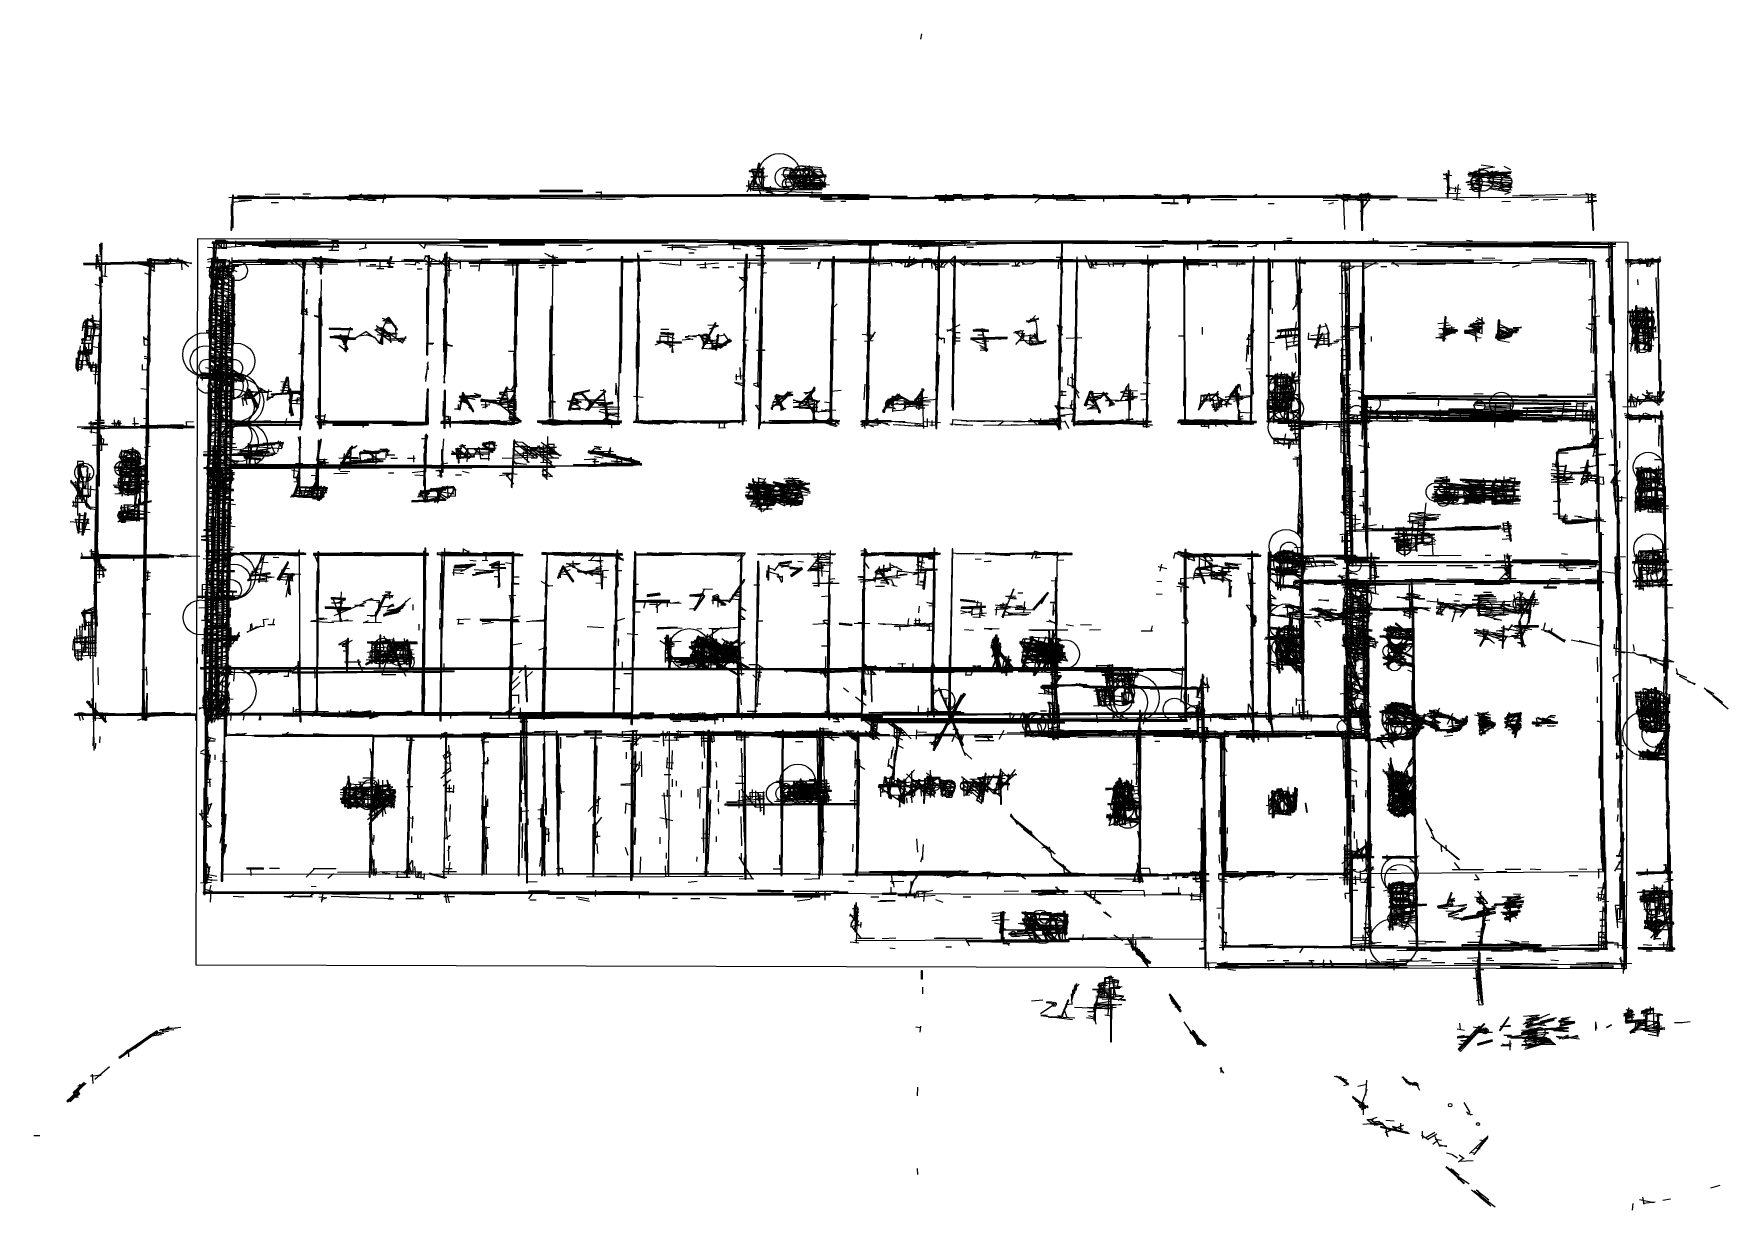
# Model space of a CAD drawing. Header units: metres. Extents: x 1 to 69.1, y -49.3 to -2.
import ezdxf

# ---------------------------------------------------------------- set-up
doc = ezdxf.new("R2010")
doc.units = ezdxf.units.M
for name, color, linetype in [('Circles', 1, 'Continuous'), ('Lines', 7, 'Continuous'), ('Rectangles', 5, 'Continuous'), ('Walls', 2, 'Continuous')]:
    doc.layers.add(name, color=color, linetype=linetype)

msp = doc.modelspace()

# ---------------------------------------------------------------- linework, layer by layer
at = {"layer": 'Circles'}
for centre, radius in [((31, -7.64), 0.83), ((31.24, -7.78), 0.41), ((31.4, -7.62), 0.24), ((31.64, -7.64), 0.22), ((31.76, -7.8), 0.34), ((31.86, -7.62), 0.31), ((32.02, -7.8), 0.39), ((32.18, -7.68), 0.23), ((32.54, -7.62), 0.19), ((59.26, -7.9), 0.43), ((30.2, -7.64), 0.12), ((31.36, -8.04), 0.24), ((31.56, -7.98), 0.3), ((31.92, -8.04), 0.2), ((32.3, -7.92), 0.34), ((32.54, -7.82), 0.29), ((32.52, -8.02), 0.22), ((59.02, -7.96), 0.23), ((59.02, -8.16), 0.19), ((59.02, -7.66), 0.15), ((59.78, -7.84), 0.25), ((60.22, -7.94), 0.22), ((60.2, -8.14), 0.19), ((8.46, -11.54), 0.36), ((8.3, -11.7), 0.2), ((8.72, -11.4), 0.32), ((8.66, -11.7), 0.17), ((8.92, -11.46), 0.15), ((9.22, -11.52), 0.4), ((53.76, -11.3), 0.17), ((8.44, -12.02), 0.26), ((65.68, -13.56), 0.48), ((65.6, -13.28), 0.27), ((65.62, -13.84), 0.29), ((65.82, -13.36), 0.27), ((65.9, -13.62), 0.2), ((7.9, -14.9), 0.88), ((8.5, -14.02), 0.34), ((28.04, -14.22), 0.16), ((65.42, -13.94), 0.14), ((65.64, -14.12), 0.34), ((65.92, -13.92), 0.17), ((66, -14.12), 0.1), ((7.94, -15.16), 0.62), ((8.42, -15.2), 0.3), ((9.2, -15.16), 0.72), ((65.68, -14.58), 0.25), ((8, -16.04), 0.41), ((8, -15.4), 0.32), ((9.14, -16.62), 0.98), ((8.44, -15.44), 0.16), ((8.9, -16.16), 0.55), ((8.66, -15.48), 0.17), ((9.14, -16.14), 0.5), ((9.08, -15.44), 0.35), ((8.34, -16.16), 0.29), ((8.44, -15.98), 0.29), ((8.72, -16.08), 0.33), ((9.34, -16.8), 0.94), ((9.16, -17.02), 0.73), ((51.22, -16.22), 0.53), ((51.18, -16.48), 0.36), ((51.08, -16), 0.19), ((51.28, -15.98), 0.28), ((51.42, -16.34), 0.25), ((54.12, -16.86), 0.52), ((51.36, -17.02), 0.53), ((51.1, -16.68), 0.22), ((51.22, -16.86), 0.21), ((51.58, -17.08), 0.48), ((51.36, -16.6), 0.24), ((51.56, -16.84), 0.39), ((54.2, -17.3), 0.36), ((54.82, -16.86), 0.33), ((59.14, -16.96), 0.21), ((60.02, -16.88), 0.47), ((9.28, -18.42), 0.77), ((9.22, -18.16), 0.58), ((9.56, -18.52), 0.87), ((51.3, -17.82), 0.65), ((63.58, -17.34), 0.17), ((4.72, -18.96), 0.22), ((4.98, -19.04), 0.34), ((65.92, -19.42), 0.6), ((3.06, -19.64), 0.38), ((4.62, -19.48), 0.32), ((4.84, -19.46), 0.39), ((4.78, -19.86), 0.22), ((4.98, -20.02), 0.39), ((4.82, -19.26), 0.18), ((5.02, -19.32), 0.24), ((5.14, -19.64), 0.23), ((5.34, -19.74), 0.25), ((8.18, -19.46), 0.19), ((8.4, -19.46), 0.39), ((8.16, -19.68), 0.15), ((8.34, -19.9), 0.28), ((8.36, -19.68), 0.22), ((8.56, -19.96), 0.42), ((8.58, -19.66), 0.4), ((8.8, -19.72), 0.22), ((65.66, -19.74), 0.2), ((65.92, -20), 0.41), ((65.92, -19.78), 0.32), ((4.7, -20.04), 0.27), ((5.08, -20.24), 0.27), ((8.64, -20.46), 0.3), ((29.98, -20.24), 0.12), ((30.24, -20.4), 0.29), ((30.32, -20.58), 0.34), ((30.44, -20.38), 0.27), ((30.8, -20.48), 0.31), ((30.64, -20.28), 0.12), ((31.32, -20.3), 0.22), ((31.52, -20.44), 0.24), ((57.36, -20.42), 0.37), ((57.68, -20.48), 0.28), ((57.74, -20.26), 0.22), ((58, -20.44), 0.28), ((58.88, -20.46), 0.37), ((58.7, -20.36), 0.17), ((59.14, -20.56), 0.25), ((59.14, -20.32), 0.22), ((59.94, -20.24), 0.31), ((59.94, -20.58), 0.29), ((60.24, -20.46), 0.32), ((60.28, -20.14), 0.21), ((65.98, -20.44), 0.57), ((65.86, -20.64), 0.44), ((65.76, -20.16), 0.24), ((66.1, -20.66), 0.45), ((30.2, -20.78), 0.16), ((30.42, -20.76), 0.22), ((30.64, -20.74), 0.23), ((31.42, -20.68), 0.25), ((31.68, -20.7), 0.27), ((57.68, -20.76), 0.24), ((58.1, -20.68), 0.18), ((60.32, -20.7), 0.17), ((65.7, -20.92), 0.23), ((66.04, -20.86), 0.25), ((4.62, -21.36), 0.2), ((51.36, -22.6), 0.68), ((51.48, -22.78), 0.35), ((56.12, -22.68), 0.27), ((56.34, -22.4), 0.28), ((57.02, -22.28), 0.22), ((65.94, -22.7), 0.6), ((9, -23.8), 0.94), ((51.36, -23.5), 0.73), ((51.26, -23.3), 0.39), ((51.16, -23.06), 0.24), ((51.52, -23.26), 0.42), ((51.48, -23.06), 0.24), ((54.38, -23.7), 0.6), ((54.1, -23.36), 0.28), ((65.98, -23.48), 0.62), ((66.12, -23.66), 0.54), ((65.88, -23.04), 0.27), ((66.04, -23.28), 0.37), ((66.16, -23.06), 0.24), ((66.22, -23.36), 0.28), ((8.3, -23.92), 0.33), ((9.08, -24), 0.68), ((66.32, -23.78), 0.29), ((8.28, -24.24), 0.31), ((8.42, -24.46), 0.21), ((8.64, -24.28), 0.2), ((8.96, -24.36), 0.42), ((8.74, -24.54), 0.14), ((54.26, -24.7), 0.54), ((54.08, -24.36), 0.35), ((7.74, -25.46), 0.7), ((8.12, -24.9), 0.14), ((8.54, -24.96), 0.3), ((51.36, -25.64), 0.72), ((54.14, -24.94), 0.32), ((54.3, -25.54), 0.38), ((54.34, -25.12), 0.36), ((59.34, -25.08), 0.3), ((60.78, -24.92), 0.29), ((8.08, -25.44), 0.17), ((8.5, -25.52), 0.29), ((51.46, -26.12), 0.34), ((54.28, -25.8), 0.32), ((55.78, -26.06), 0.2), ((14.86, -26.68), 0.24), ((15.16, -26.82), 0.43), ((15.06, -26.62), 0.32), ((15.44, -26.68), 0.19), ((27.38, -26.74), 0.83), ((28, -26.76), 0.45), ((27.8, -26.66), 0.22), ((28.2, -26.68), 0.36), ((28.32, -26.88), 0.43), ((28.4, -26.68), 0.25), ((28.52, -26.84), 0.31), ((28.96, -26.68), 0.19), ((41.3, -27.04), 0.53), ((41.24, -26.68), 0.29), ((41.4, -26.88), 0.42), ((41.5, -26.64), 0.22), ((42.08, -26.8), 0.29), ((42.48, -26.94), 0.58), ((51.1, -26.66), 0.3), ((51.36, -26.38), 0.43), ((51.46, -26.86), 0.52), ((51.58, -26.66), 0.21), ((54.18, -26.36), 0.44), ((54.44, -26.72), 0.23), ((55.54, -26.82), 0.28), ((55.56, -26.04), 0.13), ((55.74, -26.26), 0.31), ((55.74, -26.8), 0.27), ((55.96, -26.44), 0.48), ((56.06, -26.08), 0.17), ((14.74, -26.92), 0.18), ((14.9, -27.04), 0.29), ((15.36, -27.04), 0.28), ((15.68, -27), 0.39), ((16, -27.26), 0.32), ((15.98, -26.92), 0.23), ((27.76, -27.12), 0.18), ((28.7, -26.96), 0.34), ((28.92, -26.94), 0.26), ((41.78, -27.2), 0.41), ((41.56, -27.04), 0.18), ((41.76, -26.86), 0.24), ((42.14, -27.02), 0.24), ((51.5, -27.06), 0.3), ((51.66, -26.94), 0.31), ((55.72, -27.34), 0.27), ((9.04, -28.42), 0.93), ((45.34, -28.7), 0.93), ((44.76, -28.02), 0.22), ((8.26, -28.78), 0.42), ((8.44, -28.58), 0.43), ((8.5, -28.8), 0.39), ((37.58, -28.82), 0.47), ((44.14, -28.58), 0.29), ((44.64, -28.76), 0.54), ((44.76, -28.5), 0.51), ((45.06, -28.88), 0.74), ((45.04, -28.64), 0.2), ((47.66, -28.64), 0.39), ((54.26, -28.94), 0.43), ((66.16, -28.98), 0.5), ((66.22, -28.78), 0.39), ((66.1, -28.6), 0.26), ((8.08, -29.06), 0.22), ((8.32, -29), 0.22), ((8.62, -29.04), 0.22), ((44.06, -28.82), 0.22), ((46.88, -29.16), 0.45), ((47.58, -29.26), 0.22), ((47.92, -29.22), 0.17), ((54.24, -29.54), 0.43), ((55.84, -29.6), 0.61), ((55.6, -29.42), 0.22), ((55.62, -29.12), 0.18), ((55.86, -29.38), 0.39), ((56.16, -29.82), 0.58), ((56.06, -29.16), 0.22), ((56.2, -29.34), 0.36), ((57.36, -29.34), 0.16), ((65.82, -30.14), 0.92), ((65.86, -29.36), 0.33), ((66.14, -29.38), 0.58), ((65.9, -29.56), 0.34), ((65.94, -28.94), 0.27), ((66.3, -29.14), 0.35), ((35.82, -30), 0.1), ((41.24, -29.74), 0.46), ((41.22, -29.96), 0.31), ((41.5, -29.78), 0.46), ((41.82, -29.8), 0.43), ((41.7, -29.5), 0.16), ((53.7, -29.86), 0.28), ((54.28, -29.8), 0.45), ((55.7, -29.92), 0.31), ((56, -30.02), 0.27), ((65.78, -29.8), 0.21), ((66.2, -30.16), 0.53), ((66.14, -29.86), 0.24), ((66.34, -29.82), 0.13), ((14.56, -32.3), 0.32), ((31.74, -32.08), 0.72), ((37.22, -32.16), 0.27), ((37.82, -32.24), 0.25), ((55.82, -32.08), 0.32), ((56.1, -32.28), 0.47), ((56.08, -32.04), 0.23), ((13.96, -32.62), 0.3), ((14.28, -32.68), 0.4), ((14.16, -32.5), 0.22), ((14.5, -32.6), 0.5), ((14.16, -32.84), 0.16), ((14.44, -32.9), 0.29), ((14.7, -32.7), 0.46), ((15.04, -32.9), 0.24), ((15, -32.56), 0.19), ((15.14, -32.72), 0.29), ((15.32, -32.82), 0.22), ((30.94, -32.54), 0.46), ((31.16, -32.54), 0.3), ((31.26, -32.32), 0.19), ((31.42, -32.56), 0.27), ((31.82, -32.52), 0.43), ((31.9, -32.24), 0.22), ((32.02, -32.66), 0.34), ((32.46, -32.56), 0.43), ((32.22, -32.32), 0.18), ((32.58, -32.38), 0.29), ((32.72, -32.62), 0.24), ((37.16, -32.5), 0.1), ((38.48, -32.24), 0.2), ((44.64, -32.4), 0.22), ((44.66, -32.68), 0.22), ((44.8, -32.9), 0.29), ((44.92, -32.36), 0.27), ((45, -32.64), 0.2), ((51.12, -32.96), 0.36), ((51.02, -32.7), 0.23), ((55.74, -32.62), 0.25), ((56, -32.92), 0.51), ((55.74, -32.26), 0.22), ((55.94, -32.44), 0.34), ((56.2, -32.66), 0.16), ((14.8, -32.92), 0.18), ((44.66, -33.3), 0.25), ((44.84, -33.18), 0.39), ((45, -33.42), 0.52), ((44.66, -33.06), 0.17), ((45.06, -33.2), 0.46), ((45.08, -33), 0.2), ((55.66, -33.16), 0.16), ((55.8, -33), 0.2), ((55.92, -33.18), 0.29), ((44.72, -33.6), 0.21), ((54.28, -35.34), 0.37), ((55.94, -35.78), 0.74), ((55.94, -36), 0.61), ((55.94, -36.44), 0.36), ((55.74, -36.38), 0.25), ((55.68, -36.88), 0.15), ((56.06, -36.64), 0.5), ((55.96, -36.86), 0.35), ((56.16, -36.34), 0.19), ((59.16, -36.82), 0.12), ((65.92, -36.66), 0.22), ((66.28, -36.98), 0.52), ((66.16, -36.66), 0.21), ((66.36, -36.66), 0.22), ((41.1, -37.6), 0.24), ((41.58, -37.96), 0.61), ((41.48, -37.64), 0.41), ((41.68, -37.54), 0.23), ((42.24, -37.7), 0.35), ((55.64, -37.56), 0.19), ((55.82, -37.38), 0.27), ((55.92, -37.18), 0.19), ((56.12, -37.52), 0.24), ((56.12, -36.98), 0.19), ((66.22, -37.54), 0.36), ((40.4, -38.19), 0.11), ((41.06, -38.02), 0.17), ((41.1, -37.8), 0.2), ((42.06, -37.82), 0.34), ((42.32, -37.94), 0.24), ((55.68, -38.54), 0.97), ((66.32, -37.76), 0.17), ((43.94, -40.58), 0.06), ((42.05, -41.01), 0.08), ((43.8, -41.02), 0.06), ((59.36, -42.08), 0.12), ((61.56, -42.16), 0.22), ((61.2, -42.46), 0.22), ((57.96, -45.07), 0.07), ((59.08, -45.83), 0.06)]:
    msp.add_circle(centre, radius, dxfattribs=at)
at = {"layer": 'Lines'}
for p, q in [((36.69, -2.21), (36.72, -2)), ((29.71, -8.35), (30.22, -7.3)), ((29.85, -7.47), (30.3, -7.45)), ((29.88, -7.46), (30.25, -8.47)), ((29.9, -7.44), (30.42, -7.41)), ((29.98, -8.08), (30.19, -7.21)), ((30.27, -7.44), (30.28, -8.18)), ((30.28, -7.44), (30.37, -7.89)), ((30.36, -8.32), (30.35, -7.34)), ((31.17, -7.48), (32.69, -7.42)), ((31.63, -7.46), (32.19, -7.46)), ((31.82, -7.29), (32.7, -7.37)), ((31.99, -7.32), (32.72, -7.77)), ((32.07, -7.38), (32.35, -7.39)), ((32.2, -7.29), (32.21, -8.23)), ((59.11, -7.44), (59.75, -7.34)), ((59.11, -7.45), (59.33, -7.45)), ((59.13, -8.59), (59.13, -7.44)), ((59.21, -7.26), (59.67, -7.33)), ((60.11, -7.32), (60.39, -7.45)), ((29.66, -8.1), (30.86, -8.2)), ((29.66, -8.11), (30.85, -8.22)), ((29.74, -8.03), (30.38, -8.04)), ((29.77, -8.25), (29.77, -7.89)), ((29.79, -7.52), (30.38, -7.59)), ((29.84, -8.02), (29.84, -8.33)), ((29.85, -7.75), (30.43, -7.77)), ((29.86, -7.73), (30.54, -7.71)), ((29.86, -7.91), (30.7, -8.36)), ((29.95, -8.31), (29.99, -7.54)), ((30.63, -8.12), (30.63, -8.32)), ((31.09, -7.65), (32.88, -7.68)), ((31.12, -8.14), (32.87, -8.03)), ((31.17, -7.71), (32.73, -7.91)), ((31.22, -7.95), (32.73, -7.97)), ((31.31, -7.73), (32.88, -7.73)), ((31.41, -7.59), (31.69, -7.58)), ((31.56, -7.81), (32.88, -7.74)), ((31.64, -8.02), (32.87, -8)), ((31.69, -8.13), (32.86, -8.13)), ((31.77, -7.93), (32.07, -7.93)), ((31.91, -7.69), (32.23, -7.68)), ((31.93, -8.1), (32.46, -8.12)), ((32.36, -8.05), (33.01, -8.07)), ((32.64, -7.67), (32.88, -7.67)), ((57.68, -7.63), (58.02, -7.7)), ((57.68, -7.65), (58.02, -7.69)), ((57.69, -7.82), (57.91, -7.82)), ((57.81, -7.62), (57.93, -8.28)), ((57.83, -8.16), (58.39, -8.25)), ((57.86, -8.59), (57.9, -7.5)), ((58.17, -8.35), (58.19, -8.15)), ((58.23, -8.66), (58.3, -8.06)), ((58.59, -7.96), (59.2, -8.04)), ((58.61, -7.95), (59.1, -7.85)), ((58.66, -8.04), (60.45, -8.17)), ((58.66, -8.05), (59.56, -8.08)), ((58.68, -7.65), (60.39, -7.58)), ((58.69, -7.71), (59.36, -7.76)), ((58.71, -7.54), (59.31, -7.7)), ((58.86, -7.71), (60.24, -7.66)), ((58.97, -7.9), (59.67, -7.51)), ((58.97, -7.88), (60.42, -8.1)), ((58.97, -7.92), (60.43, -7.99)), ((59.11, -7.76), (60.31, -7.78)), ((59.31, -7.69), (60.42, -7.82)), ((59.44, -7.8), (60.43, -7.89)), ((59.47, -7.89), (60.43, -8)), ((59.47, -7.96), (59.67, -8.03)), ((59.54, -7.61), (60.43, -7.53)), ((59.57, -7.57), (59.9, -7.51)), ((59.89, -8.23), (60.42, -8.04)), ((59.94, -8.08), (60.45, -8.15)), ((59.99, -7.62), (60.39, -7.71)), ((60.02, -7.56), (60.29, -7.56)), ((8.88, -8.58), (15.56, -8.57)), ((8.98, -9.89), (9.04, -8.48)), ((8.98, -8.76), (9.78, -8.69)), ((9.05, -8.6), (11.45, -8.58)), ((9.24, -8.54), (9.88, -8.55)), ((9.28, -8.67), (9.78, -8.68)), ((9.54, -8.58), (10.1, -8.57)), ((10.34, -8.45), (10.92, -8.43)), ((10.57, -8.78), (10.87, -8.78)), ((10.59, -8.61), (10.96, -8.6)), ((10.97, -8.6), (12.08, -8.57)), ((11.29, -8.57), (11.53, -8.67)), ((11.63, -8.61), (12.68, -8.61)), ((11.85, -8.43), (12.16, -8.43)), ((11.85, -8.61), (13.14, -8.58)), ((12.86, -8.57), (13.39, -8.58)), ((13.01, -8.6), (14.05, -8.57)), ((13.49, -8.57), (13.78, -8.7)), ((13.59, -8.55), (14.59, -8.46)), ((13.59, -8.54), (16.08, -8.52)), ((13.63, -8.65), (14.8, -8.67)), ((13.67, -8.67), (14.24, -8.43)), ((13.71, -8.53), (24.8, -8.53)), ((13.85, -8.6), (15.27, -8.52)), ((14.3, -8.61), (15.43, -8.52)), ((14.39, -8.58), (15.19, -8.6)), ((14.48, -8.69), (14.8, -8.69)), ((14.52, -8.48), (14.75, -8.7)), ((14.81, -8.52), (24.7, -8.64)), ((15.07, -8.79), (15.16, -8.43)), ((15.71, -8.52), (16.96, -8.54)), ((16.11, -8.52), (34.61, -8.49)), ((16.83, -8.52), (17.81, -8.63)), ((17.68, -8.74), (17.68, -8.52)), ((17.76, -8.54), (18.04, -8.54)), ((17.82, -8.52), (34.21, -8.48)), ((18.56, -8.62), (20.18, -8.56)), ((19.24, -8.54), (19.8, -8.54)), ((19.28, -8.63), (19.9, -8.64)), ((21.38, -8.32), (23.09, -8.32)), ((23.63, -8.36), (23.86, -8.36)), ((23.85, -8.64), (23.85, -8.34)), ((24.04, -8.65), (24.41, -8.65)), ((25.08, -8.52), (25.38, -8.56)), ((25.39, -8.56), (25.94, -8.52)), ((29.28, -8.47), (30.25, -8.45)), ((29.75, -8.21), (30.86, -8.21)), ((29.75, -8.23), (31.54, -8.23)), ((29.94, -8.29), (32.71, -8.39)), ((30.34, -8.24), (31.02, -8.24)), ((30.46, -8.37), (30.73, -8.37)), ((30.62, -8.26), (32.69, -8.27)), ((31.79, -8.22), (32.74, -8.22)), ((32.12, -8.24), (32.4, -8.24)), ((32.22, -8.53), (33.11, -8.52)), ((32.31, -8.34), (32.31, -8.54)), ((32.67, -8.62), (34.59, -8.64)), ((32.77, -8.71), (33.24, -8.73)), ((33.37, -8.56), (36.13, -8.55)), ((33.47, -8.72), (33.67, -8.72)), ((33.65, -8.55), (34.49, -8.53)), ((34.85, -8.56), (35.2, -8.56)), ((35.36, -8.57), (39.11, -8.59)), ((35.52, -8.61), (41.14, -8.55)), ((36.84, -8.57), (37.29, -8.6)), ((37.24, -8.54), (37.71, -8.53)), ((37.26, -8.52), (53.81, -8.56)), ((37.42, -8.68), (38, -8.67)), ((37.46, -8.65), (37.9, -8.69)), ((37.55, -8.54), (55.83, -8.55)), ((37.66, -8.79), (37.71, -8.45)), ((37.72, -8.53), (44.52, -8.57)), ((37.99, -8.46), (38.34, -8.45)), ((38.25, -8.43), (38.38, -8.68)), ((38.34, -8.68), (38.68, -8.66)), ((39.23, -8.46), (39.6, -8.44)), ((39.23, -8.67), (39.44, -8.46)), ((39.23, -8.65), (39.44, -8.65)), ((39.35, -8.43), (39.41, -8.67)), ((40.3, -8.51), (41.1, -8.55)), ((40.78, -8.53), (42.49, -8.61)), ((41.2, -8.49), (42.1, -8.6)), ((41.27, -8.79), (41.53, -8.55)), ((41.5, -8.59), (42.35, -8.58)), ((41.98, -8.44), (42.16, -8.67)), ((42.12, -8.67), (43.31, -8.7)), ((42.24, -8.61), (45.09, -8.57)), ((42.37, -8.59), (43.87, -8.57)), ((42.62, -8.46), (42.86, -8.46)), ((42.65, -8.47), (42.93, -8.69)), ((42.84, -8.44), (42.84, -8.69)), ((43.76, -8.6), (47.53, -8.6)), ((44.02, -8.53), (44.03, -8.74)), ((44.2, -8.53), (44.48, -8.53)), ((44.66, -8.53), (45.45, -8.59)), ((44.77, -8.53), (45.3, -8.53)), ((44.8, -8.59), (47.94, -8.57)), ((45.94, -8.59), (46.22, -8.44)), ((46.05, -8.45), (46.35, -8.47)), ((46.37, -8.79), (47.03, -8.82)), ((46.85, -8.53), (46.86, -8.8)), ((47, -8.57), (47.24, -8.46)), ((47.08, -8.55), (48.1, -8.57)), ((47.19, -8.47), (47.46, -8.47)), ((47.4, -8.46), (47.4, -8.83)), ((47.42, -8.83), (47.58, -8.53)), ((47.44, -8.45), (47.48, -8.79)), ((47.67, -8.53), (47.95, -8.53)), ((48.34, -8.66), (49.39, -8.66)), ((48.61, -8.53), (49.17, -8.53)), ((49, -8.55), (49.55, -8.53)), ((49.95, -8.55), (50.2, -8.44)), ((50.06, -8.55), (50.62, -8.55)), ((50.64, -8.82), (50.89, -8.82)), ((50.94, -8.55), (51.5, -8.55)), ((51.83, -8.55), (52.11, -8.55)), ((52.25, -8.55), (52.81, -8.55)), ((52.85, -8.7), (53.46, -8.68)), ((52.86, -8.61), (63.83, -8.55)), ((53.08, -8.83), (53.29, -8.78)), ((53.37, -8.44), (53.69, -8.68)), ((53.37, -8.46), (53.81, -8.51)), ((53.45, -8.55), (53.7, -8.55)), ((53.65, -8.46), (53.96, -8.46)), ((53.72, -9.87), (53.67, -8.43)), ((53.69, -8.72), (54.11, -8.53)), ((53.69, -8.66), (54.58, -8.66)), ((53.82, -8.53), (53.82, -8.74)), ((54.17, -8.65), (54.68, -8.42)), ((54.21, -8.68), (54.36, -8.45)), ((54.23, -8.69), (54.74, -8.69)), ((54.32, -8.53), (54.82, -8.52)), ((54.36, -9.15), (54.8, -8.52)), ((54.42, -9.89), (54.39, -8.43)), ((54.39, -8.44), (54.76, -8.44)), ((54.43, -9.29), (54.44, -8.68)), ((54.6, -8.7), (54.57, -8.42)), ((55.12, -8.66), (55.55, -8.66)), ((55.33, -8.59), (55.54, -8.56)), ((56.24, -8.66), (57.42, -8.7)), ((57.77, -8.42), (58.36, -8.4)), ((58.07, -8.65), (58.52, -8.68)), ((58.72, -8.25), (59.2, -8.26)), ((58.78, -8.18), (59.2, -8.24)), ((59.54, -8.18), (60.43, -8.27)), ((59.54, -8.21), (60.39, -8.36)), ((60.03, -8.74), (60.38, -8.72)), ((60.16, -8.44), (60.39, -8.37)), ((60.47, -8.51), (62.65, -8.44)), ((61.23, -8.68), (61.51, -8.65)), ((61.7, -8.67), (62.28, -8.65)), ((62.89, -8.49), (63.83, -8.45)), ((63.4, -8.4), (63.81, -8.52)), ((63.4, -8.78), (63.85, -8.71)), ((63.4, -8.77), (63.71, -8.77)), ((63.49, -8.69), (63.85, -8.7)), ((63.5, -8.49), (63.51, -8.81)), ((63.64, -8.76), (63.67, -8.54)), ((63.71, -9.89), (63.65, -8.43)), ((9.02, -9.78), (9, -8.86)), ((51.4, -10.21), (51.61, -10.21)), ((54.87, -10.21), (54.88, -10.41)), ((3.55, -11.43), (3.58, -10.88)), ((3.7, -11.52), (3.59, -10.88)), ((3.68, -10.45), (3.71, -10.88)), ((3.7, -13.71), (3.78, -10.4)), ((3.79, -11.74), (3.75, -10.4)), ((8.02, -10.58), (8.78, -10.63)), ((8.12, -14.83), (8.28, -10.41)), ((8.2, -10.4), (26.53, -10.38)), ((8.22, -10.61), (9.53, -10.52)), ((8.3, -11.35), (8.39, -10.33)), ((8.36, -10.3), (8.83, -10.33)), ((8.41, -10.44), (8.65, -10.62)), ((8.47, -10.31), (8.47, -10.64)), ((8.57, -10.32), (8.57, -10.56)), ((8.69, -10.56), (8.69, -10.3)), ((8.78, -10.64), (8.78, -10.44)), ((9.16, -10.54), (9.16, -10.32)), ((9.2, -10.44), (9.53, -10.5)), ((9.41, -10.44), (12.54, -10.43)), ((9.81, -10.5), (13.21, -10.57)), ((9.98, -10.41), (10.76, -10.58)), ((10.08, -10.51), (11.96, -10.51)), ((10.28, -10.46), (11.41, -10.41)), ((10.35, -10.31), (12.46, -10.32)), ((10.39, -10.3), (10.75, -10.58)), ((10.59, -10.53), (13.3, -10.56)), ((10.59, -10.55), (11.04, -10.55)), ((11, -10.33), (11.3, -10.56)), ((11.15, -10.31), (11.5, -10.59)), ((11.29, -10.52), (11.31, -10.29)), ((11.32, -10.56), (11.69, -10.51)), ((11.34, -10.28), (11.63, -10.52)), ((11.61, -10.31), (11.95, -10.55)), ((11.74, -10.57), (12.16, -10.56)), ((11.78, -10.33), (11.81, -10.57)), ((11.85, -10.29), (12.12, -10.56)), ((11.89, -10.58), (11.9, -10.31)), ((11.93, -10.41), (12.24, -10.45)), ((11.95, -10.54), (12.25, -10.54)), ((12.11, -10.33), (12.16, -10.55)), ((12.12, -10.55), (12.12, -10.33)), ((12.9, -10.7), (13.29, -10.69)), ((13, -10.31), (13.28, -10.31)), ((13.02, -10.71), (13.12, -10.32)), ((13.29, -10.54), (13.13, -10.32)), ((14.11, -10.66), (14.42, -10.59)), ((14.35, -10.63), (14.4, -10.41)), ((16.5, -10.41), (16.74, -10.63)), ((16.72, -10.63), (16.83, -10.35)), ((16.74, -10.47), (19.29, -10.53)), ((17.42, -11.25), (17.65, -10.79)), ((17.55, -15.25), (17.63, -10.79)), ((17.63, -12.21), (17.56, -10.86)), ((18.16, -10.33), (37.26, -10.38)), ((18.32, -10.56), (19.29, -10.56)), ((19.75, -10.48), (21.56, -10.47)), ((21.56, -10.82), (22.34, -11.22)), ((21.84, -16.38), (21.91, -10.88)), ((22.14, -10.49), (23.08, -10.49)), ((23.26, -10.69), (23.51, -10.61)), ((25.3, -10.8), (25.36, -12.53)), ((25.56, -10.74), (25.86, -10.74)), ((26.28, -10.49), (27.2, -10.49)), ((26.5, -10.59), (28.11, -10.56)), ((26.71, -10.69), (26.71, -10.47)), ((26.71, -10.56), (27.85, -10.56)), ((27.12, -10.59), (27.65, -10.68)), ((27.16, -10.31), (27.78, -10.31)), ((27.36, -10.8), (27.57, -10.8)), ((27.77, -10.49), (31.23, -10.42)), ((28.95, -10.46), (31.56, -10.42)), ((29.13, -10.62), (29.44, -10.64)), ((29.14, -10.47), (32.1, -10.42)), ((29.16, -10.41), (29.16, -10.65)), ((29.2, -10.44), (29.79, -10.53)), ((29.61, -13.17), (29.69, -10.87)), ((29.61, -12.37), (29.68, -10.87)), ((29.97, -10.41), (30.42, -10.62)), ((30.02, -10.53), (30.31, -10.53)), ((30.1, -10.63), (30.42, -10.63)), ((30.14, -16.21), (30.32, -10.41)), ((30.22, -15.62), (30.31, -10.41)), ((30.22, -16.69), (30.32, -10.7)), ((30.33, -10.85), (30.34, -11.39)), ((30.91, -10.63), (32.15, -10.61)), ((31, -10.55), (33.1, -10.51)), ((31.01, -10.41), (31.22, -10.41)), ((31.05, -10.41), (31.45, -10.45)), ((31.14, -10.47), (31.52, -10.46)), ((31.19, -10.64), (32.03, -10.64)), ((31.62, -10.45), (32.47, -10.43)), ((31.85, -10.46), (32.6, -10.44)), ((31.91, -10.3), (32.28, -10.3)), ((32.76, -10.5), (36.12, -10.38)), ((32.83, -10.3), (33.03, -10.4)), ((32.96, -10.39), (33.97, -10.38)), ((33.11, -10.41), (35.12, -10.38)), ((34.18, -10.46), (34.99, -10.47)), ((34.41, -10.41), (36.55, -10.31)), ((34.5, -17.73), (34.66, -10.38)), ((34.59, -12.45), (34.64, -10.76)), ((34.59, -12.74), (34.66, -10.81)), ((35.54, -10.44), (38.66, -10.38)), ((35.77, -10.45), (38.44, -10.39)), ((36.05, -10.45), (37.63, -10.54)), ((36.2, -10.55), (36.21, -10.31)), ((36.3, -10.55), (37.36, -10.5)), ((36.36, -10.46), (37.96, -10.44)), ((36.4, -10.54), (36.42, -10.3)), ((36.44, -10.3), (36.73, -10.63)), ((36.54, -10.32), (36.58, -10.53)), ((36.56, -10.55), (41.71, -10.38)), ((36.66, -10.66), (36.66, -10.38)), ((37.29, -17.73), (37.43, -10.38)), ((37.55, -10.55), (37.93, -10.34)), ((38.31, -10.31), (38.54, -10.31)), ((38.33, -10.42), (42.78, -10.38)), ((38.46, -10.52), (38.48, -10.32)), ((38.53, -10.57), (38.8, -10.57)), ((38.9, -10.41), (43.41, -10.38)), ((40, -10.41), (44.51, -10.38)), ((42.24, -17.91), (42.36, -10.38)), ((42.8, -10.41), (45.06, -10.38)), ((43.08, -10.39), (43.93, -10.38)), ((43.53, -10.41), (48.08, -10.38)), ((44.1, -10.41), (46.27, -10.38)), ((44.73, -10.41), (47.01, -10.38)), ((45.3, -10.55), (46.45, -10.52)), ((45.32, -10.41), (47.75, -10.44)), ((45.59, -10.56), (46.29, -10.56)), ((45.79, -10.88), (45.82, -11.84)), ((46.37, -10.41), (48.46, -10.38)), ((46.38, -10.31), (46.61, -10.31)), ((46.75, -10.41), (50.92, -10.42)), ((46.85, -10.43), (49.47, -10.38)), ((47.82, -10.7), (47.82, -10.41)), ((47.97, -10.42), (50.01, -10.38)), ((48.18, -10.3), (48.39, -10.3)), ((48.25, -10.56), (49.11, -10.52)), ((48.42, -10.53), (49.43, -10.54)), ((48.6, -10.55), (49.33, -10.52)), ((48.63, -10.53), (48.69, -10.3)), ((49.15, -10.41), (49.9, -10.38)), ((49.78, -10.41), (51.72, -10.41)), ((49.8, -10.55), (50.19, -10.52)), ((49.99, -10.56), (50.27, -10.43)), ((50.02, -10.38), (52.36, -10.41)), ((50.22, -10.42), (51.05, -10.38)), ((50.91, -10.69), (50.91, -10.4)), ((51.24, -10.32), (51.6, -10.29)), ((51.47, -10.38), (52.95, -10.41)), ((52.11, -10.38), (53.27, -10.41)), ((52.85, -10.38), (53.89, -10.41)), ((53.22, -10.41), (53.55, -10.38)), ((53.43, -10.41), (55.06, -10.31)), ((53.66, -10.32), (54.23, -10.4)), ((53.75, -10.38), (54.55, -10.41)), ((54.18, -10.41), (56.16, -10.38)), ((54.59, -10.41), (55.73, -10.38)), ((54.94, -10.41), (57.22, -10.38)), ((55.52, -10.52), (56.26, -10.55)), ((55.59, -10.41), (55.86, -10.38)), ((56.36, -10.42), (56.97, -10.39)), ((56.38, -10.68), (56.62, -10.66)), ((56.57, -10.38), (57.05, -10.43)), ((56.62, -10.52), (64.62, -10.46)), ((56.62, -10.54), (64.6, -10.55)), ((57.02, -10.41), (64.61, -10.43)), ((57.87, -10.56), (58.11, -10.56)), ((58.48, -10.55), (60.85, -10.55)), ((58.59, -10.68), (58.81, -10.68)), ((58.62, -10.3), (58.86, -10.32)), ((59.66, -10.51), (64.47, -10.59)), ((61.12, -10.55), (63.56, -10.55)), ((61.31, -10.38), (63.01, -10.4)), ((62.25, -10.56), (62.52, -10.56)), ((62.28, -10.38), (63.99, -10.4)), ((64.46, -13.7), (64.34, -10.38)), ((64.54, -14.83), (64.43, -10.39)), ((64.46, -11.61), (64.46, -10.47)), ((3.04, -11.26), (5.74, -11.19)), ((3.51, -10.94), (3.78, -10.92)), ((3.52, -11.34), (3.79, -11.36)), ((3.55, -11.09), (3.77, -11.1)), ((3.61, -11.27), (3.62, -11.04)), ((3.72, -11.54), (3.68, -11.18)), ((3.91, -11.77), (3.93, -11.18)), ((4.88, -11.22), (6.48, -11.24)), ((4.99, -11.18), (5.87, -11.36)), ((5.37, -11.27), (7.38, -11.19)), ((5.47, -26.9), (5.7, -11.04)), ((5.6, -11.07), (6.53, -11.13)), ((5.6, -11.09), (6.89, -11.13)), ((5.6, -11.11), (5.83, -11.27)), ((5.6, -11.17), (5.87, -11.25)), ((5.64, -13.31), (5.75, -11.04)), ((5.65, -11.34), (5.9, -11.34)), ((5.66, -11.45), (5.9, -11.54)), ((5.87, -11.55), (5.9, -11.1)), ((6.13, -11.09), (6.53, -11.23)), ((6.35, -11.09), (7.01, -11.13)), ((6.49, -11.03), (7.03, -11.22)), ((6.51, -11.01), (6.53, -11.22)), ((6.78, -11.22), (6.84, -11.01)), ((6.82, -11.04), (7.27, -11.35)), ((6.82, -11.09), (7.16, -11.22)), ((6.87, -11.09), (7.38, -11.23)), ((6.96, -11.09), (6.98, -11.49)), ((7.98, -11.39), (9.39, -11.28)), ((8.02, -11.07), (8.37, -10.97)), ((8.03, -11.17), (25.85, -11.13)), ((8.09, -12.64), (8.71, -11.09)), ((8.16, -12.39), (8.19, -11.04)), ((8.17, -11.33), (9.05, -11.82)), ((8.17, -11.34), (9.09, -11.47)), ((8.17, -11.42), (9.11, -11.41)), ((8.17, -11.45), (9.06, -11.57)), ((8.21, -11.12), (8.75, -11.12)), ((8.27, -11.02), (8.63, -11.16)), ((8.31, -17.24), (8.41, -10.99)), ((8.31, -13), (8.55, -11.09)), ((8.31, -12.07), (8.43, -11.43)), ((8.36, -12.23), (8.38, -11.5)), ((8.54, -11.28), (9.2, -11.56)), ((8.57, -12.18), (8.73, -11.09)), ((8.6, -13.36), (8.64, -11.09)), ((8.74, -16.94), (8.9, -11.09)), ((8.8, -11.28), (9.1, -11.38)), ((8.83, -11.4), (9.05, -12.03)), ((8.9, -11.34), (9.28, -11.34)), ((8.98, -13.04), (9.01, -10.99)), ((8.98, -11.27), (13.24, -11.24)), ((8.99, -11.16), (10.99, -11.14)), ((9.25, -11.09), (10.37, -11.1)), ((9.56, -11.16), (9.86, -11.16)), ((10.07, -11.09), (11.79, -11.14)), ((10.13, -11.03), (10.18, -11.25)), ((10.35, -11.26), (11.22, -11.21)), ((10.99, -11.09), (11.2, -11.25)), ((11.25, -11.09), (11.47, -11.25)), ((11.44, -11.09), (11.9, -11.45)), ((11.46, -11.09), (13.22, -11.16)), ((11.82, -13.26), (11.9, -11.09)), ((11.85, -11.83), (11.96, -11.09)), ((11.85, -11.09), (11.9, -11.7)), ((12.19, -11.04), (12.63, -11.42)), ((12.25, -11.01), (13.74, -11.16)), ((12.33, -11), (12.66, -11.29)), ((12.38, -11.12), (13.51, -11.16)), ((12.44, -11.25), (13.24, -11.26)), ((12.44, -11.38), (12.65, -11.39)), ((12.54, -11.09), (13.03, -11.16)), ((12.57, -11.65), (12.57, -10.97)), ((12.59, -10.98), (12.65, -11.38)), ((13.46, -11.14), (14.45, -11.12)), ((14.09, -11.09), (14.59, -11.12)), ((14.14, -11.1), (14.14, -11.34)), ((14.31, -11.09), (15.3, -11.12)), ((14.39, -11.33), (15.48, -11.35)), ((14.54, -11.27), (14.78, -11.27)), ((14.82, -11.43), (15.1, -11.43)), ((14.96, -11.44), (14.96, -11.09)), ((15.2, -11.09), (15.38, -11.39)), ((15.23, -11.22), (15.53, -11.22)), ((15.26, -11.38), (15.48, -11.38)), ((15.3, -11.39), (15.44, -10.94)), ((15.3, -11.23), (15.38, -10.94)), ((15.82, -11.1), (16.38, -11.09)), ((15.92, -11.09), (16.67, -11.12)), ((15.95, -11.25), (16.39, -11.27)), ((16.22, -11.09), (16.54, -11.22)), ((16.35, -11.3), (16.44, -11.09)), ((16.44, -11.44), (16.65, -11.44)), ((16.71, -11.12), (16.8, -10.9)), ((16.75, -10.93), (16.95, -10.93)), ((16.76, -11.09), (16.99, -11.35)), ((16.76, -11.24), (17.37, -11.26)), ((16.77, -10.93), (17.74, -11.34)), ((16.84, -14.9), (16.91, -10.93)), ((16.86, -11.53), (17.06, -11.04)), ((16.87, -11.22), (18.08, -11.24)), ((17.31, -11.09), (17.63, -11.39)), ((17.53, -10.93), (18.17, -11.2)), ((17.53, -11.98), (17.63, -11.42)), ((17.58, -11.5), (17.83, -11.5)), ((17.72, -11.41), (17.72, -11.09)), ((17.73, -11.75), (17.76, -10.96)), ((17.79, -11.09), (18.92, -11.1)), ((18.18, -11.44), (18.19, -11.09)), ((18.36, -11.09), (19.38, -11.1)), ((18.54, -11.2), (22.45, -11.2)), ((18.57, -11.33), (18.9, -11.33)), ((18.7, -11.23), (22.34, -11.12)), ((18.86, -11.22), (19.28, -11.23)), ((18.92, -11.09), (19.21, -11.22)), ((18.94, -11.54), (18.97, -11.09)), ((19.02, -11.06), (34.82, -11.04)), ((19.95, -11.28), (20.54, -11.28)), ((20.04, -11.22), (20.68, -11.22)), ((20.07, -11.09), (20.97, -11.1)), ((20.27, -11.07), (20.29, -11.71)), ((20.33, -17.69), (20.46, -11.07)), ((20.45, -13.29), (20.47, -11.07)), ((21.32, -11.31), (21.61, -11.28)), ((21.35, -11.39), (21.56, -11.39)), ((21.38, -11.08), (34.54, -11.13)), ((21.71, -10.92), (22.1, -10.99)), ((21.84, -11.3), (22.13, -11.3)), ((22.79, -11.18), (23.22, -11.18)), ((24.64, -15.23), (24.69, -10.96)), ((24.66, -13.3), (24.66, -10.97)), ((24.67, -12.92), (24.68, -10.96)), ((24.69, -11.17), (25.12, -11.17)), ((25.28, -16.75), (25.35, -10.93)), ((25.34, -11.18), (25.39, -11.95)), ((25.47, -11.1), (25.79, -11.12)), ((26.18, -11.2), (27.06, -11.3)), ((27.03, -11.09), (27.03, -11.29)), ((27.69, -11.28), (28.55, -11.21)), ((27.81, -11.39), (28.07, -11.39)), ((28.02, -11.18), (28.02, -11.4)), ((28.31, -11.39), (28.58, -11.39)), ((28.94, -11.37), (29.17, -11.37)), ((29.31, -11.2), (30.49, -11.22)), ((29.53, -17.71), (29.63, -11.13)), ((29.61, -14.43), (29.6, -11.41)), ((29.61, -11.41), (29.82, -11.39)), ((29.65, -11.17), (29.67, -11.91)), ((29.69, -11.77), (29.69, -11.46)), ((29.8, -11.4), (29.81, -11.18)), ((30.06, -10.91), (30.41, -10.91)), ((30.12, -11.28), (30.35, -11.28)), ((30.27, -11.39), (30.45, -11.19)), ((31.42, -11.22), (32.27, -11.2)), ((32.55, -11.45), (32.68, -11.09)), ((32.59, -11.45), (32.59, -11.18)), ((32.64, -11.1), (60.05, -11.09)), ((32.76, -11.11), (33.85, -11.09)), ((33.06, -17.72), (33.18, -10.96)), ((33.12, -12.25), (33.14, -11.4)), ((33.17, -12.67), (33.13, -11.17)), ((33.17, -11.12), (58.9, -11.13)), ((33.65, -11.11), (33.93, -11.11)), ((33.84, -11.22), (34.92, -11.18)), ((34.6, -11.26), (35.45, -11.22)), ((34.71, -11.13), (35.27, -11.11)), ((34.78, -11.23), (34.79, -10.96)), ((34.99, -11.11), (35, -11.34)), ((35.34, -11.11), (36.52, -11.11)), ((35.47, -11.13), (35.52, -11.34)), ((35.67, -11.16), (38.55, -11.13)), ((35.69, -11.11), (35.93, -11.24)), ((35.93, -11.16), (37.55, -11.11)), ((36.02, -11.35), (36.23, -11.35)), ((36.05, -11.34), (36.08, -11.11)), ((36.14, -11.31), (36.43, -11.01)), ((36.14, -11.36), (36.94, -11.02)), ((36.14, -11.34), (36.55, -11.11)), ((36.18, -11.37), (36.25, -10.94)), ((36.19, -11.37), (36.24, -10.96)), ((36.72, -11.17), (38.76, -11.14)), ((36.75, -11.41), (36.76, -11.11)), ((36.79, -11.05), (37.12, -11.04)), ((36.8, -11.11), (37.36, -11.17)), ((36.88, -11.03), (37.5, -11.37)), ((36.99, -11.02), (37.41, -11.47)), ((37.14, -11.43), (37.12, -11.03)), ((37.28, -11.11), (37.28, -11.49)), ((37.28, -11.36), (37.65, -11.36)), ((37.31, -11.5), (37.67, -11.15)), ((37.42, -13.3), (37.39, -10.97)), ((37.41, -12.28), (37.41, -11.35)), ((37.42, -12.85), (37.42, -10.96)), ((37.51, -11.37), (37.53, -11.11)), ((37.63, -11.33), (38.02, -10.95)), ((37.78, -11.11), (38.08, -11.42)), ((37.96, -16.99), (38.05, -10.95)), ((38.01, -12.4), (38.02, -11.18)), ((38.16, -11.11), (38.44, -11.31)), ((38.43, -11.3), (38.63, -11.11)), ((38.43, -11.31), (38.44, -11.11)), ((38.45, -11.24), (40.24, -11.24)), ((38.73, -11.26), (39.8, -11.25)), ((38.79, -11.27), (39.21, -11.27)), ((38.94, -11.11), (39.07, -11.34)), ((40.34, -11.32), (40.68, -11.32)), ((40.46, -11.11), (40.51, -11.35)), ((40.52, -11.35), (40.71, -11.11)), ((40.65, -11.11), (40.85, -11.25)), ((40.76, -11.26), (41.18, -11.23)), ((41.15, -11.25), (41.41, -11.11)), ((41.47, -11.11), (42.03, -11.11)), ((41.74, -11.13), (42.98, -11.15)), ((42.12, -10.98), (42.39, -10.98)), ((42.22, -11.44), (42.23, -11.11)), ((42.24, -11.11), (42.8, -11.11)), ((42.29, -13.66), (42.36, -10.93)), ((42.36, -11.59), (42.31, -10.99)), ((42.86, -16.76), (42.97, -10.97)), ((42.9, -14.93), (42.96, -11.19)), ((42.95, -10.97), (42.98, -11.41)), ((43.25, -11.15), (44.03, -11.16)), ((43.5, -11.42), (43.3, -10.91)), ((43.42, -11.24), (44.91, -11.26)), ((43.48, -11.11), (43.61, -11.35)), ((43.5, -11.39), (43.73, -11.42)), ((43.53, -11.11), (43.62, -11.35)), ((43.53, -11.43), (43.59, -11.11)), ((43.54, -11.26), (44.17, -11.26)), ((43.66, -11.11), (43.73, -11.31)), ((43.73, -11.11), (43.74, -11.31)), ((44.19, -11.11), (44.27, -11.35)), ((44.4, -11.22), (51.31, -11.14)), ((44.41, -11.11), (44.42, -11.35)), ((44.81, -11.36), (44.9, -11.11)), ((45.48, -11.15), (47.22, -11.13)), ((45.56, -11.25), (46.24, -11.25)), ((45.61, -11.11), (47.81, -11.17)), ((45.68, -11.24), (45.93, -11.11)), ((45.81, -13.25), (45.84, -11.11)), ((45.81, -11.57), (45.91, -11.18)), ((45.81, -11.28), (46.05, -11.28)), ((45.83, -11.34), (46.33, -11.11)), ((46, -11.41), (46.02, -11.11)), ((47.3, -17.69), (47.26, -10.96)), ((47.27, -11.26), (48.25, -11.25)), ((47.28, -11.3), (47.59, -11.15)), ((47.28, -11.54), (47.33, -11.15)), ((47.29, -11.76), (47.29, -10.97)), ((47.3, -10.97), (47.4, -11.49)), ((47.38, -11.11), (47.94, -11.11)), ((47.39, -11.13), (47.41, -11.49)), ((47.87, -11.35), (47.85, -11.11)), ((48.38, -11.3), (48.59, -11.3)), ((48.55, -11.15), (48.58, -11.39)), ((48.93, -11.15), (49.93, -11.16)), ((49.02, -11.25), (49.73, -11.25)), ((49.39, -11.35), (49.42, -11.11)), ((49.48, -11.27), (49.84, -11.13)), ((49.95, -17.69), (50.06, -10.97)), ((50.12, -11.16), (50.76, -11.17)), ((50.66, -17.64), (50.67, -11.04)), ((50.72, -11.23), (50.74, -12.57)), ((50.83, -11.42), (50.83, -11.11)), ((51.75, -11.13), (51.77, -11.74)), ((51.9, -14.57), (51.79, -11.04)), ((51.81, -11.11), (52.13, -11.24)), ((51.85, -11.21), (52.16, -11.21)), ((51.87, -12.63), (51.93, -10.96)), ((51.88, -16.03), (51.92, -11.04)), ((53.48, -11.34), (54.58, -11.32)), ((53.6, -11.19), (53.92, -11.22)), ((53.6, -11.54), (53.91, -11.38)), ((53.6, -11.4), (53.91, -11.4)), ((53.68, -19.2), (53.61, -11.11)), ((53.84, -18.35), (53.74, -11.11)), ((53.79, -13.18), (53.74, -11.48)), ((53.76, -11.53), (54.12, -11.35)), ((53.92, -14.94), (53.92, -11.11)), ((54.43, -17.31), (54.46, -11.11)), ((54.47, -11.44), (55.12, -11.11)), ((54.47, -11.24), (55.07, -11.23)), ((55.17, -11.35), (55.41, -11.35)), ((55.56, -11.13), (55.9, -11.34)), ((55.59, -11.24), (63.84, -11.14)), ((56.4, -11.25), (57.24, -11.27)), ((56.63, -11.25), (57.77, -11.23)), ((58.09, -11.23), (59.63, -11.22)), ((59.24, -11.01), (59.75, -11.02)), ((59.96, -11.23), (61.22, -11.22)), ((60.46, -11.38), (60.74, -11.29)), ((61.23, -11.11), (62.32, -11.09)), ((61.3, -11.03), (63.38, -11.09)), ((61.94, -11.03), (63.46, -11.03)), ((62.31, -11.21), (63.33, -11.25)), ((63.08, -11.21), (63.47, -11.24)), ((63.16, -11.1), (63.72, -11.12)), ((63.4, -11.24), (63.43, -11.04)), ((63.54, -11.24), (63.75, -11.22)), ((63.59, -11.81), (63.57, -11.09)), ((63.63, -14.82), (63.74, -11.26)), ((63.72, -11.91), (63.7, -11.09)), ((63.8, -14.4), (63.76, -11.11)), ((64.21, -11.12), (64.45, -10.91)), ((64.21, -11.15), (64.46, -11.12)), ((64.31, -11.03), (64.31, -11.41)), ((65, -11.21), (66.39, -11.17)), ((65.01, -11.14), (65.41, -11.09)), ((65.01, -11.09), (66.39, -11.16)), ((65.11, -11.37), (65.08, -11.09)), ((65.12, -11.16), (65.63, -11.03)), ((65.18, -11.27), (66.13, -11.02)), ((65.2, -11.38), (65.25, -11.09)), ((65.24, -11.21), (66.16, -11.25)), ((65.55, -11.13), (66.42, -11.1)), ((65.58, -11.27), (65.67, -11.03)), ((65.88, -11.36), (65.82, -11.03)), ((65.92, -11.36), (65.92, -11.03)), ((65.98, -11.36), (66.14, -11.03)), ((66.11, -11.25), (66.09, -11)), ((66.36, -15.93), (66.32, -11.04)), ((66.4, -11.17), (66.4, -10.95)), ((3.49, -12.06), (3.79, -12.15)), ((3.74, -12.5), (3.69, -11.79)), ((3.77, -11.7), (3.79, -12.01)), ((3.77, -11.71), (3.98, -11.76)), ((5.48, -11.61), (5.74, -11.7)), ((8.12, -12.13), (9.1, -12.81)), ((8.12, -12.16), (9.05, -12.27)), ((8.14, -12.13), (9.13, -12.47)), ((8.17, -11.93), (9.04, -12.17)), ((8.18, -11.58), (9.04, -12.21)), ((8.18, -11.6), (9.05, -11.96)), ((8.18, -12.1), (9.05, -11.95)), ((8.19, -11.69), (9.04, -12.18)), ((8.24, -11.67), (9.06, -11.72)), ((8.31, -13.2), (8.43, -11.75)), ((8.31, -12.76), (8.43, -11.94)), ((8.32, -11.86), (8.42, -12.11)), ((8.33, -12.06), (8.62, -12.06)), ((8.44, -23.27), (8.64, -12.05)), ((8.57, -12.46), (8.68, -11.59)), ((8.57, -12.2), (9.06, -12.36)), ((8.89, -22.08), (9.06, -11.78)), ((9.1, -13.76), (9.05, -12.11)), ((11.77, -17.73), (11.9, -11.93)), ((12.56, -14.69), (12.6, -11.87)), ((16.83, -13.66), (16.83, -12.21)), ((17.64, -12.8), (17.54, -11.85)), ((17.56, -15.67), (17.63, -11.59)), ((17.74, -12.44), (17.75, -12.24)), ((20.33, -16.91), (20.41, -11.83)), ((20.37, -13.31), (20.39, -12.04)), ((24.61, -15.61), (24.61, -12.18)), ((24.7, -12.55), (24.7, -12.08)), ((25.31, -11.82), (25.34, -12.74)), ((29.39, -11.77), (29.66, -11.99)), ((29.39, -11.79), (29.68, -11.8)), ((29.39, -12.36), (29.67, -12.05)), ((30.2, -17.72), (30.3, -12.12)), ((30.27, -11.62), (30.48, -11.59)), ((34.59, -13.07), (34.62, -11.93)), ((42.91, -12.85), (42.92, -11.91)), ((45.76, -14.69), (45.84, -12.18)), ((50, -12.07), (50.02, -11.65)), ((50.65, -12.05), (50.86, -11.91)), ((50.73, -13.05), (50.72, -11.83)), ((51.84, -12.17), (51.84, -11.89)), ((51.84, -12.41), (51.85, -12.07)), ((51.84, -12.73), (52.01, -12.24)), ((51.89, -13.77), (51.92, -11.77)), ((51.93, -15.71), (51.9, -11.95)), ((53.63, -12.24), (53.63, -11.69)), ((53.75, -12.33), (53.91, -12.02)), ((53.91, -13.95), (53.81, -11.61)), ((53.91, -13.4), (53.82, -11.85)), ((54.47, -13.84), (54.49, -12.15)), ((64.43, -13.7), (64.43, -11.99)), ((65.49, -11.88), (65.5, -12.09)), ((66.23, -11.79), (66.24, -12.09)), ((66.37, -14.81), (66.24, -11.79)), ((3.67, -20.09), (3.74, -12.4)), ((3.68, -12.85), (3.73, -12.46)), ((5.65, -12.58), (5.69, -13.14)), ((5.66, -13.45), (5.69, -12.34)), ((8.07, -13.55), (8.24, -12.43)), ((8.09, -14.24), (8.12, -12.63)), ((8.09, -12.72), (9.13, -12.88)), ((8.09, -12.82), (9.06, -13.06)), ((8.12, -12.79), (9.04, -12.74)), ((8.12, -12.97), (9.11, -12.92)), ((8.18, -12.53), (9.13, -12.48)), ((8.19, -12.59), (9.11, -12.77)), ((8.2, -12.44), (9.06, -12.62)), ((8.31, -14.99), (8.35, -12.44)), ((8.31, -12.55), (8.61, -12.59)), ((8.32, -12.91), (8.47, -13.3)), ((8.37, -13.98), (8.45, -12.88)), ((8.74, -15.08), (8.75, -12.81)), ((8.79, -12.7), (9.04, -12.34)), ((8.79, -12.62), (8.82, -12.89)), ((8.87, -13.87), (8.87, -12.55)), ((9.06, -14.44), (9.12, -12.46)), ((11.8, -13.26), (11.89, -12.75)), ((11.86, -14.45), (11.89, -12.57)), ((12.01, -12.47), (12.02, -12.26)), ((12.53, -17.86), (12.51, -12.84)), ((12.52, -12.84), (12.59, -12.53)), ((12.6, -13.72), (12.53, -12.65)), ((12.59, -12.56), (12.6, -12.94)), ((17.52, -14.8), (17.58, -12.48)), ((17.58, -13.03), (17.59, -12.34)), ((20.44, -13.32), (20.44, -12.66)), ((21.75, -16.35), (21.88, -12.92)), ((21.91, -17.7), (21.83, -12.93)), ((33.1, -13.08), (33.32, -12.85)), ((34.54, -14.16), (34.6, -12.84)), ((34.57, -14.97), (34.63, -12.6)), ((37.3, -17.87), (37.35, -12.92)), ((37.38, -13.81), (37.39, -12.5)), ((38.01, -14.48), (38.01, -12.67)), ((42.85, -17.74), (42.94, -12.67)), ((45.81, -12.29), (45.84, -13.42)), ((50.69, -13.02), (50.74, -12.46)), ((51.63, -13.1), (51.93, -12.66)), ((51.76, -12.5), (52.01, -12.37)), ((51.77, -12.96), (51.78, -12.49)), ((51.89, -18.67), (51.88, -12.86)), ((53.5, -12.42), (53.91, -12.44)), ((54.44, -16.49), (54.49, -12.74)), ((63.52, -12.69), (63.79, -12.63)), ((63.66, -13.74), (63.67, -12.53)), ((63.78, -12.5), (63.8, -13.23)), ((64.37, -13.62), (64.37, -12.54)), ((64.46, -13.13), (64.46, -12.9)), ((64.51, -16.74), (64.49, -12.72)), ((2.98, -15.47), (3.14, -13.48)), ((3, -13.8), (3.12, -13.49)), ((3, -13.94), (3.05, -13.58)), ((3.04, -13.61), (3.38, -13.43)), ((3.1, -13.53), (3.7, -13.55)), ((3.13, -14.31), (3.2, -13.46)), ((3.17, -13.46), (3.7, -13.57)), ((3.19, -13.47), (3.46, -13.63)), ((3.46, -14.14), (3.39, -13.3)), ((3.4, -13.31), (3.43, -13.71)), ((3.71, -15.23), (3.73, -13.07)), ((5.66, -13.55), (5.69, -13.18)), ((5.69, -14.26), (5.69, -13.29)), ((7.98, -25.16), (8.14, -13.23)), ((8.07, -13.58), (9.12, -13.72)), ((8.07, -13.6), (9.05, -13.66)), ((8.08, -13.51), (9.06, -13.44)), ((8.09, -12.95), (9.12, -13.27)), ((8.09, -12.98), (9.12, -13.3)), ((8.1, -13.2), (9.12, -13.23)), ((8.1, -13.22), (9.12, -13.56)), ((8.11, -13.44), (9.12, -13.69)), ((8.12, -14.43), (8.21, -13.01)), ((8.12, -15.48), (8.21, -13.58)), ((8.18, -12.98), (8.63, -13.1)), ((8.2, -13.31), (9.05, -13.32)), ((8.39, -13.08), (9, -13.11)), ((8.53, -14.64), (8.55, -13.09)), ((8.56, -14.76), (8.56, -12.94)), ((8.75, -13.31), (8.82, -13.81)), ((8.77, -16.04), (8.77, -13.51)), ((8.9, -13.28), (8.88, -14.43)), ((8.98, -13.11), (9.05, -13.6)), ((8.98, -13.28), (9, -13.48)), ((11.8, -13.12), (12.04, -13.19)), ((11.81, -13.22), (12.04, -13.3)), ((11.84, -12.98), (12.04, -13.22)), ((12.01, -13.28), (12.01, -13.03)), ((12.3, -13.31), (12.55, -13.36)), ((12.3, -13.34), (12.55, -13.42)), ((12.59, -14.58), (12.59, -13.26)), ((15.03, -13.94), (15.28, -13.39)), ((15.04, -13.43), (15.43, -13.57)), ((15.06, -13.52), (15.42, -13.58)), ((15.09, -13.53), (15.32, -13.39)), ((15.25, -13.46), (15.57, -13.77)), ((15.64, -13.9), (15.29, -13.4)), ((17.51, -13.06), (17.56, -13.62)), ((17.53, -14.03), (17.53, -13.47)), ((21.81, -14.97), (21.81, -13.09)), ((25.3, -13.25), (25.32, -13.88)), ((25.32, -13.05), (25.36, -13.62)), ((29.61, -13.94), (29.62, -13.38)), ((30.05, -13.24), (30.05, -13.02)), ((30.22, -14.52), (30.23, -13.6)), ((30.23, -17.72), (30.3, -13.36)), ((33.04, -17.25), (33.11, -12.95)), ((33.12, -15.94), (33.16, -13.21)), ((34.54, -16.8), (34.63, -13.55)), ((37.35, -13.32), (37.39, -13.61)), ((37.35, -13.44), (37.35, -14)), ((37.97, -14.96), (37.99, -13.3)), ((37.97, -13.42), (38.07, -14.23)), ((38.04, -14.48), (38.05, -13.05)), ((40.92, -13.52), (41.3, -13.55)), ((40.93, -13.58), (41.43, -13.45)), ((40.98, -13.57), (41.25, -13.42)), ((41.01, -13.6), (41.43, -13.42)), ((41.06, -13.58), (41.3, -13.32)), ((41.08, -13.45), (41.41, -13.47)), ((41.3, -13.5), (41.34, -13.75)), ((42.3, -14.89), (42.33, -13.21)), ((45.76, -15.73), (45.84, -13.56)), ((49.97, -13.74), (50.02, -13.53)), ((50, -13.45), (50.02, -14.01)), ((50.81, -13.04), (50.81, -13.26)), ((51.67, -14.47), (51.79, -13.58)), ((53.81, -13.34), (53.83, -14.19)), ((53.92, -15.51), (53.88, -12.96)), ((54.37, -15.32), (54.36, -13.24)), ((57.46, -13.64), (57.89, -13.6)), ((57.7, -14.34), (57.77, -13.38)), ((58.96, -13.57), (59.34, -13.63)), ((59, -13.53), (59.23, -13.47)), ((59.04, -13.4), (59.29, -13.56)), ((59.24, -14.05), (59.24, -13.39)), ((59.89, -14.29), (59.92, -13.51)), ((63.65, -12.94), (63.65, -13.35)), ((63.65, -13.37), (63.98, -13.34)), ((63.72, -14.85), (63.74, -13.53)), ((63.84, -16.17), (63.75, -13.36)), ((63.95, -22.44), (63.79, -13.4)), ((64.55, -13.44), (64.55, -14)), ((65.09, -13.18), (66.15, -13.18)), ((65.18, -13.59), (65.19, -13.32)), ((65.2, -13.33), (66.15, -13.19)), ((65.23, -13.76), (65.21, -13.16)), ((65.25, -14.55), (65.84, -13)), ((65.26, -13.51), (66.15, -13.52)), ((65.27, -13.75), (65.39, -13.4)), ((65.32, -14.03), (65.29, -13.07)), ((65.3, -13.37), (66.14, -13.37)), ((65.38, -13.58), (65.32, -13.23)), ((65.39, -14.74), (65.42, -12.94)), ((65.76, -14.12), (65.42, -12.95)), ((65.43, -14.41), (65.43, -12.94)), ((65.48, -14.82), (65.44, -12.94)), ((65.57, -14.76), (65.47, -12.99)), ((65.52, -13.49), (66.14, -13.41)), ((65.76, -14.45), (65.59, -13.09)), ((65.64, -13.79), (65.64, -13.47)), ((65.72, -13.09), (65.82, -13.65)), ((65.79, -14.31), (65.78, -13.19)), ((65.79, -14.73), (65.87, -13)), ((65.92, -14.69), (65.89, -13.01)), ((65.95, -14.79), (65.92, -13.13)), ((66.05, -14.69), (66.06, -12.99)), ((66.14, -14.33), (66.06, -13.22)), ((2.94, -14.26), (3.14, -14.3)), ((2.98, -14.45), (3.02, -14.24)), ((3, -13.71), (3.51, -13.81)), ((3, -13.74), (3.72, -13.75)), ((3, -13.79), (3.72, -13.87)), ((3.07, -14.13), (3.72, -14.13)), ((3.08, -14.02), (3.09, -14.89)), ((3.09, -14.14), (3.35, -14.2)), ((3.16, -13.71), (3.72, -13.83)), ((3.2, -14.17), (3.22, -13.78)), ((3.32, -14.33), (3.35, -13.86)), ((3.36, -14.85), (3.41, -14.13)), ((3.37, -14.46), (3.5, -13.67)), ((3.37, -14.53), (3.51, -13.7)), ((3.42, -13.63), (3.7, -13.7)), ((3.58, -18.94), (3.68, -14.05)), ((5.49, -14.53), (5.46, -14.17)), ((5.46, -14.21), (5.69, -14.33)), ((5.46, -14.27), (5.69, -14.27)), ((5.56, -18.4), (5.69, -13.71)), ((5.6, -14.21), (5.69, -13.97)), ((5.6, -14.34), (5.69, -14.1)), ((7.96, -13.92), (9.06, -13.89)), ((7.96, -13.93), (8.81, -13.94)), ((7.96, -13.98), (9.05, -14.23)), ((8.07, -14.04), (9.06, -14.03)), ((8.07, -14.15), (9.06, -14.2)), ((8.09, -13.7), (9.06, -13.93)), ((8.09, -13.71), (9.12, -13.75)), ((8.12, -14.09), (9.04, -14.3)), ((8.12, -14.11), (9.04, -14.73)), ((8.2, -13.9), (9.05, -14)), ((8.26, -14.1), (8.34, -13.64)), ((8.31, -16.05), (8.35, -13.74)), ((8.4, -14.48), (8.4, -14.25)), ((8.5, -18.26), (8.58, -13.66)), ((9.05, -14.45), (8.98, -13.76)), ((8.99, -15.78), (9.02, -13.63)), ((11.76, -14.89), (11.89, -14.16)), ((11.78, -14.63), (11.89, -13.71)), ((11.78, -14.54), (11.89, -13.87)), ((11.78, -14.73), (11.89, -14.06)), ((12.54, -16.87), (12.55, -13.98)), ((12.91, -13.85), (13.84, -13.88)), ((12.95, -14.19), (13.93, -14.25)), ((13.08, -14.2), (13.55, -14.32)), ((13.09, -14.17), (13.68, -14.17)), ((13.25, -14.2), (13.56, -14.24)), ((13.28, -14.18), (13.59, -14.41)), ((13.29, -14.15), (13.53, -14.15)), ((13.36, -14.11), (13.65, -14.68)), ((13.41, -14.26), (13.97, -14.26)), ((13.42, -13.87), (13.7, -13.87)), ((13.43, -14.19), (13.92, -14.24)), ((13.49, -14.5), (13.56, -14.18)), ((13.52, -14.76), (13.76, -13.79)), ((13.54, -14.19), (13.58, -14.77)), ((13.86, -14.29), (14.41, -13.95)), ((14.08, -14.14), (14.53, -14.08)), ((14.38, -14.08), (14.73, -14.2)), ((14.4, -13.97), (14.72, -14.21)), ((14.72, -14.18), (14.95, -14.46)), ((14.74, -13.88), (15.13, -13.91)), ((14.74, -13.89), (15.41, -14.38)), ((14.78, -13.86), (15.39, -14.07)), ((14.8, -13.73), (15.37, -14.17)), ((14.82, -13.82), (15.07, -13.83)), ((14.83, -14.08), (15.37, -14.18)), ((14.93, -14.03), (15.61, -14.02)), ((14.94, -13.8), (15.38, -14.21)), ((14.95, -14.44), (15.13, -13.88)), ((14.99, -13.81), (15.87, -14.42)), ((15, -14.13), (15.65, -14.04)), ((15.04, -14.47), (15.05, -13.83)), ((15.14, -13.62), (15.4, -13.62)), ((15.3, -14.26), (16.02, -14.22)), ((15.39, -14.42), (15.34, -13.99)), ((15.57, -13.73), (15.59, -14.26)), ((15.61, -14.24), (15.95, -14.29)), ((15.86, -14.43), (15.99, -14.16)), ((17.52, -14.61), (17.52, -14.24)), ((20.37, -14.85), (20.36, -14.15)), ((20.45, -14.51), (20.45, -14.08)), ((21.81, -16.46), (21.79, -14.23)), ((24.52, -17.69), (24.6, -14.08)), ((25.29, -16.34), (25.36, -14.06)), ((25.36, -15.39), (25.36, -13.67)), ((26.21, -14.45), (26.21, -14.12)), ((26.23, -14.15), (26.52, -14.15)), ((26.24, -13.87), (26.56, -13.87)), ((26.24, -14.03), (26.76, -14.07)), ((26.29, -13.99), (26.76, -14.05)), ((26.5, -14.16), (26.77, -14.25)), ((26.53, -14.51), (26.53, -13.99)), ((26.69, -14.81), (26.73, -14.02)), ((27.1, -14.3), (27.53, -14.26)), ((27.22, -14.17), (28.12, -14.09)), ((27.22, -14.19), (27.52, -14.29)), ((27.34, -14.13), (27.67, -14.18)), ((27.74, -14.08), (28.2, -14.17)), ((27.78, -14.08), (28.05, -14.49)), ((27.89, -14.24), (28.19, -14.24)), ((27.9, -14.65), (28.44, -13.63)), ((27.9, -14.25), (28.32, -14.31)), ((27.93, -14.08), (27.94, -14.66)), ((27.94, -14.38), (28.55, -14.29)), ((28.48, -14.7), (28.03, -14.08)), ((28.11, -14.44), (28.08, -14.08)), ((28.13, -13.7), (28.56, -13.72)), ((28.19, -13.86), (28.56, -13.74)), ((28.46, -14.7), (28.54, -14.1)), ((28.46, -14.16), (28.76, -14.11)), ((28.75, -14.05), (28.99, -14.4)), ((29.58, -14.37), (29.64, -13.78)), ((33.07, -14.86), (33.08, -13.79)), ((33.07, -14.08), (33.15, -13.79)), ((33.07, -14.3), (33.29, -14.29)), ((34.33, -14.07), (34.77, -14.11)), ((34.54, -14.48), (34.86, -13.98)), ((34.54, -14.19), (34.78, -14.15)), ((34.61, -14.45), (34.65, -14.08)), ((37.27, -14.06), (37.53, -14.3)), ((37.36, -14.24), (37.61, -14.24)), ((37.37, -13.64), (37.38, -14.33)), ((37.62, -14.24), (37.62, -14.44)), ((37.73, -13.88), (38.05, -13.96)), ((37.75, -13.95), (38.26, -13.69)), ((37.97, -14), (38.27, -14)), ((37.98, -14.22), (38.26, -14.22)), ((38.05, -14.44), (38.08, -14.09)), ((38.7, -14.26), (40.15, -14.22)), ((38.71, -14.27), (39.02, -14.41)), ((38.79, -13.92), (39.4, -13.94)), ((38.89, -13.86), (39.26, -13.87)), ((38.98, -14.1), (39.21, -14.1)), ((39.32, -14.76), (39.15, -13.86)), ((39.27, -14.2), (39.29, -14.72)), ((39.79, -14.23), (40.15, -14.21)), ((39.79, -14.27), (40.15, -14.23)), ((40.41, -14), (40.86, -14.04)), ((40.47, -13.96), (40.82, -13.92)), ((40.48, -13.96), (40.97, -14.45)), ((40.51, -14.49), (40.85, -14.08)), ((40.52, -14.04), (40.72, -13.91)), ((40.71, -14.36), (40.79, -13.92)), ((40.74, -13.92), (40.81, -14.23)), ((40.74, -14.15), (41.38, -14.08)), ((41.05, -14.5), (41.09, -14.08)), ((41.05, -14.24), (41.27, -14.13)), ((41.05, -14.19), (41.16, -14.41)), ((41.05, -14.25), (41.37, -14.21)), ((41.05, -14.27), (41.28, -14.5)), ((41.23, -14.15), (41.47, -14.44)), ((41.45, -14.44), (41.26, -14.05)), ((41.33, -13.73), (41.37, -14.36)), ((41.43, -14.45), (41.33, -13.97)), ((42.16, -13.68), (42.36, -14.11)), ((42.24, -15.89), (42.27, -13.68)), ((42.24, -13.85), (42.33, -14.79)), ((42.25, -14.36), (42.34, -13.77)), ((42.53, -14.23), (43.16, -14.21)), ((42.92, -15.95), (42.95, -14.01)), ((45.76, -15.02), (45.78, -13.69)), ((45.76, -15.24), (45.84, -13.89)), ((45.76, -17.01), (45.85, -14.04)), ((45.77, -13.93), (45.84, -13.7)), ((45.77, -14.09), (45.93, -13.77)), ((47.04, -14.14), (47.27, -14.14)), ((48, -14.09), (48, -13.79)), ((49.77, -14.27), (50.02, -14.27)), ((49.8, -14.28), (50.09, -13.9)), ((49.85, -14.89), (49.87, -14.07)), ((49.98, -14.88), (49.98, -13.7)), ((50.94, -14.23), (51.6, -14.14)), ((51.01, -13.95), (51.93, -13.85)), ((51.01, -13.97), (51.93, -13.9)), ((51.03, -14.16), (51.93, -14.1)), ((51.12, -14.24), (51.19, -13.87)), ((51.41, -14.71), (51.34, -13.86)), ((51.46, -14.15), (51.46, -13.85)), ((51.56, -13.83), (51.57, -14.14)), ((51.63, -14.24), (51.9, -14.16)), ((52.24, -14.26), (53.07, -14.24)), ((52.24, -14.28), (53.07, -14.34)), ((52.27, -14.26), (52.28, -14.02)), ((52.36, -14.12), (53.1, -14.05)), ((52.53, -14.6), (52.83, -14.04)), ((52.58, -14.62), (52.73, -13.71)), ((52.63, -13.82), (53.02, -13.73)), ((52.9, -14.48), (52.89, -14.13)), ((52.94, -13.63), (53.1, -14.04)), ((53.07, -14.55), (53.06, -13.98)), ((53.39, -14.3), (53.91, -14.27)), ((53.57, -13.76), (54.33, -13.77)), ((53.57, -14.2), (53.91, -14.15)), ((53.62, -14.16), (53.91, -14.08)), ((53.68, -13.88), (54.47, -13.78)), ((53.79, -15.03), (53.74, -13.7)), ((53.78, -13.89), (54.08, -13.91)), ((53.97, -20.26), (53.81, -13.97)), ((53.89, -19.02), (53.88, -14.26)), ((54.35, -14.22), (54.35, -13.66)), ((54.44, -17), (54.49, -13.69)), ((54.78, -14.17), (54.78, -14.37)), ((57.38, -14.22), (57.77, -14.12)), ((57.38, -14.2), (57.8, -14.26)), ((57.5, -13.84), (58.14, -13.8)), ((57.5, -14.06), (57.97, -14.05)), ((57.54, -14.11), (58.16, -14)), ((57.55, -14.22), (58.25, -13.94)), ((57.66, -13.87), (58.24, -13.92)), ((57.66, -14.02), (58.18, -14.02)), ((57.69, -13.74), (57.97, -13.7)), ((57.69, -13.78), (58.13, -13.95)), ((57.69, -13.98), (58.25, -13.93)), ((58.01, -13.77), (58.01, -13.98)), ((58.54, -14), (59.24, -13.81)), ((58.54, -13.95), (59.15, -13.91)), ((58.54, -13.96), (59.05, -14.17)), ((58.54, -14.03), (59.15, -13.97)), ((58.55, -14.03), (59.05, -14.06)), ((58.69, -13.77), (59.24, -13.76)), ((58.7, -13.75), (59.34, -13.64)), ((58.72, -13.93), (59.15, -13.89)), ((58.73, -13.88), (59.25, -14.05)), ((58.75, -13.68), (59.34, -13.62)), ((58.77, -13.7), (59.33, -13.62)), ((58.83, -13.81), (59.05, -13.81)), ((58.9, -13.62), (59.23, -13.81)), ((58.9, -13.63), (59.02, -14.36)), ((58.97, -14.22), (59.2, -14.21)), ((59.78, -14.21), (60.43, -14.12)), ((59.79, -14.18), (60.15, -14.26)), ((59.8, -14.13), (60.7, -13.91)), ((59.8, -14.07), (60.63, -14.01)), ((59.87, -13.65), (60.65, -14.01)), ((59.87, -13.81), (60.19, -13.81)), ((59.87, -13.84), (60.47, -14.07)), ((59.87, -13.91), (60.39, -14.13)), ((59.88, -14.26), (60.37, -14.16)), ((59.93, -14.25), (60.31, -14.17)), ((60.18, -13.84), (60.72, -13.87)), ((60.18, -13.85), (60.48, -14.02)), ((60.23, -13.93), (60.82, -13.78)), ((60.49, -13.8), (60.82, -13.8)), ((63.41, -13.8), (63.81, -13.98)), ((63.52, -13.66), (63.74, -13.64)), ((63.52, -13.67), (63.72, -13.67)), ((65.22, -14.77), (65.29, -14.17)), ((65.29, -14), (66.22, -13.97)), ((65.33, -14.29), (66.37, -14.2)), ((65.35, -13.83), (66.22, -13.82)), ((65.44, -14.12), (66.05, -14.12)), ((65.6, -13.73), (65.96, -13.69)), ((65.71, -13.85), (66.08, -13.83)), ((65.72, -14.68), (66.13, -14.17)), ((66.02, -14.78), (65.89, -14.18)), ((66.02, -14.77), (66.09, -13.8)), ((66.21, -13.75), (66.21, -13.99)), ((2.79, -15.47), (2.9, -14.74)), ((2.79, -14.84), (3.22, -14.93)), ((2.8, -15.55), (2.86, -14.75)), ((2.81, -14.82), (3.35, -14.85)), ((2.83, -14.8), (3.39, -14.71)), ((2.86, -15.02), (2.91, -14.54)), ((2.94, -14.3), (3.39, -14.32)), ((2.94, -14.43), (3.4, -14.43)), ((3.08, -14.66), (3.39, -14.72)), ((3.11, -14.99), (3.12, -14.56)), ((3.19, -15.28), (3.13, -14.62)), ((3.16, -15.17), (3.17, -14.67)), ((3.26, -15.44), (3.25, -14.43)), ((3.37, -14.55), (3.74, -14.64)), ((3.56, -23.27), (3.66, -14.42)), ((5.46, -14.5), (5.69, -14.52)), ((5.47, -14.96), (5.69, -15)), ((5.6, -15.54), (5.69, -14.44)), ((5.6, -15.1), (5.69, -14.76)), ((5.6, -14.87), (5.67, -15.28)), ((5.67, -14.44), (5.69, -15.18)), ((8.12, -14.46), (9.06, -14.42)), ((8.12, -14.45), (9.04, -14.77)), ((8.12, -14.84), (8.99, -15.02)), ((8.12, -15.17), (8.15, -14.86)), ((8.13, -14.4), (9.05, -14.34)), ((8.13, -14.71), (9.04, -14.62)), ((8.13, -14.7), (9.04, -14.84)), ((8.13, -14.9), (9, -15.19)), ((8.13, -14.92), (9.46, -15.78)), ((8.13, -14.99), (9, -14.97)), ((8.15, -14.62), (8.73, -14.98)), ((8.15, -14.65), (9.04, -14.72)), ((8.29, -23.41), (8.54, -14.96)), ((8.32, -14.6), (8.6, -14.6)), ((8.5, -16.92), (8.53, -14.96)), ((8.57, -14.81), (9.04, -14.8)), ((8.58, -14.41), (9, -14.5)), ((8.6, -14.75), (8.99, -15.11)), ((8.6, -14.97), (8.99, -15.05)), ((11.68, -14.85), (11.88, -14.85)), ((11.78, -16.45), (11.88, -14.42)), ((13.29, -14.51), (13.61, -14.74)), ((14.86, -14.4), (15.07, -14.4)), ((15.3, -14.3), (15.96, -14.31)), ((15.68, -14.36), (15.88, -14.4)), ((16.81, -14.43), (17.12, -14.43)), ((16.81, -14.45), (17.07, -14.48)), ((17.48, -14.47), (17.87, -14.55)), ((17.51, -14.44), (17.87, -14.54)), ((17.53, -16.04), (17.62, -14.87)), ((17.57, -14.68), (17.57, -14.99)), ((17.58, -15.4), (17.63, -14.4)), ((20.12, -14.76), (20.42, -14.76)), ((20.42, -16.18), (20.35, -14.85)), ((21.76, -14.9), (21.97, -14.89)), ((21.79, -15.54), (21.79, -14.41)), ((25.26, -15.45), (25.26, -14.55)), ((25.27, -15.23), (25.27, -14.39)), ((26.01, -14.5), (26.39, -14.36)), ((26.08, -14.38), (27.06, -14.42)), ((26.22, -14.36), (26.67, -14.55)), ((26.22, -14.38), (26.63, -14.38)), ((26.53, -14.49), (26.79, -14.52)), ((26.61, -14.62), (26.61, -14.37)), ((26.7, -14.63), (26.72, -14.83)), ((27.89, -14.64), (28.49, -14.67)), ((28.07, -14.43), (28.53, -14.45)), ((28.12, -14.34), (28.53, -14.4)), ((28.18, -14.63), (28.72, -14.58)), ((28.29, -14.58), (28.86, -14.49)), ((28.3, -14.62), (28.3, -14.3)), ((28.3, -14.66), (29.07, -14.34)), ((28.31, -14.43), (28.88, -14.46)), ((28.6, -14.61), (29.02, -14.3)), ((29.52, -14.3), (29.74, -14.32)), ((29.53, -15.19), (29.58, -14.83)), ((29.55, -16.16), (29.64, -14.69)), ((29.57, -15.68), (29.65, -14.49)), ((30.08, -14.72), (30.39, -14.69)), ((30.08, -14.71), (30.43, -14.72)), ((34.42, -14.36), (34.77, -14.33)), ((34.54, -14.91), (34.58, -15.85)), ((37.31, -17.4), (37.44, -14.91)), ((37.37, -16.06), (37.35, -14.79)), ((37.98, -14.34), (38.26, -14.34)), ((38.93, -14.39), (39.32, -14.47)), ((39.05, -14.52), (39.38, -14.67)), ((39.07, -14.72), (39.38, -14.7)), ((39.08, -14.61), (39.38, -14.72)), ((39.15, -14.36), (39.42, -14.34)), ((40.67, -14.32), (41.72, -14.37)), ((40.97, -14.42), (41.59, -14.45)), ((40.98, -14.45), (41.72, -14.38)), ((41.06, -14.51), (41.63, -14.43)), ((41.07, -14.47), (41.32, -14.48)), ((41.29, -14.5), (41.73, -14.3)), ((42.25, -14.59), (42.29, -14.9)), ((42.86, -14.87), (42.92, -14.52)), ((42.87, -15.26), (42.93, -14.66)), ((42.87, -14.83), (42.87, -15.23)), ((45.76, -15.32), (45.82, -14.56)), ((49.77, -15.17), (49.81, -14.51)), ((49.78, -14.56), (50.02, -14.56)), ((50.65, -14.39), (50.9, -14.41)), ((50.75, -15.14), (50.75, -14.94)), ((51.37, -14.41), (51.94, -14.33)), ((51.37, -14.61), (51.92, -14.45)), ((51.37, -14.56), (51.92, -14.53)), ((51.78, -15.23), (51.75, -14.84)), ((52.51, -14.53), (53.43, -14.41)), ((52.55, -14.45), (53.21, -14.5)), ((53.29, -14.36), (53.49, -14.36)), ((53.55, -14.71), (53.91, -14.67)), ((53.56, -14.93), (53.96, -14.94)), ((53.57, -14.94), (53.96, -14.88)), ((53.6, -16.41), (53.6, -14.62)), ((54.36, -15.52), (54.33, -14.77)), ((54.35, -14.45), (54.57, -14.45)), ((59.9, -14.31), (60.34, -14.39)), ((63.79, -16.55), (63.83, -14.54)), ((63.82, -15.16), (63.82, -14.8)), ((65.16, -14.45), (65.97, -14.43)), ((65.3, -14.4), (65.98, -14.46)), ((65.58, -14.7), (66.06, -14.67)), ((65.73, -14.68), (65.85, -14.47)), ((65.77, -14.5), (66.14, -14.54)), ((65.98, -14.78), (65.99, -14.46)), ((66.38, -14.81), (66.39, -14.48)), ((2.73, -15.13), (3.26, -15.12)), ((2.74, -15.46), (2.75, -15.03)), ((2.74, -15.26), (3.69, -15.36)), ((2.74, -15.39), (3, -15.4)), ((2.74, -15.47), (2.95, -15.51)), ((2.76, -15.03), (2.78, -15.33)), ((2.94, -15.52), (2.96, -15.15)), ((3.21, -15.3), (3.65, -15.29)), ((3.25, -15.39), (3.67, -15.42)), ((3.29, -15.2), (3.32, -15.53)), ((3.34, -15.57), (3.31, -15.25)), ((3.35, -15.57), (3.38, -15.35)), ((3.36, -15.59), (3.43, -15.18)), ((3.37, -15.55), (3.7, -15.57)), ((3.52, -16.08), (3.53, -15.25)), ((3.55, -15.61), (3.55, -15.35)), ((5.38, -15.51), (5.67, -15.5)), ((5.39, -15.29), (5.39, -15.5)), ((5.47, -15.04), (5.69, -15.06)), ((5.6, -15.34), (5.68, -15.03)), ((5.61, -15.55), (5.62, -16.21)), ((7.77, -15.65), (9.04, -15.74)), ((7.79, -15.67), (8.81, -15.64)), ((7.8, -15.65), (7.8, -15.94)), ((7.94, -15.41), (9.38, -15.72)), ((8.12, -15.01), (8.99, -15.09)), ((8.12, -15.04), (9, -15.21)), ((8.12, -15.09), (8.99, -15.34)), ((8.12, -15.32), (9.19, -15.61)), ((8.12, -15.36), (8.99, -15.33)), ((8.12, -15.34), (8.98, -15.43)), ((8.12, -15.54), (8.98, -15.48)), ((8.12, -15.5), (9.49, -15.85)), ((8.12, -15.55), (9.49, -15.76)), ((8.16, -15.16), (8.54, -15.39)), ((8.28, -20.93), (8.37, -15.56)), ((8.32, -15.58), (8.81, -15.61)), ((8.35, -15.02), (8.76, -15.04)), ((8.37, -16.39), (8.44, -15.37)), ((8.55, -15.16), (8.99, -15.14)), ((8.63, -16.33), (8.64, -15.65)), ((8.74, -20.3), (8.82, -15.37)), ((8.75, -18.89), (8.81, -15.22)), ((8.75, -30.23), (9.01, -15.22)), ((8.93, -18.33), (8.96, -15.57)), ((9.07, -16.7), (9.08, -15.65)), ((9.33, -15.65), (9.49, -15.96)), ((11.78, -16.25), (11.84, -15.53)), ((16.78, -15.85), (16.88, -15.35)), ((16.79, -15.97), (16.88, -15.19)), ((16.85, -15.24), (16.88, -15.5)), ((21.77, -15.38), (21.8, -17.08)), ((29.41, -15.41), (29.44, -15.9)), ((34.53, -17.38), (34.53, -15.62)), ((34.57, -17.07), (34.58, -15.1)), ((37.32, -15.93), (37.31, -15.19)), ((37.97, -15.75), (38, -15)), ((37.97, -16.12), (38, -15.43)), ((42.26, -15.01), (42.26, -15.38)), ((42.36, -15.6), (42.37, -15.38)), ((42.77, -15.65), (42.77, -16.25)), ((42.9, -16.45), (42.86, -15.03)), ((45.76, -17.81), (45.8, -15.4)), ((49.76, -15.47), (50.02, -15.45)), ((49.87, -15.56), (50.02, -15.97)), ((49.99, -15.57), (50, -16.37)), ((51, -17.07), (51.02, -15.66)), ((51.07, -17.2), (51.18, -15.6)), ((51.27, -17.16), (51.76, -15.57)), ((51.3, -15.66), (51.37, -16.3)), ((51.57, -17.26), (51.61, -15.61)), ((51.68, -16.04), (51.68, -15.65)), ((51.86, -15.79), (51.93, -15.08)), ((53.57, -16.1), (53.57, -15.63)), ((53.58, -15.54), (53.96, -15.45)), ((53.58, -15.52), (53.96, -15.46)), ((53.59, -15.12), (53.96, -15.03)), ((53.61, -15.49), (53.61, -15.09)), ((53.79, -15.96), (53.79, -15.4)), ((53.83, -16.85), (53.81, -15.19)), ((54.43, -18.28), (54.49, -15.15)), ((63.63, -15.56), (63.83, -15.55)), ((63.85, -15.92), (63.85, -15.45)), ((64.43, -16.62), (64.41, -15.58)), ((66.4, -16.82), (66.4, -15.12)), ((3.43, -15.68), (3.66, -15.69)), ((3.69, -17.52), (3.62, -16)), ((3.63, -17.71), (3.63, -16)), ((5.34, -16.26), (5.62, -16.29)), ((5.63, -18.44), (5.61, -15.76)), ((5.64, -17.65), (5.64, -15.94)), ((7.71, -15.68), (9.4, -15.97)), ((7.71, -15.7), (9.37, -15.74)), ((7.73, -15.83), (9.1, -15.86)), ((7.78, -15.81), (8.27, -15.86)), ((7.97, -15.79), (9.06, -16.14)), ((8.02, -21.46), (8.1, -15.7)), ((8.04, -16.31), (9.09, -16.35)), ((8.04, -17.62), (8.06, -16.31)), ((8.04, -16.34), (9.1, -16.62)), ((8.07, -15.91), (9.2, -15.99)), ((8.07, -16), (9.07, -16.21)), ((8.07, -16.1), (9.08, -16.15)), ((8.07, -16.3), (9.01, -16.46)), ((8.11, -17.96), (8.16, -16.25)), ((8.2, -16.19), (8.5, -16.2)), ((8.34, -16.32), (8.66, -16.32)), ((8.36, -15.79), (9.5, -15.95)), ((8.48, -16.39), (8.48, -16.17)), ((8.5, -16.01), (9.01, -16.03)), ((8.5, -16.34), (9.09, -16.4)), ((8.55, -16.72), (8.55, -15.94)), ((8.94, -17.4), (8.98, -16.01)), ((9.05, -16.42), (9.05, -16.19)), ((9.11, -15.74), (9.48, -15.96)), ((10, -17.02), (9.65, -16.3)), ((10.06, -17), (9.69, -16.31)), ((9.72, -16.52), (9.73, -16.3)), ((9.77, -16.64), (10.22, -16.28)), ((10.12, -16.23), (10.42, -16.4)), ((10.42, -16.74), (10.48, -16.3)), ((10.95, -16.31), (11.36, -16.35)), ((10.97, -15.98), (11.2, -15.99)), ((11.01, -16.46), (11.22, -15.81)), ((11.01, -16.19), (11.26, -16.23)), ((11.04, -16.06), (11.3, -16.16)), ((11.04, -16.12), (11.29, -16.13)), ((11.25, -15.82), (11.3, -16.48)), ((11.39, -17.34), (11.34, -16.28)), ((11.78, -17.73), (11.83, -15.93)), ((11.78, -16.66), (11.86, -16.1)), ((11.81, -17.44), (11.84, -16.01)), ((16.79, -17.71), (16.87, -16.28)), ((17.51, -15.73), (17.54, -16.04)), ((17.54, -17.85), (17.56, -16.34)), ((19.73, -16.89), (20.06, -16.21)), ((19.98, -16.25), (20.4, -16.36)), ((20.02, -16.2), (20.1, -17.12)), ((20.23, -16.31), (20.42, -15.99)), ((20.39, -16.33), (20.39, -16.04)), ((22.75, -16.44), (23.38, -16.31)), ((23.8, -16.33), (24.03, -16.35)), ((24.08, -17.54), (23.95, -16.29)), ((24.43, -16.51), (24.44, -16.04)), ((24.54, -16.87), (24.45, -16.12)), ((25.27, -17.64), (25.31, -15.78)), ((29.2, -16), (29.59, -16.05)), ((29.21, -16.01), (29.57, -16.16)), ((29.24, -15.77), (29.58, -15.73)), ((29.26, -15.68), (29.26, -15.92)), ((29.51, -17.13), (29.59, -15.89)), ((29.54, -16.28), (29.58, -17.51)), ((29.95, -16.1), (30.26, -16.25)), ((29.96, -16.06), (30.26, -16.02)), ((30.12, -16.07), (30.26, -16.29)), ((31.8, -16.91), (32.42, -16.31)), ((32.05, -16.49), (32.43, -16.29)), ((32.07, -16.87), (32.42, -16.22)), ((33.08, -16.37), (33.48, -16.33)), ((34.41, -16.71), (34.45, -16.08)), ((34.55, -17.21), (34.58, -16.14)), ((36.41, -16.82), (36.8, -16.3)), ((36.61, -17.11), (36.77, -16.26)), ((36.81, -17.87), (36.74, -16.26)), ((37.31, -16.34), (37.37, -15.7)), ((37.94, -16.53), (38, -16.1)), ((37.98, -17.12), (37.98, -16.13)), ((42.36, -16.55), (42.37, -16.34)), ((42.6, -16.13), (42.62, -15.81)), ((42.6, -16.09), (42.89, -16.22)), ((42.7, -15.8), (42.93, -15.94)), ((42.77, -16.09), (43.03, -16.64)), ((42.77, -16.12), (43.04, -16.45)), ((42.87, -16.65), (42.87, -16.33)), ((44.71, -16.75), (45.04, -16.06)), ((44.71, -16.39), (44.99, -16.33)), ((44.81, -16.61), (44.96, -16.17)), ((44.89, -16.37), (45.39, -16.34)), ((44.97, -16.36), (44.97, -16.16)), ((45.06, -17.65), (45.05, -16.05)), ((45.09, -17.11), (45.11, -16.32)), ((45.62, -16.02), (45.9, -16.06)), ((47.3, -17.41), (47.32, -15.83)), ((48.9, -16.92), (49.51, -16.11)), ((49.12, -16.54), (49.46, -16.11)), ((49.55, -17.68), (49.3, -16.25)), ((49.35, -16.39), (49.36, -16.16)), ((49.46, -16.89), (49.36, -16.17)), ((49.5, -16.12), (49.53, -16.34)), ((50.02, -16.33), (49.94, -16.06)), ((49.97, -15.8), (50.02, -16.47)), ((50.57, -15.74), (51.63, -15.86)), ((50.65, -15.77), (50.87, -15.75)), ((50.65, -15.89), (51.93, -15.78)), ((50.65, -16.04), (51.93, -15.93)), ((50.75, -15.86), (51.22, -15.75)), ((50.91, -17.63), (50.76, -16.34)), ((50.86, -17.63), (50.95, -15.7)), ((50.95, -17.02), (50.92, -15.69)), ((50.94, -15.86), (51.22, -15.87)), ((50.94, -16.17), (51.93, -15.94)), ((50.94, -16.15), (51.59, -16.14)), ((50.96, -16.17), (50.96, -15.79)), ((50.99, -15.85), (51.32, -15.76)), ((51.01, -16.29), (51.33, -16.27)), ((51.23, -17.16), (51.25, -15.75)), ((51.25, -16.93), (51.26, -16.15)), ((51.29, -17.63), (51.4, -15.67)), ((51.43, -17.63), (51.32, -16.13)), ((51.33, -16.04), (51.93, -16.03)), ((51.33, -17.3), (51.38, -16.13)), ((51.47, -17.77), (51.43, -15.67)), ((51.48, -15.93), (51.93, -15.9)), ((51.49, -15.77), (51.53, -16.2)), ((52.07, -26.76), (51.89, -16.05)), ((53.57, -15.73), (53.96, -15.69)), ((53.58, -16.17), (53.97, -16.1)), ((53.59, -16.27), (53.96, -16.24)), ((53.71, -21.23), (53.7, -15.8)), ((53.88, -18.76), (53.92, -16.19)), ((54.37, -17.73), (54.49, -15.96)), ((63.71, -16.45), (63.7, -16.05)), ((64.22, -15.7), (64.52, -15.72)), ((64.3, -15.96), (64.57, -16.1)), ((64.38, -15.88), (64.4, -16.36)), ((64.71, -21.89), (64.55, -15.98)), ((64.6, -19), (64.56, -15.98)), ((66.02, -16.76), (65.86, -16.33)), ((66.44, -16.35), (66.45, -15.97)), ((3.62, -16.4), (3.69, -16.74)), ((5.59, -18.22), (5.59, -16.69)), ((8.04, -16.38), (9.09, -16.38)), ((8.04, -16.73), (9.01, -16.52)), ((8.04, -16.65), (9.09, -16.67)), ((8.04, -16.72), (9.01, -16.81)), ((8.04, -16.82), (9.01, -17.03)), ((8.09, -16.7), (9.01, -16.87)), ((8.09, -19.12), (8.16, -16.84)), ((8.23, -16.56), (8.52, -16.61)), ((8.31, -16.5), (9.09, -16.54)), ((8.31, -16.66), (8.54, -16.66)), ((8.6, -25.64), (8.82, -16.84)), ((8.71, -16.75), (8.71, -16.49)), ((8.89, -17.1), (8.91, -16.83)), ((9.39, -16.67), (9.86, -16.64)), ((9.4, -16.64), (9.85, -16.59)), ((9.41, -16.62), (9.87, -16.66)), ((9.46, -16.95), (9.43, -16.62)), ((9.49, -16.55), (9.81, -16.58)), ((9.51, -16.52), (9.6, -16.92)), ((9.52, -16.74), (9.54, -16.47)), ((9.53, -16.49), (9.83, -16.58)), ((9.57, -16.42), (10.6, -16.36)), ((9.57, -16.65), (9.59, -16.36)), ((9.59, -16.35), (10.14, -16.4)), ((9.98, -16.4), (10.45, -16.41)), ((10.4, -16.73), (10.71, -16.51)), ((10.44, -16.61), (10.65, -16.6)), ((10.58, -16.5), (11.85, -16.41)), ((11.23, -16.39), (11.85, -16.39)), ((11.29, -16.72), (11.83, -16.75)), ((11.45, -17.33), (11.31, -16.7)), ((11.32, -17.22), (11.43, -16.38)), ((11.33, -17.06), (11.44, -16.38)), ((11.34, -16.76), (11.41, -16.38)), ((11.35, -16.77), (11.85, -16.64)), ((11.35, -16.85), (11.84, -16.87)), ((11.54, -16.38), (11.82, -16.55)), ((11.62, -16.85), (11.64, -16.63)), ((11.63, -16.63), (11.85, -16.61)), ((11.73, -17.91), (11.85, -16.69)), ((12.46, -16.63), (12.48, -17.55)), ((16.87, -17.7), (16.87, -16.35)), ((17.49, -17.37), (17.5, -16.76)), ((18.09, -16.9), (18.09, -17.11)), ((18.12, -16.75), (18.55, -16.86)), ((18.12, -16.76), (18.5, -16.76)), ((18.15, -17.11), (18.28, -16.43)), ((18.15, -16.59), (19, -16.54)), ((18.15, -16.57), (18.62, -16.99)), ((18.19, -16.57), (18.21, -16.88)), ((18.21, -16.56), (18.77, -16.7)), ((18.21, -16.69), (18.99, -16.59)), ((18.26, -16.6), (18.52, -16.85)), ((18.27, -16.43), (18.7, -17.18)), ((18.51, -16.99), (18.71, -17.18)), ((18.63, -16.56), (19, -16.55)), ((18.74, -16.45), (18.97, -16.52)), ((19, -16.78), (20.42, -16.68)), ((19, -16.74), (19.61, -16.77)), ((19.02, -16.9), (19.36, -16.92)), ((19.02, -16.92), (19.37, -16.9)), ((19.03, -16.7), (19.86, -16.9)), ((19.08, -17.02), (19.29, -16.95)), ((19.2, -17.05), (19.2, -16.7)), ((19.32, -16.84), (19.55, -16.8)), ((19.54, -16.72), (20.62, -17.56)), ((19.64, -16.64), (20.12, -16.64)), ((19.69, -16.91), (20.42, -16.84)), ((19.72, -16.62), (20.42, -16.78)), ((19.74, -16.44), (20.01, -16.51)), ((19.75, -16.41), (20, -16.41)), ((19.75, -16.48), (20.04, -16.55)), ((19.75, -16.83), (20.42, -16.8)), ((19.8, -16.68), (20.08, -16.69)), ((19.85, -16.83), (20.41, -16.73)), ((19.93, -17.01), (20.42, -17.01)), ((19.95, -16.36), (20.41, -16.38)), ((19.96, -16.82), (20.4, -16.79)), ((20.08, -16.94), (20.42, -16.91)), ((20.11, -16.99), (20.41, -16.51)), ((20.15, -16.95), (20.39, -17)), ((20.19, -16.74), (20.4, -16.4)), ((20.42, -17.11), (20.42, -16.77)), ((21.77, -16.73), (22.01, -16.78)), ((21.77, -16.79), (22.01, -16.79)), ((21.78, -17.4), (21.78, -16.82)), ((22.47, -16.76), (22.91, -16.71)), ((22.47, -16.74), (22.98, -16.98)), ((22.52, -17.09), (23.02, -17.02)), ((22.54, -17.01), (22.99, -17.11)), ((22.56, -17.12), (22.77, -16.45)), ((22.58, -16.94), (22.94, -16.86)), ((22.63, -16.82), (23.03, -16.76)), ((22.63, -16.83), (22.93, -16.83)), ((22.64, -16.68), (23.03, -16.82)), ((22.64, -16.7), (24, -16.71)), ((22.68, -16.63), (22.9, -16.68)), ((22.69, -16.55), (22.92, -16.77)), ((22.7, -16.53), (23.1, -16.48)), ((22.71, -16.5), (23.37, -16.35)), ((22.9, -17.02), (23.33, -17.12)), ((23.04, -16.43), (23.48, -16.92)), ((23.19, -16.73), (24, -16.7)), ((23.2, -16.69), (24.09, -16.99)), ((23.22, -17.13), (24.01, -16.37)), ((23.31, -17.12), (23.65, -16.7)), ((23.31, -17.01), (24.59, -16.99)), ((23.33, -16.79), (24.31, -16.84)), ((23.34, -17.1), (23.38, -16.73)), ((23.55, -16.74), (24, -16.72)), ((23.74, -16.91), (24.31, -16.83)), ((23.86, -16.99), (24.34, -17)), ((24.05, -17.66), (23.99, -16.64)), ((24.04, -16.82), (24.1, -17.54)), ((25.14, -16.56), (25.52, -16.6)), ((25.25, -17.54), (25.31, -16.92)), ((30.03, -16.94), (30.26, -16.95)), ((30.26, -17.23), (30.05, -16.92)), ((30.66, -17.09), (31.36, -16.39)), ((30.67, -17.02), (31.05, -16.82)), ((30.71, -16.91), (31.11, -16.91)), ((30.71, -16.92), (30.71, -17.12)), ((30.73, -16.85), (31.44, -16.45)), ((30.74, -16.79), (31.04, -16.81)), ((30.75, -16.75), (31.09, -16.88)), ((30.79, -16.69), (31.25, -16.65)), ((30.84, -16.62), (31.54, -16.51)), ((30.84, -16.56), (31.16, -17.1)), ((30.86, -16.49), (31.3, -16.62)), ((30.86, -16.51), (31.32, -16.59)), ((30.99, -16.88), (31.44, -16.43)), ((31.06, -16.99), (31.26, -17.08)), ((31.07, -17.15), (31.07, -16.85)), ((31.23, -16.69), (31.36, -16.38)), ((31.32, -16.4), (31.53, -16.39)), ((31.33, -16.43), (31.53, -16.5)), ((31.55, -16.7), (32.39, -17.05)), ((31.55, -16.73), (32.43, -16.86)), ((31.55, -16.82), (31.94, -16.81)), ((31.55, -16.99), (32.43, -16.88)), ((31.55, -17.01), (32.54, -17.01)), ((31.67, -16.78), (32.63, -16.75)), ((31.81, -16.8), (32.09, -16.8)), ((31.98, -16.42), (32.34, -16.42)), ((31.98, -16.71), (32.35, -16.63)), ((31.98, -16.7), (32.35, -16.67)), ((32.12, -16.66), (32.54, -16.8)), ((32.12, -16.71), (32.4, -17.35)), ((32.15, -16.63), (32.59, -16.77)), ((32.26, -16.49), (32.32, -16.8)), ((32.36, -17), (32.63, -16.74)), ((32.37, -17.64), (32.39, -16.95)), ((32.4, -16.76), (32.41, -17.13)), ((32.51, -17.21), (32.51, -16.75)), ((32.82, -16.8), (33.11, -16.83)), ((35.15, -17.17), (35.81, -16.49)), ((35.16, -17.13), (35.86, -16.54)), ((35.16, -17.2), (35.59, -16.58)), ((35.2, -17.03), (35.63, -17.02)), ((35.22, -17.24), (35.3, -16.76)), ((35.26, -16.86), (35.96, -16.62)), ((35.26, -16.88), (36.86, -16.91)), ((35.26, -16.94), (35.67, -17.08)), ((35.3, -16.78), (35.83, -16.5)), ((35.34, -16.75), (35.72, -16.69)), ((35.35, -16.68), (35.99, -16.65)), ((35.35, -16.73), (37.08, -16.8)), ((35.49, -16.94), (35.77, -16.83)), ((35.52, -16.96), (35.55, -16.55)), ((35.56, -17.19), (35.6, -16.58)), ((35.66, -16.86), (35.93, -16.89)), ((35.73, -16.5), (36.34, -16.85)), ((35.88, -16.88), (36.31, -16.88)), ((35.98, -17.06), (36.27, -16.93)), ((36.01, -16.84), (36.75, -16.85)), ((36.02, -16.78), (36.04, -17.11)), ((36.04, -16.99), (36.99, -16.92)), ((36.06, -17.1), (36.09, -16.79)), ((36.29, -16.78), (37.34, -16.69)), ((36.43, -16.68), (36.81, -16.66)), ((36.46, -16.67), (36.46, -16.91)), ((36.49, -17.02), (36.8, -16.62)), ((36.59, -16.64), (36.96, -16.61)), ((36.62, -17.11), (36.6, -16.58)), ((36.7, -17.05), (36.7, -16.36)), ((37.97, -17.12), (38, -16.9)), ((37.98, -16.52), (38, -16.86)), ((42.06, -16.96), (42.28, -16.94)), ((42.08, -16.93), (42.27, -17.27)), ((42.09, -16.98), (42.9, -17.08)), ((42.19, -17), (42.31, -17.56)), ((42.21, -16.79), (42.22, -17.56)), ((42.24, -16.38), (42.53, -16.38)), ((42.24, -16.52), (42.53, -16.52)), ((42.26, -17.22), (42.28, -16.98)), ((42.68, -16.93), (42.9, -16.89)), ((42.69, -16.94), (42.89, -17.32)), ((42.73, -17.05), (42.77, -16.72)), ((42.81, -17.42), (42.9, -16.49)), ((42.83, -17.14), (42.9, -16.93)), ((42.88, -16.77), (42.9, -17.09)), ((43.26, -16.88), (43.77, -16.96)), ((43.27, -16.93), (43.51, -16.38)), ((43.32, -16.95), (43.48, -16.4)), ((43.34, -16.74), (43.9, -16.64)), ((43.37, -16.63), (44.2, -16.47)), ((43.38, -17.09), (43.72, -16.92)), ((43.4, -16.63), (43.92, -17.17)), ((43.43, -16.48), (43.56, -16.75)), ((43.43, -16.6), (43.96, -16.61)), ((43.88, -17.23), (43.51, -16.37)), ((43.51, -17.04), (43.75, -17)), ((43.53, -16.45), (44.21, -16.46)), ((43.59, -16.37), (43.61, -16.83)), ((43.59, -16.78), (43.69, -16.55)), ((43.6, -16.81), (44.17, -16.42)), ((43.81, -17.02), (43.83, -17.23)), ((43.91, -16.64), (44.03, -16.41)), ((44.01, -16.42), (44.39, -16.91)), ((44.02, -16.41), (44.47, -16.89)), ((44.11, -16.71), (45.13, -16.74)), ((44.11, -16.75), (44.35, -16.71)), ((44.24, -16.96), (44.47, -16.9)), ((44.25, -16.98), (44.32, -16.71)), ((44.31, -16.97), (44.31, -16.7)), ((44.49, -16.77), (45.22, -16.7)), ((44.71, -16.41), (45.22, -16.48)), ((44.76, -16.58), (45.39, -16.57)), ((44.79, -16.55), (45.37, -16.63)), ((44.83, -16.57), (45.07, -16.54)), ((44.86, -16.46), (45.07, -16.46)), ((44.9, -16.69), (45.23, -16.68)), ((44.94, -16.68), (45.38, -16.62)), ((45.01, -16.74), (45.04, -16.41)), ((45.2, -16.7), (45.21, -16.4)), ((45.52, -16.47), (45.78, -16.47)), ((45.53, -16.71), (45.8, -16.69)), ((45.79, -17.45), (45.8, -16.91)), ((47.28, -16.94), (47.28, -16.38)), ((47.84, -17.11), (48.27, -16.46)), ((47.86, -17.12), (47.92, -16.84)), ((47.93, -17.05), (47.95, -16.56)), ((47.94, -16.55), (48.65, -16.49)), ((47.94, -16.57), (48.23, -16.5)), ((47.97, -16.76), (49.66, -16.65)), ((47.97, -16.75), (48.37, -16.65)), ((48.03, -16.68), (48.38, -16.67)), ((48.06, -16.83), (48.07, -16.56)), ((48.27, -16.44), (48.31, -16.79)), ((48.33, -16.75), (48.65, -16.37)), ((48.37, -16.9), (48.7, -16.82)), ((48.37, -16.93), (49.18, -16.87)), ((48.4, -16.99), (48.79, -16.98)), ((48.41, -17), (48.69, -17.04)), ((48.53, -17.18), (48.42, -16.69)), ((48.43, -16.69), (48.43, -17.04)), ((48.51, -17.18), (48.86, -16.69)), ((48.53, -16.52), (49.15, -16.89)), ((48.56, -17.18), (48.59, -16.82)), ((48.58, -16.47), (48.7, -16.99)), ((48.66, -17.05), (48.71, -16.75)), ((48.78, -16.99), (48.75, -16.7)), ((48.92, -16.61), (49.47, -16.48)), ((48.92, -16.59), (50.02, -16.54)), ((48.99, -17.01), (48.99, -16.76)), ((49.11, -16.59), (49.61, -16.58)), ((49.19, -16.4), (49.43, -16.4)), ((49.22, -16.62), (49.23, -16.39)), ((49.25, -16.77), (49.62, -16.68)), ((49.32, -16.68), (49.97, -16.56)), ((49.43, -17.01), (49.46, -16.47)), ((49.94, -16.92), (49.94, -17.48)), ((50.61, -16.96), (51.3, -17.03)), ((50.62, -16.83), (51.48, -16.81)), ((50.64, -16.73), (50.65, -17.49)), ((50.65, -16.45), (51.64, -16.42)), ((50.65, -16.57), (51.93, -16.66)), ((50.65, -16.61), (51.68, -16.57)), ((50.65, -16.72), (51.64, -16.72)), ((50.85, -17.28), (51.57, -16.39)), ((50.9, -16.94), (50.91, -17.27)), ((50.92, -16.6), (51.66, -16.59)), ((50.99, -16.4), (51.48, -16.37)), ((51.08, -16.7), (51.09, -16.9)), ((51.15, -17.2), (51.66, -16.52)), ((51.32, -17.16), (51.68, -16.68)), ((51.33, -17.63), (51.67, -16.51)), ((51.46, -16.5), (51.93, -16.48)), ((51.52, -16.76), (51.64, -16.47)), ((51.57, -16.74), (51.58, -16.41)), ((51.69, -16.78), (51.69, -16.53)), ((51.93, -18.61), (51.92, -16.84)), ((53.56, -17.1), (53.97, -16.97)), ((53.58, -18.84), (53.59, -16.63)), ((53.6, -16.65), (53.96, -16.68)), ((53.6, -16.9), (53.96, -16.9)), ((53.7, -16.98), (53.7, -21.33)), ((53.71, -16.54), (53.96, -16.52)), ((53.81, -16.64), (53.84, -18.92)), ((53.88, -16.54), (53.89, -17.05)), ((54.28, -16.63), (63.85, -16.78)), ((54.28, -16.67), (55.51, -16.73)), ((54.43, -16.56), (63.85, -16.6)), ((54.45, -16.98), (54.81, -17.02)), ((54.48, -17.57), (54.49, -16.91)), ((54.58, -22.42), (54.55, -16.6)), ((54.61, -20.5), (54.59, -16.6)), ((54.72, -17.63), (54.77, -16.98)), ((56.23, -16.44), (56.56, -16.42)), ((56.6, -16.68), (57.71, -16.68)), ((57.49, -16.95), (57.5, -16.72)), ((58.89, -16.91), (60.37, -17.03)), ((58.91, -16.47), (59.29, -16.46)), ((58.97, -16.84), (62.81, -16.88)), ((59.51, -16.96), (60.52, -16.96)), ((59.75, -17.82), (59.79, -16.82)), ((60.39, -17.55), (60.39, -16.82)), ((60.88, -17.03), (63.44, -16.95)), ((61.12, -16.88), (61.63, -16.88)), ((61.51, -16.51), (61.86, -16.51)), ((61.66, -17.01), (63.29, -17.12)), ((62.43, -17.57), (62.56, -16.76)), ((62.98, -17.54), (63.06, -16.83)), ((63.05, -16.86), (63.49, -16.86)), ((63.28, -17.59), (63.32, -16.82)), ((63.46, -16.48), (63.84, -16.47)), ((63.7, -17.64), (63.64, -16.98)), ((63.84, -19.32), (63.82, -16.79)), ((64.62, -21.32), (64.52, -16.44)), ((64.6, -18.44), (64.58, -16.91)), ((64.9, -16.98), (65.45, -16.99)), ((65.13, -16.76), (66.52, -16.71)), ((65.18, -16.56), (65.18, -16.77)), ((65.22, -16.99), (65.24, -16.47)), ((65.38, -16.99), (65.25, -16.47)), ((65.28, -16.58), (65.61, -16.75)), ((65.43, -17), (65.51, -16.56)), ((65.55, -16.93), (66.03, -16.43)), ((65.58, -16.92), (65.6, -16.7)), ((65.67, -16.47), (66.38, -16.91)), ((65.78, -16.53), (66.47, -16.58)), ((65.8, -16.61), (66.29, -16.84)), ((65.84, -16.43), (66.1, -16.43)), ((65.85, -16.65), (66.47, -16.55)), ((66, -16.74), (66.11, -16.52)), ((66.2, -16.76), (66.2, -16.56)), ((66.27, -16.84), (66.56, -16.38)), ((66.32, -16.94), (66.31, -16.38)), ((66.32, -16.39), (66.56, -16.39)), ((66.47, -16.81), (66.33, -16.38)), ((3.25, -17.66), (3.87, -17.63)), ((3.26, -17.67), (4.46, -17.82)), ((3.36, -18.05), (3.34, -17.57)), ((3.42, -17.84), (3.42, -17.63)), ((3.51, -17.53), (3.86, -17.53)), ((4.19, -17.67), (4.54, -17.66)), ((4.3, -17.82), (4.28, -17.52)), ((4.34, -17.8), (4.46, -17.52)), ((4.43, -17.53), (4.46, -17.81)), ((4.49, -17.81), (4.51, -17.56)), ((5, -17.67), (5.25, -17.66)), ((5.07, -17.43), (5.09, -17.81)), ((5.44, -17.45), (5.64, -17.46)), ((5.56, -17.65), (5.58, -18.38)), ((5.56, -18.5), (5.64, -17.66)), ((7.16, -17.59), (7.18, -17.83)), ((7.17, -17.6), (7.46, -17.59)), ((8.04, -17.04), (9.01, -17.21)), ((8.04, -17.68), (11.79, -17.7)), ((8.05, -17.49), (9.08, -17.52)), ((8.06, -17.58), (11.81, -17.62)), ((8.08, -17.26), (8.99, -17.4)), ((8.08, -17.27), (9.01, -17.35)), ((8.1, -17.32), (9.25, -17.64)), ((8.38, -29.51), (8.46, -17.6)), ((8.43, -20.3), (8.48, -17.58)), ((8.51, -17.05), (9.01, -17.05)), ((8.58, -17.47), (8.64, -17.14)), ((8.59, -17.32), (8.81, -17.33)), ((8.82, -17.87), (8.78, -17.18)), ((8.93, -17.92), (9.3, -17.63)), ((9.09, -17.75), (9.09, -17.52)), ((10.02, -17.6), (10.55, -17.57)), ((11.14, -17.73), (11.21, -17.46)), ((11.78, -17.72), (11.85, -17.24)), ((12.35, -17.35), (12.76, -17.35)), ((12.35, -17.39), (12.74, -17.64)), ((12.43, -17.6), (16.89, -17.65)), ((12.46, -17.7), (12.55, -17.43)), ((12.46, -17.72), (12.76, -17.7)), ((12.55, -17.49), (12.92, -17.57)), ((12.6, -17.87), (12.6, -17.61)), ((12.64, -17.61), (15.89, -17.61)), ((12.66, -17.73), (12.76, -17.29)), ((13.26, -17.71), (14.29, -17.61)), ((13.37, -17.59), (13.71, -17.58)), ((13.54, -17.58), (13.75, -17.63)), ((13.81, -17.7), (14.67, -17.62)), ((14.01, -17.62), (15.05, -17.61)), ((14.26, -17.82), (14.38, -17.62)), ((15.32, -17.64), (16.02, -17.61)), ((16.34, -17.71), (16.78, -17.7)), ((16.87, -17.14), (16.88, -17.68)), ((17.39, -17.65), (19.77, -17.56)), ((17.39, -17.62), (19.6, -17.65)), ((17.41, -17.58), (17.79, -17.46)), ((17.41, -17.6), (19.32, -17.67)), ((17.5, -17.34), (17.79, -17.4)), ((17.5, -17.38), (17.78, -17.4)), ((17.56, -17.63), (18.69, -17.57)), ((17.78, -17.82), (17.69, -17.35)), ((17.79, -17.82), (17.79, -17.38)), ((17.94, -17.08), (18.18, -17.08)), ((18.25, -17.67), (20.62, -17.6)), ((18.34, -17.57), (19.01, -17.68)), ((18.46, -17.57), (18.94, -17.62)), ((18.59, -17.56), (20.31, -17.69)), ((18.78, -17.69), (20.42, -17.52)), ((18.81, -17.57), (19.31, -17.66)), ((18.93, -17.57), (20.04, -17.69)), ((19.36, -17.61), (19.78, -17.57)), ((19.65, -17.57), (20.24, -17.7)), ((19.82, -17.68), (20.5, -17.64)), ((19.9, -17.57), (20.37, -17.68)), ((20.09, -17.12), (20.42, -17.14)), ((20.11, -17.14), (20.42, -17.05)), ((20.12, -17.12), (20.4, -17.08)), ((20.12, -17.18), (20.4, -17.23)), ((20.12, -17.2), (20.62, -17.57)), ((20.13, -17.41), (20.42, -17.4)), ((20.13, -17.44), (20.6, -17.55)), ((20.13, -17.45), (20.39, -17.66)), ((20.14, -17.16), (20.4, -17.27)), ((20.14, -17.29), (20.42, -17.24)), ((20.14, -17.28), (20.42, -17.33)), ((20.14, -17.34), (20.42, -17.48)), ((20.14, -17.37), (20.62, -17.58)), ((20.14, -17.48), (20.62, -17.59)), ((21.28, -17.58), (24.57, -17.68)), ((21.28, -17.59), (21.9, -17.7)), ((21.47, -17.66), (23.96, -17.67)), ((21.56, -17.6), (22.1, -17.66)), ((21.58, -17.59), (24.65, -17.58)), ((21.66, -17.55), (22.19, -17.67)), ((21.74, -17.51), (22.63, -17.65)), ((21.88, -17.7), (23.62, -17.56)), ((21.92, -17.7), (23.24, -17.57)), ((22.03, -17.59), (24.02, -17.57)), ((22.16, -17.57), (22.4, -17.67)), ((22.52, -17.06), (23.02, -17.06)), ((22.52, -17.07), (22.84, -17.1)), ((22.52, -17.55), (23.1, -17.69)), ((22.58, -17.67), (23.79, -17.59)), ((22.81, -17.56), (23.28, -17.68)), ((23.67, -17.56), (24.36, -17.71)), ((23.75, -17.17), (24.21, -17.32)), ((23.79, -17.1), (24.59, -17.08)), ((23.85, -17.59), (24.21, -17.28)), ((23.96, -17.56), (24.48, -17.7)), ((24.01, -17.5), (24.58, -17.64)), ((24.04, -17.23), (24.56, -17.25)), ((24.04, -17.32), (24.56, -17.27)), ((24.04, -17.28), (24.58, -17.4)), ((24.06, -17.54), (24.65, -17.62)), ((24.26, -17.57), (24.26, -17.85)), ((24.33, -17.54), (24.62, -17.64)), ((25.13, -17.63), (29.59, -17.57)), ((25.15, -17.59), (25.91, -17.66)), ((25.19, -17.57), (29.69, -17.55)), ((25.29, -17.14), (25.34, -17.65)), ((25.39, -17.57), (26.2, -17.66)), ((25.53, -17.65), (26.38, -17.57)), ((25.61, -17.57), (25.86, -17.66)), ((25.72, -17.65), (26.88, -17.57)), ((25.74, -17.57), (26.66, -17.66)), ((25.89, -17.59), (26.16, -17.65)), ((25.9, -17.57), (27.17, -17.59)), ((26.22, -17.57), (26.74, -17.64)), ((26.42, -17.57), (26.92, -17.64)), ((26.94, -17.57), (27.68, -17.64)), ((27, -17.57), (27.25, -17.64)), ((27.34, -17.57), (27.65, -17.64)), ((27.51, -17.6), (28.72, -17.62)), ((27.65, -17.59), (28, -17.57)), ((27.83, -17.62), (29.43, -17.57)), ((28.28, -17.64), (28.9, -17.65)), ((28.59, -17.85), (28.6, -17.57)), ((28.8, -17.85), (28.81, -17.54)), ((29.36, -17.64), (29.58, -17.52)), ((30.17, -17.64), (33.42, -17.56)), ((30.18, -17.87), (30.2, -17.05)), ((30.18, -17.69), (30.42, -17.56)), ((30.58, -17.55), (32.53, -17.55)), ((30.62, -17.64), (33.04, -17.6)), ((31.27, -17.55), (32.86, -17.54)), ((31.8, -17.05), (32.41, -17.03)), ((31.8, -17.63), (32.26, -17.6)), ((32.05, -17.05), (32.41, -17.07)), ((32.23, -17.06), (32.58, -17.21)), ((32.36, -17.19), (33.11, -17.15)), ((32.36, -17.18), (32.45, -17.64)), ((32.36, -17.46), (33.28, -17.78)), ((32.63, -17.58), (33.31, -17.55)), ((32.68, -17.12), (33.11, -17.2)), ((32.74, -17.55), (33.1, -17.72)), ((32.8, -17.64), (33.04, -17.42)), ((32.83, -17.56), (33.25, -17.69)), ((32.84, -17.1), (33.27, -17.13)), ((32.86, -17.56), (33.33, -17.75)), ((33.04, -17.43), (33.41, -17.69)), ((33.07, -17.72), (33.41, -17.59)), ((33.11, -17.72), (33.11, -17.28)), ((34.26, -17.57), (34.59, -17.55)), ((34.26, -17.58), (34.79, -17.8)), ((34.27, -17.72), (34.58, -17.47)), ((34.31, -17.79), (34.94, -17.46)), ((34.31, -17.57), (35.5, -17.58)), ((34.32, -17.58), (35.08, -17.67)), ((34.4, -17.57), (34.44, -17.87)), ((34.5, -17.54), (35.36, -17.66)), ((34.89, -17.55), (35.43, -17.73)), ((34.95, -17.46), (34.96, -17.73)), ((35.06, -17.55), (35.76, -17.59)), ((35.16, -17.55), (36.78, -17.68)), ((35.54, -17.16), (36.03, -17.11)), ((35.66, -17.57), (36.05, -17.59)), ((36.5, -17.04), (36.85, -17.04)), ((36.82, -17.58), (37.48, -17.62)), ((36.95, -17.8), (36.95, -17.47)), ((37.14, -17.77), (37.14, -17.55)), ((37.31, -17.87), (37.34, -17.14)), ((37.85, -17.68), (38.77, -17.73)), ((37.94, -17.75), (37.98, -17.51)), ((37.95, -17.51), (39.14, -17.58)), ((38.05, -17.7), (38.72, -17.73)), ((38.32, -17.55), (38.85, -17.57)), ((38.52, -17.58), (38.72, -17.55)), ((38.73, -17.55), (39.25, -17.58)), ((38.84, -17.55), (42.5, -17.6)), ((39.03, -17.55), (39.71, -17.58)), ((39.25, -17.55), (40.73, -17.57)), ((39.78, -17.74), (40.03, -17.56)), ((40.32, -17.7), (40.57, -17.72)), ((40.41, -17.58), (40.87, -17.58)), ((41.01, -17.58), (42.21, -17.55)), ((41.08, -17.47), (41.36, -17.72)), ((41.42, -17.66), (42.28, -17.68)), ((41.49, -17.46), (41.51, -17.7)), ((41.85, -17.48), (42.27, -17.47)), ((41.98, -17.69), (42.22, -17.55)), ((41.99, -17.47), (42.27, -17.49)), ((42.25, -17.88), (42, -17.46)), ((42.04, -17.49), (42.08, -17.72)), ((42.13, -17.71), (42.16, -17.44)), ((42.19, -17.06), (42.46, -17.06)), ((42.32, -17.9), (42.19, -17.23)), ((42.19, -17.34), (42.9, -17.26)), ((42.19, -17.36), (42.49, -17.36)), ((42.26, -17.91), (42.33, -17.55)), ((42.46, -17.55), (42.63, -17.87)), ((42.75, -17.59), (45.81, -17.66)), ((42.76, -17.6), (42.9, -17.15)), ((42.81, -17.69), (44.45, -17.65)), ((42.82, -17.62), (43.08, -17.55)), ((42.84, -17.71), (43.15, -17.55)), ((43.02, -17.57), (45.94, -17.6)), ((43.12, -17.58), (43.64, -17.52)), ((43.2, -17.67), (45.17, -17.62)), ((43.23, -17.72), (43.55, -17.65)), ((43.39, -17.07), (43.87, -17.06)), ((43.88, -17.63), (46, -17.72)), ((44.24, -17.55), (45.95, -17.57)), ((44.26, -17.68), (44.83, -17.55)), ((44.42, -17.69), (45.22, -17.47)), ((44.66, -17.6), (45.36, -17.65)), ((44.92, -17.48), (45.22, -17.5)), ((44.92, -17.65), (45.39, -17.55)), ((45.47, -17.69), (45.95, -17.58)), ((45.47, -17.67), (46, -17.73)), ((45.6, -17.58), (45.8, -17.53)), ((45.63, -17.81), (45.63, -17.46)), ((45.64, -17.69), (45.8, -17.45)), ((45.71, -17.54), (45.94, -17.59)), ((45.83, -17.64), (45.76, -17.31)), ((46.99, -17.63), (47.74, -17.69)), ((47.02, -17.58), (47.52, -17.68)), ((47.03, -17.56), (49.6, -17.69)), ((47.08, -17.55), (50.05, -17.66)), ((47.08, -17.57), (47.46, -17.59)), ((47.14, -17.67), (48.79, -17.69)), ((47.2, -17.55), (48.44, -17.59)), ((47.28, -17.69), (47.32, -17.36)), ((47.31, -17.55), (49.3, -17.61)), ((47.31, -17.65), (48.18, -17.69)), ((47.69, -17.55), (49.68, -17.61)), ((47.84, -17.67), (49.42, -17.69)), ((47.96, -17.78), (47.96, -17.55)), ((48.09, -17.58), (48.09, -17.78)), ((48.26, -17.86), (48.26, -17.56)), ((48.29, -17.55), (50.17, -17.61)), ((48.45, -17.1), (48.65, -17.1)), ((48.5, -17.58), (48.54, -17.79)), ((48.71, -17.6), (49.03, -17.78)), ((49.43, -17.47), (49.64, -17.48)), ((49.44, -17.21), (50.02, -17.24)), ((49.44, -17.3), (49.59, -17.64)), ((49.44, -17.43), (49.64, -17.35)), ((49.45, -17.68), (49.48, -17.14)), ((49.94, -17.44), (50.02, -17.65)), ((50.59, -17.57), (53.97, -17.61)), ((50.61, -17.22), (51.42, -17.08)), ((50.61, -17.44), (50.97, -17.49)), ((50.61, -17.47), (52.24, -17.58)), ((50.63, -17.07), (51.42, -17.07)), ((50.88, -17.55), (52.28, -17.6)), ((51.04, -17.62), (51.59, -17.63)), ((51.06, -17.44), (51.38, -17.48)), ((51.19, -17.55), (52.47, -17.73)), ((51.26, -17.55), (52.61, -17.7)), ((51.29, -17.3), (51.9, -17.07)), ((51.48, -17.74), (54.08, -17.67)), ((51.51, -17.21), (51.93, -17.22)), ((51.57, -17.94), (51.61, -17.55)), ((51.58, -17.55), (51.59, -17.97)), ((51.78, -18.46), (51.64, -17.13)), ((51.68, -17.55), (53.38, -17.63)), ((51.73, -18.06), (51.75, -17.55)), ((51.9, -17.55), (52.55, -17.58)), ((52.01, -17.86), (52.04, -17.55)), ((52.28, -17.62), (52.81, -17.69)), ((52.53, -17.62), (53.34, -17.6)), ((52.99, -17.9), (53.01, -17.6)), ((53.46, -17.6), (54.72, -17.6)), ((53.49, -17.6), (53.5, -17.82)), ((53.55, -17.26), (54.68, -17.35)), ((53.56, -17.47), (55.83, -17.45)), ((53.6, -17.15), (53.96, -17.15)), ((53.72, -17.55), (54.82, -17.57)), ((53.81, -17.66), (54.36, -17.65)), ((53.84, -17.43), (54.1, -17.43)), ((53.92, -18.29), (53.88, -17.13)), ((54.03, -17.66), (54.11, -17.33)), ((54.24, -17.65), (54.24, -17.33)), ((54.33, -17.2), (56.15, -17.26)), ((54.33, -17.27), (61.31, -17.35)), ((54.46, -17.14), (63.84, -17.35)), ((54.46, -17.4), (60.33, -17.5)), ((54.5, -17.54), (56.27, -17.58)), ((54.56, -21.87), (54.51, -17.41)), ((54.51, -19.26), (54.54, -17.41)), ((54.68, -17.66), (54.61, -17.17)), ((54.64, -17.41), (61.76, -17.5)), ((54.8, -17.1), (55.21, -17.45)), ((54.91, -17.54), (56.45, -17.56)), ((55.02, -17.54), (55.03, -17.11)), ((55.19, -17.41), (62.85, -17.47)), ((55.37, -17.18), (55.8, -17.55)), ((55.63, -17.18), (55.63, -17.55)), ((55.66, -17.23), (57.94, -17.26)), ((55.79, -17.17), (60.44, -17.21)), ((55.83, -17.19), (55.84, -17.55)), ((55.91, -17.19), (55.95, -17.44)), ((56.26, -17.59), (56.15, -17.17)), ((56.28, -17.34), (56.7, -17.32)), ((56.65, -17.17), (61.47, -17.2)), ((56.68, -17.45), (56.68, -17.25)), ((56.71, -17.55), (58.01, -17.5)), ((56.92, -17.41), (57.72, -17.5)), ((56.97, -17.32), (62.08, -17.45)), ((57.11, -17.55), (60.51, -17.55)), ((57.29, -17.33), (62.09, -17.44)), ((57.35, -17.58), (57.39, -17.17)), ((57.39, -17.32), (58.23, -17.31)), ((57.52, -17.55), (58.96, -17.57)), ((57.54, -17.1), (57.57, -17.5)), ((57.58, -17.23), (62.86, -17.35)), ((57.79, -17.56), (58.35, -17.55)), ((57.86, -17.34), (60.74, -17.34)), ((57.91, -17.11), (58.97, -17.11)), ((58.14, -17.09), (58.53, -17.09)), ((58.17, -17.17), (61.11, -17.21)), ((58.35, -17.08), (58.37, -17.55)), ((58.46, -17.31), (58.97, -17.31)), ((58.48, -17.12), (60.22, -17.1)), ((58.67, -17.56), (59.68, -17.55)), ((58.73, -17.41), (63.84, -17.48)), ((58.83, -17.17), (63.32, -17.13)), ((58.83, -17.3), (61.88, -17.35)), ((58.89, -17.09), (63.85, -17.2)), ((59.38, -17.04), (60.37, -17.04)), ((59.6, -17.31), (61.6, -17.34)), ((59.67, -17.11), (59.73, -17.56)), ((59.94, -17.27), (63.84, -17.46)), ((59.95, -17.45), (63.03, -17.5)), ((60.01, -17.3), (60.88, -17.3)), ((60.23, -17.58), (60.51, -17.58)), ((60.63, -17.17), (62.05, -17.21)), ((60.88, -17.05), (62.05, -17.05)), ((61.02, -17.48), (61.08, -17.03)), ((61.15, -17.32), (62.06, -17.32)), ((61.24, -17.41), (63.85, -17.58)), ((61.35, -17.13), (63.2, -17.1)), ((61.67, -17.57), (62.26, -17.56)), ((61.87, -17.12), (62.19, -17.12)), ((62.1, -17.43), (62.63, -17.41)), ((62.26, -17.18), (63.71, -17.17)), ((62.31, -17.46), (63.55, -17.5)), ((62.49, -17.21), (63.85, -17.1)), ((62.76, -17.57), (63.8, -17.5)), ((63.05, -17.31), (63.84, -17.3)), ((63.44, -17.18), (63.46, -17.56)), ((63.6, -18.1), (63.6, -17.18)), ((64.95, -17.26), (65.26, -17.32)), ((64.98, -17.34), (66.29, -17.34)), ((64.99, -17.43), (66.52, -17.36)), ((65.06, -17.42), (66.05, -17.48)), ((65.14, -17.48), (65.12, -17.23)), ((65.17, -17.49), (66.52, -17.37)), ((65.56, -17.62), (65.76, -17.23)), ((65.57, -17.62), (65.56, -17.3)), ((65.59, -17.35), (65.86, -17.35)), ((65.78, -17.23), (66.42, -17.5)), ((66.13, -17.32), (66.52, -17.48)), ((66.19, -17.32), (66.2, -17.63)), ((66.47, -18.93), (66.44, -17.17)), ((66.52, -17.5), (66.47, -17.18)), ((2.78, -17.81), (3.75, -17.79)), ((2.79, -17.78), (6.89, -17.82)), ((2.96, -17.87), (7.46, -17.81)), ((3.07, -17.86), (3.88, -17.85)), ((3.29, -17.98), (3.69, -18.07)), ((3.6, -18.4), (3.6, -18.01)), ((3.62, -18.27), (3.82, -18.27)), ((3.64, -19.06), (3.7, -18.1)), ((3.77, -18.72), (3.76, -18.15)), ((3.84, -18.5), (3.85, -18.28)), ((4.04, -17.79), (6.02, -17.83)), ((4.61, -17.78), (7.2, -17.74)), ((5.32, -17.77), (7.48, -17.81)), ((5.47, -17.77), (7.04, -17.73)), ((5.53, -18.96), (5.64, -17.82)), ((5.56, -17.82), (5.64, -18.22)), ((5.56, -18.96), (5.64, -18.26)), ((6.18, -17.78), (7.03, -17.83)), ((8.04, -18.08), (9.01, -17.94)), ((8.04, -17.99), (9.01, -18.16)), ((8.05, -18.21), (8.53, -17.78)), ((8.05, -18.13), (9.07, -18.23)), ((8.05, -18.28), (9, -18.41)), ((8.05, -18.37), (9.14, -18.48)), ((8.06, -17.72), (9.01, -17.81)), ((8.06, -17.78), (9, -17.86)), ((8.45, -18.1), (8.95, -18.04)), ((8.46, -18.17), (8.94, -18.16)), ((8.8, -20.49), (8.69, -18.3)), ((8.7, -19.34), (8.7, -18.3)), ((8.77, -17.78), (11.06, -17.72)), ((8.94, -17.71), (9.28, -17.73)), ((8.96, -18.93), (9.01, -17.82)), ((9.43, -17.71), (11.76, -17.73)), ((10.03, -17.71), (10.31, -17.72)), ((10.85, -18.36), (11.02, -18.65)), ((10.85, -18.81), (10.95, -18.38)), ((11.66, -18.2), (11.75, -18.64)), ((11.69, -20.11), (11.74, -18.2)), ((11.71, -20.62), (11.75, -18.2)), ((12.39, -19.69), (12.57, -18.31)), ((12.43, -19.16), (12.58, -18.31)), ((12.45, -20.74), (12.48, -18.35)), ((13.05, -17.72), (14.49, -17.72)), ((15.43, -17.72), (16.68, -17.72)), ((15.49, -17.71), (16.04, -17.73)), ((16.62, -18.27), (16.85, -18.27)), ((16.72, -20.16), (16.79, -18.14)), ((16.73, -18.65), (16.85, -18.15)), ((16.78, -19.61), (16.81, -18.11)), ((17.41, -19.85), (17.51, -18.28)), ((19.18, -18.44), (19.5, -18.38)), ((19.33, -19.15), (19.35, -18.38)), ((20.24, -20.23), (20.35, -18.33)), ((20.31, -18.37), (20.58, -18.42)), ((21.65, -19.92), (21.7, -18.19)), ((28.55, -17.84), (28.83, -17.83)), ((34.27, -17.71), (34.95, -17.73)), ((35.57, -17.71), (36.97, -17.79)), ((35.72, -17.71), (36.33, -17.76)), ((36.44, -17.71), (36.8, -17.74)), ((37.05, -17.72), (37.34, -17.73)), ((39.21, -17.73), (42.27, -17.71)), ((45.62, -17.79), (45.88, -17.79)), ((47.97, -17.77), (48.26, -17.77)), ((50.86, -18.28), (51.93, -18.34)), ((50.89, -18.5), (50.89, -18.3)), ((51.03, -18.27), (51.04, -18.49)), ((51.28, -18.55), (51.35, -18.08)), ((51.46, -17.77), (52.43, -17.78)), ((51.47, -18.68), (51.49, -18.28)), ((51.5, -18.67), (51.59, -18.28)), ((51.53, -17.91), (52.07, -17.85)), ((51.69, -18.49), (51.6, -18.28)), ((51.65, -18.06), (51.92, -18.07)), ((51.89, -18.07), (51.97, -19.25)), ((53.27, -17.79), (53.97, -17.74)), ((53.55, -17.89), (53.96, -17.87)), ((53.55, -17.91), (53.96, -17.97)), ((53.55, -18.04), (53.95, -18.03)), ((53.56, -18.13), (53.97, -18.17)), ((53.57, -18.35), (53.96, -18.42)), ((53.6, -17.97), (53.95, -18.02)), ((54.41, -17.88), (54.67, -17.88)), ((63.45, -18.63), (63.88, -18.17)), ((63.54, -18.62), (63.9, -17.96)), ((63.59, -17.91), (63.85, -17.91)), ((63.62, -18.56), (63.88, -18.09)), ((63.63, -18.3), (64.12, -18.26)), ((63.78, -18.84), (63.68, -17.87)), ((63.7, -19), (63.88, -18.2)), ((63.71, -18.56), (63.87, -17.96)), ((63.87, -20.57), (63.9, -17.98)), ((63.88, -20.79), (63.89, -17.96)), ((64.48, -18.25), (64.43, -17.91)), ((64.77, -18.38), (64.77, -18.66)), ((66.34, -18.58), (66.36, -17.72)), ((66.35, -18.4), (66.39, -17.74)), ((66.52, -19.95), (66.48, -17.79)), ((3.4, -18.54), (4.01, -18.51)), ((3.58, -18.73), (3.78, -18.73)), ((3.59, -18.47), (4.01, -18.5)), ((3.63, -18.8), (3.65, -20.17)), ((4.46, -19), (5.26, -18.84)), ((4.46, -18.98), (5.31, -19.1)), ((4.46, -19.02), (4.74, -18.99)), ((4.49, -19.04), (5.31, -19.01)), ((4.6, -20.58), (4.57, -18.72)), ((4.65, -18.82), (5.21, -18.8)), ((4.66, -18.8), (5.3, -19.01)), ((4.73, -19.47), (4.8, -18.76)), ((4.83, -20.55), (4.98, -18.79)), ((4.86, -20.38), (5.01, -18.65)), ((5.1, -21.49), (5.13, -18.76)), ((5.1, -19), (5.31, -19)), ((5.1, -19.01), (5.59, -19.11)), ((5.32, -20.92), (5.21, -18.79)), ((5.47, -18.61), (5.73, -18.58)), ((5.53, -23.29), (5.55, -18.94)), ((7.86, -18.81), (8.97, -18.74)), ((7.86, -18.93), (10.24, -18.9)), ((7.86, -18.95), (8.61, -18.99)), ((7.94, -18.91), (10.5, -18.98)), ((8.03, -18.65), (9.19, -18.62)), ((8.03, -19.28), (8.97, -19.06)), ((8.04, -18.75), (8.74, -18.82)), ((8.06, -18.58), (9.14, -18.45)), ((8.06, -18.55), (8.76, -18.58)), ((8.14, -29.61), (8.26, -18.57)), ((8.16, -18.73), (8.76, -18.69)), ((8.21, -21.62), (8.35, -18.74)), ((8.33, -18.57), (9, -18.62)), ((8.51, -20.91), (8.54, -18.8)), ((8.77, -19.72), (8.78, -18.76)), ((8.88, -18.92), (10.66, -18.95)), ((9.24, -18.83), (10.41, -18.86)), ((9.3, -18.78), (10.13, -18.76)), ((9.31, -18.94), (9.75, -18.95)), ((9.34, -18.76), (10.5, -18.81)), ((9.37, -18.95), (9.38, -18.74)), ((9.47, -19.01), (10.72, -18.9)), ((9.51, -19.04), (10.15, -19.1)), ((9.54, -18.66), (9.87, -18.6)), ((9.58, -19.36), (9.61, -19.01)), ((9.65, -18.45), (9.72, -19.36)), ((9.66, -18.87), (10.82, -18.84)), ((9.7, -19.36), (9.78, -18.53)), ((9.71, -18.57), (11.01, -18.67)), ((9.72, -18.56), (10.72, -18.49)), ((9.9, -19.04), (9.95, -19.36)), ((10.02, -18.73), (10.42, -18.68)), ((10.1, -18.75), (10.56, -18.65)), ((10.25, -18.48), (11.07, -18.45)), ((10.39, -18.97), (10.8, -18.86)), ((10.52, -18.44), (10.92, -18.41)), ((10.74, -18.89), (10.55, -18.46)), ((11.01, -18.66), (11.05, -18.45)), ((11.7, -18.74), (11.77, -18.45)), ((12.42, -19.14), (12.53, -18.55)), ((13.3, -19.05), (14.16, -19.09)), ((13.31, -19.52), (13.84, -18.58)), ((13.39, -19.31), (13.76, -18.65)), ((13.46, -19.03), (14.07, -19.03)), ((13.48, -19.3), (13.52, -18.87)), ((13.49, -19.06), (13.77, -18.96)), ((13.65, -18.78), (14.03, -18.55)), ((13.76, -19.24), (13.77, -18.64)), ((13.77, -18.63), (13.97, -18.63)), ((14.13, -18.86), (15.32, -18.76)), ((14.13, -18.9), (14.53, -18.81)), ((14.13, -18.88), (14.18, -19.25)), ((14.16, -18.83), (14.92, -18.84)), ((14.28, -18.73), (14.59, -18.78)), ((14.3, -18.72), (15.03, -19.19)), ((14.52, -18.84), (14.95, -18.81)), ((14.64, -19.25), (14.66, -18.87)), ((14.65, -18.87), (14.69, -19.25)), ((14.79, -19.29), (14.8, -18.82)), ((14.94, -18.7), (15.25, -18.7)), ((15.2, -19.04), (15.21, -18.67)), ((15.21, -18.93), (15.54, -18.93)), ((15.24, -18.69), (15.26, -18.97)), ((15.39, -19.06), (15.66, -19.06)), ((16.05, -19.06), (16.37, -19.06)), ((16.31, -19.22), (16.31, -18.95)), ((16.77, -20.82), (16.73, -18.87)), ((17.45, -18.72), (17.46, -19.62)), ((17.82, -18.88), (18.41, -18.88)), ((17.83, -18.89), (19.36, -18.88)), ((17.84, -18.77), (18.1, -18.95)), ((17.99, -18.67), (18.24, -18.65)), ((18.05, -19.09), (18.01, -18.67)), ((18.03, -18.68), (18.55, -19.06)), ((18.04, -19.05), (18.74, -18.98)), ((18.08, -18.67), (18.11, -19.25)), ((18.13, -18.58), (18.4, -18.54)), ((18.18, -19.09), (18.21, -18.52)), ((18.2, -18.53), (18.49, -18.74)), ((18.24, -18.5), (18.64, -19)), ((18.35, -18.92), (18.48, -18.71)), ((18.45, -18.67), (19.62, -18.64)), ((18.46, -19.2), (18.49, -18.66)), ((18.47, -18.65), (19.56, -18.74)), ((18.49, -18.67), (19.58, -18.7)), ((18.69, -19.01), (18.94, -18.62)), ((18.69, -18.65), (19.1, -18.95)), ((18.8, -18.82), (19.5, -18.81)), ((19, -19.07), (18.93, -18.61)), ((19.07, -18.5), (19.49, -18.82)), ((19.08, -18.48), (19.58, -18.44)), ((19.21, -18.42), (19.64, -18.55)), ((19.24, -18.64), (19.55, -18.75)), ((19.42, -18.39), (19.58, -18.67)), ((19.54, -18.41), (19.55, -18.73)), ((19.86, -19.06), (20.29, -19.04)), ((20.29, -18.66), (20.95, -19.22)), ((20.29, -18.9), (21.13, -18.85)), ((20.29, -18.96), (22.05, -18.88)), ((20.29, -19.06), (21.03, -19.01)), ((20.3, -18.4), (20.68, -18.41)), ((20.31, -18.59), (20.97, -18.59)), ((20.36, -18.41), (21.17, -19.04)), ((20.6, -18.91), (20.95, -19.24)), ((20.61, -18.55), (21.97, -18.79)), ((20.66, -18.57), (21.3, -19)), ((20.68, -18.42), (21.99, -19.43)), ((20.7, -18.82), (20.7, -19.02)), ((20.71, -18.81), (21.7, -18.98)), ((20.73, -18.73), (22.04, -18.62)), ((20.74, -18.7), (21.15, -18.78)), ((20.84, -18.69), (22.05, -18.87)), ((20.87, -18.63), (22.04, -18.6)), ((20.88, -19.23), (20.88, -18.55)), ((20.9, -18.71), (21.27, -19)), ((20.98, -18.66), (21.24, -18.68)), ((20.99, -18.7), (22.24, -18.94)), ((21.03, -19.04), (21.27, -19.05)), ((21.12, -18.65), (21.85, -19.22)), ((21.28, -18.56), (21.91, -19.03)), ((21.41, -18.97), (21.36, -18.55)), ((21.4, -18.8), (21.95, -18.83)), ((21.43, -18.41), (22.19, -18.97)), ((21.52, -19.24), (21.52, -18.55)), ((21.61, -18.58), (22.01, -18.9)), ((21.61, -18.9), (21.82, -18.91)), ((21.61, -19.05), (22.14, -19.05)), ((21.65, -18.49), (21.96, -18.49)), ((21.65, -18.51), (22.21, -18.97)), ((21.93, -18.51), (21.94, -18.84)), ((23.32, -18.79), (25.38, -19.23)), ((23.32, -18.81), (23.95, -18.87)), ((23.36, -18.82), (24.43, -18.95)), ((23.39, -18.82), (23.6, -18.65)), ((23.4, -18.87), (23.8, -18.88)), ((23.5, -18.79), (25.19, -19.18)), ((23.56, -18.57), (23.86, -18.61)), ((23.56, -18.58), (23.79, -18.65)), ((23.57, -18.66), (23.82, -18.71)), ((23.57, -18.99), (23.92, -19.05)), ((23.59, -18.78), (24.33, -18.79)), ((23.88, -18.94), (24.96, -19.11)), ((24.1, -18.94), (24.23, -18.63)), ((24.2, -19.01), (24.22, -18.63)), ((24.44, -19.04), (25.15, -19.15)), ((24.51, -19.35), (24.47, -19)), ((24.6, -19.11), (25.07, -19.04)), ((24.67, -19.31), (24.67, -19.03)), ((25.09, -19.34), (25.05, -19.02)), ((50.87, -18.46), (51.93, -18.5)), ((51.18, -18.48), (51.47, -18.5)), ((51.71, -19.01), (51.97, -19.04)), ((51.81, -19.02), (51.81, -19.4)), ((51.89, -18.75), (51.97, -19.07)), ((51.89, -19.35), (51.93, -18.94)), ((51.93, -19.63), (51.94, -18.94)), ((53.6, -18.83), (53.96, -18.94)), ((53.72, -19), (53.96, -19.08)), ((53.74, -23.2), (53.76, -18.95)), ((53.93, -22.03), (53.91, -18.53)), ((54.29, -18.54), (54.73, -18.63)), ((54.67, -18.43), (54.67, -18.63)), ((62.2, -19.4), (62.31, -18.76)), ((62.2, -18.85), (62.7, -18.85)), ((62.34, -21.49), (62.25, -18.81)), ((62.26, -18.81), (63.9, -18.55)), ((62.28, -18.77), (62.73, -18.72)), ((62.31, -18.74), (63.15, -18.66)), ((62.65, -18.66), (63.2, -18.65)), ((62.9, -18.64), (63.9, -18.59)), ((63.3, -18.58), (63.9, -18.52)), ((63.47, -18.47), (63.9, -18.48)), ((63.68, -18.97), (64.21, -18.9)), ((63.82, -18.9), (64.21, -18.89)), ((64.58, -19.7), (64.58, -18.97)), ((2.78, -19.18), (3.03, -19.18)), ((2.79, -19.19), (2.81, -19.65)), ((2.79, -19.43), (3.18, -19.4)), ((2.8, -19.47), (3.03, -19.29)), ((2.82, -19.71), (2.86, -19.33)), ((2.82, -19.39), (2.94, -19.87)), ((2.83, -20.07), (2.9, -19.3)), ((2.88, -19.32), (3.18, -19.38)), ((3.02, -19.95), (2.88, -19.37)), ((3.07, -20.27), (2.94, -19.66)), ((2.97, -19.93), (2.97, -19.71)), ((3.04, -19.4), (3.04, -19.19)), ((3.11, -20.3), (3.22, -19.43)), ((3.18, -19.61), (3.19, -19.4)), ((3.24, -20.65), (3.19, -19.39)), ((3.24, -19.98), (3.3, -19.66)), ((4.27, -19.43), (5.26, -19.45)), ((4.36, -19.56), (5.59, -19.43)), ((4.38, -19.54), (5.59, -19.72)), ((4.46, -19.73), (5.22, -19.78)), ((4.48, -19.47), (5.59, -19.62)), ((4.51, -19.62), (5.52, -19.53)), ((4.53, -20.47), (4.55, -19.41)), ((4.56, -19.62), (5.04, -19.64)), ((4.58, -19.28), (5.59, -19.42)), ((4.59, -20.58), (4.78, -19.52)), ((4.6, -19.17), (5.34, -19.26)), ((4.6, -19.34), (5, -19.33)), ((4.65, -19.18), (5.16, -19.17)), ((4.66, -19.37), (5.24, -19.32)), ((4.7, -19.8), (5.59, -19.27)), ((4.7, -19.42), (5.28, -19.54)), ((4.79, -19.49), (5, -19.49)), ((4.83, -19.32), (5.34, -19.28)), ((4.85, -19.47), (5.34, -19.4)), ((5.03, -21.58), (5.35, -19.37)), ((5.1, -19.39), (5.34, -19.39)), ((5.14, -19.5), (5.59, -19.5)), ((5.16, -20.48), (5.25, -19.08)), ((5.45, -24.8), (5.51, -19.39)), ((5.57, -20.85), (5.53, -19.36)), ((5.55, -19.61), (5.58, -20.66)), ((7.87, -19.46), (21.99, -19.41)), ((7.88, -19.46), (9.1, -19.64)), ((8, -19.7), (9.1, -19.72)), ((8, -19.71), (9.07, -19.86)), ((8.03, -19.24), (9.27, -19.19)), ((8.03, -19.26), (8.53, -19.2)), ((8.03, -19.29), (23.79, -19.38)), ((8.03, -19.44), (8.63, -19.59)), ((8.03, -19.54), (9.03, -19.56)), ((8.04, -19.57), (9.1, -19.69)), ((8.05, -19.08), (9.27, -19.17)), ((8.16, -25.01), (8.26, -19.14)), ((8.28, -19.36), (9.09, -19.35)), ((8.49, -19.67), (8.95, -19.68)), ((8.52, -19.5), (9.15, -19.44)), ((8.61, -20.3), (8.62, -19.44)), ((8.72, -20.72), (8.74, -19.46)), ((8.89, -19.36), (18.64, -19.44)), ((9.2, -19.36), (9.21, -19.15)), ((9.26, -19.36), (9.62, -19.33)), ((11, -19.36), (25.12, -19.35)), ((11.4, -19.53), (11.72, -19.6)), ((11.49, -19.84), (11.52, -19.45)), ((11.55, -19.27), (11.85, -19.27)), ((11.61, -19.85), (11.82, -19.26)), ((12.19, -19.76), (12.47, -19.74)), ((12.27, -19.35), (12.74, -19.19)), ((12.3, -19.35), (12.83, -19.35)), ((12.32, -19.35), (12.88, -19.22)), ((12.37, -19.92), (12.5, -19.32)), ((12.38, -19.87), (12.47, -19.65)), ((12.4, -20.3), (12.4, -19.45)), ((12.42, -19.11), (12.83, -19.1)), ((12.44, -19.21), (12.74, -19.2)), ((12.47, -19.28), (12.73, -19.22)), ((12.49, -19.15), (12.88, -19.24)), ((12.61, -19.35), (12.73, -19.07)), ((12.7, -19.09), (12.76, -19.45)), ((13.1, -19.67), (13.65, -19.66)), ((13.35, -19.58), (13.74, -19.59)), ((13.37, -19.28), (15.07, -19.18)), ((13.37, -19.26), (14.35, -19.21)), ((13.76, -19.14), (14.58, -19.15)), ((14.32, -19.12), (15.16, -19.09)), ((14.44, -19.09), (15.17, -19.08)), ((15.29, -19.65), (15.51, -19.65)), ((16.24, -19.64), (16.79, -19.57)), ((16.35, -19.73), (16.77, -19.75)), ((17.2, -19.56), (17.46, -19.56)), ((17.32, -19.51), (17.42, -19.8)), ((17.37, -19.79), (17.38, -19.56)), ((17.4, -19.3), (17.67, -19.24)), ((17.98, -19.73), (18.22, -19.73)), ((18.26, -19.58), (18.54, -19.65)), ((18.98, -19.07), (19.36, -19.07)), ((19.75, -19.76), (20.32, -19.68)), ((19.88, -19.66), (20.31, -19.66)), ((20.02, -19.78), (20.31, -19.61)), ((20.03, -19.65), (20.46, -19.7)), ((20.03, -19.74), (20.32, -20.11)), ((20.27, -19.11), (20.43, -19.31)), ((20.27, -19.22), (20.61, -19.27)), ((20.27, -19.25), (20.84, -19.3)), ((21.4, -19.22), (21.86, -19.25)), ((21.47, -19.58), (21.7, -19.47)), ((21.47, -19.71), (21.7, -19.71)), ((21.47, -19.72), (21.68, -19.92)), ((21.49, -19.47), (21.5, -19.77)), ((21.5, -19.47), (21.88, -19.8)), ((22.73, -19.33), (24.44, -19.35)), ((22.99, -19.31), (23.46, -19.33)), ((23.16, -19.11), (23.65, -19.08)), ((23.32, -19.36), (24.41, -19.33)), ((23.38, -19.09), (23.62, -19.13)), ((23.5, -19.19), (23.75, -19.19)), ((23.53, -19.3), (23.79, -19.36)), ((23.56, -19.07), (23.59, -19.35)), ((23.83, -19.28), (25.34, -19.3)), ((23.99, -19.26), (24.5, -19.35)), ((24.18, -19.26), (24.63, -19.34)), ((24.24, -19.16), (24.68, -19.19)), ((24.27, -19.32), (25.46, -19.29)), ((24.37, -19.19), (24.58, -19.19)), ((24.78, -19.12), (25.36, -19.23)), ((24.87, -19.09), (25.46, -19.32)), ((25.13, -19.34), (25.4, -19.31)), ((51.63, -19.08), (51.97, -19.08)), ((51.84, -22.11), (51.97, -19.26)), ((51.89, -19.54), (51.97, -20.31)), ((52.02, -21.55), (51.94, -19.29)), ((51.94, -20.2), (51.95, -19.3)), ((53.62, -19.52), (53.99, -19.41)), ((53.62, -19.5), (53.98, -19.57)), ((53.62, -19.53), (53.98, -19.64)), ((53.62, -19.64), (54.02, -19.83)), ((53.63, -19.76), (53.63, -19.44)), ((53.72, -19.18), (53.96, -19.18)), ((53.72, -19.32), (53.96, -19.32)), ((53.72, -19.46), (53.98, -19.46)), ((53.87, -20.9), (53.84, -19.41)), ((53.88, -19.53), (53.88, -20.03)), ((54, -23.15), (53.94, -19.39)), ((53.98, -22.68), (53.99, -19.37)), ((54, -19.37), (54.02, -21.06)), ((54.34, -19.62), (54.62, -19.62)), ((54.41, -19.56), (54.62, -19.59)), ((54.64, -23.2), (54.64, -19.46)), ((62.01, -19.67), (63.61, -19.67)), ((62.02, -19.52), (63.64, -19.7)), ((62.06, -19.27), (62.31, -19.34)), ((62.06, -19.28), (62.3, -19.32)), ((62.06, -19.36), (62.64, -19.4)), ((62.06, -19.38), (62.64, -19.36)), ((62.24, -19.74), (63.46, -19.57)), ((62.29, -19.24), (62.34, -20.85)), ((62.51, -19.94), (62.61, -19.35)), ((62.55, -20.03), (62.95, -19.61)), ((62.79, -19.65), (63.6, -19.66)), ((63.18, -19.45), (63.9, -19.34)), ((63.21, -20.11), (63.52, -19.14)), ((63.22, -20.13), (63.49, -19.13)), ((63.32, -20.04), (63.55, -19.63)), ((63.33, -19.74), (64.13, -19.82)), ((63.34, -19.77), (63.9, -19.72)), ((63.36, -19.43), (63.69, -19.38)), ((63.37, -19.64), (63.55, -19.33)), ((63.41, -19.79), (63.9, -19.73)), ((63.46, -20.06), (63.55, -19.65)), ((63.48, -20.04), (63.5, -19.12)), ((63.48, -19.38), (63.69, -19.39)), ((64.33, -19.33), (64.66, -19.37)), ((64.34, -19.33), (64.66, -19.29)), ((64.42, -20.05), (64.66, -19.65)), ((64.51, -20), (64.8, -19.54)), ((64.64, -20.14), (64.66, -19.16)), ((65.4, -19.46), (65.69, -19.43)), ((65.41, -19.45), (66.02, -19.46)), ((65.43, -19.69), (65.77, -19.69)), ((65.45, -19.63), (66.54, -19.51)), ((65.51, -19.87), (65.47, -19.44)), ((65.48, -19.96), (65.51, -19.44)), ((65.48, -19.6), (66.54, -19.68)), ((65.5, -20.42), (65.53, -19.46)), ((65.53, -19.57), (66.18, -19.57)), ((65.56, -21.05), (65.55, -19.55)), ((65.59, -19.58), (66.04, -19.5)), ((65.6, -21.17), (65.74, -19.5)), ((65.61, -21.19), (65.65, -19.41)), ((65.62, -19.5), (66.54, -19.53)), ((65.81, -21.11), (65.75, -19.5)), ((66.03, -20.35), (65.98, -19.42)), ((66.09, -21.25), (66.03, -19.43)), ((66.17, -19.11), (66.51, -19.11)), ((66.19, -21.14), (66.23, -19.6)), ((66.24, -19.45), (66.32, -20.35)), ((66.29, -20.4), (66.34, -19.36)), ((66.39, -20.17), (66.4, -19.54)), ((66.53, -21.32), (66.53, -19.29)), ((66.56, -21.69), (66.54, -19.29)), ((2.51, -20.03), (3.05, -20.05)), ((2.53, -19.96), (3.33, -21.1)), ((2.55, -20.08), (2.84, -20.18)), ((2.72, -20.22), (3.64, -20.34)), ((2.75, -20.35), (2.73, -19.98)), ((2.75, -20.36), (2.96, -20.38)), ((2.81, -21.36), (2.81, -19.91)), ((2.9, -20.64), (2.82, -20.08)), ((2.91, -20.68), (2.95, -20.29)), ((2.92, -19.8), (3.33, -19.83)), ((2.97, -20.79), (3.04, -19.8)), ((2.98, -20.79), (2.99, -20.28)), ((3.31, -20.55), (3.33, -20.17)), ((3.53, -22.17), (3.57, -20.15)), ((3.58, -21.76), (3.58, -19.76)), ((3.62, -22.03), (3.62, -20.35)), ((4.23, -20.15), (5.59, -20.11)), ((4.23, -20.13), (4.87, -20.15)), ((4.28, -20.21), (5.29, -20.4)), ((4.28, -20.22), (5.25, -20.33)), ((4.43, -19.86), (4.7, -19.9)), ((4.46, -20), (5.66, -20.1)), ((4.46, -20.02), (5.66, -20)), ((4.46, -20.03), (5.58, -20.25)), ((4.46, -20.32), (5.29, -20.3)), ((4.46, -20.33), (5.58, -20.43)), ((4.46, -20.34), (5.23, -20.46)), ((4.51, -20.12), (5.58, -20.3)), ((4.56, -19.76), (5.58, -19.77)), ((4.57, -20.1), (4.83, -20.15)), ((4.76, -20.1), (4.81, -20.55)), ((4.85, -19.9), (5.3, -19.93)), ((7.98, -20.37), (8.54, -20.45)), ((7.98, -20.38), (8.97, -20.41)), ((8, -19.75), (9.09, -19.88)), ((8, -19.77), (9.09, -19.89)), ((8, -19.93), (9.05, -19.92)), ((8, -19.96), (8.97, -19.98)), ((8.01, -20.17), (8.97, -20.1)), ((8.01, -20.19), (9.06, -20.34)), ((8.01, -20.2), (9.06, -20.35)), ((8.03, -20.3), (8.97, -20.07)), ((8.14, -20.27), (8.42, -20.3)), ((8.38, -20.72), (8.41, -19.96)), ((8.42, -19.85), (8.88, -19.77)), ((8.5, -20.51), (9.03, -20.33)), ((8.58, -20.14), (8.97, -20.18)), ((8.6, -24.18), (8.67, -19.91)), ((8.64, -22.77), (8.68, -20.13)), ((11.45, -20.5), (12.53, -20.34)), ((11.46, -20.6), (11.71, -19.95)), ((11.47, -19.82), (11.71, -19.82)), ((11.48, -19.84), (11.71, -19.87)), ((11.49, -19.99), (11.71, -20.02)), ((11.53, -20.34), (12.83, -20.36)), ((11.53, -20.36), (12.29, -20.4)), ((11.58, -20.43), (11.71, -19.84)), ((11.61, -19.9), (11.82, -20.59)), ((11.67, -20.22), (12.84, -20.27)), ((11.78, -20.23), (12.42, -20.3)), ((11.88, -20.61), (12, -20.21)), ((11.92, -20.23), (12.84, -20.28)), ((11.99, -20.6), (12.18, -20.18)), ((12.11, -20.52), (12.49, -19.77)), ((12.2, -20.62), (12.24, -20.18)), ((12.21, -20.62), (12.47, -19.76)), ((12.32, -20.71), (12.57, -20.17)), ((12.44, -20.19), (12.83, -20.26)), ((12.5, -20.75), (12.72, -20.21)), ((12.55, -20.73), (12.6, -20.17)), ((12.57, -20.7), (12.71, -20.21)), ((12.63, -20.65), (12.83, -20.27)), ((12.74, -20.21), (12.79, -20.47)), ((16.51, -20.51), (17, -20.37)), ((16.56, -20.42), (16.76, -20.82)), ((16.57, -20.4), (17.59, -20.31)), ((16.6, -20.54), (16.61, -20.34)), ((16.83, -20.39), (16.84, -20.81)), ((16.97, -20.33), (17.92, -20.22)), ((17, -20.26), (17.68, -20.67)), ((17.15, -20.81), (17.53, -20.21)), ((17.26, -19.75), (17.46, -19.77)), ((17.26, -20.84), (17.29, -20.32)), ((17.28, -20.8), (17.47, -20.22)), ((17.28, -20.39), (17.92, -20.49)), ((17.59, -20.19), (17.96, -20.24)), ((17.69, -20.66), (17.68, -20.17)), ((17.73, -20.65), (17.97, -20.26)), ((17.78, -20.19), (18.01, -20.34)), ((17.89, -20.5), (17.91, -20.21)), ((17.98, -20.58), (17.99, -20.29)), ((21.48, -19.76), (21.88, -19.79)), ((29.65, -20.42), (32.19, -20.28)), ((29.66, -20.22), (31.21, -20.97)), ((29.66, -20.24), (31.92, -20.84)), ((29.66, -20.25), (30.78, -20.26)), ((29.71, -20.63), (30.01, -19.98)), ((29.76, -20.65), (32.07, -20.04)), ((29.76, -20.1), (30.52, -20.33)), ((29.77, -20.2), (32.01, -20.14)), ((29.77, -20.18), (30.92, -20.41)), ((29.8, -20.21), (31.91, -20.53)), ((29.84, -20.99), (30.45, -19.85)), ((29.89, -20.15), (32.01, -20.13)), ((29.89, -20.3), (30.59, -20.64)), ((29.91, -19.98), (31.48, -20.27)), ((29.93, -19.89), (30.28, -21.2)), ((29.94, -20.02), (30.47, -20.02)), ((30.05, -21.05), (30.61, -20.12)), ((30.06, -20.63), (30.06, -20.12)), ((30.08, -20.85), (30.96, -20.08)), ((30.11, -21), (30.11, -20.03)), ((30.21, -21.13), (30.13, -20.03)), ((30.14, -19.85), (30.37, -19.9)), ((30.14, -20.12), (30.7, -20.3)), ((30.18, -20.62), (30.18, -19.84)), ((30.19, -21.13), (30.91, -20.03)), ((30.35, -20), (30.72, -20.91)), ((30.5, -20.12), (30.52, -21.11)), ((30.75, -20.03), (32.19, -20.33)), ((30.77, -20.13), (30.78, -20.96)), ((31.02, -20.24), (31.97, -19.98)), ((31.02, -20.26), (32.22, -20.08)), ((31.03, -20.2), (32.24, -20.46)), ((31.03, -20.29), (31.44, -20.32)), ((31.07, -20.56), (31.07, -20.2)), ((31.14, -20.12), (32.01, -20.12)), ((31.17, -20.42), (31.92, -20.66)), ((31.18, -19.89), (31.79, -19.86)), ((31.18, -20.13), (31.48, -20.23)), ((31.24, -19.98), (31.83, -20.2)), ((31.26, -19.96), (31.97, -20.09)), ((31.26, -20), (32.1, -20.26)), ((31.27, -19.95), (31.87, -19.95)), ((31.29, -20.03), (32.24, -20.41)), ((31.32, -20.34), (31.83, -20.32)), ((31.34, -20.07), (32.08, -20.05)), ((31.36, -19.84), (31.91, -20.04)), ((31.46, -20.93), (31.97, -20.11)), ((31.48, -20.13), (32.15, -20.36)), ((31.5, -19.84), (31.9, -20.46)), ((31.55, -20.06), (31.9, -20.05)), ((52.03, -24.1), (51.97, -20.32)), ((53.71, -19.97), (54.02, -20.02)), ((53.72, -19.87), (54.02, -19.87)), ((53.72, -20.35), (54, -20.33)), ((53.75, -20.23), (54, -20.23)), ((53.75, -20.39), (54.16, -20.4)), ((54.48, -20.57), (54.48, -20.29)), ((57.31, -20.23), (58.46, -20.14)), ((57.31, -20.21), (60.73, -20.34)), ((57.31, -20.3), (60.53, -20.37)), ((57.32, -20.79), (60.5, -20.32)), ((57.33, -20), (57.94, -19.92)), ((57.33, -19.98), (58.28, -20.11)), ((57.34, -19.96), (57.94, -19.98)), ((57.35, -20.4), (57.66, -20.8)), ((57.41, -19.85), (57.85, -19.81)), ((57.41, -19.83), (57.86, -19.92)), ((57.45, -20.06), (58.46, -20.15)), ((57.54, -20.39), (57.95, -20.4)), ((57.8, -20.3), (58.8, -20.34)), ((57.81, -20.76), (57.83, -19.78)), ((57.83, -20.26), (58.15, -20.23)), ((57.87, -20.92), (57.99, -20.08)), ((57.98, -20.11), (59.1, -20.22)), ((58.06, -20.89), (58.15, -20.35)), ((58.09, -20.25), (59.97, -20.27)), ((58.36, -19.92), (60.76, -20.06)), ((58.38, -20.29), (60.52, -20.39)), ((58.45, -20), (59.37, -20.22)), ((58.49, -20.2), (59.39, -20.02)), ((58.49, -20.28), (60.66, -20.17)), ((58.49, -20.41), (60.59, -20.19)), ((58.49, -20.4), (60.15, -20.48)), ((58.51, -20.24), (60.5, -20.31)), ((58.55, -20.27), (59.14, -20.77)), ((58.59, -19.98), (59.31, -20)), ((58.59, -20.04), (59.06, -19.99)), ((58.75, -20.17), (59.55, -20.28)), ((58.79, -20.48), (60.75, -20.09)), ((58.81, -19.97), (60.77, -20.03)), ((58.85, -20.25), (59.39, -20.13)), ((58.85, -20.17), (59.37, -20.23)), ((59.28, -19.85), (59.36, -20.13)), ((59.36, -20.14), (60.74, -20.19)), ((59.46, -20.15), (59.88, -20.13)), ((59.65, -20.04), (60.59, -19.85)), ((59.65, -20.4), (59.8, -19.9)), ((59.65, -20.89), (59.68, -19.98)), ((59.7, -20.25), (60.52, -20.41)), ((59.84, -19.98), (60.67, -20.03)), ((60, -19.98), (60.14, -20.82)), ((60.09, -20.01), (60.36, -19.99)), ((60.1, -20.42), (60.13, -19.8)), ((60.35, -19.83), (60.59, -19.87)), ((60.48, -20.92), (60.57, -19.84)), ((62.02, -19.75), (62.87, -19.83)), ((62.02, -19.91), (62.87, -19.81)), ((62.02, -20.02), (62.96, -19.89)), ((62.02, -20.01), (62.89, -20.03)), ((62.11, -19.84), (62.6, -19.78)), ((62.11, -19.8), (62.87, -19.89)), ((62.25, -20), (62.71, -19.88)), ((62.27, -20.1), (62.71, -20.09)), ((62.68, -19.9), (62.96, -19.9)), ((63.23, -20.13), (63.65, -19.81)), ((63.23, -19.86), (63.93, -19.88)), ((63.23, -19.9), (63.95, -19.99)), ((63.33, -19.77), (63.58, -19.77)), ((63.59, -19.95), (63.82, -19.95)), ((63.8, -20.07), (64.12, -20.1)), ((63.81, -20.08), (63.82, -19.86)), ((64, -26.98), (63.92, -20.14)), ((63.93, -21.85), (63.93, -19.79)), ((64.11, -19.83), (64.12, -20.12)), ((64.43, -20.05), (64.66, -20.04)), ((64.5, -19.88), (64.51, -20.14)), ((64.51, -19.95), (64.8, -19.97)), ((64.51, -19.99), (64.58, -20.74)), ((64.73, -21.81), (64.54, -20.42)), ((64.63, -21.32), (64.57, -20.26)), ((64.76, -23.51), (64.69, -19.93)), ((64.8, -26.65), (64.7, -20.17)), ((65.45, -20.26), (66.58, -20.34)), ((65.46, -19.81), (65.66, -19.81)), ((65.46, -19.92), (66.55, -19.88)), ((65.48, -19.83), (66.27, -19.94)), ((65.5, -20.35), (66.58, -20.28)), ((65.54, -20.12), (66.54, -19.98)), ((65.54, -20.15), (65.82, -20.12)), ((65.54, -20.13), (65.97, -20.16)), ((65.55, -19.96), (66.39, -19.83)), ((65.58, -20.39), (65.81, -20.44)), ((65.7, -20.01), (66.32, -20.07)), ((65.84, -21.11), (65.9, -19.88)), ((65.92, -20.29), (66.47, -20.34)), ((65.98, -19.76), (66.39, -19.85)), ((66.18, -20), (66.41, -20.01)), ((66.26, -21.22), (66.27, -20.21)), ((66.29, -20.09), (66.54, -20.09)), ((66.7, -27.51), (66.57, -20.2)), ((66.61, -25.4), (66.59, -20.2)), ((2.58, -20.97), (2.8, -20.98)), ((2.59, -20.83), (3.16, -20.83)), ((2.62, -20.77), (2.63, -20.98)), ((2.71, -20.67), (3.04, -20.7)), ((2.74, -21.06), (2.73, -20.61)), ((2.75, -20.58), (3.31, -20.57)), ((2.8, -20.53), (3.2, -20.56)), ((3.14, -20.98), (3.05, -20.58)), ((3.14, -21), (3.63, -21.04)), ((3.16, -21.01), (3.38, -21.03)), ((3.17, -21.01), (3.17, -20.55)), ((3.23, -21.07), (3.63, -21.14)), ((4.29, -20.48), (5.07, -20.5)), ((4.42, -21.62), (5.58, -20.7)), ((4.46, -20.45), (4.95, -20.43)), ((4.48, -21.41), (4.9, -21.08)), ((4.51, -21.06), (5.06, -20.99)), ((4.54, -21.07), (4.66, -21.66)), ((4.56, -21.63), (4.56, -20.98)), ((4.62, -21.66), (4.68, -20.93)), ((4.64, -20.93), (4.92, -20.93)), ((4.65, -20.93), (4.76, -21.39)), ((4.68, -20.52), (5.07, -20.52)), ((4.71, -21.66), (4.83, -20.98)), ((4.79, -21.08), (5.71, -21.24)), ((4.91, -20.92), (5.23, -20.97)), ((4.96, -21.44), (5, -21.1)), ((5.04, -20.97), (5.76, -20.79)), ((5.14, -20.9), (5.54, -20.95)), ((5.17, -21.58), (5.3, -20.64)), ((5.27, -21.58), (5.26, -20.7)), ((7.98, -23.86), (8.03, -20.74)), ((7.98, -21.09), (8.92, -21.2)), ((8.01, -20.43), (8.95, -20.68)), ((8.01, -21.46), (8.06, -20.97)), ((8.03, -20.63), (8.95, -20.58)), ((8.03, -20.68), (9.06, -20.75)), ((8.03, -20.9), (8.95, -20.83)), ((8.03, -20.94), (8.92, -21.16)), ((8.05, -20.45), (8.73, -20.57)), ((8.06, -20.96), (8.95, -20.61)), ((8.06, -20.78), (8.3, -20.81)), ((8.17, -21.07), (8.74, -21.18)), ((8.19, -20.81), (9.14, -20.92)), ((8.22, -20.66), (8.71, -20.73)), ((8.24, -20.74), (8.95, -20.72)), ((8.6, -22.49), (8.63, -20.77)), ((8.65, -20.54), (8.95, -20.43)), ((8.79, -24.99), (8.85, -20.94)), ((11.34, -20.61), (12.79, -20.43)), ((11.4, -20.56), (12.62, -20.64)), ((11.62, -20.59), (11.92, -20.62)), ((11.67, -20.61), (12.32, -20.59)), ((11.85, -20.61), (12.37, -20.62)), ((12.13, -20.44), (12.63, -20.46)), ((12.16, -20.62), (12.7, -20.59)), ((12.24, -20.68), (12.51, -20.71)), ((16.22, -20.8), (16.45, -20.81)), ((16.23, -20.79), (17.6, -20.73)), ((16.46, -20.61), (17.33, -20.6)), ((16.49, -20.57), (16.91, -20.5)), ((16.51, -20.47), (16.95, -20.46)), ((16.7, -20.8), (16.93, -20.8)), ((16.9, -20.73), (17.31, -20.61)), ((17.26, -20.52), (17.58, -20.71)), ((17.64, -20.58), (17.99, -20.57)), ((29.64, -20.55), (31.88, -20.89)), ((29.65, -20.62), (32.13, -20.53)), ((29.67, -20.54), (31.87, -20.45)), ((29.71, -20.68), (31.92, -20.79)), ((29.81, -20.8), (30.3, -20.83)), ((29.84, -20.98), (30.16, -20.99)), ((29.9, -20.88), (30.78, -20.94)), ((30.05, -21.04), (30.89, -20.49)), ((30.08, -20.73), (30.42, -20.64)), ((30.09, -21), (30.83, -20.82)), ((30.14, -21.09), (30.71, -21.09)), ((30.15, -20.43), (30.37, -20.43)), ((30.33, -21.2), (30.8, -20.79)), ((30.41, -20.78), (31.92, -20.92)), ((30.43, -20.92), (30.67, -20.86)), ((30.6, -20.6), (31.53, -20.61)), ((30.6, -20.64), (31.92, -20.89)), ((30.89, -20.52), (31.25, -20.52)), ((30.9, -20.72), (31.63, -20.88)), ((30.98, -20.83), (31.92, -20.6)), ((31.22, -20.95), (31.05, -20.52)), ((31.2, -20.95), (31.91, -20.75)), ((31.38, -20.51), (31.9, -20.44)), ((31.44, -21.02), (31.9, -20.54)), ((31.45, -20.93), (31.68, -20.93)), ((51.85, -21.45), (51.9, -21.04)), ((53.62, -20.55), (54.01, -20.56)), ((53.63, -20.76), (53.63, -20.56)), ((53.64, -20.7), (54.01, -20.66)), ((53.64, -20.66), (54, -20.89)), ((53.71, -20.94), (54.01, -20.9)), ((53.73, -20.81), (54.01, -20.72)), ((53.73, -20.83), (54.08, -20.78)), ((53.73, -20.95), (54.02, -21.1)), ((53.73, -20.96), (54.01, -20.98)), ((53.73, -21.04), (54.01, -21)), ((53.73, -21.01), (54.02, -21.17)), ((53.75, -20.49), (54, -20.46)), ((53.75, -21.09), (54.02, -21.35)), ((54.03, -23.39), (53.99, -21.06)), ((54.32, -20.58), (54.62, -20.6)), ((54.32, -20.93), (54.64, -20.99)), ((54.32, -20.96), (54.62, -20.97)), ((54.5, -21.27), (54.46, -20.8)), ((54.46, -21.06), (54.72, -21.1)), ((54.73, -21.04), (54.73, -21.35)), ((56.83, -22.32), (56.99, -20.86)), ((57.23, -20.65), (58.16, -20.52)), ((57.23, -20.64), (58.29, -20.7)), ((57.26, -20.5), (60.8, -20.58)), ((57.26, -20.51), (57.96, -20.62)), ((57.31, -20.75), (58.21, -20.73)), ((57.31, -20.77), (58.14, -20.89)), ((57.35, -20.64), (60.7, -20.59)), ((57.35, -20.62), (58.26, -20.76)), ((57.37, -20.59), (58.01, -20.5)), ((57.5, -20.87), (58.3, -20.91)), ((57.5, -20.88), (58.14, -20.88)), ((57.62, -20.53), (59.36, -20.54)), ((57.74, -20.43), (58.25, -20.44)), ((58.11, -20.91), (59.39, -20.74)), ((58.21, -20.62), (60.07, -20.73)), ((58.45, -20.87), (59.19, -20.83)), ((58.45, -20.89), (58.69, -20.91)), ((58.51, -20.63), (59.1, -20.56)), ((58.51, -20.66), (59.35, -20.82)), ((58.51, -20.8), (59.2, -20.9)), ((58.55, -20.8), (59.48, -20.59)), ((58.55, -20.76), (59.83, -20.7)), ((58.78, -20.5), (59.37, -20.5)), ((58.83, -20.7), (60.77, -20.73)), ((59.23, -20.46), (59.58, -20.47)), ((59.64, -20.89), (60.59, -20.71)), ((59.64, -20.78), (60.77, -20.74)), ((59.72, -20.9), (60.75, -20.74)), ((59.73, -20.58), (60.49, -20.58)), ((59.73, -20.87), (60.48, -20.91)), ((60.06, -20.7), (60.43, -20.71)), ((60.19, -20.9), (60.58, -20.88)), ((60.39, -20.88), (60.39, -20.62)), ((60.39, -20.7), (60.71, -20.67)), ((60.44, -20.9), (60.74, -20.88)), ((62.1, -20.79), (62.39, -20.79)), ((62.3, -20.92), (62.41, -20.71)), ((64.55, -20.6), (65.03, -20.65)), ((64.56, -20.73), (64.87, -20.76)), ((64.56, -20.79), (64.87, -20.77)), ((64.85, -20.59), (64.85, -20.79)), ((65.38, -20.81), (66.54, -20.71)), ((65.39, -20.79), (65.4, -21)), ((65.41, -21.24), (65.42, -20.64)), ((65.43, -20.75), (66.58, -20.88)), ((65.43, -21.15), (66.58, -20.97)), ((65.44, -21.07), (65.73, -21.11)), ((65.47, -20.57), (66.28, -20.61)), ((65.48, -21.15), (65.48, -20.56)), ((65.5, -20.92), (66.58, -20.91)), ((65.5, -20.93), (66.47, -20.93)), ((65.5, -20.98), (66.74, -20.98)), ((65.6, -21.19), (65.53, -20.65)), ((65.54, -20.99), (66.41, -21.14)), ((65.56, -20.63), (66.58, -20.69)), ((65.64, -20.77), (66.42, -20.79)), ((65.86, -20.84), (66.18, -20.82)), ((65.92, -21.23), (65.98, -20.61)), ((65.98, -20.72), (66.38, -20.69)), ((66, -21.11), (66.74, -21.08)), ((66.23, -20.53), (66.54, -20.54)), ((66.42, -21.26), (66.32, -20.79)), ((66.38, -21.16), (66.37, -20.66)), ((66.42, -20.61), (66.43, -21.26)), ((66.62, -24.4), (66.6, -20.61)), ((2.5, -21.6), (3.26, -21.67)), ((2.68, -21.53), (3.26, -21.52)), ((2.8, -21.96), (2.72, -21.5)), ((2.8, -21.33), (3.12, -21.37)), ((2.83, -22.06), (2.88, -21.29)), ((2.99, -21.93), (3, -21.63)), ((3, -22.14), (3.11, -21.26)), ((3.05, -22.06), (3.22, -21.47)), ((3.21, -21.48), (3.21, -21.7)), ((3.47, -25.51), (3.52, -21.3)), ((3.51, -22.79), (3.51, -21.7)), ((3.6, -21.99), (3.62, -21.7)), ((4.41, -21.34), (5.55, -21.49)), ((4.41, -21.6), (5.26, -21.54)), ((4.43, -21.3), (5.09, -21.14)), ((4.46, -21.23), (5.27, -21.17)), ((4.46, -21.26), (4.93, -21.26)), ((4.46, -21.43), (5.3, -21.47)), ((4.51, -21.27), (5.55, -21.3)), ((4.51, -21.38), (5.06, -21.36)), ((4.6, -21.5), (5.55, -21.48)), ((4.84, -21.32), (5.55, -21.31)), ((5.43, -29.57), (5.48, -21.28)), ((7.87, -21.92), (8.91, -21.76)), ((7.98, -21.27), (8.92, -21.14)), ((7.98, -21.14), (8.89, -21.36)), ((7.98, -21.28), (8.06, -22.98)), ((7.98, -21.38), (8.99, -21.51)), ((7.98, -21.49), (8.91, -21.64)), ((8.02, -26.71), (7.98, -21.54)), ((7.99, -21.8), (8.91, -21.66)), ((7.99, -21.66), (8.99, -21.66)), ((7.99, -21.68), (9.13, -21.81)), ((8.04, -29.67), (8.25, -21.34)), ((8.16, -28.11), (8.3, -21.48)), ((8.25, -23.59), (8.17, -21.44)), ((8.31, -21.43), (8.99, -21.42)), ((8.48, -21.48), (8.83, -21.44)), ((8.58, -27.51), (8.68, -21.49)), ((8.74, -22.23), (8.76, -21.2)), ((8.78, -29.46), (8.92, -21.22)), ((51.85, -21.54), (52.02, -21.76)), ((51.86, -21.44), (51.88, -22.11)), ((51.86, -21.69), (52, -22.11)), ((51.87, -21.46), (52.02, -21.87)), ((51.88, -21.25), (52.02, -21.64)), ((51.98, -24.82), (52.02, -21.31)), ((51.99, -22.81), (52.02, -21.67)), ((53.55, -21.22), (54.02, -21.44)), ((53.6, -21.21), (54.02, -21.24)), ((53.71, -21.62), (54.02, -21.69)), ((53.72, -21.27), (54.16, -21.37)), ((53.72, -21.46), (54.02, -21.43)), ((53.72, -21.47), (54.35, -21.53)), ((53.74, -21.8), (54.35, -21.67)), ((53.75, -21.67), (54.02, -21.64)), ((53.94, -21.19), (53.95, -22.16)), ((53.99, -23.15), (53.99, -21.63)), ((54.14, -22.02), (54.16, -21.32)), ((54.43, -21.82), (55, -21.72)), ((54.47, -21.67), (54.47, -21.94)), ((54.62, -22.7), (54.59, -21.48)), ((55.25, -21.95), (55.26, -21.75)), ((56.24, -21.59), (57.51, -21.41)), ((56.24, -21.6), (56.94, -21.56)), ((56.28, -21.39), (57.51, -21.48)), ((56.31, -21.65), (56.98, -21.72)), ((56.32, -21.66), (56.98, -21.65)), ((56.33, -21.31), (56.33, -21.66)), ((56.34, -21.3), (56.54, -21.28)), ((56.37, -21.26), (57.28, -21.49)), ((56.4, -21.25), (57.57, -21.33)), ((56.41, -22.52), (56.47, -21.57)), ((56.56, -21.46), (56.86, -21.46)), ((56.61, -22.8), (56.7, -21.58)), ((56.64, -21.23), (56.96, -21.24)), ((56.71, -21.77), (56.93, -21.77)), ((56.86, -22.46), (56.92, -21.58)), ((56.91, -21.55), (57.41, -21.52)), ((56.96, -21.38), (57.56, -21.31)), ((59.78, -21.78), (59.99, -21.81)), ((60.06, -21.74), (60.43, -21.8)), ((60.08, -21.66), (60.14, -22.04)), ((60.09, -21.66), (60.39, -21.7)), ((60.21, -21.77), (60.42, -21.76)), ((60.4, -22.39), (60.28, -21.62)), ((62.08, -21.3), (62.31, -21.29)), ((62.08, -21.29), (62.31, -21.31)), ((62.3, -21.39), (62.69, -21.38)), ((62.33, -21.47), (62.67, -21.47)), ((62.4, -21.54), (62.67, -21.5)), ((62.46, -21.58), (62.62, -21.31)), ((62.47, -21.58), (63.05, -21.64)), ((62.49, -21.63), (63.93, -21.56)), ((62.5, -21.62), (62.61, -21.31)), ((62.58, -21.68), (63.51, -21.61)), ((62.72, -21.68), (63.34, -21.62)), ((62.84, -21.54), (64.14, -21.52)), ((62.89, -21.59), (63.48, -21.61)), ((62.95, -21.37), (63.24, -21.41)), ((62.99, -21.55), (64.03, -21.5)), ((63.1, -21.42), (64.22, -21.6)), ((63.44, -21.5), (63.77, -21.55)), ((63.75, -21.45), (64.03, -21.46)), ((63.85, -22.06), (63.84, -21.14)), ((64.67, -23.02), (64.74, -21.45)), ((64.67, -24.73), (64.68, -21.61)), ((64.7, -21.25), (64.76, -21.68)), ((65.93, -21.22), (66.48, -21.21)), ((65.93, -21.23), (66.28, -21.21)), ((2.8, -21.9), (3.3, -21.92)), ((2.8, -21.99), (3.07, -22.03)), ((3.5, -22.12), (3.6, -22.51)), ((3.7, -23.43), (3.5, -22.15)), ((3.51, -22.69), (3.61, -22.32)), ((3.53, -22.4), (3.61, -22.12)), ((3.53, -22.72), (3.56, -22.41)), ((5.52, -23.62), (5.53, -22.24)), ((7.76, -22.2), (8.92, -22.02)), ((7.76, -22.19), (8.92, -22.14)), ((7.76, -22.21), (8.92, -22.28)), ((7.76, -22.31), (8.91, -22.39)), ((7.76, -22.34), (8.91, -22.51)), ((7.86, -21.97), (8.92, -21.93)), ((7.86, -21.95), (8.92, -22.12)), ((7.99, -21.81), (8.92, -21.92)), ((7.99, -21.93), (8.29, -21.95)), ((8.05, -22.02), (8.92, -21.87)), ((8.31, -23.23), (8.31, -21.87)), ((8.45, -24.38), (8.49, -22.03)), ((8.79, -26.87), (8.86, -22.43)), ((8.85, -26.78), (8.85, -22.29)), ((52.01, -22.25), (51.88, -21.81)), ((51.98, -22.17), (52.02, -22.59)), ((51.99, -22.43), (52.11, -23.61)), ((53.53, -22.13), (54.01, -22.06)), ((53.59, -22.37), (54, -22.35)), ((53.59, -22.42), (54, -22.39)), ((53.63, -22.41), (53.63, -22.2)), ((53.71, -22.11), (54.01, -22.18)), ((53.74, -21.82), (54.16, -21.81)), ((53.74, -21.97), (55.08, -21.89)), ((53.74, -21.99), (58.51, -21.92)), ((53.83, -36.2), (53.81, -22.02)), ((54.41, -21.83), (55.08, -21.91)), ((54.82, -21.93), (57.01, -21.92)), ((55.6, -22.25), (56.61, -22.14)), ((55.6, -22.27), (55.95, -22.25)), ((55.6, -22.29), (56.35, -22.33)), ((55.71, -22.42), (57.35, -22.51)), ((55.72, -22.4), (56.35, -22.34)), ((55.75, -21.84), (57.72, -21.92)), ((55.75, -22.1), (56.38, -22.13)), ((55.76, -21.93), (56.16, -21.98)), ((55.77, -21.98), (60.43, -21.86)), ((55.79, -22.57), (56.93, -22.39)), ((55.79, -22.51), (57.34, -22.41)), ((55.82, -22.8), (55.82, -22.25)), ((55.83, -22.31), (57.33, -22.25)), ((55.88, -22.52), (55.89, -21.93)), ((56.03, -22.15), (57.06, -22.11)), ((56.05, -22.07), (56.62, -22.13)), ((56.09, -21.85), (56.13, -22.98)), ((56.18, -21.94), (56.31, -22.74)), ((56.39, -21.82), (57.38, -22.37)), ((56.43, -21.96), (59.09, -21.83)), ((56.52, -22.16), (57.33, -22.13)), ((56.55, -22.17), (56.62, -22.8)), ((56.55, -22.53), (57.06, -22.44)), ((56.58, -22.69), (56.59, -22.17)), ((56.64, -21.87), (57.82, -21.91)), ((56.64, -22.3), (56.92, -22.31)), ((56.74, -22.12), (57.21, -22.17)), ((56.81, -22.2), (57.21, -22.18)), ((57.28, -22.97), (57.23, -22.19)), ((57.8, -21.92), (59.22, -21.83)), ((57.93, -21.92), (59.35, -21.85)), ((58.02, -21.91), (58.52, -21.83)), ((58.16, -21.85), (59.91, -21.89)), ((58.52, -21.92), (59.45, -21.88)), ((58.82, -21.92), (59.99, -21.79)), ((60.04, -21.94), (60.43, -21.88)), ((60.05, -22.31), (60.42, -22.29)), ((60.12, -22.02), (60.38, -22)), ((60.21, -22.17), (60.43, -22.14)), ((60.21, -22.18), (60.43, -22.17)), ((63.92, -22.12), (64.14, -22.13)), ((64.03, -32.8), (64.01, -22.06)), ((2.93, -23.06), (6.47, -23.02)), ((2.99, -23.08), (2.97, -22.87)), ((3.27, -22.79), (3.61, -22.83)), ((3.35, -23.06), (3.35, -22.72)), ((3.36, -22.8), (3.51, -23.34)), ((3.4, -22.92), (7.71, -23)), ((3.43, -22.86), (3.46, -23.08)), ((3.5, -22.7), (3.69, -23.56)), ((3.51, -27.02), (3.54, -22.94)), ((3.68, -23.89), (3.69, -22.97)), ((5.06, -23.19), (5.07, -22.97)), ((5.49, -23.95), (5.49, -22.82)), ((5.49, -23), (6.04, -23.01)), ((5.77, -23), (6.33, -23.01)), ((6.09, -22.95), (6.65, -23.01)), ((6.78, -23), (7.16, -23.02)), ((6.93, -22.93), (7.24, -22.95)), ((7.02, -23), (7.36, -23.01)), ((7.84, -23.09), (8.92, -23.17)), ((7.95, -22.79), (9.01, -22.72)), ((7.95, -22.97), (9.3, -22.93)), ((7.98, -22.49), (9.09, -22.63)), ((7.98, -22.84), (10.73, -22.93)), ((7.99, -23.41), (9.12, -22.91)), ((8.02, -23.27), (8.9, -23.1)), ((8.03, -23.1), (8.68, -23.14)), ((8.17, -22.91), (9.1, -22.95)), ((8.61, -23.03), (8.83, -23.02)), ((8.73, -23.46), (8.74, -22.99)), ((8.8, -22.89), (9.47, -22.92)), ((8.9, -24.32), (8.92, -22.82)), ((9.33, -22.89), (11.13, -22.89)), ((9.64, -24), (10.37, -22.88)), ((9.74, -22.92), (10, -22.88)), ((9.96, -23.7), (10.23, -22.91)), ((10.08, -24.02), (10.32, -22.88)), ((10.23, -22.93), (11.89, -22.88)), ((10.46, -22.88), (11.48, -22.96)), ((10.66, -22.88), (11.97, -22.91)), ((10.66, -23.04), (10.88, -23.05)), ((10.89, -22.9), (11.69, -22.96)), ((10.97, -22.93), (11.37, -22.96)), ((11.66, -22.96), (11.71, -22.73)), ((11.74, -29.66), (11.72, -22.73)), ((12.28, -22.93), (16.9, -22.93)), ((12.32, -22.94), (12.48, -23.35)), ((12.4, -29.37), (12.47, -22.83)), ((12.41, -23.19), (12.5, -22.83)), ((12.48, -23), (12.49, -24.08)), ((12.62, -22.89), (13.18, -22.88)), ((12.86, -22.94), (14.23, -22.88)), ((13.35, -22.88), (13.91, -22.9)), ((14.03, -22.88), (14.4, -22.9)), ((14.36, -22.88), (15.44, -22.9)), ((14.44, -22.94), (15, -22.96)), ((15.25, -22.88), (16.38, -22.9)), ((15.4, -22.94), (15.82, -22.96)), ((16.7, -29.37), (16.77, -22.67)), ((16.71, -26.21), (16.71, -22.78)), ((17.25, -22.9), (20.54, -22.95)), ((17.39, -22.96), (20.69, -22.95)), ((17.42, -23.96), (17.45, -22.85)), ((17.44, -22.86), (19.9, -22.95)), ((17.47, -25.42), (17.55, -22.67)), ((17.57, -22.88), (18.06, -22.95)), ((17.57, -22.95), (18.47, -22.94)), ((18.29, -22.95), (18.31, -22.69)), ((18.29, -22.71), (18.51, -22.82)), ((18.29, -22.89), (19.47, -22.95)), ((18.34, -22.95), (18.54, -22.79)), ((19.1, -22.88), (19.93, -22.95)), ((19.22, -23.18), (19.22, -22.88)), ((19.45, -22.89), (20.28, -22.89)), ((19.57, -22.88), (20.57, -22.9)), ((20.19, -29.37), (20.3, -22.85)), ((21.45, -22.89), (23.77, -22.96)), ((21.46, -22.87), (22.55, -22.96)), ((21.54, -29.55), (21.67, -22.88)), ((21.88, -22.88), (22.78, -22.95)), ((21.96, -22.93), (24.51, -22.98)), ((22.07, -22.88), (24.02, -22.96)), ((22.17, -22.89), (23.42, -22.96)), ((22.19, -22.88), (23.19, -22.95)), ((22.4, -22.96), (23.03, -22.88)), ((22.7, -22.88), (23.67, -22.96)), ((22.88, -22.88), (23.32, -22.95)), ((23.25, -22.88), (24.7, -22.94)), ((23.33, -22.94), (23.58, -22.88)), ((23.38, -23.18), (23.67, -22.88)), ((23.87, -24.32), (23.8, -22.88)), ((23.81, -22.96), (24.05, -22.9)), ((24.1, -22.95), (24.58, -22.88)), ((24.34, -29.46), (24.49, -22.76)), ((24.35, -22.96), (24.68, -22.88)), ((24.42, -23.09), (24.63, -22.88)), ((24.42, -23.04), (24.73, -23.1)), ((24.42, -23.05), (24.73, -23.16)), ((24.43, -22.88), (24.72, -23.17)), ((24.44, -24.44), (24.49, -22.91)), ((25.13, -27.19), (25.21, -22.83)), ((25.18, -22.94), (29.62, -22.88)), ((25.18, -22.91), (25.47, -22.96)), ((25.21, -24.72), (25.21, -23.09)), ((25.27, -22.91), (25.47, -22.95)), ((25.68, -22.89), (26.67, -22.95)), ((25.88, -22.94), (26.75, -22.95)), ((26.15, -22.89), (27.08, -22.9)), ((27.42, -22.89), (29.5, -22.98)), ((27.58, -22.89), (28.08, -22.96)), ((27.89, -22.92), (28.55, -22.91)), ((28.13, -22.92), (28.35, -22.89)), ((28.6, -22.89), (29.15, -22.96)), ((28.96, -22.96), (29.52, -22.89)), ((29.31, -29.46), (29.48, -22.89)), ((29.32, -23.22), (29.62, -22.91)), ((30.12, -22.9), (33.27, -22.91)), ((30.12, -22.92), (30.41, -22.95)), ((30.69, -22.88), (31.15, -22.96)), ((30.78, -22.94), (31.93, -22.91)), ((30.84, -22.92), (31.13, -22.96)), ((32.15, -23.6), (32.78, -22.88)), ((32.29, -22.95), (33, -22.86)), ((32.38, -23.03), (32.9, -23.05)), ((32.45, -23.14), (33.06, -23.09)), ((32.5, -23.1), (33.06, -23.13)), ((32.58, -24.21), (32.55, -22.88)), ((32.59, -22.88), (33.06, -23.07)), ((32.88, -22.91), (33.22, -22.94)), ((32.98, -25.45), (33.05, -22.77)), ((34.27, -22.79), (34.48, -22.77)), ((34.29, -22.94), (35.44, -22.88)), ((34.31, -29.62), (34.43, -22.7)), ((34.32, -22.86), (35, -22.91)), ((34.4, -23.6), (34.48, -22.72)), ((34.4, -23.42), (34.49, -22.73)), ((34.4, -22.98), (35, -22.92)), ((34.41, -22.71), (34.58, -22.96)), ((34.7, -22.88), (35.98, -22.96)), ((35.13, -22.9), (35.64, -22.88)), ((35.26, -22.96), (37.36, -22.88)), ((35.32, -22.88), (36.16, -22.96)), ((35.45, -22.88), (36.31, -22.96)), ((35.62, -22.96), (37.46, -22.9)), ((35.68, -22.88), (37.21, -23.06)), ((35.72, -22.96), (37.21, -22.94)), ((35.81, -22.88), (36.6, -22.94)), ((36.08, -22.88), (37.36, -22.92)), ((36.24, -22.88), (37.25, -22.92)), ((36.6, -23.87), (36.55, -22.88)), ((36.58, -24.16), (36.61, -22.88)), ((36.67, -23.65), (36.79, -22.88)), ((36.74, -23.29), (36.77, -22.88)), ((36.99, -23.09), (37.2, -22.99)), ((36.99, -23.1), (37.21, -23.1)), ((37.13, -29.38), (37.23, -22.68)), ((37.2, -23.54), (37.21, -22.99)), ((37.83, -29.72), (37.96, -22.7)), ((37.95, -22.86), (38.4, -22.9)), ((38.12, -22.9), (38.67, -22.88)), ((38.18, -22.88), (38.63, -22.91)), ((38.31, -22.91), (40.31, -22.88)), ((38.53, -22.9), (38.82, -22.88)), ((38.87, -23.12), (39.11, -23.11)), ((39.28, -22.88), (40.26, -22.95)), ((39.46, -22.9), (40.62, -22.88)), ((39.62, -22.92), (42.17, -22.87)), ((39.73, -22.88), (40.01, -22.94)), ((40.89, -22.91), (42.73, -22.9)), ((41.15, -23.11), (41.25, -22.81)), ((41.16, -22.92), (41.53, -22.88)), ((41.24, -22.79), (41.62, -22.91)), ((41.28, -23.06), (41.5, -23.04)), ((41.3, -23.06), (41.39, -22.83)), ((41.31, -22.9), (42.25, -22.88)), ((41.99, -22.91), (42.77, -22.91)), ((42.02, -22.94), (42.54, -22.88)), ((42.06, -29.78), (42.18, -22.83)), ((42.15, -23.08), (42.28, -22.88)), ((42.15, -23.16), (42.43, -23.15)), ((42.55, -22.88), (42.76, -22.93)), ((46.86, -23.09), (46.91, -22.86)), ((46.89, -22.87), (47.36, -22.85)), ((46.9, -22.86), (47.68, -23.18)), ((47.02, -22.83), (47.71, -23)), ((47.14, -22.97), (50.15, -22.95)), ((47.2, -22.98), (47.45, -23.05)), ((47.21, -23.01), (50.25, -22.93)), ((47.27, -25.49), (47.29, -22.92)), ((47.28, -23.47), (47.29, -22.83)), ((47.28, -22.86), (47.87, -23)), ((47.33, -29.52), (47.32, -22.73)), ((47.45, -23.14), (47.45, -22.92)), ((47.57, -22.92), (47.68, -23.17)), ((47.67, -23.19), (47.68, -22.95)), ((47.86, -23.08), (48.38, -23.29)), ((47.89, -23.54), (47.89, -22.93)), ((48.41, -23.46), (47.97, -22.92)), ((48.05, -22.92), (48.93, -22.99)), ((48.13, -23.51), (48.14, -22.92)), ((48.21, -22.92), (48.41, -23.17)), ((48.29, -22.92), (48.56, -22.99)), ((48.39, -22.93), (49.46, -22.92)), ((49.38, -23), (49.75, -22.99)), ((49.59, -23), (50.35, -22.98)), ((49.81, -23.09), (50.03, -23.09)), ((50.03, -23.5), (49.99, -22.92)), ((50.03, -29.78), (50, -22.81)), ((50.65, -23), (54.98, -23.04)), ((50.68, -29.66), (50.67, -22.85)), ((50.67, -22.93), (51.58, -23.24)), ((50.67, -22.98), (51.12, -22.94)), ((50.67, -23.2), (51.55, -23.04)), ((50.67, -23.13), (51.11, -23.13)), ((50.7, -24.04), (50.74, -22.83)), ((50.78, -23.02), (52.14, -23.43)), ((50.87, -23.17), (50.96, -22.92)), ((50.89, -22.99), (54.04, -22.96)), ((50.96, -23.11), (52.47, -23.08)), ((51.03, -22.85), (52.02, -22.92)), ((51.04, -23.17), (52.29, -23.06)), ((51.04, -23.12), (52.21, -23.52)), ((51.05, -24.36), (51.3, -22.78)), ((51.05, -23.2), (51.06, -22.83)), ((51.16, -24.39), (51.09, -22.83)), ((51.17, -23.89), (51.13, -22.83)), ((51.2, -22.8), (51.64, -22.78)), ((51.25, -24.23), (51.32, -22.78)), ((51.25, -22.78), (52.16, -23.07)), ((51.36, -22.99), (52.21, -22.97)), ((51.41, -23.74), (51.44, -22.78)), ((51.63, -23.75), (51.63, -22.75)), ((51.7, -22.65), (52.02, -22.64)), ((51.74, -23.67), (51.7, -22.89)), ((51.8, -23.46), (51.88, -22.92)), ((52.08, -29.47), (51.99, -22.82)), ((52.12, -23.61), (52.17, -22.97)), ((52.14, -22.98), (52.29, -23.35)), ((52.43, -23.43), (52.23, -22.97)), ((52.41, -22.97), (52.57, -23.43)), ((52.58, -22.99), (54.16, -22.97)), ((53.29, -23.08), (55.11, -23.1)), ((53.39, -23.1), (55.1, -23.07)), ((53.4, -23.11), (55, -23.2)), ((53.6, -23.08), (54.22, -22.99)), ((53.74, -22.7), (54.02, -22.61)), ((53.75, -22.8), (54.01, -22.8)), ((53.75, -23.14), (54.31, -23.07)), ((53.75, -23.12), (54.46, -23.12)), ((53.95, -24.75), (53.84, -22.92)), ((54.18, -23.38), (54.15, -22.97)), ((54.75, -24.16), (54.79, -22.88)), ((54.97, -24.52), (54.89, -23.03)), ((55.79, -22.62), (56.68, -22.51)), ((55.79, -22.53), (56.37, -22.65)), ((55.79, -22.55), (56.3, -22.61)), ((55.79, -22.7), (56.32, -22.57)), ((55.79, -22.75), (56.65, -22.74)), ((55.79, -22.77), (56.35, -22.76)), ((55.83, -22.74), (56.29, -22.47)), ((55.98, -22.56), (56.2, -22.57)), ((56.12, -22.55), (56.37, -22.7)), ((56.68, -22.97), (58.4, -22.96)), ((56.68, -22.96), (57.5, -22.98)), ((56.89, -22.55), (57.35, -22.5)), ((56.9, -22.98), (57.32, -22.96)), ((59.37, -22.96), (59.6, -22.96)), ((60.13, -22.93), (60.24, -23.79)), ((60.16, -22.98), (60.44, -22.97)), ((60.25, -23.11), (60.26, -22.89)), ((60.39, -24.02), (60.28, -22.9)), ((60.3, -23.71), (60.34, -23)), ((62.44, -22.89), (62.68, -22.92)), ((64.04, -29.5), (64.04, -22.72)), ((64.8, -25.14), (64.6, -23.04)), ((64.67, -23.01), (65, -23.03)), ((64.71, -22.49), (64.79, -23.51)), ((65.34, -22.98), (66.69, -23.15)), ((65.39, -22.99), (66.66, -22.97)), ((65.41, -23.25), (65.46, -22.91)), ((65.55, -24.35), (65.54, -22.82)), ((65.55, -22.8), (66.39, -22.84)), ((65.58, -23.12), (65.9, -23.12)), ((65.73, -24.38), (65.62, -22.83)), ((65.77, -22.79), (66.74, -22.71)), ((65.77, -22.8), (66.58, -22.84)), ((65.91, -24.24), (65.82, -22.78)), ((66.1, -23.75), (66.1, -22.65)), ((66.34, -24.24), (66.13, -22.78)), ((66.18, -23.66), (66.25, -23.07)), ((66.25, -23.77), (66.32, -22.76)), ((66.31, -22.78), (66.37, -23.29)), ((66.52, -24.28), (66.51, -22.47)), ((66.62, -24.81), (66.66, -22.91)), ((3.49, -23.31), (3.86, -23.44)), ((3.49, -23.41), (3.95, -23.52)), ((3.49, -23.57), (3.95, -23.58)), ((3.49, -23.58), (3.51, -23.8)), ((3.49, -23.73), (3.87, -23.72)), ((3.5, -23.4), (3.95, -23.55)), ((3.51, -23.23), (3.71, -23.28)), ((3.72, -23.29), (3.86, -23.82)), ((3.83, -23.85), (3.83, -23.44)), ((5.43, -23.65), (5.72, -23.65)), ((5.43, -23.77), (5.71, -23.8)), ((5.61, -23.99), (5.63, -23.58)), ((7.93, -23.7), (8.92, -23.81)), ((7.95, -23.6), (9.1, -23.6)), ((7.98, -23.24), (8.92, -23.3)), ((7.99, -23.51), (8.92, -23.33)), ((7.99, -23.52), (8.92, -23.67)), ((8.44, -28.59), (8.45, -23.54)), ((8.57, -24.86), (8.62, -23.74)), ((9.63, -23.97), (10.7, -23.83)), ((9.69, -23.98), (9.78, -23.67)), ((9.71, -23.79), (10.54, -23.69)), ((9.79, -23.81), (9.82, -23.59)), ((9.81, -23.62), (10.05, -23.65)), ((9.87, -23.53), (10.22, -23.49)), ((9.96, -23.67), (10, -23.45)), ((9.99, -23.76), (10.7, -23.84)), ((10.07, -23.75), (10.39, -23.75)), ((10.09, -23.22), (10.45, -23.25)), ((10.38, -24.05), (10.41, -23.67)), ((10.83, -23.94), (11.26, -23.24)), ((10.9, -23.96), (11.03, -23.52)), ((10.91, -23.96), (11.25, -23.24)), ((10.91, -23.84), (11.36, -23.81)), ((10.95, -23.68), (11.77, -23.72)), ((10.97, -23.71), (11.51, -23.74)), ((11.07, -23.47), (11.31, -23.49)), ((11.18, -24.15), (11.29, -23.71)), ((11.18, -24.65), (11.36, -23.71)), ((11.33, -24.54), (11.27, -23.75)), ((11.37, -23.95), (11.44, -23.68)), ((11.44, -23.99), (11.45, -23.68)), ((12.44, -27.03), (12.44, -23.62)), ((17.37, -25.14), (17.39, -23.68)), ((17.45, -26.27), (17.45, -23.77)), ((17.46, -25.84), (17.46, -23.2)), ((17.86, -23.66), (18.3, -23.7)), ((17.91, -23.55), (18.36, -23.55)), ((17.92, -23.78), (17.92, -23.51)), ((17.93, -23.44), (18.55, -23.41)), ((17.96, -23.4), (18.78, -23.34)), ((18.2, -23.61), (18.76, -23.33)), ((18.56, -23.16), (18.82, -23.18)), ((18.66, -23.74), (18.96, -23.71)), ((18.68, -23.77), (19, -23.69)), ((18.74, -23.53), (19.54, -23.59)), ((18.8, -23.69), (19.5, -23.62)), ((19.05, -23.16), (19.29, -23.17)), ((19.34, -23.35), (19.7, -23.26)), ((19.34, -23.36), (19.75, -23.36)), ((19.35, -23.34), (19.71, -23.2)), ((19.38, -23.58), (19.75, -23.55)), ((19.43, -23.45), (20, -23.48)), ((19.44, -23.42), (19.75, -23.3)), ((19.51, -23.35), (19.97, -23.31)), ((19.53, -23.31), (19.97, -23.33)), ((19.54, -23.81), (19.75, -23.82)), ((19.71, -24.27), (19.75, -23.46)), ((19.72, -23.99), (19.74, -23.21)), ((19.72, -23.48), (19.75, -24.23)), ((19.99, -23.25), (20.32, -23.3)), ((20.25, -23.83), (20.54, -23.83)), ((21.6, -24.65), (21.64, -23.44)), ((22.1, -23.88), (22.32, -23.4)), ((22.12, -23.71), (22.58, -23.74)), ((22.15, -23.68), (22.6, -23.54)), ((22.2, -23.87), (22.2, -23.56)), ((22.27, -23.47), (22.99, -23.29)), ((22.72, -24.02), (22.3, -23.42)), ((22.43, -23.3), (22.99, -23.28)), ((22.45, -23.28), (22.77, -23.46)), ((22.55, -23.38), (22.8, -23.41)), ((22.57, -23.33), (23.25, -23.72)), ((22.6, -23.39), (22.8, -23.42)), ((22.71, -23.47), (22.72, -23.19)), ((22.89, -23.59), (23.92, -23.75)), ((22.93, -23.64), (24.14, -23.56)), ((22.94, -23.63), (23.18, -23.6)), ((23.05, -23.64), (23.87, -23.49)), ((23.19, -23.68), (23.73, -23.66)), ((23.25, -23.62), (23.51, -23.77)), ((23.33, -23.16), (23.92, -23.17)), ((23.43, -23.57), (23.84, -23.63)), ((23.49, -23.71), (23.73, -23.68)), ((23.49, -23.72), (23.88, -23.7)), ((23.6, -23.17), (23.88, -23.23)), ((23.61, -23.51), (23.87, -23.5)), ((23.64, -23.47), (23.89, -23.39)), ((23.81, -23.81), (24.06, -23.84)), ((23.89, -24.32), (23.9, -23.61)), ((24.52, -24.17), (24.42, -23.37)), ((24.42, -23.58), (24.67, -23.58)), ((24.48, -23.23), (24.5, -24.22)), ((25.06, -29.77), (25.17, -23.56)), ((30.07, -28.01), (30.15, -23.21)), ((30.13, -25.47), (30.16, -23.46)), ((30.5, -23.86), (30.51, -23.58)), ((30.5, -23.6), (30.97, -23.73)), ((30.55, -23.45), (30.84, -23.55)), ((30.56, -23.95), (30.57, -23.39)), ((30.79, -23.59), (31.07, -23.24)), ((30.9, -23.79), (31.14, -23.81)), ((30.92, -23.69), (31.09, -24.06)), ((30.92, -23.84), (31.14, -23.83)), ((30.98, -23.3), (31.49, -23.21)), ((30.98, -23.31), (31.49, -23.23)), ((31.02, -23.37), (31.37, -23.37)), ((31.04, -23.38), (31.92, -23.5)), ((31.09, -23.44), (31.41, -23.33)), ((31.12, -24.03), (31.12, -23.79)), ((31.42, -23.48), (31.92, -23.52)), ((31.47, -23.8), (31.91, -23.48)), ((31.54, -23.65), (31.76, -23.64)), ((31.74, -23.2), (31.97, -23.22)), ((32.15, -23.59), (32.59, -23.55)), ((32.25, -23.53), (32.76, -23.45)), ((32.25, -23.54), (33, -23.61)), ((32.25, -23.56), (32.59, -23.59)), ((32.29, -23.48), (32.73, -23.49)), ((32.31, -23.42), (33.01, -23.35)), ((32.39, -23.27), (32.83, -23.32)), ((32.48, -23.2), (33.04, -23.28)), ((32.56, -23.26), (33, -23.23)), ((32.72, -23.82), (32.7, -23.21)), ((32.7, -23.24), (33.15, -23.27)), ((32.89, -23.27), (33.15, -23.26)), ((32.93, -28.92), (33.01, -23.77)), ((34.16, -23.82), (34.43, -23.82)), ((34.16, -23.83), (34.44, -23.87)), ((34.39, -28.51), (34.44, -23.29)), ((34.41, -23.23), (34.59, -23.49)), ((34.78, -23.88), (36.13, -23.74)), ((34.84, -23.66), (35.25, -23.76)), ((34.85, -23.63), (35.48, -23.54)), ((34.85, -24.05), (34.92, -23.56)), ((34.86, -23.6), (35.36, -23.62)), ((34.87, -23.72), (35.2, -23.69)), ((34.92, -23.55), (35.73, -23.42)), ((34.97, -23.51), (35.46, -23.57)), ((34.98, -23.52), (35.38, -24.11)), ((35.01, -23.42), (35.03, -23.65)), ((35.02, -23.65), (35.03, -23.43)), ((35.17, -23.79), (35.21, -23.34)), ((35.19, -23.34), (35.2, -23.86)), ((35.43, -23.32), (35.92, -23.55)), ((35.44, -23.27), (35.45, -23.58)), ((35.74, -23.86), (35.75, -23.57)), ((35.75, -23.58), (36.59, -23.7)), ((35.76, -23.61), (35.98, -23.6)), ((35.84, -23.73), (36.13, -23.71)), ((36.37, -23.73), (36.6, -23.69)), ((36.4, -23.66), (36.86, -23.65)), ((36.49, -23.55), (36.97, -23.49)), ((36.49, -23.56), (37.33, -23.51)), ((36.5, -23.33), (36.81, -23.45)), ((36.53, -23.53), (37.24, -23.5)), ((36.54, -23.23), (36.79, -23.17)), ((36.54, -23.24), (36.85, -23.27)), ((36.72, -23.57), (37.34, -23.53)), ((36.78, -24.23), (36.89, -23.52)), ((36.8, -24.32), (36.86, -23.8)), ((37.19, -26.46), (37.24, -23.64)), ((39.23, -23.21), (39.51, -23.19)), ((39.31, -23.21), (39.51, -23.2)), ((42.11, -24.05), (42.18, -23.75)), ((46.23, -23.42), (46.57, -23.49)), ((46.31, -23.6), (46.37, -23.32)), ((47.11, -23.9), (48, -23.83)), ((47.64, -23.94), (47.72, -23.56)), ((47.65, -23.76), (48.01, -23.75)), ((47.65, -23.77), (48.95, -23.78)), ((47.66, -23.7), (49.09, -23.63)), ((47.67, -23.65), (48.01, -23.79)), ((47.74, -23.53), (48.4, -23.4)), ((47.78, -23.49), (48.61, -23.38)), ((47.78, -23.52), (48.13, -23.52)), ((47.81, -23.47), (48.5, -23.62)), ((48.09, -24.09), (47.84, -23.43)), ((48.02, -23.43), (49.19, -24)), ((48.06, -23.17), (48.42, -23.18)), ((48.14, -23.4), (48.37, -23.44)), ((48.28, -23.32), (49.27, -23.51)), ((48.28, -23.72), (48.84, -24)), ((48.32, -23.69), (48.59, -23.73)), ((48.36, -23.29), (48.37, -23.9)), ((48.39, -23.78), (48.98, -23.69)), ((48.46, -23.64), (49.19, -23.77)), ((48.58, -23.39), (49.11, -23.5)), ((48.6, -23.9), (48.61, -23.69)), ((48.64, -23.56), (49.09, -23.64)), ((48.72, -23.62), (48.99, -23.72)), ((48.73, -23.61), (49.14, -23.6)), ((48.78, -23.47), (49.46, -23.47)), ((48.81, -24.03), (48.8, -23.46)), ((48.91, -23.29), (49.42, -23.35)), ((48.91, -23.33), (49.11, -23.3)), ((48.91, -23.35), (49.46, -23.52)), ((49.06, -23.65), (49.08, -23.27)), ((49.31, -23.32), (49.57, -23.31)), ((49.81, -23.67), (50.03, -23.72)), ((49.83, -23.67), (50.03, -24.84)), ((49.95, -25.42), (49.98, -23.58)), ((50.64, -23.75), (52.02, -23.63)), ((50.66, -23.49), (52.02, -23.81)), ((50.66, -25.14), (50.68, -23.56)), ((50.66, -23.64), (51.3, -23.82)), ((50.67, -23.16), (52.1, -23.21)), ((50.94, -23.57), (52.1, -23.49)), ((50.94, -23.6), (51.78, -23.59)), ((50.94, -23.61), (51.14, -23.65)), ((50.94, -23.73), (51.3, -23.79)), ((50.95, -23.76), (51.34, -23.75)), ((50.97, -23.48), (53.37, -23.35)), ((51.03, -24.34), (50.99, -23.4)), ((51, -23.41), (52.02, -23.66)), ((51, -23.54), (51.29, -23.83)), ((51.01, -23.65), (51.02, -23.4)), ((51.07, -23.49), (51.76, -23.64)), ((51.11, -23.72), (51.8, -23.73)), ((51.18, -23.22), (51.59, -23.21)), ((51.32, -23.26), (53.16, -23.21)), ((51.35, -23.48), (52.22, -24.11)), ((51.42, -23.49), (51.85, -23.43)), ((51.57, -23.41), (52.48, -23.41)), ((51.59, -23.34), (52.42, -23.21)), ((51.71, -23.37), (52.25, -23.3)), ((51.79, -23.25), (52.97, -23.21)), ((51.93, -25.12), (52.02, -23.72)), ((52.09, -23.61), (52.12, -23.21)), ((52.24, -23.22), (53.3, -23.24)), ((52.8, -23.36), (53.37, -23.38)), ((52.88, -23.21), (52.89, -23.43)), ((53.14, -23.23), (53.43, -23.33)), ((53.44, -23.8), (53.87, -23.77)), ((53.48, -23.82), (53.87, -23.9)), ((54.72, -25.42), (53.51, -23.75)), ((53.63, -24.15), (53.63, -23.81)), ((53.65, -23.48), (53.87, -23.48)), ((53.72, -23.23), (64.04, -23.25)), ((53.79, -23.37), (55.45, -23.38)), ((53.81, -23.6), (54.22, -23.74)), ((53.81, -23.69), (54.02, -23.68)), ((54.65, -23.89), (55.11, -23.83)), ((54.69, -23.42), (55.01, -23.48)), ((54.71, -23.32), (54.97, -23.32)), ((54.74, -23.86), (54.74, -23.31)), ((54.74, -23.74), (55.11, -23.82)), ((54.76, -23.44), (54.76, -23.96)), ((54.96, -23.39), (54.96, -23.64)), ((55.86, -23.37), (57.42, -23.36)), ((57.81, -23.38), (58.86, -23.37)), ((58.57, -23.45), (59.06, -23.45)), ((59.31, -23.36), (59.57, -23.36)), ((59.68, -23.45), (60.39, -23.42)), ((59.68, -23.46), (60.16, -23.46)), ((59.79, -24.11), (60.46, -23.37)), ((59.8, -23.18), (60.18, -23.18)), ((59.95, -23.44), (60.39, -23.53)), ((60.01, -23.37), (60.49, -23.36)), ((60.08, -23.44), (60.37, -23.61)), ((60.08, -24.12), (60.39, -23.76)), ((60.16, -23.56), (60.34, -23.34)), ((60.16, -23.57), (60.39, -23.57)), ((60.16, -23.71), (60.39, -23.85)), ((60.19, -23.7), (60.39, -23.7)), ((60.38, -24.02), (60.38, -23.33)), ((60.47, -23.18), (63.59, -23.18)), ((60.83, -23.29), (61.24, -23.29)), ((61.58, -23.37), (64.01, -23.33)), ((62.36, -23.46), (62.39, -23.16)), ((62.36, -23.47), (63.02, -23.45)), ((62.38, -23.37), (62.71, -23.37)), ((62.4, -23.29), (62.69, -23.54)), ((62.53, -23.3), (63.86, -23.3)), ((62.62, -23.56), (62.89, -23.56)), ((63.04, -23.16), (63.9, -23.17)), ((63.2, -23.49), (63.63, -23.48)), ((63.54, -23.42), (63.82, -23.41)), ((63.81, -23.43), (63.81, -23.16)), ((63.85, -23.59), (64.74, -23.7)), ((63.9, -24.38), (63.9, -23.58)), ((64.63, -24.3), (64.59, -23.26)), ((64.71, -25.08), (64.6, -23.25)), ((64.76, -26.26), (64.67, -23.45)), ((64.72, -26.38), (64.7, -23.27)), ((64.72, -24.16), (64.73, -23.59)), ((65.29, -23.25), (66.73, -23.21)), ((65.44, -24.26), (65.46, -23.78)), ((65.45, -23.21), (65.82, -23.25)), ((65.46, -23.19), (66.39, -23.18)), ((65.5, -23.32), (66.66, -23.38)), ((65.51, -23.46), (66.19, -23.45)), ((65.53, -23.57), (66.88, -23.54)), ((65.56, -23.73), (66.36, -23.65)), ((65.62, -24.31), (65.6, -23.47)), ((65.6, -24.23), (65.66, -23.54)), ((65.72, -23.3), (66.44, -23.33)), ((65.93, -23.75), (65.94, -23.45)), ((66.41, -23.63), (66.39, -23.17)), ((3.45, -24.05), (3.72, -24.05)), ((3.46, -24.52), (3.57, -24.03)), ((3.46, -24.42), (3.46, -24.12)), ((3.57, -25.8), (3.49, -24.21)), ((5.5, -25.97), (5.41, -24.26)), ((5.42, -23.98), (5.68, -23.92)), ((7.8, -24.33), (9.01, -24.39)), ((7.81, -24.72), (7.81, -24.14)), ((7.82, -24.14), (8.22, -24.13)), ((7.93, -24.44), (9.19, -24.43)), ((7.95, -34.85), (7.94, -24.43)), ((7.98, -23.87), (8.92, -23.92)), ((7.98, -23.98), (8.92, -23.98)), ((7.98, -24.12), (8.9, -24.12)), ((7.98, -24.26), (8.9, -24.26)), ((8, -24.06), (8.02, -25.49)), ((8.17, -28.11), (8.24, -23.96)), ((8.22, -23.91), (8.68, -23.91)), ((8.43, -25.98), (8.3, -24.45)), ((8.47, -24.86), (8.49, -24)), ((8.54, -24.41), (9.19, -24.41)), ((8.61, -24.18), (8.88, -24.21)), ((9.02, -24.72), (9.05, -24.4)), ((9.63, -23.93), (10.33, -23.94)), ((10.07, -24.01), (10.46, -23.99)), ((10.1, -24.07), (10.13, -23.85)), ((10.85, -23.91), (11.46, -23.99)), ((11.15, -23.95), (11.38, -23.94)), ((11.28, -24.51), (11.3, -24.09)), ((12.4, -25.3), (12.4, -24.37)), ((13.35, -25.61), (13.4, -24.43)), ((15.13, -24.56), (15.4, -24.46)), ((15.16, -24.43), (15.39, -24.43)), ((15.3, -24.42), (15.33, -24.73)), ((16.77, -24.74), (16.77, -23.96)), ((17.44, -26.61), (17.44, -24.34)), ((20.14, -29.52), (20.27, -24.22)), ((20.22, -24.07), (20.54, -24.1)), ((20.22, -24.13), (20.54, -24.11)), ((21.42, -24), (21.75, -24.19)), ((21.62, -24.21), (21.9, -24.18)), ((21.63, -24), (21.64, -24.52)), ((23.63, -24.08), (23.89, -24.07)), ((24.46, -25.97), (24.41, -24.38)), ((25.13, -24.11), (25.33, -24.12)), ((25.13, -24.15), (25.34, -24.13)), ((25.2, -23.91), (25.2, -24.47)), ((25.69, -24.58), (26.2, -24.51)), ((27.59, -25.17), (28.01, -24.3)), ((27.92, -24.31), (28.31, -24.33)), ((28.98, -24.85), (29.59, -23.95)), ((29.12, -24.56), (29.44, -24.39)), ((29.2, -24.47), (29.45, -24.43)), ((29.21, -24.45), (29.45, -24.46)), ((29.42, -25.87), (29.45, -23.86)), ((29.47, -24.26), (29.48, -24)), ((29.98, -24.15), (30.21, -24.15)), ((30.11, -26.61), (30.16, -24.03)), ((32.33, -24.08), (33.4, -24.08)), ((32.37, -24.18), (32.59, -24.18)), ((32.78, -24.1), (33.15, -24.02)), ((32.98, -23.92), (33.23, -23.9)), ((34.18, -23.95), (35.33, -23.9)), ((34.26, -23.92), (34.86, -23.98)), ((34.26, -24.03), (34.86, -23.95)), ((34.26, -24.05), (34.48, -23.99)), ((34.35, -25.99), (34.38, -24.2)), ((34.35, -24.78), (34.42, -24.28)), ((34.36, -24.85), (34.35, -24.32)), ((34.78, -23.85), (35.53, -23.95)), ((34.87, -24.21), (35.22, -24.21)), ((35.07, -24.06), (35.41, -24.08)), ((35.08, -23.97), (35.34, -23.97)), ((35.18, -23.87), (35.85, -23.85)), ((35.5, -23.93), (35.62, -24.21)), ((35.52, -24.15), (35.74, -24.2)), ((36.49, -24.13), (36.86, -24.18)), ((36.64, -23.99), (36.86, -24.02)), ((36.64, -24.03), (36.86, -24.05)), ((36.8, -24.28), (36.86, -23.89)), ((37.22, -25.48), (37.25, -23.89)), ((39.96, -25.44), (40.44, -24.31)), ((40.26, -24.72), (40.43, -24.3)), ((40.59, -24.47), (40.79, -24.47)), ((41.21, -25.15), (41.8, -24.47)), ((41.54, -24.91), (41.79, -24.47)), ((41.93, -23.98), (42.18, -23.99)), ((42.1, -24.03), (42.14, -25.38)), ((42.1, -24.72), (42.18, -24.34)), ((42.14, -27.72), (42.1, -24.4)), ((42.14, -25.77), (42.12, -23.87)), ((46.14, -24.51), (46.39, -24.53)), ((46.17, -24.01), (46.37, -24.02)), ((46.97, -24.2), (47.46, -24.26)), ((47.03, -24.06), (47.29, -24.12)), ((47.03, -24.08), (47.34, -24.06)), ((47.04, -24.1), (47.46, -24.24)), ((47.12, -23.88), (47.12, -24.11)), ((47.15, -24.44), (47.15, -24.22)), ((48.08, -24.11), (48.03, -23.85)), ((48.34, -23.85), (48.87, -23.98)), ((48.36, -23.89), (49.19, -23.98)), ((48.58, -23.89), (48.88, -23.91)), ((49.07, -24.64), (49.19, -24.19)), ((49.08, -24.65), (49.12, -23.95)), ((49.14, -24.62), (49.09, -23.95)), ((49.86, -24.09), (50.13, -24.09)), ((49.99, -26.03), (49.94, -23.93)), ((50.66, -24.28), (50.74, -24.84)), ((50.66, -24.47), (50.94, -24.69)), ((50.72, -24.38), (50.74, -25.4)), ((50.94, -24.04), (51.15, -24.06)), ((50.94, -24.16), (52.02, -24.24)), ((50.94, -24.17), (52.02, -24.34)), ((51.03, -24.25), (51.36, -24.27)), ((51.66, -24.02), (52.47, -24.12)), ((51.66, -24.05), (52.02, -24.18)), ((51.67, -24.27), (51.67, -24.02)), ((51.7, -24.03), (57.38, -24)), ((51.7, -24.16), (52, -24.46)), ((51.71, -23.99), (64.12, -24.05)), ((51.79, -24.02), (52.11, -24.05)), ((51.79, -24.32), (52.02, -24.32)), ((51.89, -24.04), (52.27, -24.13)), ((51.91, -24.61), (51.95, -23.92)), ((51.91, -24.02), (53.09, -24.11)), ((52.04, -23.97), (52.27, -23.97)), ((52.26, -24.05), (55.19, -24.16)), ((52.28, -23.97), (53.39, -24.12)), ((52.45, -23.97), (52.72, -23.97)), ((52.51, -23.97), (53.15, -24.11)), ((52.88, -24.13), (53.19, -24.13)), ((52.96, -23.97), (53.32, -24.05)), ((53.59, -24.16), (56.22, -24.12)), ((53.63, -24.12), (54.79, -24.36)), ((53.65, -24.27), (54.94, -24.26)), ((53.65, -24.26), (55.09, -24.53)), ((53.66, -24.23), (53.97, -24.3)), ((53.69, -23.93), (54.26, -23.91)), ((53.74, -24.08), (54.64, -24.29)), ((53.74, -24.09), (54.28, -24.28)), ((53.74, -24.12), (54.3, -24.86)), ((53.74, -24.34), (54.94, -24.48)), ((53.74, -24.44), (54.64, -24.73)), ((53.74, -24.47), (54.63, -24.87)), ((53.79, -23.97), (64.04, -23.97)), ((53.94, -28.69), (53.96, -24.02)), ((53.97, -24.13), (55.34, -24.13)), ((53.97, -24.41), (54.79, -24.37)), ((54.09, -24.11), (54.83, -25.12)), ((54.1, -24.29), (54.61, -24.29)), ((54.17, -24.54), (54.17, -24.13)), ((54.21, -26.89), (54.4, -24.51)), ((54.24, -24.24), (54.81, -24.29)), ((54.38, -24.63), (54.64, -24.49)), ((54.42, -24.44), (54.82, -24.44)), ((54.45, -24.24), (54.71, -24.24)), ((54.5, -24.37), (54.88, -24.45)), ((54.54, -24.4), (54.55, -24.1)), ((54.55, -24.09), (56.97, -24.11)), ((54.65, -29.98), (54.62, -24.02)), ((56.14, -23.92), (57.53, -23.93)), ((56.22, -24.5), (56.47, -24.5)), ((56.22, -24.51), (56.73, -24.56)), ((56.23, -24.11), (56.49, -24.11)), ((56.34, -25.49), (56.32, -24.11)), ((56.33, -25.49), (56.45, -24.38)), ((56.34, -24.47), (56.77, -24.58)), ((56.49, -27.32), (56.41, -23.92)), ((56.49, -27.49), (56.42, -23.93)), ((56.89, -23.89), (57.28, -23.89)), ((57.36, -24.12), (58.18, -24.12)), ((57.83, -23.91), (59.31, -23.93)), ((58.15, -24.02), (58.51, -24.02)), ((58.94, -24.1), (60.36, -24.1)), ((58.94, -24.12), (60.09, -24.13)), ((59.3, -24.44), (59.62, -24.45)), ((59.96, -23.9), (60.61, -23.89)), ((60.07, -23.88), (60.33, -24.02)), ((60.65, -24.44), (60.89, -24.48)), ((60.72, -25.66), (61.33, -24.39)), ((60.74, -24.72), (60.89, -24.47)), ((60.75, -24.4), (60.91, -25.33)), ((60.79, -24.1), (62.36, -24.11)), ((61.11, -25.48), (61.35, -24.36)), ((61.11, -25.19), (61.37, -24.49)), ((61.73, -24.26), (62.23, -24.26)), ((61.86, -24.27), (61.98, -23.91)), ((62.01, -23.88), (62.38, -23.91)), ((62.69, -23.91), (63.17, -23.89)), ((62.7, -24.12), (63.17, -24.1)), ((63.39, -23.93), (63.92, -23.91)), ((63.4, -24.11), (63.84, -24.1)), ((64.68, -24.73), (64.61, -24.01)), ((64.72, -24.01), (64.8, -25.29)), ((64.78, -29.3), (64.77, -24.3)), ((65.31, -24.01), (66.71, -23.97)), ((65.4, -24.2), (66.88, -24.15)), ((65.43, -23.9), (65.73, -23.86)), ((65.54, -24.3), (65.74, -24.3)), ((65.96, -23.97), (65.97, -24.24)), ((66.11, -24.24), (66.11, -23.97)), ((66.4, -24.24), (66.41, -23.97)), ((2.95, -25.29), (3.55, -25.08)), ((2.96, -25.26), (3.52, -25.02)), ((3, -25.41), (3.07, -25.16)), ((3.09, -25.98), (3.04, -25.18)), ((3.07, -25.17), (3.52, -25.21)), ((3.11, -25.98), (3.09, -25.12)), ((3.28, -25.3), (3.55, -25.19)), ((7.58, -24.61), (9.11, -24.61)), ((7.58, -24.64), (9.23, -24.72)), ((7.67, -25.08), (8.87, -25.01)), ((7.93, -24.96), (8.87, -24.81)), ((7.93, -25.02), (8.87, -24.92)), ((7.93, -25.15), (8.95, -25.08)), ((7.93, -25.37), (8.94, -25.17)), ((7.99, -24.73), (9.25, -24.69)), ((8.02, -26.92), (7.99, -25.02)), ((8, -24.67), (9.28, -24.58)), ((8, -24.77), (8.62, -24.78)), ((8.18, -29.69), (8.24, -24.54)), ((8.57, -27.51), (8.69, -24.54)), ((8.68, -24.55), (9.11, -24.59)), ((8.92, -25.47), (8.95, -25.07)), ((12.75, -25.06), (13.78, -25.1)), ((12.99, -24.69), (13.56, -24.72)), ((13, -24.87), (13.46, -24.88)), ((13.04, -24.68), (13.42, -25.63)), ((13.11, -25.38), (14.39, -24.85)), ((13.15, -24.9), (13.55, -24.76)), ((13.18, -25.1), (13.64, -25.07)), ((13.23, -25.2), (13.6, -25.08)), ((13.23, -25.19), (13.78, -25.09)), ((13.31, -25.02), (13.33, -25.48)), ((13.34, -25.42), (13.43, -24.69)), ((13.94, -24.96), (14.32, -24.97)), ((13.94, -24.98), (14.31, -25.01)), ((14.03, -25), (14.24, -24.95)), ((14.28, -24.83), (14.64, -24.69)), ((14.44, -24.75), (14.93, -24.78)), ((14.46, -24.77), (14.68, -24.71)), ((14.77, -25.4), (15.17, -24.56)), ((14.81, -24.83), (15.03, -24.87)), ((14.88, -25.27), (14.93, -24.79)), ((14.9, -25.03), (15.52, -25)), ((14.93, -25.19), (15.03, -24.84)), ((15.04, -24.58), (15.49, -24.56)), ((15.1, -25.4), (15.96, -24.95)), ((15.15, -24.67), (15.47, -24.6)), ((15.15, -24.65), (15.46, -24.63)), ((15.17, -25.32), (15.75, -25.18)), ((15.23, -25.17), (15.87, -25.07)), ((15.23, -25.2), (15.79, -25.13)), ((15.25, -25.09), (15.51, -24.95)), ((15.28, -25.02), (15.49, -24.91)), ((15.47, -25.28), (15.87, -25.08)), ((15.48, -25.29), (16.17, -24.68)), ((15.85, -25.1), (16, -24.78)), ((16.28, -25.17), (16.28, -24.94)), ((20.13, -24.58), (20.41, -24.56)), ((20.16, -24.57), (20.27, -25.28)), ((20.3, -25.12), (20.31, -24.72)), ((21.57, -26.33), (21.59, -25)), ((21.57, -27.73), (21.61, -25.14)), ((24.4, -26.74), (24.46, -24.69)), ((25.16, -27), (25.13, -24.6)), ((25.13, -24.81), (26.59, -24.81)), ((25.38, -24.83), (27.05, -24.89)), ((25.56, -25.09), (25.63, -24.8)), ((25.69, -24.59), (26.2, -24.52)), ((25.72, -24.8), (26.59, -24.79)), ((25.78, -24.93), (26.07, -24.93)), ((26.04, -25.05), (26.36, -24.78)), ((26.1, -25.27), (26.09, -24.82)), ((26.51, -25.03), (26.51, -24.78)), ((26.63, -24.89), (26.98, -24.84)), ((27.39, -24.59), (27.85, -24.62)), ((27.39, -25.12), (27.69, -25.09)), ((27.4, -24.58), (27.95, -24.53)), ((27.44, -24.56), (27.99, -24.58)), ((27.46, -24.54), (27.82, -24.6)), ((27.58, -25.17), (27.99, -24.59)), ((27.59, -25.06), (27.89, -24.74)), ((28.29, -24.77), (28.58, -24.62)), ((28.29, -24.78), (29.07, -24.76)), ((28.32, -24.63), (28.58, -24.61)), ((28.32, -24.64), (28.8, -24.95)), ((28.32, -24.71), (29.02, -24.82)), ((28.32, -24.73), (28.56, -24.73)), ((28.33, -24.61), (28.54, -24.53)), ((28.33, -24.71), (28.57, -24.68)), ((28.34, -24.93), (28.35, -24.61)), ((28.51, -24.64), (28.78, -24.96)), ((28.51, -24.67), (28.86, -24.94)), ((28.54, -25.05), (28.56, -24.56)), ((28.63, -24.96), (28.85, -24.96)), ((29.01, -24.72), (29.45, -24.74)), ((29.11, -24.57), (29.43, -24.62)), ((29.13, -24.54), (29.45, -24.55)), ((29.36, -26.57), (29.39, -24.73)), ((29.36, -25.11), (29.66, -25.17)), ((29.4, -25), (29.65, -25.19)), ((29.43, -25), (29.43, -24.52)), ((32.7, -24.62), (32.98, -24.59)), ((32.93, -29.46), (33.01, -24.54)), ((34.36, -28.54), (34.37, -24.86)), ((36.6, -25.27), (36.63, -25.01)), ((36.91, -24.85), (37.24, -24.94)), ((37.01, -24.98), (37.24, -24.99)), ((37.04, -24.87), (37.24, -24.9)), ((38.28, -24.76), (38.87, -24.82)), ((38.28, -24.78), (39.14, -24.87)), ((38.28, -25.18), (38.76, -25.29)), ((38.29, -25.09), (39.12, -25.12)), ((38.32, -25.06), (39.29, -25.03)), ((38.74, -25.39), (38.76, -25.1)), ((38.93, -25.04), (38.97, -24.79)), ((39.05, -25.48), (39.13, -24.91)), ((39.1, -24.91), (39.14, -25.34)), ((39.66, -25.14), (40.19, -25.1)), ((39.67, -24.95), (40.9, -25.1)), ((39.71, -25.37), (39.74, -25.05)), ((39.75, -25.03), (40.29, -25.07)), ((39.84, -24.97), (40.14, -24.91)), ((39.87, -24.95), (40.28, -25.02)), ((39.92, -25.14), (39.92, -24.93)), ((39.97, -25.09), (39.99, -24.87)), ((39.98, -25.46), (40.15, -24.92)), ((39.98, -25.1), (40.29, -25.05)), ((40.09, -24.61), (40.52, -24.67)), ((40.1, -24.6), (40.49, -24.59)), ((40.21, -24.69), (40.53, -24.71)), ((40.48, -25.12), (40.89, -25.05)), ((40.48, -25.13), (41.22, -25.16)), ((40.51, -25), (40.9, -25.07)), ((40.52, -25), (40.77, -25)), ((40.82, -25.27), (40.86, -24.82)), ((41.53, -24.91), (41.61, -24.65)), ((41.88, -24.85), (42.15, -24.83)), ((41.88, -24.86), (42.12, -24.89)), ((42, -25.38), (42.02, -24.94)), ((42.02, -25.38), (42.05, -25.16)), ((42.1, -25.04), (42.15, -26.57)), ((47.37, -25.14), (47.37, -24.94)), ((49.77, -24.96), (50.03, -24.98)), ((50.17, -25.52), (49.78, -24.95)), ((50.1, -25.8), (49.96, -25.1)), ((50.66, -26.07), (50.68, -24.63)), ((50.66, -24.68), (50.96, -24.72)), ((50.66, -24.76), (50.74, -25.32)), ((50.66, -24.86), (50.99, -24.99)), ((50.66, -24.96), (51.02, -24.98)), ((50.66, -24.99), (51.02, -24.97)), ((50.67, -24.7), (50.96, -24.69)), ((50.67, -25.66), (50.74, -24.76)), ((50.69, -26.35), (50.74, -24.99)), ((51.23, -25.06), (51.69, -25.03)), ((51.35, -24.99), (52.12, -25.32)), ((51.35, -25), (52.01, -25.07)), ((51.44, -25.43), (51.42, -24.97)), ((51.46, -24.97), (51.69, -24.99)), ((51.47, -27.4), (51.67, -24.97)), ((51.77, -25.19), (52.01, -25.17)), ((52.07, -27.28), (51.98, -25.09)), ((52.3, -25.15), (52.79, -25.13)), ((52.3, -25.16), (53.39, -25.16)), ((52.41, -25.11), (53.42, -25.52)), ((52.51, -25.11), (54.64, -25.68)), ((52.61, -25.06), (52.81, -25.11)), ((52.67, -24.77), (53.07, -24.75)), ((52.67, -24.76), (53.08, -24.77)), ((52.69, -24.74), (53.07, -24.8)), ((53.27, -25.62), (53.12, -25.17)), ((53.15, -25.12), (53.39, -25.18)), ((53.64, -25.74), (53.69, -24.7)), ((53.64, -25.12), (54.64, -25.03)), ((53.64, -25.09), (54.77, -25.15)), ((53.64, -25.11), (54.84, -25.29)), ((53.65, -24.74), (54.64, -24.88)), ((53.65, -24.86), (54.27, -24.86)), ((53.65, -25.21), (57.18, -25.07)), ((53.66, -24.98), (54.64, -24.91)), ((53.66, -24.91), (54.4, -25.11)), ((53.66, -24.99), (55.12, -25.15)), ((53.74, -24.63), (54.17, -24.56)), ((53.74, -24.62), (54.15, -24.6)), ((53.74, -25.11), (53.81, -26.62)), ((53.76, -25.09), (54.42, -25.23)), ((53.88, -24.72), (54.4, -24.73)), ((54.01, -26.92), (54.05, -24.62)), ((54.06, -25.06), (54.09, -24.61)), ((54.22, -24.98), (54.73, -24.98)), ((54.23, -24.88), (54.49, -24.88)), ((54.24, -25.25), (54.29, -24.8)), ((54.32, -25.03), (54.77, -25.12)), ((54.34, -25.23), (54.35, -24.71)), ((54.41, -24.52), (54.64, -24.56)), ((54.47, -24.74), (54.55, -29.38)), ((54.7, -25.46), (54.74, -24.94)), ((54.86, -25.09), (55.15, -25.11)), ((55.13, -25.15), (55.84, -25.17)), ((55.27, -25.13), (56.64, -25.13)), ((55.36, -25.13), (55.82, -25.18)), ((55.39, -25.14), (55.79, -25.18)), ((55.7, -25.13), (56.17, -25.12)), ((55.81, -24.64), (56.94, -24.7)), ((55.83, -24.62), (56.43, -24.77)), ((55.91, -25.09), (56.63, -25.27)), ((56.02, -24.66), (56.73, -24.66)), ((56.04, -25.06), (56.63, -25.26)), ((56.11, -25.07), (56.12, -25.38)), ((56.15, -25.06), (56.65, -25.1)), ((56.17, -24.63), (56.72, -24.61)), ((56.17, -24.64), (56.81, -24.71)), ((56.17, -24.74), (56.43, -24.74)), ((56.21, -24.54), (56.68, -24.63)), ((56.4, -25.01), (56.84, -25.1)), ((56.4, -25.06), (57.08, -25.1)), ((56.58, -34.01), (56.5, -25.14)), ((56.69, -24.73), (56.94, -24.72)), ((56.75, -25.06), (57.13, -25.19)), ((57.02, -24.79), (57.7, -24.86)), ((57.4, -25.03), (59.39, -24.96)), ((57.4, -25.09), (57.72, -25.14)), ((57.42, -25.26), (57.7, -24.92)), ((57.42, -25.04), (58.2, -25.09)), ((57.45, -24.7), (57.46, -24.95)), ((57.45, -24.88), (58.21, -24.91)), ((57.45, -24.91), (58.84, -25.01)), ((57.48, -24.87), (58.53, -25.21)), ((57.55, -24.87), (57.6, -25.39)), ((57.6, -25.28), (57.88, -24.92)), ((57.92, -25.1), (58.64, -25.13)), ((58.04, -25.64), (58.19, -25.17)), ((58.11, -24.8), (58.33, -24.8)), ((58.11, -25.14), (58.31, -25.15)), ((58.16, -24.52), (58.41, -24.55)), ((58.16, -24.93), (59.63, -25.14)), ((58.16, -24.95), (58.65, -25.12)), ((58.36, -25.45), (58.72, -24.97)), ((58.43, -24.92), (61.19, -25.21)), ((58.43, -24.94), (59.28, -24.95)), ((58.5, -24.93), (60.37, -24.94)), ((58.56, -25.06), (59.82, -25.09)), ((58.62, -24.93), (58.63, -25.14)), ((58.84, -24.74), (59.82, -24.7)), ((58.84, -24.75), (59.82, -24.8)), ((58.85, -24.9), (59.39, -24.93)), ((58.93, -24.59), (59.63, -24.55)), ((58.95, -25.08), (60.05, -25.04)), ((59.04, -24.67), (59.82, -24.72)), ((59.04, -24.88), (61.48, -24.76)), ((59.06, -24.96), (61.19, -25.31)), ((59.06, -25.12), (60.96, -25.26)), ((59.06, -25.22), (60.39, -25.17)), ((59.09, -24.62), (59.79, -24.62)), ((59.12, -24.61), (59.69, -24.57)), ((59.12, -25.4), (59.12, -24.65)), ((59.6, -24.92), (60.37, -24.98)), ((59.97, -24.95), (60.31, -25.14)), ((59.99, -25.03), (60.12, -24.79)), ((60.1, -25.36), (60.14, -24.79)), ((60.27, -24.99), (61.19, -25.15)), ((60.28, -25.21), (60.97, -25.15)), ((60.49, -24.74), (61.45, -24.73)), ((60.62, -25.1), (60.53, -24.54)), ((60.56, -24.8), (61.53, -24.88)), ((60.62, -24.97), (61.51, -24.93)), ((60.65, -24.92), (61.19, -25.34)), ((60.69, -25.31), (61.04, -24.77)), ((60.7, -25.12), (61.19, -25.16)), ((60.73, -24.66), (60.84, -25.43)), ((60.76, -24.93), (61.34, -24.93)), ((60.81, -25.4), (61.34, -24.61)), ((61.02, -24.73), (61.47, -24.75)), ((61.11, -25.67), (61.19, -25.17)), ((61.18, -24.65), (61.38, -24.65)), ((61.31, -25.03), (61.41, -24.72)), ((64.68, -24.53), (64.88, -24.53)), ((64.79, -28.01), (64.74, -24.53)), ((66.58, -25.06), (66.92, -25.08)), ((66.62, -26), (66.66, -24.58)), ((2.86, -25.85), (3.57, -25.69)), ((2.91, -26.54), (2.88, -25.8)), ((2.95, -25.3), (3.55, -25.26)), ((2.95, -27.19), (2.99, -25.72)), ((3.05, -25.78), (3.41, -25.77)), ((3.09, -25.67), (3.57, -25.64)), ((3.12, -25.81), (3.12, -25.56)), ((3.13, -25.59), (3.14, -25.81)), ((3.25, -27), (3.25, -25.62)), ((3.31, -27.12), (3.36, -25.29)), ((3.32, -25.37), (3.52, -25.37)), ((3.34, -25.52), (3.56, -25.5)), ((3.37, -25.91), (3.39, -25.34)), ((3.46, -30.81), (3.4, -25.35)), ((5.41, -25.28), (5.43, -25.55)), ((5.41, -29.57), (5.47, -25.35)), ((5.43, -25.31), (5.74, -25.32)), ((7.78, -25.57), (8.95, -25.42)), ((7.78, -25.58), (8.87, -25.53)), ((7.93, -25.31), (8.96, -25.39)), ((7.93, -25.41), (8.96, -25.34)), ((7.93, -25.64), (8.93, -25.76)), ((7.93, -25.81), (8.81, -25.81)), ((7.97, -25.94), (8.87, -25.86)), ((7.99, -25.61), (8.24, -25.61)), ((8.19, -25.52), (8.79, -25.44)), ((8.52, -25.84), (8.53, -25.24)), ((9.61, -26.04), (10.18, -25.8)), ((9.61, -26.05), (9.97, -25.85)), ((9.74, -26.01), (9.76, -25.73)), ((9.78, -25.7), (9.81, -25.98)), ((9.95, -25.84), (10.29, -25.81)), ((10.25, -25.53), (10.28, -25.8)), ((10.26, -25.55), (10.47, -25.52)), ((10.44, -25.74), (10.72, -25.74)), ((10.65, -25.73), (10.7, -25.52)), ((12.16, -25.61), (13.09, -25.66)), ((12.18, -25.6), (12.83, -25.51)), ((12.48, -25.49), (12.7, -25.49)), ((13.01, -25.61), (13.84, -25.58)), ((13.35, -25.63), (13.67, -25.55)), ((14.29, -25.68), (14.49, -25.59)), ((14.29, -25.65), (15.01, -25.67)), ((14.43, -25.37), (14.8, -25.38)), ((14.57, -25.41), (14.8, -25.39)), ((14.78, -25.66), (14.78, -25.23)), ((15.1, -25.37), (15.69, -25.24)), ((16.52, -25.98), (16.53, -25.73)), ((17.36, -25.93), (17.37, -25.49)), ((17.38, -29.62), (17.43, -25.29)), ((18.04, -25.54), (18.58, -25.52)), ((18.09, -25.74), (18.13, -25.52)), ((18.1, -25.71), (18.31, -25.71)), ((18.98, -25.55), (20.5, -25.58)), ((19.04, -25.61), (19.41, -25.61)), ((19.05, -25.72), (19.51, -25.65)), ((19.71, -25.54), (20.29, -25.55)), ((20.19, -25.63), (20.55, -25.62)), ((20.22, -25.47), (20.58, -25.4)), ((20.25, -27.71), (20.23, -25.47)), ((20.84, -25.62), (21.64, -25.54)), ((21.07, -25.6), (21.64, -25.6)), ((23.28, -25.83), (23.95, -25.86)), ((24.33, -29.46), (24.37, -25.76)), ((24.39, -25.63), (24.79, -25.49)), ((25.16, -25.24), (25.4, -25.24)), ((26.09, -25.9), (26.89, -25.87)), ((26.1, -25.86), (27.1, -25.89)), ((27.48, -26.7), (28.68, -25.85)), ((28.29, -25.94), (29.45, -25.84)), ((28.71, -25.89), (29.25, -25.87)), ((29.36, -25.31), (29.62, -25.52)), ((29.39, -26.23), (29.39, -25.45)), ((29.4, -25.53), (29.62, -25.53)), ((30.08, -25.6), (30.34, -25.6)), ((32.35, -25.73), (33, -25.69)), ((32.75, -25.59), (33, -25.82)), ((32.75, -25.69), (33, -25.68)), ((32.79, -25.57), (32.99, -25.57)), ((32.97, -28.37), (32.97, -25.85)), ((33.41, -25.71), (33.92, -25.77)), ((34.01, -25.69), (34.64, -25.7)), ((34.15, -25.66), (34.42, -25.66)), ((34.97, -25.71), (37.16, -25.81)), ((35.07, -25.72), (35.27, -25.74)), ((35.62, -25.81), (36.14, -25.81)), ((35.67, -25.79), (35.87, -25.81)), ((35.83, -25.79), (35.84, -25.99)), ((35.96, -25.81), (36.21, -25.77)), ((36.1, -25.82), (36.87, -25.68)), ((36.16, -25.83), (36.2, -25.51)), ((36.4, -25.8), (37.19, -25.68)), ((36.4, -25.69), (37.2, -25.73)), ((36.43, -25.58), (36.67, -25.57)), ((36.44, -25.75), (36.85, -25.81)), ((36.47, -25.51), (36.47, -25.78)), ((36.62, -25.51), (36.62, -25.78)), ((36.68, -25.81), (37.03, -25.75)), ((37.04, -26), (37.02, -25.72)), ((38.3, -25.3), (38.71, -25.21)), ((38.73, -25.34), (39.33, -25.28)), ((38.77, -25.44), (39.1, -25.45)), ((39.06, -25.36), (39.27, -25.4)), ((39.96, -25.37), (41.02, -25.33)), ((40.06, -25.21), (40.31, -25.31)), ((40.2, -25.32), (40.93, -25.37)), ((40.21, -25.29), (41.11, -25.26)), ((41.73, -25.61), (42.14, -25.66)), ((41.83, -25.56), (42.14, -25.73)), ((42.14, -25.83), (42.14, -26.18)), ((42.53, -25.75), (42.82, -25.8)), ((43.1, -25.74), (43.55, -25.76)), ((45.94, -26.02), (45.99, -25.8)), ((47.17, -25.65), (47.38, -25.72)), ((47.17, -25.67), (47.41, -25.69)), ((47.29, -25.33), (47.43, -25.67)), ((49.95, -25.43), (50.17, -25.48)), ((49.95, -25.44), (50.17, -25.46)), ((49.96, -25.29), (50.03, -25.83)), ((49.96, -25.46), (50.15, -25.69)), ((49.97, -25.36), (50.17, -25.59)), ((49.97, -25.45), (50.17, -25.63)), ((50.05, -30.46), (49.97, -25.83)), ((50.14, -25.71), (50.15, -25.38)), ((50.66, -25.25), (50.91, -25.36)), ((50.66, -25.38), (52.39, -25.33)), ((50.66, -25.34), (52.02, -25.53)), ((50.67, -25.68), (50.74, -26.02)), ((50.67, -25.84), (51.69, -25.93)), ((51.22, -27.56), (51.08, -25.85)), ((51.1, -25.36), (52.02, -25.59)), ((51.24, -26.47), (51.33, -25.81)), ((51.3, -25.8), (52.05, -25.94)), ((51.3, -25.81), (52.05, -26.07)), ((51.34, -27.37), (51.55, -25.27)), ((51.39, -25.3), (51.81, -25.31)), ((51.44, -26.13), (51.44, -25.79)), ((51.71, -27.38), (51.5, -25.28)), ((51.55, -25.43), (51.56, -26)), ((51.57, -25.25), (52, -25.28)), ((51.68, -26.91), (51.68, -25.79)), ((51.72, -25.41), (52.69, -25.5)), ((51.73, -25.41), (51.73, -25.21)), ((51.76, -25.21), (51.98, -25.3)), ((51.78, -25.43), (54.64, -25.48)), ((51.78, -25.77), (51.78, -26.05)), ((51.94, -26.81), (51.91, -25.49)), ((51.91, -27.3), (51.94, -25.76)), ((51.98, -25.31), (52.03, -26.97)), ((51.98, -25.41), (52.27, -25.48)), ((52.06, -29.57), (51.98, -25.59)), ((52.51, -25.4), (53.97, -25.57)), ((52.51, -25.62), (52.73, -25.62)), ((52.77, -25.85), (52.52, -25.59)), ((52.63, -25.44), (54.35, -25.51)), ((52.65, -25.39), (53.18, -25.62)), ((52.66, -25.35), (54.11, -25.31)), ((52.69, -25.3), (53.45, -25.54)), ((52.86, -25.32), (53.95, -25.41)), ((52.91, -25.54), (53.76, -25.53)), ((52.92, -25.59), (54.71, -25.44)), ((52.99, -25.3), (54.1, -25.32)), ((53.46, -25.31), (53.46, -25.53)), ((53.49, -25.43), (54.79, -25.36)), ((53.57, -25.25), (54.84, -25.32)), ((53.62, -25.71), (54.64, -26.03)), ((53.62, -25.73), (54.37, -25.81)), ((53.63, -25.71), (54.64, -25.61)), ((53.64, -25.23), (54.79, -25.29)), ((53.71, -25.6), (53.97, -25.64)), ((53.74, -25.7), (54.33, -25.92)), ((53.74, -25.78), (54.64, -25.76)), ((53.74, -25.79), (54.82, -25.96)), ((53.74, -25.83), (53.95, -25.9)), ((53.8, -25.2), (54.1, -25.28)), ((54.09, -26.49), (54.06, -25.78)), ((54.07, -25.84), (54.82, -26)), ((54.19, -25.67), (54.2, -26.5)), ((54.28, -25.53), (54.55, -25.59)), ((54.32, -25.41), (54.71, -25.43)), ((54.32, -26.6), (54.34, -25.85)), ((54.35, -26.56), (54.4, -25.71)), ((54.54, -30.33), (54.45, -25.21)), ((54.45, -26.88), (54.5, -25.53)), ((55.44, -25.86), (56.25, -26.05)), ((55.54, -25.81), (55.94, -25.88)), ((55.56, -26.72), (55.56, -25.78)), ((55.69, -25.87), (56.4, -26.04)), ((55.76, -25.7), (56.49, -26.31)), ((55.77, -26.29), (55.78, -25.87)), ((56.06, -25.21), (56.63, -25.25)), ((56.07, -25.36), (56.48, -25.47)), ((56.08, -25.23), (56.49, -25.37)), ((56.43, -26.25), (56.49, -25.67)), ((57.4, -25.28), (57.67, -25.2)), ((57.4, -25.25), (57.66, -25.34)), ((57.4, -25.27), (57.68, -25.36)), ((57.4, -25.31), (57.65, -25.31)), ((58.1, -25.24), (58.51, -25.23)), ((59.06, -25.31), (60.31, -25.34)), ((59.06, -25.39), (60.19, -25.36)), ((59.07, -25.32), (60.02, -25.57)), ((59.35, -25.26), (60.77, -25.27)), ((59.61, -25.47), (60.05, -25.27)), ((59.72, -25.53), (60.01, -25.56)), ((60.01, -25.87), (60.98, -26.05)), ((60.07, -26.7), (60.11, -25.81)), ((60.29, -26), (60.46, -25.74)), ((60.38, -25.8), (61.13, -25.88)), ((60.53, -25.83), (61.24, -25.95)), ((60.54, -25.82), (61.51, -25.82)), ((60.55, -25.29), (61.19, -25.28)), ((60.56, -26.32), (60.94, -25.79)), ((60.96, -26.66), (60.72, -25.7)), ((60.85, -26.63), (60.76, -25.61)), ((60.8, -25.82), (61, -25.85)), ((60.81, -26.34), (61.19, -25.43)), ((61.27, -25.81), (61.51, -25.84)), ((61.71, -25.97), (61.79, -25.66)), ((63.87, -25.85), (64.07, -25.86)), ((64.05, -26.12), (64.07, -25.57)), ((64.63, -27), (64.66, -25.85)), ((64.81, -26.27), (64.81, -25.64)), ((66.6, -25.35), (66.69, -26.16)), ((66.62, -26.21), (66.66, -25.27)), ((2.61, -26.78), (2.64, -26.34)), ((2.62, -26.44), (3.55, -26.48)), ((2.63, -26.46), (3.55, -26.38)), ((2.64, -26.33), (3.55, -26.24)), ((2.67, -26.29), (3.55, -26.19)), ((2.68, -27.02), (2.68, -26.23)), ((2.78, -26.51), (2.77, -25.92)), ((2.77, -26.2), (2.98, -26.19)), ((2.96, -26.55), (3.52, -26.49)), ((3.03, -26.89), (3.11, -26.22)), ((3.08, -26.68), (3.09, -26.36)), ((3.12, -26.84), (3.14, -26.25)), ((3.26, -26.24), (3.26, -25.91)), ((5.46, -29.57), (5.44, -26.3)), ((7.79, -26.32), (9.25, -26.29)), ((7.79, -26.58), (8.39, -26.47)), ((7.8, -26.59), (8.96, -26.31)), ((7.81, -26.54), (7.8, -26.94)), ((7.88, -27.07), (9.32, -26.2)), ((7.9, -25.92), (8.96, -25.88)), ((7.9, -29.37), (7.9, -25.91)), ((7.9, -26.12), (8.94, -25.91)), ((7.9, -26.13), (9.24, -26.24)), ((7.9, -26.6), (9.32, -26.19)), ((7.93, -26.23), (8.96, -25.91)), ((7.96, -26.34), (9.32, -26.18)), ((7.96, -26.39), (9.22, -26.36)), ((7.96, -26.45), (8.36, -26.45)), ((8.31, -28.26), (8.34, -26.5)), ((8.61, -26.09), (8.94, -26.08)), ((8.61, -26.58), (9.14, -26.21)), ((8.61, -26.54), (9.04, -26.5)), ((8.74, -28.08), (8.87, -26.09)), ((8.79, -26.97), (8.96, -25.89)), ((8.94, -26.63), (8.95, -25.88)), ((9.02, -26.54), (9.31, -26.06)), ((9.2, -26.32), (9.3, -26.06)), ((13.3, -26.54), (13.67, -26.33)), ((13.3, -26.56), (13.72, -26.44)), ((13.43, -26.59), (13.84, -26.38)), ((13.62, -27.65), (13.6, -26.44)), ((13.63, -27.61), (13.67, -26.31)), ((14.38, -27.35), (16.19, -26.47)), ((14.45, -26.46), (16.44, -26.5)), ((14.47, -26.47), (15.95, -26.56)), ((14.58, -26.48), (16.44, -26.48)), ((14.63, -27.33), (14.64, -26.42)), ((14.68, -26.57), (15.37, -26.44)), ((14.73, -27.27), (14.76, -26.44)), ((14.82, -27.29), (14.85, -26.36)), ((14.94, -27.51), (14.97, -26.18)), ((15.04, -27.75), (15.51, -26.31)), ((15.04, -27.33), (16.06, -26.38)), ((16, -27.83), (15.11, -26.21)), ((15.25, -26.37), (15.48, -26.35)), ((15.31, -26.36), (15.8, -27.51)), ((15.49, -26.31), (15.58, -27.13)), ((15.57, -27.24), (15.65, -26.45)), ((15.87, -26.47), (15.9, -27.24)), ((16.03, -27.38), (15.94, -26.31)), ((16.16, -27.51), (16.04, -26.37)), ((16.2, -27.32), (16.13, -26.47)), ((16.65, -29.37), (16.69, -25.92)), ((20.19, -26.57), (20.65, -26.5)), ((20.27, -27.76), (20.25, -26.29)), ((24.53, -26.56), (24.55, -26.36)), ((24.54, -26.6), (24.54, -26.31)), ((24.89, -26.11), (25.31, -26.15)), ((26.2, -26.39), (26.63, -26.67)), ((26.37, -26.28), (26.78, -26.54)), ((26.38, -26.45), (27.05, -26.41)), ((26.42, -26.62), (26.78, -26.52)), ((26.43, -27.27), (26.44, -26.26)), ((26.47, -26.19), (26.57, -27.27)), ((26.47, -26.61), (26.47, -26.4)), ((26.6, -27.27), (26.51, -26.19)), ((26.58, -27.52), (26.64, -26.29)), ((27.31, -27.52), (27.73, -26.22)), ((27.46, -26.46), (28.55, -26.53)), ((27.47, -26.43), (27.48, -26.66)), ((27.48, -26.45), (27.95, -26.27)), ((27.57, -27.01), (28.14, -26.13)), ((27.57, -26.38), (28.39, -26.32)), ((27.59, -26.55), (28.8, -27.24)), ((27.61, -26.53), (29.38, -26.75)), ((27.62, -27.52), (29.4, -26.34)), ((27.68, -25.92), (27.89, -25.9)), ((27.69, -26.44), (29.1, -27.22)), ((27.73, -26.24), (29.37, -27.13)), ((27.74, -27.52), (27.74, -26.22)), ((27.82, -27.27), (27.96, -26.26)), ((27.82, -26.38), (29.8, -27.52)), ((28.01, -27.52), (27.88, -26.26)), ((27.88, -27.33), (29.4, -26.31)), ((27.91, -26.36), (28.65, -27.1)), ((27.92, -27.52), (27.96, -26.36)), ((27.95, -26.41), (28.17, -26.42)), ((28.08, -27.28), (28.1, -26.38)), ((28.15, -27.52), (28.23, -26.21)), ((28.17, -25.89), (28.96, -25.9)), ((28.19, -26.23), (29.52, -27.52)), ((28.24, -27.52), (28.35, -26.3)), ((28.27, -27.24), (28.32, -25.9)), ((28.28, -27.24), (28.84, -26.41)), ((28.5, -27.52), (28.46, -26.35)), ((28.53, -27.52), (29.61, -26.41)), ((28.56, -27.5), (28.56, -26.55)), ((28.69, -26.31), (29.39, -26.82)), ((28.76, -27.07), (29.09, -26.45)), ((28.79, -26.43), (29.62, -26.49)), ((28.79, -26.55), (29.39, -27.11)), ((28.89, -27.25), (28.88, -26.41)), ((29.16, -27.31), (29.06, -26.44)), ((29.49, -27.79), (29.4, -26.24)), ((30.03, -29.46), (30.1, -26.54)), ((30.11, -27.21), (30.08, -26.04)), ((32.99, -27.73), (33.01, -26.26)), ((34.35, -26.45), (34.37, -27.3)), ((36.93, -25.98), (37.18, -25.98)), ((38.44, -25.94), (38.8, -25.98)), ((39.23, -25.89), (39.54, -25.94)), ((39.23, -25.9), (39.55, -25.9)), ((39.43, -25.92), (39.84, -25.91)), ((39.51, -26.7), (39.58, -26.35)), ((39.55, -27.04), (39.89, -26.51)), ((39.57, -26.47), (39.88, -26.52)), ((39.58, -26.54), (39.9, -26.6)), ((39.59, -26.74), (39.71, -26.2)), ((39.59, -27), (39.82, -26.31)), ((39.95, -27.69), (39.59, -26.34)), ((39.6, -26.9), (39.65, -26.26)), ((39.64, -26.62), (39.76, -26.32)), ((39.67, -26.26), (39.86, -27.64)), ((39.68, -27.13), (39.79, -26.31)), ((39.75, -27.64), (39.72, -26.17)), ((39.79, -27.26), (39.77, -26.31)), ((39.85, -26.47), (39.89, -26.98)), ((40.67, -26.45), (42.33, -26.77)), ((40.67, -26.46), (40.97, -27)), ((40.67, -26.48), (42.32, -27.28)), ((40.67, -26.49), (42.39, -26.6)), ((40.71, -26.52), (40.83, -26.3)), ((40.72, -27.64), (41.17, -26.24)), ((40.75, -27.25), (40.88, -26.31)), ((40.78, -27.63), (41.23, -26.23)), ((40.78, -26.33), (41.2, -26.32)), ((40.82, -26.44), (42.4, -26.72)), ((40.89, -26.3), (42.44, -26.64)), ((40.96, -26.44), (42.39, -26.98)), ((41.02, -25.97), (41.62, -25.95)), ((41.02, -25.96), (42.59, -25.96)), ((41.05, -26.24), (42.3, -26.32)), ((41.08, -26.73), (41.09, -26.23)), ((41.08, -26.29), (42.33, -26.87)), ((41.13, -25.98), (41.86, -25.98)), ((41.15, -26.98), (41.35, -26.5)), ((41.17, -27.22), (41.66, -26.55)), ((41.23, -27.79), (41.44, -26.26)), ((41.24, -27.79), (42.14, -26.02)), ((41.39, -27.25), (41.72, -26.23)), ((41.55, -27.65), (42.02, -26.44)), ((41.57, -27.25), (41.63, -26.52)), ((41.63, -26.29), (42.14, -26.28)), ((41.68, -26.26), (42.34, -26.36)), ((41.69, -26.55), (41.72, -26.86)), ((41.81, -26.3), (41.82, -26.54)), ((41.82, -26.25), (42.58, -27.22)), ((41.84, -25.98), (41.99, -28.23)), ((41.88, -26.45), (42.28, -26.52)), ((41.93, -27.66), (42, -25.99)), ((42.1, -26.26), (42.34, -26.39)), ((42.15, -28.26), (42.23, -26.29)), ((42.16, -27.25), (42.2, -26.44)), ((43.47, -25.96), (43.91, -25.94)), ((45.54, -26), (46, -26)), ((45.62, -26), (46, -25.99)), ((50.49, -26.32), (52.06, -26.42)), ((50.55, -26.27), (52.05, -26.29)), ((50.73, -26.85), (50.64, -26.14)), ((50.66, -26.24), (52.07, -26.27)), ((50.66, -26.93), (50.73, -26.49)), ((50.67, -25.88), (52.05, -26.01)), ((50.92, -26.26), (51.3, -26.27)), ((50.93, -26.41), (51.77, -26.65)), ((50.93, -26.42), (51.34, -26.44)), ((52.07, -27.83), (50.94, -26.4)), ((52.07, -27.45), (50.96, -26.06)), ((50.96, -26.16), (52.05, -26.11)), ((50.96, -26.14), (51.88, -26.21)), ((50.96, -26.15), (51.56, -26.34)), ((50.96, -26.18), (52, -26.33)), ((51.77, -27.19), (50.96, -26.19)), ((50.99, -26.02), (51.39, -26.07)), ((51, -27.24), (51.01, -25.88)), ((51, -27.54), (51.03, -26.49)), ((51, -26.5), (52.06, -26.89)), ((51.03, -25.98), (51.32, -26.07)), ((51.03, -25.99), (51.25, -27.27)), ((51.15, -26.45), (51.63, -26.51)), ((51.36, -25.92), (51.8, -26.47)), ((51.37, -26.25), (51.39, -27.29)), ((51.44, -26.12), (52.07, -26.25)), ((51.45, -26.41), (52.04, -26.49)), ((51.5, -26.79), (51.5, -25.9)), ((51.51, -26.55), (52.07, -26.6)), ((51.61, -26.2), (52.05, -26.3)), ((51.89, -26.33), (51.89, -26.08)), ((52.02, -28.57), (52.03, -26.13)), ((53.6, -26.57), (54.08, -26.53)), ((53.64, -26.23), (54.82, -26.28)), ((53.64, -26.32), (55.06, -26.44)), ((53.64, -26.33), (54.67, -26.41)), ((53.65, -26.21), (54.65, -26.7)), ((53.65, -26.26), (54.9, -26.33)), ((54.39, -28.39), (53.65, -26.32)), ((53.65, -26.39), (54.88, -26.5)), ((53.65, -26.43), (54.65, -26.75)), ((53.66, -26.14), (54.15, -26.35)), ((53.66, -26.15), (53.68, -26.62)), ((53.68, -26.14), (54.96, -26.68)), ((53.74, -25.91), (54.8, -26.02)), ((53.74, -25.95), (54.93, -26.33)), ((53.74, -26.13), (54.73, -26.24)), ((53.74, -26.22), (53.81, -27.35)), ((53.76, -26.31), (53.85, -26.52)), ((53.76, -26.43), (54.65, -26.81)), ((53.77, -26.46), (54.98, -26.61)), ((53.86, -27.77), (53.86, -26.02)), ((53.95, -26.47), (54.17, -27.39)), ((54.29, -27.12), (53.97, -26.27)), ((54.14, -27.01), (54.16, -26.29)), ((54.22, -26.02), (54.64, -26.06)), ((54.24, -26.01), (54.8, -26.25)), ((54.3, -25.88), (54.85, -26.38)), ((54.39, -26.81), (55.06, -26.45)), ((54.47, -28.26), (54.54, -26.22)), ((54.48, -26.3), (54.8, -26.42)), ((54.53, -25.91), (54.55, -27.01)), ((54.63, -28.59), (54.67, -26.37)), ((54.63, -28.07), (54.65, -26.39)), ((54.99, -26.62), (54.92, -26.31)), ((55.14, -26.22), (56.49, -26.29)), ((55.15, -26.23), (55.94, -26.33)), ((55.26, -26.17), (56.19, -26.95)), ((55.28, -25.95), (56.49, -26.05)), ((55.28, -25.97), (56.49, -26.06)), ((55.29, -25.88), (56.49, -26.28)), ((55.38, -26.02), (56.49, -26.16)), ((55.41, -25.98), (56.49, -25.92)), ((55.41, -27.41), (56.49, -26.07)), ((55.41, -26.14), (55.94, -26.3)), ((55.41, -26.16), (55.62, -26.16)), ((55.41, -26.61), (56.49, -26.52)), ((55.41, -27.47), (56.24, -26.55)), ((55.42, -26.52), (56.49, -26.63)), ((55.48, -26.33), (56.25, -27.35)), ((55.5, -26.21), (56.49, -26.39)), ((55.5, -26.23), (56.49, -26.26)), ((55.54, -26.49), (56.16, -26.75)), ((55.74, -26.13), (56.03, -26.16)), ((55.84, -26.54), (56.14, -26.62)), ((55.86, -26.52), (56.23, -26.51)), ((55.93, -26.46), (56.25, -26.56)), ((58.92, -25.94), (59.48, -26.06)), ((58.92, -25.95), (60.12, -26.13)), ((58.92, -26.07), (59.17, -26.04)), ((58.92, -26.09), (59.48, -26.14)), ((58.99, -25.92), (59.74, -26.49)), ((59.01, -26.03), (60.12, -26.23)), ((59.06, -26.18), (59.43, -26.26)), ((59.16, -26.61), (59.48, -26.04)), ((59.23, -26.11), (59.48, -26.12)), ((59.27, -25.95), (59.5, -25.98)), ((59.3, -26.3), (59.57, -26.33)), ((59.3, -26.34), (59.57, -26.34)), ((59.31, -26.4), (59.31, -25.92)), ((59.4, -26.09), (60.27, -26.22)), ((59.42, -26.14), (60.12, -26.39)), ((59.68, -26.1), (60.06, -26.23)), ((59.68, -26.25), (60.7, -26.22)), ((59.77, -26.17), (60.13, -26.25)), ((59.81, -26), (60.37, -25.93)), ((59.86, -25.99), (60.16, -26.04)), ((59.9, -26.38), (60.12, -26.4)), ((60.07, -26.51), (60.25, -26.22)), ((60.43, -26.18), (60.82, -26.19)), ((60.43, -26.22), (60.88, -26.31)), ((60.54, -26.26), (60.88, -26.34)), ((60.54, -26.29), (60.88, -26.28)), ((60.56, -26.1), (60.91, -26.09)), ((60.62, -25.98), (60.93, -26.07)), ((60.63, -25.91), (61.06, -25.99)), ((60.67, -26.45), (60.9, -26.47)), ((60.67, -26.47), (61, -26.59)), ((61.62, -25.95), (61.96, -26.02)), ((61.75, -26.01), (62.09, -26.09)), ((61.91, -26.01), (62.56, -26.43)), ((62.02, -26.09), (62.06, -25.89)), ((62.24, -26.27), (62.6, -26.38)), ((62.82, -26.36), (63.78, -26.55)), ((63.13, -26.39), (64, -26.61)), ((63.45, -26.48), (63.8, -26.56)), ((64.56, -26.73), (64.56, -26.53)), ((64.84, -32.36), (64.75, -26.52)), ((65.37, -26.81), (65.33, -26.55)), ((66.46, -26.35), (66.68, -26.45)), ((66.55, -27.67), (66.68, -25.88)), ((66.62, -26.33), (66.69, -25.89)), ((66.62, -30.49), (66.69, -26.21)), ((66.64, -26.95), (66.64, -26.39)), ((2.62, -26.77), (3.17, -26.75)), ((2.67, -26.8), (3.55, -26.87)), ((2.67, -26.9), (3.26, -26.84)), ((2.67, -27), (3.52, -26.98)), ((2.73, -27.11), (2.69, -26.71)), ((2.74, -27.12), (3.01, -27.11)), ((2.77, -27.16), (3.01, -27.12)), ((2.83, -27.22), (2.81, -26.76)), ((2.96, -26.69), (3.25, -26.65)), ((2.96, -26.7), (3.55, -26.68)), ((2.99, -27.01), (2.99, -26.8)), ((7.62, -27.31), (7.62, -27.07)), ((7.79, -26.79), (8.87, -26.66)), ((7.88, -27.35), (8.8, -26.97)), ((7.88, -27.2), (8.8, -26.98)), ((7.88, -27.27), (8.85, -27.07)), ((7.89, -27.07), (8.87, -26.78)), ((7.9, -26.65), (8.96, -26.62)), ((7.9, -26.86), (8.82, -26.85)), ((7.9, -27.02), (8.85, -27.03)), ((8.16, -27.25), (8.85, -27.16)), ((8.4, -27.18), (8.4, -26.84)), ((8.6, -27.78), (8.85, -27.11)), ((8.74, -28.45), (8.83, -27.04)), ((11.73, -28.43), (11.73, -26.91)), ((13.43, -26.61), (13.67, -26.61)), ((13.47, -26.81), (13.67, -26.8)), ((14.05, -27.15), (14.26, -27.67)), ((14.08, -27.15), (14.08, -27.38)), ((14.4, -27.17), (16.33, -27.13)), ((14.45, -26.86), (16.28, -26.75)), ((14.49, -27.04), (16.24, -27)), ((14.49, -27.07), (16.33, -27.07)), ((14.53, -27.21), (15.58, -27.19)), ((14.6, -26.69), (16.11, -26.6)), ((14.63, -26.97), (16.32, -26.93)), ((14.73, -27.22), (16.14, -27.22)), ((14.79, -26.94), (15.05, -26.94)), ((14.87, -27.08), (14.98, -27.33)), ((14.92, -27), (16.02, -26.94)), ((15.12, -26.8), (15.41, -26.8)), ((15.2, -26.72), (15.9, -26.71)), ((15.25, -26.6), (15.9, -26.57)), ((15.28, -26.78), (15.57, -26.78)), ((15.43, -27.28), (16.24, -26.86)), ((15.85, -27.03), (16.05, -27.37)), ((16.21, -27.32), (16.22, -26.83)), ((21.33, -26.76), (21.6, -26.67)), ((21.47, -29.55), (21.55, -26.65)), ((21.5, -28.13), (21.54, -26.81)), ((21.52, -29.06), (21.61, -27.18)), ((21.55, -27.51), (21.61, -26.65)), ((24.4, -27.39), (24.36, -26.67)), ((25.08, -29.77), (25.12, -26.6)), ((26.41, -27.19), (27.3, -27.29)), ((26.42, -26.74), (26.78, -26.59)), ((26.42, -26.71), (26.87, -27.27)), ((26.42, -26.88), (26.63, -26.88)), ((26.42, -27.06), (29.57, -27.08)), ((26.42, -27.11), (27.83, -27.14)), ((26.61, -27.13), (27.88, -27.22)), ((26.82, -27.39), (28.44, -27.05)), ((26.99, -27.19), (29.4, -27.27)), ((27.02, -27.18), (29.4, -26.81)), ((27.02, -27.38), (29.39, -26.98)), ((27.32, -27.13), (29.24, -27.21)), ((27.35, -27.08), (27.75, -27.52)), ((27.37, -26.65), (29.4, -26.67)), ((27.37, -27.21), (27.85, -27.52)), ((27.38, -26.63), (29.09, -27.64)), ((27.39, -26.66), (29.39, -27.8)), ((27.41, -27.1), (28.04, -27.52)), ((27.43, -26.98), (27.98, -26.97)), ((27.43, -26.97), (29.4, -27.15)), ((27.43, -26.99), (28.14, -27.51)), ((27.46, -26.62), (29.4, -26.62)), ((27.47, -26.59), (28.96, -26.59)), ((27.56, -26.8), (28.01, -26.79)), ((27.56, -26.81), (28.74, -27.52)), ((27.56, -26.82), (28.57, -26.92)), ((27.58, -26.57), (27.72, -27.35)), ((27.69, -26.61), (28.82, -26.6)), ((28.03, -27.52), (27.98, -26.58)), ((28.19, -26.83), (28.99, -27.29)), ((28.27, -26.79), (29.4, -26.77)), ((28.51, -26.63), (29.1, -26.64)), ((28.61, -27.14), (29.16, -27.14)), ((28.65, -26.96), (29.4, -26.99)), ((28.69, -27.52), (29.4, -26.76)), ((28.79, -26.56), (29.37, -26.98)), ((28.79, -27.22), (29.22, -27.25)), ((28.92, -27.29), (28.97, -26.75)), ((30.08, -27.11), (30.08, -26.65)), ((32.7, -26.6), (33, -26.6)), ((32.86, -27.87), (32.87, -27.03)), ((34.31, -28.83), (34.34, -27)), ((34.45, -28.6), (34.36, -27.13)), ((37.16, -27.22), (37.3, -27.63)), ((37.82, -29.47), (37.85, -26.99)), ((39.51, -27.64), (39.9, -26.63)), ((39.83, -27.64), (39.53, -26.58)), ((39.54, -26.59), (39.9, -26.62)), ((39.55, -26.58), (40.29, -27.5)), ((39.59, -26.72), (39.89, -26.72)), ((39.59, -26.98), (39.81, -26.99)), ((39.67, -26.61), (40.39, -27.5)), ((39.68, -27.07), (39.89, -26.81)), ((39.68, -27.24), (39.9, -26.96)), ((39.75, -27.28), (39.81, -26.73)), ((39.85, -27.64), (40.31, -27.17)), ((39.94, -27.63), (40.05, -27.12)), ((40.01, -27.15), (40.31, -27.15)), ((40.02, -27.68), (40.3, -27.14)), ((40.02, -27.16), (40.31, -27.21)), ((40.03, -27.68), (40.22, -27.03)), ((40.1, -27.67), (40.12, -27.02)), ((40.12, -27.79), (40.14, -27.17)), ((40.19, -27.16), (40.3, -27.64)), ((40.22, -27.64), (40.24, -27.18)), ((40.72, -27.16), (42.51, -27.13)), ((40.73, -26.86), (42.33, -26.75)), ((40.76, -27.02), (42.48, -26.92)), ((40.76, -27.03), (42.5, -27.06)), ((40.78, -26.95), (42.59, -27.2)), ((40.81, -26.69), (42.45, -26.63)), ((40.81, -26.63), (42.48, -26.91)), ((40.81, -26.67), (41.04, -26.67)), ((40.82, -26.7), (41.99, -26.89)), ((40.82, -26.77), (41.04, -26.77)), ((40.91, -27.09), (42.14, -27.36)), ((40.92, -26.79), (42.5, -27.04)), ((41.25, -26.87), (42.48, -26.9)), ((41.34, -27.25), (41.39, -26.93)), ((41.67, -27.65), (41.69, -26.92)), ((41.71, -27.65), (41.99, -26.86)), ((41.77, -27.18), (41.8, -27.52)), ((41.86, -26.85), (41.92, -27.76)), ((41.91, -26.68), (42, -27.5)), ((41.92, -27.66), (42.4, -26.91)), ((41.97, -27.64), (42.38, -26.59)), ((42.08, -29.74), (42.05, -27.02)), ((49.95, -26.86), (50.03, -27.1)), ((49.95, -27.16), (50.03, -27.79)), ((50.69, -27.71), (50.66, -26.58)), ((50.66, -27.78), (50.74, -26.59)), ((50.66, -27.93), (50.73, -26.86)), ((50.66, -27.18), (51.21, -27.38)), ((50.66, -27.22), (51.23, -27.36)), ((50.74, -29.27), (50.74, -27.05)), ((50.96, -26.85), (52.07, -26.86)), ((50.96, -27.13), (51.03, -27.45)), ((50.99, -26.64), (52.07, -26.64)), ((50.99, -27.11), (52.07, -27.5)), ((50.99, -27.25), (52.07, -27.2)), ((51.77, -27.61), (51.01, -26.66)), ((51.02, -27.54), (51.02, -27.03)), ((51.03, -27.13), (51.1, -27.69)), ((51.05, -26.77), (51.43, -26.8)), ((51.08, -26.97), (52.07, -27.31)), ((51.08, -26.99), (51.36, -27.09)), ((51.08, -27.11), (51.63, -27.11)), ((51.08, -27.12), (51.31, -27.15)), ((51.11, -26.82), (51.11, -27.24)), ((51.12, -26.82), (51.57, -27.36)), ((51.2, -26.79), (52.01, -27.18)), ((51.24, -26.82), (51.27, -27.24)), ((51.28, -26.62), (51.78, -26.61)), ((51.28, -26.67), (52.05, -26.94)), ((51.28, -26.72), (52.01, -26.83)), ((51.31, -26.82), (52.07, -27.73)), ((51.78, -27.67), (51.75, -26.57)), ((51.77, -27.07), (52.06, -27.11)), ((51.77, -27.09), (52.07, -27.09)), ((51.79, -27.38), (51.87, -26.88)), ((53.6, -26.56), (54.68, -26.67)), ((53.6, -26.59), (54.68, -27)), ((53.61, -26.59), (54.02, -26.71)), ((53.74, -26.7), (54.65, -26.78)), ((53.76, -26.74), (54.68, -27.22)), ((53.76, -26.83), (54.68, -26.94)), ((53.76, -26.85), (54.65, -27)), ((53.76, -26.9), (54.27, -27.2)), ((53.76, -26.93), (54.68, -27.25)), ((54.21, -28.06), (53.76, -26.96)), ((53.79, -27.02), (54.68, -27.06)), ((53.79, -27.08), (54.39, -27.17)), ((54.02, -27.74), (53.79, -27.14)), ((53.79, -27.3), (54.26, -27.21)), ((53.79, -27.22), (53.85, -27.59)), ((54.03, -29.37), (53.97, -27.21)), ((54.04, -27.07), (54.15, -27.39)), ((54.1, -26.86), (54.18, -27.22)), ((54.13, -27.82), (54.17, -27.22)), ((54.4, -26.98), (54.4, -26.77)), ((54.51, -26.61), (54.54, -28.46)), ((54.66, -27.95), (54.68, -27.1)), ((55.26, -27.08), (56.49, -27.44)), ((55.29, -27.35), (56.06, -27.11)), ((55.41, -26.59), (56.23, -26.67)), ((55.41, -26.6), (56.49, -27.07)), ((55.41, -27.14), (56.19, -27.14)), ((55.42, -26.99), (56.49, -27.41)), ((55.44, -27.01), (56.14, -27.02)), ((55.49, -27.51), (55.46, -26.97)), ((55.48, -26.88), (56.06, -26.78)), ((55.48, -27.51), (55.51, -26.89)), ((55.54, -27.08), (56.12, -27.35)), ((55.55, -26.7), (56.16, -26.74)), ((55.55, -26.71), (56.04, -26.91)), ((55.57, -26.71), (56.14, -26.73)), ((55.57, -26.83), (56.1, -27.05)), ((55.61, -26.84), (55.61, -26.56)), ((55.62, -26.84), (56.06, -26.88)), ((55.66, -27.24), (55.74, -26.7)), ((55.82, -27.02), (56.15, -27.12)), ((56.45, -27.04), (56.59, -35.26)), ((63.89, -27.65), (63.88, -27.06)), ((64.53, -26.69), (64.79, -26.75)), ((64.53, -26.7), (64.8, -26.71)), ((64.65, -26.82), (64.98, -26.89)), ((64.72, -26.82), (65.32, -26.88)), ((64.8, -26.67), (64.81, -27.15)), ((65.29, -26.85), (65.52, -26.97)), ((65.52, -26.95), (66.71, -27.27)), ((65.52, -26.96), (66.28, -27.12)), ((65.55, -26.95), (65.86, -26.97)), ((65.66, -26.97), (66.02, -27.06)), ((65.71, -26.95), (66.71, -27.51)), ((66.04, -27.31), (65.98, -27.04)), ((66.08, -27.15), (66.9, -27.24)), ((66.54, -27.56), (66.56, -27.06)), ((66.55, -27.09), (66.95, -27.24)), ((66.66, -28.06), (66.62, -26.64)), ((66.62, -26.79), (66.65, -28.55)), ((3.64, -28.17), (3.62, -27.48)), ((5.38, -27.56), (5.59, -27.55)), ((5.59, -28.18), (5.57, -27.45)), ((7.73, -27.49), (8.85, -27.29)), ((7.73, -27.5), (47.36, -27.57)), ((7.88, -27.44), (8.94, -27.41)), ((7.88, -27.67), (10.85, -27.66)), ((7.88, -27.71), (9.05, -27.75)), ((7.88, -27.88), (8.15, -29.61)), ((7.93, -27.49), (8.4, -27.43)), ((7.93, -28.06), (9.02, -27.62)), ((7.96, -27.73), (7.97, -28)), ((8.13, -28.85), (8.93, -27.41)), ((8.21, -28.3), (8.44, -27.9)), ((8.32, -27.7), (8.96, -27.7)), ((8.44, -29.37), (8.48, -27.61)), ((8.71, -28.85), (8.86, -27.39)), ((8.74, -27.62), (8.85, -27.34)), ((8.74, -28.28), (8.92, -27.44)), ((8.95, -27.72), (8.96, -27.41)), ((9.08, -28.03), (9.12, -27.51)), ((9.43, -27.67), (9.87, -27.67)), ((9.68, -27.73), (10.04, -27.51)), ((9.73, -27.62), (11.41, -27.63)), ((10.08, -27.75), (10.36, -27.61)), ((10.44, -27.74), (10.68, -27.61)), ((11.08, -27.82), (11.28, -27.82)), ((11.16, -27.65), (11.73, -27.35)), ((11.27, -27.83), (11.28, -27.61)), ((11.34, -27.66), (11.66, -27.49)), ((11.42, -27.68), (17.93, -27.62)), ((11.73, -28.72), (11.65, -27.49)), ((11.76, -29.66), (11.67, -27.24)), ((11.71, -27.39), (11.71, -27.71)), ((12.32, -27.51), (12.33, -27.9)), ((13.52, -27.25), (14.18, -27.24)), ((14.19, -27.66), (15.95, -27.66)), ((14.71, -27.61), (16.94, -27.61)), ((15.03, -27.75), (15.59, -27.75)), ((15.76, -27.32), (16.21, -27.33)), ((16.28, -27.66), (17.45, -27.66)), ((17.53, -27.64), (17.53, -27.32)), ((20.07, -27.51), (20.28, -27.3)), ((20.19, -28.17), (20.53, -27.84)), ((20.53, -27.69), (20.8, -27.43)), ((20.86, -28.84), (20.79, -27.4)), ((20.82, -27.87), (21.08, -27.63)), ((21.56, -28.36), (21.61, -27.39)), ((21.6, -28.1), (21.61, -27.62)), ((22.12, -27.51), (22.37, -27.51)), ((24.35, -28.06), (24.38, -27.74)), ((24.7, -27.52), (24.7, -27.25)), ((24.75, -27.72), (25.13, -27.72)), ((24.77, -27.52), (25.11, -27.47)), ((25.34, -27.5), (28.96, -27.5)), ((26.85, -27.25), (28.58, -27.25)), ((27.05, -27.32), (27.59, -27.32)), ((27.37, -27.42), (28.59, -27.34)), ((29.17, -27.62), (29.39, -27.84)), ((29.32, -27.71), (29.58, -27.71)), ((29.37, -29.33), (29.32, -27.9)), ((29.37, -28.25), (29.33, -27.38)), ((29.33, -29.23), (29.39, -27.91)), ((29.77, -27.35), (30.11, -27.35)), ((29.93, -27.77), (30.2, -28.02)), ((30.05, -27.66), (30.3, -27.66)), ((30.07, -27.31), (30.37, -27.52)), ((30.11, -29.06), (30.19, -27.63)), ((30.19, -27.4), (30.21, -27.88)), ((31.11, -27.5), (31.32, -27.66)), ((31.19, -27.61), (33.08, -27.61)), ((31.91, -27.62), (32.5, -27.67)), ((32.07, -27.62), (33, -27.7)), ((32.63, -27.68), (34.11, -27.61)), ((32.66, -27.62), (32.93, -27.82)), ((32.68, -27.75), (32.7, -27.5)), ((32.74, -27.62), (32.85, -27.87)), ((32.84, -27.62), (33.46, -27.66)), ((33.78, -27.51), (45.2, -27.51)), ((33.83, -27.61), (34.48, -27.66)), ((34.31, -27.72), (34.89, -27.75)), ((34.34, -27.24), (34.37, -27.44)), ((34.34, -27.31), (34.85, -27.77)), ((34.35, -27.43), (34.91, -27.43)), ((34.37, -27.31), (34.84, -27.73)), ((34.44, -27.66), (34.45, -27.37)), ((34.58, -27.74), (34.56, -27.42)), ((34.72, -28.84), (34.68, -27.44)), ((34.84, -27.39), (35.05, -27.62)), ((35.27, -27.65), (40.38, -27.62)), ((35.46, -27.42), (35.48, -27.66)), ((35.76, -27.33), (36.07, -27.31)), ((35.8, -27.49), (36.05, -27.49)), ((35.93, -27.3), (35.94, -27.5)), ((36.09, -27.61), (36.56, -27.61)), ((36.33, -27.66), (38.03, -27.66)), ((36.36, -27.31), (36.37, -27.63)), ((37.11, -29.38), (37.12, -27.4)), ((37.13, -29.14), (37.14, -27.39)), ((37.13, -27.61), (39.14, -27.61)), ((37.86, -29.47), (37.84, -27.38)), ((38.49, -27.8), (38.54, -27.5)), ((38.49, -27.77), (38.72, -27.77)), ((38.7, -27.79), (38.87, -27.39)), ((38.78, -27.39), (39.1, -27.43)), ((38.78, -27.43), (39.1, -27.39)), ((38.88, -27.64), (39.02, -27.4)), ((39.6, -27.5), (39.87, -27.52)), ((39.76, -27.64), (39.86, -27.39)), ((39.95, -27.67), (40.38, -27.65)), ((40.01, -27.5), (40.28, -27.52)), ((40.6, -27.61), (41.43, -27.61)), ((40.6, -27.63), (42.3, -27.67)), ((40.73, -27.26), (42.32, -27.27)), ((40.74, -27.28), (41.03, -27.28)), ((41.21, -27.25), (42.12, -27.36)), ((41.21, -27.79), (41.3, -27.5)), ((41.27, -27.79), (41.49, -27.5)), ((41.64, -27.32), (42.12, -27.32)), ((41.89, -27.75), (42.33, -27.8)), ((41.95, -28.27), (42.32, -27.81)), ((41.98, -27.83), (42.33, -27.83)), ((41.98, -27.9), (42.22, -27.96)), ((41.99, -30.37), (41.99, -27.81)), ((42.21, -29.47), (42.08, -27.9)), ((43.27, -27.63), (44.46, -27.63)), ((43.73, -27.37), (43.81, -27.62)), ((43.73, -27.39), (44.39, -27.39)), ((43.94, -27.67), (45.02, -27.64)), ((43.97, -27.77), (45.08, -27.79)), ((44.32, -29.03), (44.06, -27.5)), ((44.08, -29.02), (44.29, -27.36)), ((44.1, -27.76), (45.45, -27.73)), ((44.47, -28.93), (44.12, -27.5)), ((44.14, -28.76), (44.2, -27.37)), ((44.17, -27.82), (44.91, -27.98)), ((44.22, -27.37), (44.33, -27.95)), ((44.28, -29.03), (44.28, -27.36)), ((44.31, -27.64), (44.39, -28.14)), ((44.35, -27.96), (45.4, -27.85)), ((44.36, -27.83), (44.96, -28.14)), ((44.46, -29.04), (44.38, -27.37)), ((44.38, -27.72), (44.82, -27.72)), ((44.82, -28.25), (44.7, -27.5)), ((44.82, -27.5), (44.95, -28.96)), ((44.83, -29), (44.93, -27.77)), ((44.85, -27.72), (44.87, -27.99)), ((45, -28.93), (45.18, -27.5)), ((45, -27.5), (45.15, -28.27)), ((45.06, -28.52), (45.02, -27.5)), ((45.04, -27.86), (45.24, -28.9)), ((45.05, -27.82), (45.06, -28.14)), ((45.09, -28.51), (45.36, -27.7)), ((45.13, -27.69), (45.14, -28.04)), ((45.18, -28.04), (45.22, -27.68)), ((45.22, -28.26), (45.33, -27.68)), ((45.3, -27.62), (45.62, -27.62)), ((45.37, -27.88), (45.44, -27.5)), ((45.77, -27.5), (46.73, -27.51)), ((46.73, -27.62), (47.22, -27.75)), ((46.95, -27.5), (47.27, -27.51)), ((47.15, -28.87), (47.22, -27.44)), ((47.8, -28.64), (48.05, -27.83)), ((48.13, -39.55), (48.01, -27.75)), ((48.22, -28.47), (48.2, -27.87)), ((49.95, -27.47), (50.03, -28.1)), ((50.56, -27.28), (51.26, -27.54)), ((50.66, -27.34), (52.07, -27.41)), ((50.66, -29.02), (50.73, -27.5)), ((50.66, -28.05), (50.72, -27.64)), ((51.32, -27.28), (52.07, -27.29)), ((51.67, -27.55), (52.07, -27.6)), ((51.77, -27.52), (52.07, -27.7)), ((51.84, -27.52), (52.07, -27.57)), ((53.69, -27.82), (54.67, -27.66)), ((53.69, -27.83), (54.67, -27.91)), ((53.7, -27.53), (54.68, -28.55)), ((53.72, -29.66), (53.72, -27.39)), ((53.73, -27.4), (54.18, -27.39)), ((53.73, -27.48), (54.1, -27.52)), ((53.73, -27.69), (54.67, -28.07)), ((53.73, -28.21), (54.51, -27.85)), ((53.75, -29.57), (53.75, -27.78)), ((53.79, -27.67), (53.87, -28.51)), ((54.09, -27.59), (54.09, -27.37)), ((54.11, -28.27), (54.21, -27.65)), ((54.25, -27.79), (54.25, -28.05)), ((54.36, -27.51), (54.68, -27.42)), ((54.36, -27.59), (54.67, -27.7)), ((54.46, -27.39), (54.68, -27.46)), ((54.46, -27.49), (54.68, -27.49)), ((54.47, -27.38), (54.68, -27.38)), ((54.63, -30.28), (54.68, -27.54)), ((55.79, -27.27), (56.49, -27.33)), ((55.86, -27.37), (56.49, -27.37)), ((55.89, -27.38), (56.1, -27.41)), ((56.24, -27.57), (56.48, -27.67)), ((56.49, -31.5), (56.49, -27.65)), ((64.49, -27.89), (64.8, -27.69)), ((64.52, -27.85), (64.52, -28.05)), ((64.78, -28.44), (64.81, -27.31)), ((66.34, -27.3), (66.71, -27.39)), ((66.55, -28.54), (66.57, -27.83)), ((66.62, -30.21), (66.68, -27.86)), ((67.04, -27.7), (67.46, -27.87)), ((67.11, -27.77), (67.06, -27.52)), ((67.16, -27.81), (67.79, -28.16)), ((5.53, -29.62), (5.59, -28.5)), ((5.58, -29.61), (5.6, -28.5)), ((7.88, -28.37), (8.78, -27.99)), ((7.88, -28.51), (8.89, -28.61)), ((7.9, -28.72), (7.93, -28.26)), ((8.04, -28.55), (8.05, -28.88)), ((8.05, -29.24), (8.47, -28.44)), ((8.13, -27.93), (8.15, -29.15)), ((8.13, -29.53), (8.63, -28.54)), ((8.14, -28.75), (8.21, -28.43)), ((8.16, -28.71), (8.45, -28.18)), ((8.17, -29.59), (8.49, -28.59)), ((8.31, -28.29), (8.44, -27.96)), ((8.31, -28.66), (8.48, -28.11)), ((8.39, -29.51), (8.4, -28.43)), ((8.44, -29.59), (8.62, -28.32)), ((8.46, -29.36), (8.91, -28.06)), ((8.57, -29.37), (8.63, -27.96)), ((11.71, -27.96), (11.73, -29.37)), ((16.65, -28.53), (16.65, -28.17)), ((16.72, -28.94), (16.73, -28.31)), ((20.21, -28.59), (20.52, -28.58)), ((20.23, -28.4), (20.58, -28.07)), ((20.23, -29.36), (20.23, -28.37)), ((20.53, -28.92), (20.53, -28.56)), ((20.82, -28.34), (20.87, -28.82)), ((20.82, -28.62), (20.87, -28.34)), ((21.5, -29.42), (21.5, -28.52)), ((24.35, -28.32), (24.59, -28.32)), ((25.04, -29.77), (25.11, -28)), ((29.48, -28.97), (29.4, -28.07)), ((33, -29.57), (32.93, -28.11)), ((33.58, -28.29), (33.78, -28.45)), ((34.31, -27.95), (34.34, -29.08)), ((34.46, -28.39), (34.46, -28.6)), ((37.21, -29.46), (37.11, -27.96)), ((37.17, -28.8), (37.18, -28.2)), ((37.25, -28.39), (37.51, -28.38)), ((37.92, -29.47), (37.41, -28.31)), ((37.51, -28.63), (37.52, -28.41)), ((37.88, -29.47), (38.43, -28.53)), ((38.06, -29.04), (38.46, -28.54)), ((41.42, -28.5), (42.14, -28.56)), ((41.51, -28.26), (42.21, -28.24)), ((41.51, -28.28), (42.11, -28.33)), ((41.55, -28.3), (42.14, -28.6)), ((41.56, -28.22), (43.36, -28.17)), ((41.64, -28.22), (41.66, -28.54)), ((41.67, -28.47), (42.13, -28.45)), ((41.8, -28.21), (41.82, -28.55)), ((41.91, -28.15), (44.83, -28.28)), ((41.93, -28.06), (41.97, -28.71)), ((42.01, -29.38), (42.16, -27.96)), ((42.21, -30.38), (42.1, -28.06)), ((42.92, -28.15), (43.52, -28.28)), ((43.05, -28.15), (43.65, -28.28)), ((43.21, -28.24), (48.05, -28.33)), ((43.64, -28.4), (44.47, -28.53)), ((43.64, -28.43), (44.47, -28.41)), ((43.71, -28.26), (43.88, -28.97)), ((43.72, -28.54), (44.82, -28.64)), ((43.84, -29.02), (43.73, -28.26)), ((43.99, -29.06), (43.76, -28.26)), ((43.81, -28.37), (44.31, -28.35)), ((44.07, -29.02), (43.94, -28.25)), ((44.05, -28.25), (44.12, -28.62)), ((44.06, -28.25), (44.1, -29)), ((44.07, -28.25), (45.63, -28.27)), ((44.1, -28.06), (45.25, -27.99)), ((44.12, -27.97), (45.17, -28.05)), ((44.23, -28.2), (44.32, -28.71)), ((44.76, -28.49), (45.17, -28.49)), ((44.79, -28.96), (44.77, -28.48)), ((44.79, -28.52), (44.89, -28.98)), ((44.85, -28.25), (47.92, -28.33)), ((45.01, -28.03), (45.23, -28)), ((45.21, -28.9), (45.14, -28.27)), ((45.16, -28.9), (45.23, -28.53)), ((45.9, -28.32), (47.27, -28.32)), ((46.21, -28.29), (47.13, -28.25)), ((46.75, -28.26), (47.18, -28.3)), ((47.37, -28.3), (48.27, -28.27)), ((47.43, -28.55), (47.43, -28.88)), ((47.81, -28.64), (47.8, -28.26)), ((47.85, -28.57), (47.89, -28.28)), ((47.94, -28.15), (48.24, -28.15)), ((47.94, -28.19), (47.94, -28.53)), ((47.96, -28.25), (48.26, -28.29)), ((48.12, -35.03), (47.97, -27.96)), ((48.01, -27.98), (48.13, -28.21)), ((48.18, -28.08), (48.27, -28.29)), ((50.03, -28.69), (49.95, -28.02)), ((50.01, -28.58), (50.01, -28.3)), ((50.73, -28.46), (50.66, -28)), ((50.71, -28.42), (50.75, -29.75)), ((52.04, -29.02), (52.05, -28.36)), ((53.54, -28.53), (54.05, -28.44)), ((53.67, -27.95), (54.68, -28.36)), ((53.7, -29.14), (54.67, -28.1)), ((54.67, -29.98), (53.7, -28.56)), ((53.7, -28.58), (54.67, -28.8)), ((53.71, -28.37), (54.3, -28.48)), ((53.71, -28.55), (54.17, -28.73)), ((53.73, -28.11), (54.68, -28.25)), ((53.73, -28.13), (54.68, -28.57)), ((53.73, -28.19), (54.3, -28.45)), ((53.73, -28.28), (54.09, -28.34)), ((53.96, -29.87), (53.84, -28.51)), ((53.86, -29.47), (53.85, -28.03)), ((53.99, -29.45), (54.02, -28.12)), ((54.25, -28.68), (54.25, -28.47)), ((54.29, -28.43), (54.68, -28.5)), ((54.37, -28.28), (54.68, -28.21)), ((54.37, -28.26), (54.67, -29.01)), ((54.48, -28.51), (54.68, -28.3)), ((56.63, -38.69), (56.45, -27.99)), ((56.63, -38.86), (56.45, -28.43)), ((64.66, -30.59), (64.67, -28.12)), ((64.79, -28.16), (64.81, -28.6)), ((65.4, -28.47), (66.76, -28.8)), ((65.4, -28.48), (66.37, -28.5)), ((65.42, -28.47), (65.43, -29)), ((65.44, -28.47), (66.71, -28.53)), ((65.49, -29.31), (65.51, -28.53)), ((65.69, -30), (65.6, -28.44)), ((65.71, -28.32), (66.71, -28.68)), ((65.86, -30.12), (65.72, -28.32)), ((65.74, -28.31), (65.97, -28.37)), ((65.83, -29.46), (65.82, -28.43)), ((65.91, -28.51), (66.17, -28.52)), ((66.05, -30.04), (65.93, -28.35)), ((66.03, -29.26), (66.25, -28.29)), ((66.13, -29.71), (66.05, -28.3)), ((66.17, -30.04), (66.18, -28.31)), ((66.41, -29.98), (66.2, -28.27)), ((66.28, -30.04), (66.23, -28.29)), ((66.34, -29.07), (66.37, -28.54)), ((66.42, -29.98), (66.41, -28.58)), ((66.54, -29.72), (66.55, -28.22)), ((66.63, -28.51), (66.66, -28.26)), ((66.79, -28.93), (66.76, -28.55)), ((66.78, -28.55), (66.78, -28.83)), ((67.5, -28.04), (67.8, -28.12)), ((68.17, -28.29), (68.9, -28.9)), ((68.22, -28.34), (68.55, -28.52)), ((68.25, -28.38), (68.89, -28.86)), ((3.94, -29.66), (3.18, -28.85)), ((3.28, -28.83), (3.3, -29.1)), ((3.45, -29.68), (3.38, -28.72)), ((3.52, -29.62), (3.53, -28.89)), ((7.68, -29.13), (8.89, -28.62)), ((7.68, -29.1), (8.4, -29.04)), ((7.8, -28.99), (8.8, -28.96)), ((7.88, -28.76), (9.05, -28.74)), ((7.88, -29.18), (8.09, -29.15)), ((7.9, -29.25), (8.89, -28.75)), ((7.9, -29.33), (8.8, -28.85)), ((7.92, -33.51), (7.96, -28.73)), ((8.02, -31.33), (7.93, -29.15)), ((7.94, -29.86), (8.21, -29.11)), ((7.96, -29.41), (8.21, -28.74)), ((8.02, -31.92), (7.96, -29.06)), ((8, -30.67), (7.96, -29.23)), ((8.19, -29.68), (8.43, -29.16)), ((8.29, -29.67), (8.63, -28.86)), ((8.42, -29.19), (8.49, -28.62)), ((8.42, -29.15), (8.9, -29.2)), ((8.53, -29.5), (8.9, -28.65)), ((8.56, -29.18), (8.8, -29.05)), ((8.68, -29.37), (8.8, -29.07)), ((8.71, -32.37), (8.7, -29.15)), ((8.87, -29.37), (8.89, -29.04)), ((11.44, -29.44), (11.87, -29.21)), ((11.45, -29.23), (12.88, -29.24)), ((11.47, -29.45), (11.48, -29.07)), ((11.55, -29.16), (11.76, -29.15)), ((11.57, -29.17), (11.58, -29.43)), ((12.19, -29.37), (12.44, -29.14)), ((12.24, -29.45), (12.44, -29.12)), ((12.42, -28.93), (12.44, -29.22)), ((12.52, -29.37), (12.75, -29.25)), ((13.23, -29.44), (14.59, -29.23)), ((13.32, -29.44), (13.32, -29.21)), ((13.61, -29.22), (14.09, -29.25)), ((13.64, -29.44), (13.64, -29.23)), ((13.76, -29.43), (13.78, -29.16)), ((14.51, -29.23), (14.58, -29.5)), ((14.55, -29.51), (14.55, -29.24)), ((14.65, -29.5), (14.71, -29.23)), ((15.5, -29.37), (16.23, -29.25)), ((16.03, -29.23), (16.23, -29.23)), ((19.83, -29.37), (20.38, -29.07)), ((20, -29.37), (20.38, -29.06)), ((20.59, -29.1), (20.61, -29.7)), ((24.68, -29.54), (25.11, -29.23)), ((29.71, -29.23), (30.11, -29.23)), ((30.03, -28.93), (30.25, -28.93)), ((32.83, -29.26), (33.38, -29.57)), ((34.06, -28.65), (34.49, -28.99)), ((36.59, -29.38), (36.59, -29.01)), ((36.91, -29.24), (38.29, -29.23)), ((36.97, -29.47), (36.98, -29.1)), ((37.15, -29.16), (37.4, -29.38)), ((37.19, -30.8), (38.34, -28.6)), ((37.56, -28.7), (37.88, -28.71)), ((37.71, -28.95), (37.71, -28.71)), ((37.76, -29.06), (38.15, -29.05)), ((37.96, -29.48), (38.25, -28.76)), ((38.29, -28.82), (38.33, -28.6)), ((41.49, -29.22), (41.73, -29.22)), ((41.77, -28.88), (42.12, -28.9)), ((41.8, -28.86), (41.92, -29.38)), ((41.82, -29.74), (42.21, -29.23)), ((41.85, -29.47), (41.88, -28.85)), ((41.9, -29.54), (41.87, -28.85)), ((41.87, -29.11), (42.23, -29.12)), ((41.9, -28.86), (42.15, -29.45)), ((41.97, -29), (42, -29.38)), ((41.97, -29.23), (42.17, -29.23)), ((42.21, -28.99), (42.24, -29.53)), ((43.63, -29.01), (44.47, -28.96)), ((43.76, -28.67), (45.25, -28.89)), ((43.81, -28.83), (44.85, -28.84)), ((44.41, -29.21), (44.46, -29.47)), ((44.41, -29.65), (44.43, -29.21)), ((44.78, -28.89), (45.26, -28.88)), ((44.84, -29), (44.92, -28.73)), ((44.93, -28.97), (44.94, -28.73)), ((45.44, -32.13), (45.49, -29.2)), ((47.29, -29.26), (48.08, -29.27)), ((47.52, -29.56), (47.59, -29.24)), ((47.74, -28.65), (48.09, -28.72)), ((47.76, -29.07), (48.03, -29.2)), ((47.83, -30.25), (47.79, -29.05)), ((47.84, -29.78), (47.87, -28.83)), ((47.95, -29.47), (47.88, -28.83)), ((48.13, -37.99), (48.05, -29.11)), ((49.84, -29.45), (49.86, -28.93)), ((50.11, -29.45), (49.87, -28.94)), ((50.03, -29.05), (50.03, -28.77)), ((50.54, -29.26), (50.58, -29.57)), ((50.66, -28.76), (50.8, -29.57)), ((50.86, -30.26), (50.67, -29.01)), ((51.64, -29.45), (51.64, -29.06)), ((51.78, -28.78), (52.16, -28.79)), ((51.79, -29), (51.79, -28.71)), ((51.8, -29.3), (52.25, -29.24)), ((51.89, -28.95), (51.91, -29.43)), ((52.23, -29.55), (52.24, -29.2)), ((53.7, -28.65), (54.19, -28.76)), ((53.7, -28.78), (54.68, -29.75)), ((53.7, -28.92), (54.09, -28.96)), ((53.7, -29.13), (54.68, -29.3)), ((53.71, -28.73), (54.23, -28.71)), ((53.71, -28.85), (54.19, -28.75)), ((53.71, -29.66), (54.22, -29.05)), ((53.73, -28.7), (54.15, -28.82)), ((53.89, -29.22), (53.89, -34.24)), ((53.98, -30.28), (53.97, -29.15)), ((54.07, -29.37), (54.05, -28.91)), ((54.28, -29.47), (54.1, -28.79)), ((54.35, -29.81), (54.31, -29.04)), ((54.35, -29.61), (54.39, -28.91)), ((54.36, -28.99), (54.67, -29.91)), ((54.38, -30.33), (54.42, -29.15)), ((54.4, -28.91), (54.77, -29.05)), ((54.4, -28.93), (54.72, -30.79)), ((54.43, -28.81), (54.68, -28.81)), ((54.53, -29.17), (54.68, -29.62)), ((54.66, -35.77), (54.68, -29.22)), ((55.13, -29.25), (56.58, -29.28)), ((55.23, -29.21), (55.25, -29.71)), ((55.23, -29.22), (56.2, -29.27)), ((55.31, -29.71), (55.96, -28.91)), ((55.31, -29.04), (56.54, -29.22)), ((55.32, -29.24), (56.1, -28.96)), ((55.32, -29.05), (56.3, -30.11)), ((55.34, -29.09), (55.88, -29.3)), ((55.34, -29.17), (57.53, -29.92)), ((55.37, -28.96), (56.54, -29.11)), ((55.45, -29.02), (57.49, -29.82)), ((55.45, -29.03), (55.48, -30.43)), ((55.45, -29.06), (56.99, -29.62)), ((56.55, -30.26), (55.45, -29.12)), ((55.47, -29.12), (56.12, -29.22)), ((55.55, -29.37), (55.59, -28.92)), ((55.56, -28.93), (56.58, -29.3)), ((55.6, -28.91), (56.54, -29.08)), ((55.61, -28.91), (56.11, -28.91)), ((56.16, -29.49), (55.62, -28.91)), ((55.64, -29.85), (55.75, -28.92)), ((55.72, -28.93), (56.35, -29.17)), ((55.74, -28.92), (56.25, -29.01)), ((56, -28.91), (56.54, -29.1)), ((56.05, -29.21), (56.49, -29.21)), ((56.12, -29.85), (56.16, -28.96)), ((56.22, -29.2), (56.68, -29.36)), ((56.54, -28.93), (56.55, -29.38)), ((57.1, -29.24), (58.59, -29.76)), ((57.13, -29.2), (58.15, -29.51)), ((57.13, -29.23), (57.63, -29.38)), ((57.14, -29.8), (57.54, -29.1)), ((57.4, -30.03), (57.29, -29.2)), ((59.05, -29.4), (59.51, -29.26)), ((59.11, -29.51), (59.48, -29.26)), ((63.87, -28.66), (63.87, -28.9)), ((64.63, -30.24), (64.68, -28.64)), ((64.63, -30.35), (64.66, -28.77)), ((64.65, -30.58), (64.81, -29.21)), ((64.85, -33.09), (64.73, -28.62)), ((65.39, -28.62), (66.7, -28.75)), ((65.39, -28.64), (66.46, -28.89)), ((65.44, -29.24), (66.4, -28.75)), ((65.44, -28.81), (66.77, -28.9)), ((65.44, -29.27), (66.71, -29.13)), ((65.44, -29.25), (66.8, -29.25)), ((65.46, -29.24), (66.71, -29.6)), ((65.52, -28.75), (65.88, -28.83)), ((65.52, -29.21), (66.4, -29.13)), ((65.53, -29.47), (65.53, -29.03)), ((65.53, -29.07), (66.7, -29.03)), ((65.57, -29.48), (65.7, -28.8)), ((65.58, -29.62), (65.58, -29.15)), ((65.59, -29.61), (66.7, -29.05)), ((65.59, -29.37), (66.79, -29.26)), ((65.65, -29.12), (65.75, -29.98)), ((65.67, -29.05), (66.71, -29.31)), ((65.9, -28.63), (65.98, -29.62)), ((66.02, -29.42), (66, -28.77)), ((66.19, -28.78), (66.52, -28.82)), ((66.19, -28.87), (66.63, -28.83)), ((66.19, -28.9), (66.46, -28.9)), ((66.24, -28.74), (66.28, -29.46)), ((66.66, -31.64), (66.71, -28.72)), ((66.71, -31.16), (66.68, -28.88)), ((68.52, -28.62), (69.13, -29.13)), ((2.67, -29.37), (7.55, -29.37)), ((2.68, -29.36), (2.88, -29.29)), ((2.91, -29.6), (2.83, -29.29)), ((3.03, -29.59), (2.93, -29.29)), ((2.94, -29.29), (3.34, -29.38)), ((3.44, -29.66), (3.47, -29.44)), ((3.44, -29.5), (3.88, -29.52)), ((3.47, -29.29), (5.14, -29.36)), ((3.88, -29.64), (3.8, -29.29)), ((3.9, -29.3), (3.91, -29.66)), ((4.03, -29.38), (5.67, -29.32)), ((4.79, -29.36), (6.71, -29.3)), ((5.21, -29.59), (6.21, -29.29)), ((5.36, -29.39), (6.89, -29.34)), ((5.36, -29.46), (6.47, -29.38)), ((7.06, -29.31), (7.35, -29.31)), ((7.17, -29.38), (7.45, -29.38)), ((7.55, -29.6), (7.55, -29.35)), ((7.88, -29.38), (20.89, -29.38)), ((7.94, -29.97), (8.12, -29.46)), ((8.02, -30.5), (7.96, -29.57)), ((7.98, -29.52), (8.73, -29.52)), ((7.99, -29.48), (8.32, -29.34)), ((8.45, -29.34), (17.88, -29.3)), ((8.46, -29.45), (8.7, -29.42)), ((8.74, -29.32), (9.01, -29.32)), ((8.95, -29.61), (8.98, -29.29)), ((8.99, -29.37), (9.25, -29.34)), ((9.38, -29.34), (11.66, -29.37)), ((9.47, -29.59), (9.51, -29.34)), ((10.1, -29.59), (10.16, -29.34)), ((10.14, -29.34), (10.15, -29.59)), ((10.94, -29.34), (13.22, -29.37)), ((11.06, -29.43), (11.75, -29.42)), ((12.57, -29.44), (14.26, -29.42)), ((12.57, -29.45), (12.78, -29.42)), ((12.98, -29.37), (13.23, -29.34)), ((13.41, -29.37), (13.97, -29.29)), ((13.41, -29.45), (14.83, -29.46)), ((13.77, -29.45), (14.83, -29.43)), ((13.95, -29.37), (19.35, -29.3)), ((14.49, -29.37), (14.74, -29.34)), ((14.54, -29.51), (15.06, -29.34)), ((15.05, -29.37), (23.13, -29.3)), ((15.64, -29.37), (16.39, -29.34)), ((16.72, -29.37), (20.8, -29.33)), ((16.75, -29.36), (19.82, -29.31)), ((17.63, -29.33), (18.9, -29.31)), ((17.78, -29.29), (17.78, -29.52)), ((19.36, -29.51), (21.96, -29.51)), ((19.37, -29.52), (19.47, -29.32)), ((19.43, -29.52), (19.44, -29.32)), ((20.3, -29.36), (21.58, -29.32)), ((20.52, -29.47), (35.14, -29.45)), ((20.57, -29.64), (20.89, -29.64)), ((20.68, -29.41), (48.08, -29.34)), ((20.68, -29.42), (34.87, -29.44)), ((20.8, -33.05), (20.7, -29.35)), ((20.71, -29.6), (20.71, -30.12)), ((20.72, -30.37), (20.75, -29.31)), ((20.86, -36.13), (20.83, -29.31)), ((21.19, -29.34), (21.4, -29.34)), ((21.67, -29.34), (22.77, -29.32)), ((21.86, -29.3), (25.11, -29.3)), ((21.97, -29.35), (23.39, -29.31)), ((22.91, -29.35), (25.11, -29.32)), ((24.44, -29.34), (24.98, -29.33)), ((24.68, -29.52), (25.38, -29.52)), ((24.92, -29.54), (24.92, -29.33)), ((25.29, -29.55), (25.42, -29.32)), ((25.4, -29.33), (25.96, -29.32)), ((25.6, -29.53), (25.9, -29.53)), ((26.61, -29.54), (26.64, -29.31)), ((26.62, -29.55), (28.54, -29.55)), ((26.63, -29.54), (26.78, -29.31)), ((26.67, -29.57), (26.75, -29.31)), ((26.7, -29.57), (26.7, -29.31)), ((26.72, -29.63), (27.04, -29.63)), ((26.74, -29.57), (26.97, -29.31)), ((26.94, -29.35), (28.02, -29.3)), ((27.02, -29.31), (27.22, -29.35)), ((27.4, -29.32), (27.43, -29.66)), ((27.4, -29.63), (27.72, -29.63)), ((27.61, -29.35), (27.85, -29.29)), ((27.71, -29.66), (27.75, -29.32)), ((27.92, -29.54), (27.92, -29.28)), ((27.98, -29.54), (28.01, -29.29)), ((28, -29.61), (28.64, -29.46)), ((28.01, -29.63), (28.04, -29.32)), ((28.42, -29.75), (28.4, -29.33)), ((28.45, -29.31), (34.34, -29.32)), ((28.75, -29.66), (28.77, -29.32)), ((29.49, -29.56), (29.5, -29.29)), ((29.95, -29.55), (29.95, -29.29)), ((31.06, -29.32), (31.29, -29.46)), ((31.11, -29.3), (31.86, -29.3)), ((32.62, -29.91), (32.98, -29.94)), ((32.68, -32.43), (32.64, -29.92)), ((32.69, -29.31), (34.34, -29.3)), ((32.72, -31.42), (32.77, -29.92)), ((32.83, -32.98), (32.78, -29.92)), ((33.15, -29.53), (33.37, -29.53)), ((33.17, -29.65), (33.43, -29.65)), ((33.3, -29.29), (33.61, -29.56)), ((33.87, -29.31), (34.08, -29.46)), ((34.07, -29.31), (34.93, -30)), ((34.31, -29.57), (41.04, -29.56)), ((34.32, -29.55), (53.32, -29.45)), ((34.43, -29.65), (41.57, -29.66)), ((34.59, -29.29), (38.43, -29.29)), ((34.59, -29.32), (34.85, -29.52)), ((34.62, -29.58), (47.39, -29.61)), ((34.68, -30.11), (34.73, -29.3)), ((34.69, -29.67), (42.46, -29.69)), ((34.69, -29.82), (34.91, -30.33)), ((34.69, -29.83), (34.93, -29.83)), ((34.7, -29.71), (34.91, -29.82)), ((34.7, -29.91), (35.1, -30.2)), ((34.77, -30.38), (34.72, -29.63)), ((34.78, -29.71), (34.8, -30.38)), ((34.85, -29.72), (34.93, -29.92)), ((34.88, -30.34), (34.94, -29.71)), ((35.16, -29.3), (37.44, -29.33)), ((35.39, -29.71), (36.05, -30.2)), ((35.4, -32.69), (35.87, -29.91)), ((35.52, -29.71), (35.92, -30.02)), ((35.62, -29.89), (35.89, -30.03)), ((35.63, -30.21), (35.63, -29.78)), ((35.85, -29.91), (35.87, -30.21)), ((35.88, -29.92), (36.3, -30.34)), ((37.11, -30.58), (37.82, -29.71)), ((37.34, -30.63), (37.79, -29.71)), ((37.95, -30.45), (38.16, -29.94)), ((38.48, -31.03), (37.97, -29.71)), ((37.99, -29.71), (38.38, -30.6)), ((38.01, -29.86), (38.3, -30.32)), ((40.02, -29.32), (40.34, -29.31)), ((40.26, -29.7), (40.45, -29.38)), ((40.27, -29.54), (40.28, -29.29)), ((40.61, -29.7), (40.79, -29.29)), ((41, -30.25), (40.78, -29.29)), ((40.81, -29.29), (41.15, -30.18)), ((40.86, -29.38), (40.95, -29.88)), ((40.88, -29.92), (41, -29.38)), ((40.89, -30.25), (40.95, -29.38)), ((40.9, -29.73), (41.14, -29.29)), ((41.1, -29.33), (44.87, -29.3)), ((41.79, -29.71), (41.84, -30.28)), ((41.82, -29.92), (42.44, -29.99)), ((41.97, -29.7), (42.03, -30.38)), ((41.97, -29.87), (42.23, -29.87)), ((42.14, -29.67), (42.33, -30.16)), ((42.38, -29.33), (48.08, -29.33)), ((42.96, -29.31), (43.51, -29.32)), ((43.73, -29.31), (43.79, -29.7)), ((44.68, -29.44), (44.9, -29.31)), ((45.11, -29.3), (48.08, -29.32)), ((45.36, -30.47), (45.53, -29.37)), ((45.51, -34.86), (45.44, -29.88)), ((45.44, -32.61), (45.52, -29.93)), ((45.46, -29.65), (46.86, -29.63)), ((45.55, -29.63), (45.56, -29.38)), ((45.63, -29.75), (45.71, -29.31)), ((46.34, -29.31), (47.17, -29.32)), ((47.04, -29.4), (54.77, -29.46)), ((47.23, -29.93), (47.52, -29.93)), ((47.26, -30.18), (47.35, -29.91)), ((47.41, -29.91), (47.41, -30.25)), ((47.77, -29.56), (48.09, -29.56)), ((47.8, -29.87), (48.18, -29.88)), ((48.01, -29.72), (48.02, -29.31)), ((48.01, -31.05), (48.19, -29.89)), ((48.32, -29.39), (48.33, -29.64)), ((48.33, -29.39), (49.12, -29.55)), ((48.39, -29.32), (50.21, -29.35)), ((48.7, -29.54), (48.7, -29.32)), ((48.79, -29.55), (48.85, -29.32)), ((48.85, -29.55), (50.03, -29.28)), ((48.88, -29.57), (49.37, -29.55)), ((48.99, -29.57), (49, -29.32)), ((49.12, -29.32), (50.74, -29.31)), ((49.19, -29.56), (49.27, -29.33)), ((49.3, -29.56), (49.32, -29.34)), ((49.43, -29.47), (50.22, -29.29)), ((49.64, -29.3), (49.73, -29.57)), ((50.03, -29.77), (49.88, -29.3)), ((50.08, -29.39), (50.36, -29.39)), ((50.56, -29.54), (50.9, -29.53)), ((50.6, -29.57), (51.15, -29.33)), ((50.91, -30.26), (50.82, -29.93)), ((51.09, -29.31), (52.67, -29.39)), ((51.88, -29.28), (52, -29.57)), ((51.95, -29.35), (52.32, -29.45)), ((51.95, -29.54), (52.41, -29.53)), ((52.37, -29.65), (52.42, -29.39)), ((52.67, -29.45), (53.46, -29.39)), ((54.25, -30.29), (53.46, -29.41)), ((53.7, -29.3), (54.67, -29.31)), ((53.81, -29.88), (54.15, -30.29)), ((53.81, -29.92), (54.13, -30.04)), ((54.34, -29.78), (54.68, -29.78)), ((54.38, -29.48), (54.44, -29.77)), ((54.67, -30.04), (54.41, -29.71)), ((54.53, -29.8), (54.73, -30.43)), ((54.76, -37.08), (54.68, -29.9)), ((55.22, -29.31), (55.23, -29.61)), ((55.25, -29.72), (56.99, -29.64)), ((55.31, -29.68), (55.67, -29.82)), ((55.35, -29.3), (56.68, -29.38)), ((55.39, -29.91), (55.69, -30.68)), ((55.43, -29.52), (56.79, -29.48)), ((55.43, -29.5), (56.08, -29.51)), ((55.43, -29.51), (56.2, -29.76)), ((55.47, -29.75), (56.87, -29.75)), ((55.61, -29.84), (56.22, -29.84)), ((55.65, -29.46), (57.57, -29.68)), ((55.85, -29.33), (58.15, -29.53)), ((56.06, -29.63), (56.75, -29.86)), ((56.11, -30.14), (56.87, -29.92)), ((56.31, -29.94), (56.91, -29.87)), ((56.32, -29.95), (56.91, -29.89)), ((56.36, -29.55), (57.52, -29.71)), ((56.4, -29.33), (56.86, -29.55)), ((56.43, -29.39), (56.87, -29.48)), ((56.45, -30.78), (56.68, -29.56)), ((56.46, -29.69), (56.91, -29.86)), ((56.63, -29.45), (56.66, -30.04)), ((56.68, -30.04), (56.94, -29.36)), ((56.76, -29.51), (56.8, -29.83)), ((56.91, -29.35), (58.66, -29.65)), ((57.04, -29.33), (57.61, -29.28)), ((57.1, -29.48), (58.01, -29.43)), ((57.12, -29.47), (57.57, -29.69)), ((57.12, -29.78), (57.52, -29.88)), ((57.12, -29.79), (57.44, -29.79)), ((57.13, -29.44), (57.42, -29.46)), ((57.15, -29.85), (57.51, -29.93)), ((57.15, -29.86), (57.61, -30.03)), ((57.26, -29.4), (57.91, -29.42)), ((57.26, -29.42), (57.47, -29.46)), ((57.26, -29.72), (57.52, -29.98)), ((57.83, -30.03), (58.53, -29.78)), ((57.83, -30.06), (58.39, -29.91)), ((57.85, -29.75), (58.06, -29.31)), ((57.85, -29.44), (58.61, -29.73)), ((57.89, -29.84), (58.59, -29.75)), ((57.93, -29.82), (58.39, -29.94)), ((57.94, -29.44), (58.15, -29.48)), ((58.02, -29.44), (58.08, -30.03)), ((58.1, -29.95), (58.44, -29.89)), ((58.16, -29.67), (58.66, -29.63)), ((58.16, -29.7), (58.66, -29.64)), ((58.16, -29.71), (58.42, -29.75)), ((58.31, -29.99), (58.64, -29.45)), ((58.38, -29.55), (58.61, -29.54)), ((58.43, -29.51), (58.66, -29.62)), ((58.43, -29.52), (58.63, -29.69)), ((58.44, -29.51), (58.66, -29.58)), ((58.94, -29.38), (59.58, -29.51)), ((59.05, -29.29), (59.58, -29.38)), ((59.05, -29.33), (59.58, -29.5)), ((59.09, -29.73), (59.6, -29.58)), ((59.1, -29.41), (59.7, -29.91)), ((59.11, -29.74), (59.3, -29.29)), ((59.11, -29.46), (59.34, -29.5)), ((59.11, -29.52), (59.58, -29.52)), ((59.11, -29.59), (59.77, -29.78)), ((59.11, -29.75), (59.6, -29.67)), ((59.11, -29.79), (59.77, -29.72)), ((59.12, -29.8), (59.37, -29.87)), ((59.12, -29.9), (59.64, -29.9)), ((59.12, -30), (59.33, -29.94)), ((59.13, -29.49), (59.69, -29.67)), ((59.13, -30.15), (59.77, -29.81)), ((59.13, -29.86), (59.74, -29.82)), ((59.14, -30.04), (59.34, -29.58)), ((59.2, -30.22), (59.47, -29.47)), ((59.22, -29.54), (59.48, -29.61)), ((59.22, -29.62), (59.58, -29.63)), ((59.22, -29.88), (59.71, -29.75)), ((59.25, -30.12), (59.75, -29.8)), ((59.26, -29.29), (59.48, -29.38)), ((59.27, -29.31), (59.48, -29.84)), ((60.14, -29.5), (60.8, -29.4)), ((60.14, -29.65), (60.81, -29.54)), ((60.14, -29.66), (60.81, -29.6)), ((60.14, -29.67), (60.62, -30.06)), ((60.15, -29.56), (60.37, -29.3)), ((60.16, -29.88), (60.81, -29.71)), ((60.17, -29.56), (60.79, -29.35)), ((60.19, -29.74), (60.8, -29.29)), ((60.19, -29.72), (60.81, -29.89)), ((60.2, -29.89), (60.33, -29.29)), ((60.2, -29.73), (60.73, -29.96)), ((60.25, -29.37), (60.81, -29.29)), ((60.25, -29.43), (60.81, -29.36)), ((60.25, -29.4), (60.6, -30.24)), ((60.25, -29.77), (60.81, -29.8)), ((60.44, -30.11), (60.81, -29.83)), ((60.46, -30.13), (60.81, -29.87)), ((60.47, -30.14), (60.78, -29.32)), ((60.5, -30.14), (60.56, -29.79)), ((60.57, -30.27), (60.79, -29.29)), ((60.57, -30.28), (60.81, -29.31)), ((60.58, -29.82), (60.67, -30.04)), ((60.6, -29.34), (60.81, -29.34)), ((60.6, -29.41), (60.8, -29.59)), ((60.61, -29.44), (60.81, -29.52)), ((60.63, -29.29), (60.81, -29.66)), ((61.25, -29.71), (62.27, -29.68)), ((61.25, -29.68), (61.59, -29.82)), ((61.27, -29.65), (61.51, -29.69)), ((61.29, -29.74), (61.57, -29.74)), ((61.39, -29.82), (62.04, -29.39)), ((61.41, -29.5), (61.48, -29.83)), ((61.41, -29.83), (61.65, -29.81)), ((61.42, -29.81), (61.65, -29.82)), ((61.48, -29.5), (61.97, -29.7)), ((61.57, -29.55), (62, -29.56)), ((61.67, -29.53), (62.25, -29.7)), ((61.86, -29.81), (62.12, -29.83)), ((61.9, -29.45), (62.15, -29.49)), ((61.9, -29.83), (62.19, -29.81)), ((61.97, -29.41), (62.19, -29.41)), ((63.86, -29.62), (64.09, -29.69)), ((64.09, -34.23), (64.07, -29.65)), ((64.67, -29.58), (64.67, -29.97)), ((65.43, -29.31), (65.96, -29.51)), ((65.5, -29.41), (66.71, -29.38)), ((65.52, -29.43), (66.37, -29.44)), ((65.58, -29.63), (65.78, -29.63)), ((65.58, -29.84), (66.79, -29.76)), ((65.59, -29.73), (65.99, -29.83)), ((65.62, -29.94), (65.66, -29.69)), ((65.62, -29.89), (66.79, -29.91)), ((65.62, -29.95), (66.79, -29.92)), ((65.64, -29.67), (66.71, -29.58)), ((65.68, -29.65), (66.45, -29.66)), ((65.7, -30.06), (65.78, -29.69)), ((65.71, -29.41), (66.71, -29.29)), ((66.02, -31.17), (66.79, -29.84)), ((66.12, -29.49), (66.57, -29.65)), ((66.31, -31.17), (66.77, -29.77)), ((66.44, -30.05), (66.46, -29.4)), ((66.67, -32.66), (66.71, -29.86)), ((66.75, -29.72), (66.75, -30.02)), ((3.42, -30.62), (3.45, -30.13)), ((3.51, -30.73), (3.53, -30.52)), ((3.69, -30.5), (3.7, -30.25)), ((7.92, -35.2), (7.97, -30.17)), ((7.94, -30.73), (8.15, -30.28)), ((7.94, -30.42), (8.33, -30.42)), ((8.02, -30.26), (8.34, -30.36)), ((8.6, -33.48), (8.7, -30.38)), ((8.69, -30.14), (10.68, -30.26)), ((8.69, -30.2), (20.89, -30.29)), ((9.15, -30.13), (9.52, -30.15)), ((9.3, -30.15), (9.59, -30.11)), ((9.9, -30.21), (11.61, -30.23)), ((10.45, -30.23), (13.05, -30.23)), ((11.02, -30.23), (11.27, -30.07)), ((11.03, -30.17), (12.69, -30.23)), ((12.07, -30.23), (12.46, -30.17)), ((12.28, -30.17), (13.27, -30.23)), ((12.42, -30.23), (15.63, -30.24)), ((12.95, -30.21), (16.39, -30.23)), ((14.09, -30.22), (15.94, -30.23)), ((14.54, -35.9), (14.68, -30.21)), ((14.67, -30.23), (15.53, -30.24)), ((15.26, -30.21), (18.96, -30.21)), ((16.04, -35.9), (16.18, -30.21)), ((16.04, -30.42), (16.04, -30.22)), ((16.04, -30.39), (16.34, -30.39)), ((16.07, -30.24), (17.51, -30.26)), ((16.07, -31.75), (16.13, -30.61)), ((16.18, -31), (16.26, -30.22)), ((16.4, -30.23), (20.11, -30.23)), ((17.25, -30.26), (17.6, -30.08)), ((17.37, -30.35), (17.63, -30.09)), ((17.41, -30.13), (17.9, -30.15)), ((17.51, -35.93), (17.64, -30.08)), ((17.59, -31.72), (17.6, -30.22)), ((17.8, -31.66), (17.71, -30.6)), ((18.25, -30.15), (28.4, -30.15)), ((18.39, -30.21), (19.37, -30.27)), ((19.01, -30.16), (35.43, -30.2)), ((19.01, -30.41), (19.37, -30.22)), ((19.09, -30.67), (19.03, -30.11)), ((19.05, -35.84), (19.13, -30.08)), ((19.05, -30.46), (19.32, -30.46)), ((19.06, -30.47), (19.11, -31.02)), ((19.1, -30.1), (19.38, -30.1)), ((20.04, -30.13), (22.1, -30.05)), ((20.52, -35.84), (20.61, -30.02)), ((20.61, -30.13), (20.67, -31.98)), ((20.61, -30.58), (20.65, -31.8)), ((20.68, -30.08), (20.89, -30.08)), ((21.16, -30.04), (21.98, -30.05)), ((21.48, -30.05), (21.59, -30.26)), ((21.52, -30.55), (21.54, -31.05)), ((21.61, -33.38), (21.56, -30.02)), ((22.13, -34.48), (22.05, -30.04)), ((22.13, -33.91), (22.12, -30.17)), ((22.2, -30.28), (22.2, -30.73)), ((22.43, -30.25), (22.81, -30.25)), ((22.68, -30.28), (23.55, -30.02)), ((23.16, -30.04), (23.86, -30.05)), ((23.39, -30.3), (23.86, -30.3)), ((23.52, -35.86), (23.65, -30.64)), ((23.53, -33.45), (23.62, -30.02)), ((23.57, -31.49), (23.59, -30.35)), ((24.05, -30.24), (25.46, -30.31)), ((24.68, -30.04), (24.68, -30.28)), ((24.69, -30.06), (25.3, -30)), ((24.69, -30.43), (25.26, -30.35)), ((24.69, -30.44), (25.25, -30.45)), ((24.97, -30.03), (25.3, -30.03)), ((25.04, -35.79), (25.12, -30.02)), ((25.04, -30.74), (25.47, -30.17)), ((25.04, -30.79), (25.05, -30.51)), ((25.04, -30.55), (25.34, -30.54)), ((25.11, -35.83), (25.11, -30.17)), ((25.26, -30.63), (25.26, -29.99)), ((25.48, -30.24), (26.2, -30.25)), ((25.91, -30.42), (26.14, -30.45)), ((26.24, -30.13), (26.95, -30.13)), ((26.36, -30.64), (26.33, -30.02)), ((26.35, -30.38), (26.96, -30.39)), ((26.43, -30.32), (26.52, -30.04)), ((26.56, -35.86), (26.58, -30.04)), ((26.77, -30.29), (27.38, -30.25)), ((26.85, -30.04), (34.95, -30.13)), ((26.87, -30.42), (26.95, -30.01)), ((27.03, -30.28), (27.03, -30.03)), ((27.57, -30.1), (28.48, -30.13)), ((27.85, -30.31), (28.13, -30.31)), ((27.88, -30.1), (31.08, -30.1)), ((27.88, -30.44), (28.31, -30.38)), ((27.88, -30.45), (28.39, -30.44)), ((27.89, -30.65), (27.89, -30.1)), ((28.01, -31.12), (27.95, -30.02)), ((28.05, -35.84), (28.16, -30.01)), ((28.21, -32.3), (28.24, -30.05)), ((28.21, -31.32), (28.22, -30.6)), ((28.26, -30.1), (28.3, -30.5)), ((28.33, -30.02), (28.38, -30.44)), ((29.19, -30.02), (29.47, -30.02)), ((29.28, -30.26), (29.79, -30.26)), ((29.29, -30.39), (29.31, -30.01)), ((29.29, -30.38), (29.63, -30.37)), ((29.48, -30.44), (29.47, -30.01)), ((29.64, -35.99), (29.61, -30.05)), ((30.32, -30.13), (32.28, -30.14)), ((30.47, -30.12), (32.18, -30.1)), ((30.68, -30.24), (32.5, -30.24)), ((30.82, -30.03), (31.73, -30.25)), ((30.88, -30.03), (32.75, -30.12)), ((30.92, -30.27), (32.74, -30.28)), ((30.96, -30.19), (31.52, -30.19)), ((31.09, -35.83), (31.14, -30.01)), ((31.62, -30.12), (33.33, -30.1)), ((31.65, -30.45), (31.95, -30.45)), ((31.67, -30.03), (33.13, -30.03)), ((31.84, -30.26), (33.41, -30.29)), ((31.91, -30.01), (32.29, -30.26)), ((32.31, -30.1), (32.76, -30.41)), ((32.33, -30.23), (32.92, -30.19)), ((32.61, -35.99), (32.52, -29.97)), ((32.53, -30.56), (32.75, -30.71)), ((32.67, -32.43), (32.61, -30.1)), ((32.64, -30.02), (33.2, -30.41)), ((33.09, -30.02), (33.1, -30.32)), ((33.41, -30.17), (33.97, -30.17)), ((33.54, -30.03), (34.2, -30.41)), ((33.55, -30.03), (34.17, -30.48)), ((33.61, -30.15), (34.72, -30.14)), ((33.67, -30.02), (34.01, -30.02)), ((33.73, -30.03), (34.13, -30.32)), ((33.8, -30.24), (41.11, -30.14)), ((33.86, -30.03), (34, -30.34)), ((33.9, -30.33), (34.13, -30.33)), ((34.11, -35.83), (34.16, -30.05)), ((34.12, -34.19), (34.19, -30.1)), ((34.13, -35.35), (34.15, -30.05)), ((34.39, -30.1), (34.82, -30.37)), ((34.45, -30.02), (34.79, -30.28)), ((34.61, -30.03), (35.02, -30.37)), ((34.7, -30), (35.06, -30.2)), ((35.55, -30.2), (35.81, -30.41)), ((35.61, -30.2), (35.95, -30.38)), ((35.63, -30.09), (36.05, -30.07)), ((35.71, -30.93), (35.73, -29.96)), ((35.73, -29.99), (35.94, -29.99)), ((35.74, -30.58), (35.98, -30.72)), ((35.8, -30.21), (36.15, -30.2)), ((35.99, -30.21), (37.12, -30.18)), ((36.51, -30.35), (36.52, -29.98)), ((36.52, -30.06), (36.92, -30.07)), ((36.56, -30.21), (37.54, -30.16)), ((36.84, -30.19), (38, -30.19)), ((37.04, -30.49), (37.4, -30.49)), ((37.07, -30.46), (37.3, -30.69)), ((37.22, -30.8), (37.23, -30.44)), ((37.23, -30.18), (37.44, -30.4)), ((37.29, -30.67), (37.28, -30.18)), ((37.4, -30.52), (37.41, -30.2)), ((37.97, -29.96), (38.17, -29.96)), ((37.99, -30.17), (38.34, -30.48)), ((38.14, -30.21), (38.17, -29.97)), ((38.29, -30.52), (38.4, -30.2)), ((38.31, -30.2), (38.33, -30.57)), ((38.85, -30.24), (39.57, -30.26)), ((38.88, -30.41), (39.62, -30.41)), ((39.29, -30.2), (39.44, -30.41)), ((39.83, -30.35), (40.04, -29.99)), ((40.15, -30.09), (54.71, -30.12)), ((40.68, -30.08), (44.01, -30.01)), ((40.86, -30.05), (44.37, -30.02)), ((40.91, -30.19), (54.5, -30.13)), ((41.31, -30.01), (43.88, -30.02)), ((41.4, -30.15), (43.3, -30.13)), ((41.44, -30.14), (41.99, -30.13)), ((41.52, -30.24), (45.7, -30.28)), ((41.79, -30.27), (42.68, -30.27)), ((41.99, -30.35), (42.23, -30.3)), ((42.05, -30.38), (42.03, -30.13)), ((42.49, -30.04), (42.6, -30.24)), ((42.63, -30.25), (42.63, -30.01)), ((42.65, -30.06), (44.54, -30.03)), ((43.02, -30.28), (43.37, -30.28)), ((43.84, -30.14), (45.76, -30.14)), ((43.9, -30.03), (43.93, -30.24)), ((44.18, -30.24), (44.1, -30.03)), ((44.19, -30.06), (44.94, -30.03)), ((44.26, -30.23), (44.36, -30.03)), ((44.35, -30.24), (44.27, -30.03)), ((44.65, -30.04), (44.65, -30.24)), ((44.7, -30.24), (44.72, -30.04)), ((44.8, -30.24), (44.82, -30.01)), ((44.81, -30.02), (47.57, -30.06)), ((44.81, -30.24), (44.86, -30.03)), ((44.93, -30.23), (45.05, -30.01)), ((45.25, -30.27), (45.13, -30.03)), ((45.26, -30.27), (45.3, -30.02)), ((45.3, -30.35), (45.51, -30.35)), ((45.35, -31.96), (45.4, -29.99)), ((45.36, -30.16), (45.36, -31.18)), ((45.39, -30.87), (45.44, -30.34)), ((45.41, -30.01), (46.09, -30.02)), ((45.46, -29.97), (45.51, -30.23)), ((45.86, -30.03), (47.84, -30.03)), ((45.99, -30.13), (49.07, -30.13)), ((45.99, -30.14), (46.79, -30.14)), ((46.04, -30.24), (49.06, -30.24)), ((46.09, -30.43), (46.29, -30.43)), ((46.46, -30.02), (46.48, -30.25)), ((46.58, -30.06), (46.83, -30.01)), ((47.09, -30.25), (47.09, -30.02)), ((47.21, -30.27), (48.89, -30.27)), ((47.61, -30.37), (47.69, -30)), ((47.85, -30.3), (48.27, -30.32)), ((47.89, -30.41), (48.22, -30.45)), ((47.92, -30.5), (47.9, -30.15)), ((48.12, -36.47), (47.99, -30.1)), ((48.01, -30.77), (48.01, -30.31)), ((48.01, -31.9), (48.08, -30.6)), ((48.07, -30.03), (48.56, -30.03)), ((48.25, -30.31), (48.25, -30)), ((48.42, -30.28), (48.89, -30.36)), ((48.53, -30.25), (48.52, -30.03)), ((48.58, -30.04), (48.98, -30.86)), ((48.73, -30.71), (48.74, -30.39)), ((48.84, -38.01), (48.74, -30.18)), ((48.78, -33.18), (48.79, -30.15)), ((48.84, -30.8), (48.86, -30.31)), ((48.85, -38.82), (48.87, -30.2)), ((48.86, -36.56), (48.89, -30.04)), ((48.89, -30.05), (54.36, -30.05)), ((48.93, -30.01), (48.93, -30.23)), ((49.05, -30.25), (49.05, -30.04)), ((49.37, -30.26), (52.01, -30.22)), ((49.5, -30.01), (50.25, -30.01)), ((49.54, -30.04), (49.62, -30.28)), ((49.81, -30.37), (49.57, -30.04)), ((49.74, -30.04), (49.84, -30.37)), ((50.04, -30.46), (49.83, -30.04)), ((49.86, -30.26), (49.86, -30.04)), ((50.09, -30.26), (50.09, -30)), ((50.13, -30), (50.27, -30.38)), ((50.25, -30), (50.34, -30.26)), ((50.26, -30.38), (50.3, -30.04)), ((50.48, -30.26), (50.5, -30.04)), ((50.51, -30.26), (50.94, -30.26)), ((50.59, -30.04), (50.65, -30.46)), ((50.87, -30.03), (51.77, -30.03)), ((51.08, -30.01), (51.08, -30.23)), ((51.38, -30.23), (51.38, -30.01)), ((51.74, -30.23), (52.91, -30.14)), ((52.15, -30.31), (52.39, -30.31)), ((52.18, -30.32), (52.2, -30.04)), ((52.35, -30.13), (53.35, -30.14)), ((52.39, -30.02), (53.35, -30.04)), ((52.54, -30.23), (53.67, -30.22)), ((52.99, -30.03), (53.01, -30.23)), ((53.49, -30.23), (53.5, -30.03)), ((53.59, -30.03), (53.92, -30.41)), ((53.59, -30.3), (54.68, -30.3)), ((53.63, -30.38), (53.63, -30.03)), ((53.69, -31.54), (53.65, -30.02)), ((53.67, -30.63), (53.92, -30.61)), ((53.77, -32.7), (53.74, -30.02)), ((53.96, -35.02), (53.91, -29.98)), ((53.92, -30.29), (54.39, -30.24)), ((54.03, -30.31), (54.68, -30.24)), ((54.11, -30.03), (54.11, -30.31)), ((54.27, -30.33), (54.33, -30.03)), ((54.42, -29.99), (54.68, -30.01)), ((54.56, -30.4), (56.57, -30.23)), ((54.56, -30.41), (55.18, -30.3)), ((54.68, -32.75), (54.7, -30.13)), ((54.68, -33.64), (54.73, -30.61)), ((54.97, -30.45), (55.68, -30.44)), ((54.98, -30.41), (55.77, -30.24)), ((55.03, -30.34), (56.54, -30.29)), ((55.04, -30.32), (55.38, -30.74)), ((55.14, -30.29), (55.28, -30.68)), ((55.16, -30.2), (56.61, -30.1)), ((55.2, -30.24), (55.8, -30.04)), ((55.22, -30.26), (55.59, -30.33)), ((55.23, -30.19), (55.68, -30.6)), ((55.36, -30.14), (55.81, -30.1)), ((55.38, -30.43), (55.67, -30.49)), ((55.55, -30.44), (56.61, -30.11)), ((55.68, -30.27), (56.13, -30.24)), ((56.07, -30.14), (56.71, -30)), ((56.22, -29.96), (56.73, -29.96)), ((57.37, -30), (58.34, -29.98)), ((57.72, -30.24), (58.07, -30.2)), ((57.83, -30.07), (58.25, -30.03)), ((57.85, -30.02), (58.05, -30.09)), ((59.12, -29.99), (59.48, -30.02)), ((59.13, -30.1), (59.39, -30.1)), ((59.14, -30.15), (59.36, -30.13)), ((60.29, -29.98), (60.77, -29.97)), ((64.07, -34.23), (64.07, -30.22)), ((64.67, -30.56), (64.94, -30.62)), ((64.74, -30.58), (64.81, -29.99)), ((64.82, -33.85), (64.81, -30.07)), ((64.86, -36.28), (64.81, -30.54)), ((65.79, -30.02), (66.78, -30.02)), ((66.1, -31.16), (66.32, -30.53)), ((66.2, -30.63), (66.7, -30.82)), ((66.28, -31.19), (66.41, -30.46)), ((66.31, -31.16), (66.45, -30.46)), ((66.4, -30.46), (66.42, -30.9)), ((66.55, -30.99), (66.46, -30.46)), ((66.54, -30.38), (66.56, -30.04)), ((66.62, -30.5), (66.71, -33.35)), ((66.8, -37.65), (66.65, -30.38)), ((7.72, -30.9), (8.14, -31.04)), ((7.75, -30.85), (8.08, -30.69)), ((7.91, -32.41), (8.12, -31)), ((7.94, -31.08), (8.02, -30.72)), ((7.94, -31.22), (8.08, -30.77)), ((7.94, -31.1), (8.14, -31)), ((8.12, -31.3), (8.06, -30.84)), ((8.33, -31.19), (8.33, -30.98)), ((8.53, -31.23), (8.81, -31.26)), ((8.68, -31.77), (8.66, -30.94)), ((14.54, -30.73), (14.6, -31.02)), ((14.61, -30.88), (14.64, -31.89)), ((14.65, -33.27), (14.62, -30.88)), ((17.48, -31), (17.64, -31.3)), ((17.49, -31.04), (17.74, -30.78)), ((17.54, -31.16), (17.81, -30.96)), ((17.58, -30.91), (17.8, -30.91)), ((17.58, -32.54), (17.58, -31.24)), ((17.6, -31.31), (17.81, -31.32)), ((19.05, -33.59), (19.14, -30.85)), ((19.09, -31.37), (19.32, -31.19)), ((19.29, -31.36), (19.29, -31.08)), ((21.52, -31.84), (21.56, -30.9)), ((22.05, -31.15), (22.2, -31.45)), ((22.19, -33.19), (22.17, -30.91)), ((23.57, -30.83), (23.62, -31.86)), ((23.65, -31.57), (23.65, -30.92)), ((24.84, -30.88), (24.84, -31.14)), ((25.05, -31.35), (25.2, -30.99)), ((25.05, -36.02), (25.08, -31.13)), ((25.06, -36.02), (25.1, -30.68)), ((25.18, -33.47), (25.21, -30.87)), ((25.37, -31.49), (25.38, -31.25)), ((25.47, -31.87), (25.46, -30.85)), ((26.47, -31.29), (26.75, -31.31)), ((26.48, -31.52), (26.5, -31.09)), ((26.68, -31.58), (26.71, -30.81)), ((27.9, -31.27), (27.9, -31.56)), ((28.24, -31.68), (28.24, -31.21)), ((28.45, -31.27), (28.47, -31.48)), ((29.6, -34.28), (29.48, -30.72)), ((29.5, -31.27), (29.5, -30.92)), ((32.76, -31.2), (32.53, -30.9)), ((32.73, -35.83), (32.6, -30.81)), ((32.66, -31.94), (32.75, -30.97)), ((34.05, -31.52), (34.06, -30.83)), ((34.06, -31.14), (34.2, -31.49)), ((34.06, -31.32), (34.43, -31.56)), ((34.13, -34.53), (34.2, -31.19)), ((35.37, -31.47), (35.41, -31.14)), ((35.5, -31.15), (35.53, -30.8)), ((35.51, -31.09), (35.59, -30.66)), ((35.59, -31.97), (35.63, -30.96)), ((35.65, -30.8), (35.67, -31.18)), ((38.39, -30.84), (38.73, -31.16)), ((45.44, -32.38), (45.46, -31.17)), ((45.47, -36.12), (45.51, -30.67)), ((48.04, -32.03), (48.1, -31.12)), ((53.65, -30.86), (53.92, -30.86)), ((53.68, -31.04), (53.92, -30.96)), ((53.95, -36.9), (53.95, -31.13)), ((55.52, -32.74), (56.52, -31.01)), ((55.67, -32.85), (55.57, -31.12)), ((56.28, -31.36), (56.52, -30.96)), ((56.28, -31.47), (56.56, -31.2)), ((56.36, -31.21), (56.57, -31.41)), ((56.57, -31.74), (56.57, -31.19)), ((63.95, -31.91), (63.96, -31.05)), ((64.63, -31.02), (64.92, -31.02)), ((64.63, -31.15), (64.89, -31.03)), ((64.63, -31.04), (64.89, -31.15)), ((64.65, -30.9), (64.65, -31.15)), ((64.87, -31.16), (64.88, -30.81)), ((65.53, -30.85), (66.7, -31.23)), ((65.54, -31.14), (66.7, -31.16)), ((65.59, -30.98), (66.34, -30.87)), ((65.59, -31.15), (65.6, -30.87)), ((65.59, -31.03), (66.7, -30.95)), ((65.59, -31.02), (66.31, -31.09)), ((65.61, -30.96), (66.31, -31.18)), ((65.67, -31.09), (66.7, -31.09)), ((65.68, -30.86), (66.33, -31.08)), ((65.73, -31.18), (65.7, -30.85)), ((65.77, -30.85), (66.13, -30.91)), ((65.86, -30.82), (66.7, -30.98)), ((65.87, -30.79), (66.32, -31.17)), ((66.01, -31.19), (65.96, -30.81)), ((66.05, -30.89), (66.09, -31.17)), ((66.18, -30.96), (66.19, -31.16)), ((66.3, -30.89), (66.33, -31.18)), ((66.33, -30.74), (66.69, -30.8)), ((66.62, -31.11), (66.63, -31.87)), ((66.63, -31.95), (66.71, -31.23)), ((66.67, -32.85), (66.71, -31.31)), ((7.9, -36.6), (7.98, -31.87)), ((7.91, -31.97), (8.17, -31.96)), ((7.94, -32.47), (7.98, -31.38)), ((8.6, -36.07), (8.68, -31.47)), ((8.62, -32.38), (8.69, -31.94)), ((8.64, -31.33), (8.7, -31.6)), ((8.64, -34.11), (8.7, -31.72)), ((8.65, -31.77), (8.7, -32.37)), ((13.4, -32.89), (13.7, -31.95)), ((13.77, -33.13), (13.68, -31.86)), ((14.26, -31.91), (14.76, -31.91)), ((14.58, -32.15), (14.59, -31.64)), ((14.88, -31.98), (14.99, -33.06)), ((15.06, -32.76), (15.06, -32)), ((16.08, -31.97), (16.13, -32.94)), ((17.4, -31.93), (17.77, -31.61)), ((17.48, -31.74), (17.77, -31.49)), ((17.49, -32.23), (17.79, -31.98)), ((19.09, -32.19), (19.05, -31.68)), ((19.07, -31.34), (19.29, -31.35)), ((20.63, -32.17), (20.63, -31.44)), ((21.48, -34.15), (21.56, -31.57)), ((21.52, -31.42), (21.55, -31.99)), ((22.12, -35.84), (22.05, -31.37)), ((22.05, -32.28), (22.06, -31.47)), ((25.04, -31.33), (25.47, -31.41)), ((25.04, -31.81), (25.31, -31.34)), ((25.04, -31.94), (25.39, -31.48)), ((25.08, -32.78), (25.08, -31.82)), ((26.37, -31.77), (26.64, -31.78)), ((26.47, -31.49), (26.71, -31.53)), ((26.7, -32.27), (26.7, -31.97)), ((29.37, -31.83), (29.63, -31.85)), ((31.08, -31.98), (31.08, -33.53)), ((31.66, -32.09), (32.39, -31.99)), ((31.83, -32.8), (31.86, -31.96)), ((32.2, -31.96), (32.92, -32.01)), ((32.42, -32.33), (32.43, -31.93)), ((32.6, -33.95), (32.6, -31.38)), ((32.89, -32.9), (32.89, -32)), ((34.04, -32.25), (34.07, -32)), ((34.17, -33.39), (34.19, -32)), ((34.2, -32.53), (34.2, -31.87)), ((35.15, -32.5), (35.24, -31.86)), ((35.21, -31.93), (35.62, -31.92)), ((35.21, -31.96), (35.56, -32.26)), ((35.23, -31.88), (35.5, -32.73)), ((35.28, -31.89), (35.43, -32.72)), ((35.35, -32.55), (35.47, -31.87)), ((35.35, -32.39), (35.67, -32)), ((35.36, -31.36), (35.63, -31.52)), ((35.36, -31.37), (35.63, -31.61)), ((35.51, -32.27), (35.51, -31.84)), ((35.74, -31.93), (36.47, -32.46)), ((35.74, -32.12), (37.09, -32)), ((35.75, -31.93), (35.77, -32.29)), ((35.76, -32.76), (37.38, -31.9)), ((35.78, -32.31), (36.43, -31.59)), ((35.91, -32.85), (36.63, -31.96)), ((36.03, -32.94), (36.02, -31.95)), ((36.08, -32.18), (36.08, -31.95)), ((36.11, -31.75), (37.09, -32.64)), ((36.28, -32.72), (36.66, -31.96)), ((36.29, -31.93), (37.24, -32.5)), ((36.34, -32.55), (36.32, -31.65)), ((36.61, -32.32), (36.64, -31.96)), ((36.81, -32.93), (36.86, -31.95)), ((36.85, -32.6), (37.15, -31.91)), ((36.92, -31.71), (37.18, -31.93)), ((36.92, -31.92), (37.46, -31.92)), ((36.93, -31.83), (37.19, -32.03)), ((36.97, -31.99), (37.09, -31.73)), ((36.99, -31.91), (37.94, -32.63)), ((37.03, -32.41), (37.25, -31.91)), ((37.07, -32.64), (37.07, -31.6)), ((37.07, -32.7), (37.1, -31.8)), ((37.08, -32.7), (37.24, -31.91)), ((37.37, -31.91), (37.96, -32.62)), ((37.38, -31.93), (38.05, -32.31)), ((37.55, -32.68), (37.41, -31.9)), ((37.46, -32), (38.01, -32.11)), ((37.49, -32.48), (37.82, -32)), ((37.5, -32.61), (37.81, -32)), ((37.84, -32.66), (37.92, -32)), ((38.32, -31.85), (39.24, -32.58)), ((38.39, -31.92), (38.41, -32.65)), ((38.65, -31.97), (39.52, -31.95)), ((38.71, -31.95), (39.24, -32.44)), ((39.07, -32.57), (38.8, -31.98)), ((38.93, -32.81), (39.3, -31.73)), ((38.96, -31.9), (40.54, -31.77)), ((38.96, -31.93), (39.9, -31.87)), ((39.62, -32.56), (38.97, -31.89)), ((38.97, -31.94), (39.9, -32.66)), ((39.11, -32.93), (39.44, -31.82)), ((39.12, -32.96), (39.24, -31.84)), ((39.15, -31.86), (40.08, -31.94)), ((39.17, -32.87), (39.29, -31.73)), ((39.36, -32.48), (39.4, -31.83)), ((39.39, -32.18), (39.63, -31.78)), ((39.61, -32.51), (40.5, -31.73)), ((39.67, -32.47), (39.92, -31.58)), ((39.8, -32.31), (39.9, -31.57)), ((39.86, -31.59), (40.25, -31.94)), ((39.86, -32.24), (39.87, -31.94)), ((39.87, -32.39), (40.49, -31.57)), ((39.91, -32.97), (39.89, -31.57)), ((39.91, -32.29), (39.98, -31.67)), ((40.15, -32.18), (40.26, -31.81)), ((40.18, -32.41), (40.21, -31.75)), ((44.4, -33.22), (44.67, -31.92)), ((45.07, -33.23), (44.65, -31.92)), ((44.85, -32.61), (44.71, -31.91)), ((45.11, -33.23), (45.16, -31.99)), ((45.2, -31.36), (45.51, -31.34)), ((45.35, -32.19), (45.38, -31.85)), ((45.46, -31.52), (45.51, -33.23)), ((47.92, -31.94), (48.12, -31.87)), ((48.69, -31.83), (48.97, -31.79)), ((48.75, -31.47), (48.84, -37.19)), ((48.85, -33.88), (48.85, -31.88)), ((48.86, -34.61), (48.86, -31.68)), ((53.67, -31.38), (53.94, -31.37)), ((53.67, -31.43), (54.21, -31.66)), ((53.92, -33.14), (53.94, -31.43)), ((53.96, -32.75), (53.97, -31.93)), ((54.21, -32.28), (54.18, -31.99)), ((54.72, -34.78), (54.73, -31.88)), ((56.56, -33.14), (55.25, -31.58)), ((55.26, -31.65), (56.05, -31.69)), ((55.32, -31.72), (55.81, -31.9)), ((56.56, -33.1), (55.37, -31.66)), ((55.38, -31.74), (56.25, -31.79)), ((56.01, -33.42), (55.4, -31.72)), ((55.4, -31.77), (56.06, -31.8)), ((55.45, -32.39), (56.25, -31.87)), ((55.47, -31.98), (55.92, -31.68)), ((56.56, -33.27), (55.47, -31.96)), ((56.2, -33.4), (55.48, -31.33)), ((56.54, -32.84), (55.5, -31.51)), ((55.5, -32.57), (56.04, -31.67)), ((55.5, -32.65), (56.57, -31.87)), ((55.5, -32), (56.57, -32.04)), ((55.54, -33.27), (55.51, -31.51)), ((55.52, -32.48), (56.57, -31.78)), ((55.55, -33.25), (56.55, -31.71)), ((55.68, -33.37), (55.57, -31.37)), ((56.23, -33.37), (55.6, -31.37)), ((55.63, -31.5), (55.73, -33.42)), ((55.66, -33.37), (56.33, -31.93)), ((55.71, -33.41), (56.57, -31.84)), ((56.29, -33.32), (55.79, -31.64)), ((55.8, -32.85), (56.15, -31.72)), ((55.84, -31.7), (55.93, -33.42)), ((55.89, -31.68), (56.56, -33.2)), ((56.08, -33.42), (56.01, -31.67)), ((56.06, -33.42), (56.22, -31.63)), ((56.13, -31.82), (56.24, -33.37)), ((56.18, -31.72), (56.58, -32.22)), ((56.23, -31.62), (56.27, -32.13)), ((56.42, -31.93), (56.44, -33.15)), ((56.54, -34.29), (56.5, -31.86)), ((63.95, -31.46), (63.95, -31.75)), ((64.78, -32.25), (64.84, -31.37)), ((66.65, -32.34), (66.74, -31.94)), ((66.7, -32.05), (66.71, -31.73)), ((66.71, -32.39), (66.72, -31.94)), ((7.87, -36.14), (7.89, -32.31)), ((7.94, -32.09), (8.14, -32.09)), ((8.12, -32.27), (8.11, -32.01)), ((8.63, -33.91), (8.62, -32.32)), ((13.35, -32.5), (15.57, -32.4)), ((13.35, -32.73), (15.57, -32.54)), ((13.35, -32.76), (15.57, -32.65)), ((13.36, -32.38), (15.57, -32.38)), ((13.36, -32.58), (15, -32.61)), ((13.4, -32.9), (14.65, -32.23)), ((13.46, -32.32), (15.47, -32.26)), ((13.46, -32.35), (14.86, -32.29)), ((13.5, -32.94), (13.5, -32.3)), ((13.51, -32.94), (14.14, -32.29)), ((13.54, -33.07), (13.61, -32.29)), ((13.55, -32.29), (15.52, -32.93)), ((13.64, -32.15), (14.15, -32.18)), ((13.68, -33.13), (13.75, -32.14)), ((13.75, -33.13), (14.74, -32.09)), ((14.01, -33.12), (13.91, -32.29)), ((13.95, -32.22), (15.14, -32.99)), ((14.08, -32.07), (14.29, -32.08)), ((14.16, -32.14), (14.27, -33.08)), ((14.45, -33.12), (15.36, -32.24)), ((14.46, -33.12), (14.49, -32.34)), ((14.5, -33.39), (15.56, -32.62)), ((14.51, -33.43), (15.56, -32.39)), ((14.59, -32.93), (14.6, -32.04)), ((14.62, -33.21), (15.57, -32.45)), ((14.69, -33.04), (14.79, -32.18)), ((14.76, -33.56), (14.71, -32.57)), ((14.73, -32.28), (15.36, -32.19)), ((14.83, -33.5), (14.84, -32.16)), ((14.9, -32.76), (14.85, -32.16)), ((14.9, -33.13), (15.56, -32.49)), ((14.92, -32.57), (15.47, -32.28)), ((14.97, -33.22), (15.57, -32.66)), ((15.51, -33.11), (15.24, -32.02)), ((15.25, -32.6), (15.57, -32.63)), ((15.39, -32.39), (15.4, -33.13)), ((15.44, -32.37), (15.55, -32.75)), ((16.02, -32.26), (16.27, -32.26)), ((17.58, -33.25), (17.64, -32.03)), ((17.58, -32.33), (17.84, -32.33)), ((17.58, -32.46), (17.93, -32.46)), ((17.75, -32.5), (17.74, -32.19)), ((17.91, -32.51), (17.92, -32.2)), ((19.22, -33.53), (19.2, -32.62)), ((20.54, -32.5), (20.85, -32.55)), ((20.64, -32.89), (20.64, -32.4)), ((21.5, -34.56), (21.53, -32.46)), ((22.07, -32.48), (22.37, -32.46)), ((22.18, -32.13), (22.23, -32.55)), ((23.7, -33.35), (23.74, -32.65)), ((24.63, -32.16), (25.18, -32.13)), ((24.63, -32.2), (25.21, -32.19)), ((26.28, -32.62), (26.64, -32.63)), ((26.47, -33.8), (26.37, -32.51)), ((26.49, -32.39), (26.49, -32.67)), ((26.85, -32.03), (26.85, -32.25)), ((27.05, -32.42), (27.05, -32.69)), ((27.72, -32.37), (27.73, -32.69)), ((27.8, -33.14), (27.83, -32.31)), ((27.89, -32.27), (28.23, -32.28)), ((28.47, -32.02), (28.47, -32.35)), ((28.55, -32.7), (28.57, -32.41)), ((28.56, -32.88), (28.57, -32.52)), ((29.24, -32.13), (29.63, -32.12)), ((29.38, -33.13), (29.4, -32.4)), ((29.46, -32.37), (30.03, -33.08)), ((29.46, -32.68), (30.4, -32.64)), ((29.81, -32.5), (30.4, -32.48)), ((29.82, -32.48), (29.83, -32.89)), ((29.92, -32.73), (29.92, -32.38)), ((30.06, -33.08), (30.06, -32.43)), ((30.12, -32.5), (30.26, -33.24)), ((30.16, -32.84), (30.16, -32.48)), ((30.22, -32.57), (30.23, -33.26)), ((30.38, -33.39), (30.36, -32.48)), ((30.89, -32.03), (32.78, -32.05)), ((31.04, -32.3), (33, -32.12)), ((31.04, -32.16), (31.06, -32.98)), ((31.04, -32.19), (33.01, -32.32)), ((31.04, -32.53), (33.01, -32.24)), ((31.04, -32.32), (33.1, -32.4)), ((31.04, -32.67), (32.92, -32.49)), ((31.2, -32.23), (31.4, -32.22)), ((31.31, -32.3), (32.42, -32.3)), ((31.31, -32.48), (33.1, -32.43)), ((31.31, -32.58), (32.17, -32.49)), ((31.31, -32.51), (32.63, -32.52)), ((31.55, -32.28), (33, -32.43)), ((31.56, -32.69), (31.59, -32.07)), ((31.57, -32.45), (32.02, -32.42)), ((31.6, -32.18), (32.39, -32.18)), ((31.6, -32.72), (32.62, -32.58)), ((31.67, -32.78), (33.01, -32.68)), ((31.69, -32.39), (32.2, -32.4)), ((31.78, -32.09), (32.01, -32.06)), ((32.07, -32.24), (32.3, -32.24)), ((32.36, -32.46), (32.9, -32.41)), ((32.51, -32.78), (32.51, -32.06)), ((32.6, -34.52), (32.59, -32.11)), ((32.6, -35.27), (32.65, -32.67)), ((32.74, -35.61), (32.77, -32.52)), ((32.99, -32.43), (33.01, -32.22)), ((34.03, -33.16), (34.04, -32.39)), ((34.97, -32.28), (35.58, -32.22)), ((34.97, -32.25), (36.03, -32.95)), ((34.98, -32.25), (35.78, -32.17)), ((34.99, -32.29), (37.65, -32.12)), ((35, -32.21), (35.8, -32.21)), ((35.05, -32.2), (35.06, -32.67)), ((35.05, -32.49), (35.42, -32.44)), ((35.23, -32.11), (35.51, -32.07)), ((35.36, -32.6), (36.46, -32.61)), ((35.49, -32.77), (35.47, -32.55)), ((35.48, -32.26), (38.05, -32.28)), ((35.51, -32.05), (36.4, -32.68)), ((35.66, -32.01), (36.1, -32.06)), ((35.69, -32.03), (36.1, -32.03)), ((36.02, -32.95), (35.71, -32.02)), ((35.74, -32.07), (36.05, -32.04)), ((35.78, -32.64), (36.05, -32.67)), ((35.81, -32.6), (35.84, -33.09)), ((35.83, -32.04), (35.91, -32.86)), ((35.83, -33.09), (35.87, -32.68)), ((35.84, -32.87), (36.05, -32.34)), ((36.04, -32.89), (36.02, -32.26)), ((36.23, -32.48), (36.51, -32.41)), ((36.34, -32.91), (36.28, -32.14)), ((36.34, -32.02), (37.19, -32.02)), ((36.35, -32.12), (36.85, -32.49)), ((36.37, -32.29), (38.05, -32.14)), ((36.45, -32.63), (36.46, -32.24)), ((36.48, -32.34), (37.24, -32.34)), ((36.49, -32.44), (36.59, -32.04)), ((36.57, -32.06), (37.25, -32.69)), ((36.71, -32.65), (36.69, -32.18)), ((36.71, -32.47), (37.24, -32.42)), ((36.79, -32.51), (37.24, -32.55)), ((36.8, -32.61), (37.24, -32.6)), ((36.81, -32.64), (36.82, -32.16)), ((36.82, -32.15), (37.94, -32.27)), ((36.9, -32.51), (36.9, -32.3)), ((37.19, -32.43), (37.29, -32.18)), ((37.49, -32.41), (37.57, -32.2)), ((37.49, -32.36), (38.05, -32.3)), ((37.49, -32.4), (38.05, -32.42)), ((37.49, -32.59), (38.05, -32.43)), ((37.49, -32.5), (37.75, -32.68)), ((37.54, -32.65), (38.03, -32.5)), ((37.68, -32.67), (37.69, -32.03)), ((37.75, -32.67), (38.05, -32.34)), ((37.8, -32.66), (37.86, -32.45)), ((37.83, -32.03), (38.04, -32.2)), ((37.86, -32.64), (38.05, -32.36)), ((37.95, -32.68), (38.05, -32.2)), ((38.31, -32.1), (39.16, -32.86)), ((38.35, -32.31), (38.73, -32.54)), ((38.36, -32.13), (38.8, -32.1)), ((38.37, -32.07), (39.48, -32.15)), ((38.38, -32.06), (39.29, -32.09)), ((38.38, -32.29), (39.38, -32.26)), ((38.39, -32.4), (38.8, -32.39)), ((38.4, -32.05), (39.15, -32.67)), ((38.4, -32.61), (38.65, -32.6)), ((38.49, -32.05), (39.42, -32.16)), ((38.5, -32.62), (38.62, -32.05)), ((38.52, -32.59), (38.86, -32.04)), ((38.55, -32.44), (38.81, -32.4)), ((38.57, -32.42), (39.9, -32.35)), ((38.68, -32.23), (39.29, -32.21)), ((38.88, -32.04), (39.38, -32.43)), ((38.91, -32.03), (39.16, -32.68)), ((39, -32.17), (39.17, -32.56)), ((39.01, -32.54), (39.24, -32.53)), ((39.38, -32.47), (39.02, -32.09)), ((39.02, -32.72), (39.13, -32.13)), ((39.03, -32.73), (39.08, -32.07)), ((39.62, -32.54), (39.9, -32.54)), ((39.63, -32.56), (39.67, -32.34)), ((39.71, -32.15), (40.25, -32.17)), ((39.81, -32.05), (39.82, -32.58)), ((39.83, -32.03), (40.25, -32.15)), ((44.11, -32.39), (45.51, -32.23)), ((44.11, -32.33), (44.61, -32.31)), ((44.11, -32.34), (45.51, -32.41)), ((44.26, -33.84), (44.66, -32.48)), ((44.36, -32.95), (44.6, -32.06)), ((44.36, -32.89), (44.49, -32.2)), ((44.39, -32.67), (45.51, -32.51)), ((44.44, -33.43), (44.75, -32.01)), ((44.45, -32.25), (45.23, -32.26)), ((44.45, -32.27), (44.57, -33.49)), ((44.46, -33.8), (44.59, -32.06)), ((44.51, -32.1), (44.81, -33.8)), ((44.55, -33.09), (44.51, -32.19)), ((44.57, -33.83), (44.86, -32.49)), ((44.58, -33.84), (44.76, -32.01)), ((44.58, -33.51), (44.69, -32.48)), ((44.6, -32.15), (45.07, -32.14)), ((44.98, -33.64), (44.61, -32.06)), ((44.67, -33.66), (44.85, -32.6)), ((44.77, -32.14), (44.89, -33.79)), ((44.78, -33.8), (44.95, -32.02)), ((44.94, -33.61), (44.88, -32.07)), ((45.37, -33.49), (44.95, -32.01)), ((45.03, -33.22), (44.98, -32.06)), ((44.98, -32.48), (45.05, -32.86)), ((45.09, -33.23), (45, -32.05)), ((45.03, -32.07), (45.25, -33.08)), ((45.12, -32.19), (45.21, -33.18)), ((45.2, -32.25), (45.26, -32.48)), ((45.45, -32.39), (45.51, -32.69)), ((48.08, -38.81), (48.04, -32.21)), ((48.93, -35.84), (48.91, -32.24)), ((50.66, -33.26), (51.2, -32.62)), ((50.68, -33.38), (50.67, -32.59)), ((50.69, -32.84), (51.12, -32.38)), ((51.17, -33.33), (50.78, -32.48)), ((50.8, -32.45), (51.44, -32.44)), ((50.8, -32.47), (51.08, -33.34)), ((50.85, -33.5), (50.82, -32.43)), ((50.9, -33.42), (51.1, -32.34)), ((51, -32.37), (51.38, -33.02)), ((51.03, -32.36), (51.16, -32.87)), ((51.03, -32.37), (51.28, -32.9)), ((51.11, -33.35), (51.15, -32.34)), ((51.11, -32.63), (51.81, -32.63)), ((51.17, -32.34), (51.64, -33.3)), ((51.19, -32.74), (51.77, -32.66)), ((51.21, -32.71), (51.22, -32.48)), ((51.27, -33.37), (51.32, -32.57)), ((51.77, -33.19), (51.37, -32.43)), ((51.37, -32.45), (51.47, -33.01)), ((51.64, -33.29), (51.37, -32.52)), ((51.42, -33.37), (51.45, -32.27)), ((51.47, -32.48), (51.63, -33.3)), ((51.51, -33.21), (51.49, -32.6)), ((51.62, -32.49), (51.78, -32.86)), ((51.69, -33.26), (51.73, -32.31)), ((51.73, -33), (51.73, -32.52)), ((51.74, -32.31), (51.81, -32.62)), ((51.74, -32.9), (51.81, -32.46)), ((51.75, -33.19), (51.8, -32.35)), ((53.76, -32.01), (54.21, -32.04)), ((53.76, -32.2), (53.96, -32.29)), ((53.76, -32.46), (53.97, -32.46)), ((53.76, -32.63), (54.12, -32.64)), ((54.09, -33.28), (54.07, -32.62)), ((54.57, -32.69), (54.58, -32.4)), ((55.44, -33.01), (56.55, -32.34)), ((55.46, -32.26), (56.58, -32.06)), ((56.57, -33.48), (55.48, -32.39)), ((55.5, -32.58), (56.58, -32.6)), ((55.5, -32.75), (56.58, -32.61)), ((55.55, -32.37), (56.16, -32.36)), ((55.55, -33.31), (56.15, -32.38)), ((55.58, -33.35), (56.58, -32.65)), ((55.8, -32.51), (56.15, -32.29)), ((55.86, -33.47), (56.58, -32.17)), ((64.77, -32.18), (64.85, -33.89)), ((64.83, -32.63), (64.84, -32.37)), ((66.71, -35.8), (66.71, -32.51)), ((7.68, -33.36), (8.04, -33.3)), ((7.68, -33.34), (8.18, -33.84)), ((7.82, -33.61), (7.79, -33.19)), ((7.88, -33.05), (8.19, -32.96)), ((8.02, -33.39), (8.19, -32.91)), ((8.05, -33.39), (8.03, -32.69)), ((8.05, -33.02), (8.06, -33.25)), ((8.6, -33.78), (8.68, -32.72)), ((8.72, -33.61), (8.68, -33.04)), ((13.35, -32.77), (15.55, -32.77)), ((13.37, -32.75), (14.67, -33.17)), ((13.41, -32.93), (15.55, -32.97)), ((13.42, -32.88), (14.07, -33.08)), ((13.51, -33.04), (15.14, -33.02)), ((13.54, -33.06), (15.55, -33.08)), ((13.97, -32.76), (14.38, -32.75)), ((14.02, -33.12), (14.05, -32.78)), ((14.45, -33.59), (15.55, -32.76)), ((14.5, -33.78), (15.55, -32.72)), ((14.58, -33.66), (15.14, -33.01)), ((14.58, -33.19), (14.6, -34.45)), ((14.61, -32.71), (15.55, -32.71)), ((15.06, -32.92), (15.17, -33.36)), ((15.07, -33.46), (15.07, -32.99)), ((15.34, -33.07), (15.55, -32.95)), ((16.14, -33.62), (16.07, -33.1)), ((16.1, -34.77), (16.14, -32.71)), ((16.14, -33.53), (16.14, -33.22)), ((17.59, -32.71), (17.62, -33.22)), ((17.76, -33.67), (17.79, -32.99)), ((17.77, -33.26), (17.78, -32.98)), ((19.1, -35.4), (19.14, -33.07)), ((19.23, -33.36), (19.23, -32.84)), ((19.28, -33.07), (19.29, -32.76)), ((20.54, -33.27), (20.93, -33.23)), ((20.62, -33.66), (20.62, -33.12)), ((21.3, -33.2), (21.64, -33.18)), ((21.41, -33.89), (21.43, -33.13)), ((21.57, -35.84), (21.47, -32.99)), ((21.47, -35.76), (21.47, -33.35)), ((21.62, -33.38), (21.62, -32.74)), ((22.11, -34.8), (22.11, -33.35)), ((23.32, -33.26), (23.81, -32.73)), ((23.52, -32.8), (23.75, -32.8)), ((23.52, -33.02), (23.74, -33.02)), ((24.82, -33.34), (24.85, -32.92)), ((24.82, -32.93), (25.22, -33.03)), ((28.14, -35.37), (28.25, -32.8)), ((28.22, -33.77), (28.16, -32.74)), ((28.54, -33.16), (28.55, -33.37)), ((28.81, -32.99), (34.2, -32.96)), ((28.87, -32.88), (29.4, -32.87)), ((28.9, -32.9), (30.07, -32.86)), ((28.92, -33.01), (29.63, -33.01)), ((29.33, -32.82), (30.4, -32.75)), ((29.54, -32.78), (29.92, -32.72)), ((29.58, -33.42), (29.58, -32.76)), ((30.03, -33.07), (30.4, -33.1)), ((30.04, -32.76), (30.4, -32.72)), ((30.8, -32.85), (31.91, -32.88)), ((30.88, -32.79), (33.1, -32.79)), ((31.06, -32.7), (31.74, -32.8)), ((31.31, -32.88), (32.35, -32.85)), ((31.72, -32.73), (32.87, -32.73)), ((32.42, -32.86), (32.68, -32.83)), ((32.61, -34.95), (32.72, -32.78)), ((32.73, -33.08), (32.77, -34.02)), ((32.98, -32.89), (33, -32.69)), ((33.83, -32.82), (34.19, -32.82)), ((36.11, -32.72), (36.12, -32.93)), ((37.7, -32.69), (37.95, -32.69)), ((38.91, -32.79), (39.14, -32.93)), ((38.92, -32.77), (39.14, -32.94)), ((40.29, -33.36), (40.56, -33.78)), ((44.2, -32.96), (45.51, -33.02)), ((44.3, -32.95), (44.34, -33.2)), ((44.31, -33.63), (44.31, -33.34)), ((44.34, -33.17), (45.15, -33.23)), ((44.36, -32.88), (45.51, -32.9)), ((44.42, -32.73), (45.51, -32.72)), ((44.51, -33.83), (44.46, -33.35)), ((44.48, -33.13), (45.5, -33.12)), ((44.56, -33.14), (44.67, -33.75)), ((44.71, -32.71), (44.93, -32.71)), ((45.24, -33.08), (45.24, -32.73)), ((45.36, -33.49), (45.37, -33.1)), ((45.48, -34.4), (45.51, -33.33)), ((45.52, -36.03), (45.51, -33.24)), ((48, -36.53), (47.97, -33.14)), ((48.67, -33.49), (48.67, -33.21)), ((48.79, -35.47), (48.75, -32.88)), ((50.57, -33.01), (51.11, -33.06)), ((50.67, -32.95), (51.08, -32.96)), ((50.67, -33.06), (51.12, -33.08)), ((50.69, -33.34), (51.5, -33.34)), ((50.8, -33.23), (51.68, -33.24)), ((50.82, -33.5), (50.83, -32.87)), ((50.89, -33.42), (50.89, -32.78)), ((50.95, -33.34), (51.57, -33.41)), ((51.03, -32.81), (51.18, -33.25)), ((51.13, -33.36), (51.13, -33.11)), ((51.31, -33.37), (51.78, -32.83)), ((51.36, -32.98), (51.77, -32.99)), ((51.5, -33.39), (51.37, -32.91)), ((51.54, -33.4), (51.54, -32.71)), ((51.65, -32.69), (51.65, -33.27)), ((52.2, -33.3), (52.15, -32.93)), ((52.22, -33.3), (52.16, -32.92)), ((53.8, -33.23), (54.09, -33.24)), ((54.04, -33.15), (54.04, -32.81)), ((55.41, -33.2), (56.58, -33.22)), ((55.44, -33.02), (56.58, -33.16)), ((55.52, -32.95), (56.15, -33.46)), ((55.53, -33.27), (56.13, -32.9)), ((55.62, -32.83), (56.58, -32.83)), ((55.69, -33.39), (56.56, -33.25)), ((55.72, -33.42), (55.73, -33.15)), ((55.76, -33.42), (56.56, -32.92)), ((55.85, -33.49), (56.56, -33.03)), ((56.11, -33.48), (56.58, -32.72)), ((56.11, -33.08), (56.57, -32.77)), ((56.41, -33.14), (56.57, -33.53)), ((64.1, -35.65), (64, -33.15)), ((64.11, -33.11), (64.11, -35.65)), ((64.24, -38.77), (64.13, -33.11)), ((64.71, -33.1), (64.71, -32.74)), ((66.67, -33.82), (66.74, -32.84)), ((66.67, -33.41), (66.74, -32.91)), ((66.69, -33.95), (66.74, -33.03)), ((7.78, -33.48), (8.04, -33.48)), ((7.91, -33.89), (8.18, -33.86)), ((7.94, -33.8), (8.16, -33.85)), ((7.94, -34.85), (7.94, -33.84)), ((8.52, -34.54), (8.68, -33.81)), ((8.6, -35.12), (8.75, -33.38)), ((14.53, -33.7), (14.66, -34.6)), ((14.62, -35.76), (14.55, -33.87)), ((16.06, -33.51), (16.29, -33.53)), ((16.12, -34.42), (16.14, -33.63)), ((16.13, -34.04), (16.13, -33.84)), ((16.26, -33.93), (16.27, -33.45)), ((17.53, -35.93), (17.56, -33.88)), ((17.59, -33.51), (17.65, -34.39)), ((19.05, -33.94), (19.37, -33.89)), ((19.06, -33.85), (19.21, -34.67)), ((19.19, -35.26), (19.22, -33.87)), ((20.66, -34.07), (20.66, -33.86)), ((20.67, -35.13), (20.69, -33.75)), ((20.78, -33.73), (20.8, -34.74)), ((20.9, -33.8), (20.9, -33.55)), ((21.29, -33.56), (21.54, -33.53)), ((21.46, -35.84), (21.56, -33.49)), ((21.47, -33.94), (21.75, -33.96)), ((21.56, -35.18), (21.54, -33.64)), ((21.6, -34.6), (21.62, -33.88)), ((21.74, -34.48), (21.72, -33.96)), ((23.52, -35.56), (23.52, -33.77)), ((23.53, -33.94), (23.87, -33.49)), ((23.53, -33.88), (23.6, -33.54)), ((23.59, -34.57), (23.6, -33.7)), ((25.18, -34.58), (25.21, -33.95)), ((26.2, -33.51), (26.72, -33.63)), ((26.48, -33.94), (26.48, -33.53)), ((27.95, -34.48), (27.95, -33.55)), ((27.97, -34.92), (27.96, -33.55)), ((29.49, -34.65), (29.46, -33.47)), ((31.07, -34.28), (31.11, -33.81)), ((32.67, -34.34), (32.76, -33.89)), ((32.73, -33.65), (32.73, -33.37)), ((34.13, -35.83), (34.18, -33.52)), ((40.28, -33.42), (41.16, -34.13)), ((40.28, -33.44), (40.93, -34.07)), ((40.62, -33.74), (41.22, -34.26)), ((40.8, -33.96), (42.09, -34.97)), ((40.92, -34.04), (41.14, -34.06)), ((44.15, -33.48), (45.5, -33.59)), ((44.16, -33.4), (45.5, -33.73)), ((44.26, -33.62), (44.3, -33.41)), ((44.26, -33.82), (45.01, -33.52)), ((44.5, -33.8), (45.25, -33.68)), ((45.04, -33.52), (45.11, -33.87)), ((45.13, -33.45), (45.18, -33.66)), ((47.82, -33.95), (48.12, -33.96)), ((47.95, -34.45), (47.96, -33.41)), ((48.12, -39.55), (47.99, -33.73)), ((48.04, -33.62), (48.12, -38.76)), ((48.71, -34.18), (48.71, -33.9)), ((49, -33.91), (49, -34.15)), ((53.73, -34.23), (53.73, -33.87)), ((53.96, -34.09), (53.97, -33.53)), ((56.96, -33.55), (57.34, -34.4)), ((57, -33.7), (57.23, -34.05)), ((63.99, -33.39), (63.99, -33.74)), ((64.69, -33.66), (64.71, -33.38)), ((64.82, -34.5), (64.84, -33.71)), ((66.68, -33.78), (66.72, -34.08)), ((66.71, -34.2), (66.72, -33.78)), ((66.72, -34.56), (66.73, -33.52)), ((8.6, -34.85), (8.68, -34.21)), ((8.6, -34.8), (8.68, -34.24)), ((8.6, -34.54), (8.66, -34.31)), ((8.6, -35.63), (8.68, -34.37)), ((8.6, -35.17), (8.77, -34.6)), ((8.73, -34.91), (8.74, -34.58)), ((14.54, -34.65), (14.75, -35.84)), ((14.7, -34.47), (14.71, -34.22)), ((16.1, -35.76), (16.06, -34.54)), ((16.23, -34.53), (16.23, -34.27)), ((17.53, -34.37), (17.79, -34.2)), ((17.69, -34.85), (17.77, -34.64)), ((17.71, -35.25), (17.71, -34.64)), ((19.11, -35.76), (19.11, -34.36)), ((19.2, -34.88), (19.27, -34.56)), ((19.22, -35.27), (19.25, -34.64)), ((19.25, -34.3), (19.28, -34.76)), ((20.78, -34.49), (20.79, -35.23)), ((21.48, -34.17), (21.74, -34.18)), ((21.55, -35.06), (21.56, -34.42)), ((21.72, -34.48), (21.75, -34.08)), ((23.66, -34.33), (23.53, -34.07)), ((23.53, -34.25), (23.8, -34.26)), ((23.68, -34.07), (23.68, -34.29)), ((23.7, -34.95), (23.68, -34.55)), ((24.92, -35.03), (24.82, -34.71)), ((26.2, -34.3), (26.2, -34.57)), ((27.86, -34.32), (28.17, -34.34)), ((27.94, -34.15), (28.15, -34.17)), ((28.47, -34.48), (28.48, -34.27)), ((32.52, -34.56), (32.77, -34.59)), ((32.59, -35.83), (32.77, -34.37)), ((32.61, -34.05), (32.89, -34.08)), ((32.72, -35.05), (32.73, -34.23)), ((32.73, -34.58), (32.77, -34.3)), ((33.95, -34.89), (33.96, -34.58)), ((36.56, -34.9), (36.52, -34.36)), ((36.75, -35.19), (36.79, -34.59)), ((41.57, -34.61), (41.12, -34.15)), ((41.5, -34.53), (41.89, -34.91)), ((41.55, -34.73), (41.76, -34.67)), ((41.7, -34.64), (42.02, -34.9)), ((41.84, -34.69), (41.95, -35.12)), ((45.39, -34.05), (45.51, -34.65)), ((45.42, -35.96), (45.51, -34.38)), ((45.48, -34.26), (45.51, -34.46)), ((47.99, -36.42), (47.99, -34.33)), ((48.99, -35.26), (49.01, -34.71)), ((53.68, -34.71), (53.97, -34.52)), ((53.71, -36.2), (53.73, -34.61)), ((53.96, -35.68), (53.97, -34.58)), ((54.05, -35.01), (54.78, -34.46)), ((54.1, -34.07), (54.1, -34.35)), ((54.25, -35.18), (54.21, -34.39)), ((54.24, -35.18), (54.78, -34.25)), ((54.7, -35.54), (54.56, -34.39)), ((54.6, -35.7), (54.57, -34.51)), ((54.59, -34.65), (54.71, -35.55)), ((54.74, -35.1), (54.78, -34.57)), ((57.2, -34.28), (58.34, -35.19)), ((57.58, -34.61), (57.61, -34.88)), ((57.72, -34.7), (58.3, -35.19)), ((57.78, -34.62), (57.8, -34.85)), ((64.05, -35.31), (64.02, -34.26)), ((64.73, -35.08), (64.96, -34.34)), ((64.86, -37.19), (64.91, -34.11)), ((64.86, -35.41), (64.88, -34.24)), ((66.72, -35.43), (66.77, -34.62)), ((7.91, -34.97), (7.92, -35.53)), ((7.96, -35.83), (8.01, -35.36)), ((7.99, -36.14), (7.97, -35.37)), ((8.01, -35.37), (8.08, -35.69)), ((8.61, -35.76), (8.63, -35.31)), ((14.7, -35.84), (14.71, -35.19)), ((15.93, -35.76), (16.26, -35.22)), ((16.04, -35.09), (16.2, -35.76)), ((16.26, -35.23), (16.27, -35.76)), ((17.52, -35.22), (17.54, -35.54)), ((17.7, -35.76), (17.77, -35.3)), ((19.2, -35), (19.22, -35.76)), ((20.81, -35.01), (20.82, -35.51)), ((20.89, -35.33), (20.89, -34.92)), ((21.38, -35.48), (21.43, -35.1)), ((22.13, -35.54), (22.13, -34.98)), ((25.41, -35.75), (25.43, -35.09)), ((26.46, -35.15), (26.46, -34.93)), ((26.54, -35.74), (26.54, -35.24)), ((27.69, -35.28), (27.7, -35.08)), ((29.94, -35.98), (29.39, -35.09)), ((29.46, -34.94), (29.47, -35.26)), ((29.59, -35.13), (29.6, -35.79)), ((31.01, -35), (31.01, -35.41)), ((32.59, -35.99), (32.76, -35.06)), ((34.03, -35.83), (34.15, -35.31)), ((36.68, -35.29), (36.77, -35.03)), ((36.76, -35.19), (36.76, -34.88)), ((41.94, -35.08), (42.82, -35.81)), ((42.01, -35.18), (42.51, -35.5)), ((42.07, -35.24), (42.8, -35.81)), ((42.47, -35.84), (42.42, -35.4)), ((45.23, -36.08), (45.51, -35.19)), ((45.46, -36.12), (45.39, -35.33)), ((45.56, -35.89), (45.43, -35.02)), ((45.47, -34.97), (45.47, -35.25)), ((47.92, -36.88), (47.96, -34.92)), ((48.04, -35.38), (48.04, -35.72)), ((48.7, -35.34), (48.68, -35.01)), ((53.61, -35.36), (54.45, -34.73)), ((53.65, -35.82), (54.28, -34.76)), ((53.67, -34.76), (53.93, -34.78)), ((53.7, -35.13), (54.89, -35.09)), ((53.72, -34.86), (54.34, -34.89)), ((53.72, -34.98), (54.78, -35.03)), ((53.77, -35.9), (53.72, -35.16)), ((53.93, -36.52), (53.94, -35.39)), ((53.98, -38.77), (54, -34.84)), ((54.01, -38.42), (54.02, -34.95)), ((54.11, -35.13), (54.17, -34.86)), ((54.12, -35.1), (54.77, -35.11)), ((54.39, -34.82), (54.43, -35.27)), ((54.43, -35.16), (54.55, -34.95)), ((54.75, -38.49), (54.66, -34.95)), ((55.24, -35.1), (56.63, -35.1)), ((55.42, -35.01), (55.42, -35.21)), ((55.45, -35.21), (55.74, -35.09)), ((56.3, -35.09), (56.72, -35.05)), ((56.34, -35.29), (56.58, -35.27)), ((56.53, -35.04), (56.61, -35.26)), ((58.12, -35.31), (58.34, -35.58)), ((64.22, -38.74), (64.19, -35.12)), ((64.58, -35.66), (64.9, -35.12)), ((64.63, -35.03), (64.9, -35.02)), ((64.63, -35.04), (64.9, -35.07)), ((64.73, -35.3), (64.93, -35.3)), ((64.8, -37.51), (64.9, -34.91)), ((64.87, -35.14), (64.87, -34.85)), ((66.64, -35.75), (66.61, -35.38)), ((66.73, -36.03), (66.78, -34.9)), ((66.76, -35.27), (66.78, -34.76)), ((66.77, -36.07), (66.77, -35.36)), ((66.79, -37.2), (66.79, -35)), ((7.84, -35.98), (8.4, -36.02)), ((7.91, -35.51), (8.13, -35.49)), ((7.91, -35.77), (8.39, -35.87)), ((7.91, -35.88), (8.19, -35.92)), ((7.91, -35.95), (8.19, -36.04)), ((8.03, -36), (8.11, -35.47)), ((8.06, -35.68), (8.13, -35.47)), ((8.55, -35.78), (36.75, -35.77)), ((9.6, -35.55), (10.27, -35.56)), ((9.75, -35.54), (9.76, -35.84)), ((10.51, -35.54), (10.91, -35.54)), ((11.98, -35.9), (12.34, -35.54)), ((12.26, -35.56), (13.19, -35.56)), ((12.86, -35.94), (13.08, -35.76)), ((13.24, -35.7), (16.63, -35.67)), ((14.81, -35.76), (14.79, -35.54)), ((15.04, -35.71), (15.36, -35.76)), ((15.57, -35.9), (16.16, -35.9)), ((15.62, -35.69), (15.66, -35.92)), ((15.65, -35.66), (16.16, -35.76)), ((15.95, -35.66), (16.26, -35.66)), ((16.34, -35.47), (16.39, -35.9)), ((16.39, -35.91), (16.7, -35.93)), ((16.46, -35.92), (16.57, -35.68)), ((16.48, -35.93), (16.48, -35.67)), ((16.49, -35.89), (16.7, -35.92)), ((16.61, -35.9), (16.61, -35.68)), ((16.73, -36.01), (16.74, -35.76)), ((16.93, -35.76), (17.56, -35.93)), ((17.41, -35.9), (17.63, -35.9)), ((17.45, -35.67), (18.03, -35.67)), ((17.58, -35.55), (17.85, -35.55)), ((20.84, -36.09), (21.27, -36.08)), ((22.05, -35.56), (22.29, -35.56)), ((22.05, -35.76), (32.24, -35.76)), ((22.08, -35.58), (22.29, -35.54)), ((22.27, -35.53), (22.3, -35.75)), ((23.25, -35.89), (29.55, -35.87)), ((24.05, -35.86), (24.46, -35.86)), ((26.44, -35.86), (26.42, -35.45)), ((27.33, -36.11), (27.7, -36.07)), ((27.74, -35.86), (28, -35.86)), ((27.96, -35.69), (28.17, -35.69)), ((28.23, -35.86), (28.73, -35.86)), ((29.38, -35.96), (29.97, -35.97)), ((30.75, -35.57), (31.11, -35.57)), ((32.01, -35.98), (32.61, -35.96)), ((32.64, -35.83), (32.67, -35.56)), ((33.55, -35.79), (48.12, -35.83)), ((33.78, -36.06), (33.99, -36.06)), ((34.04, -35.69), (38.29, -35.76)), ((34.62, -35.7), (38.59, -35.68)), ((35.01, -35.77), (35.57, -35.72)), ((35.25, -35.69), (37.76, -35.71)), ((35.29, -35.76), (36.1, -35.83)), ((35.45, -36.08), (36, -36.06)), ((35.55, -36.17), (35.51, -35.67)), ((35.78, -35.66), (36, -35.66)), ((36.19, -36.65), (36.41, -36.04)), ((36.29, -36.64), (36.3, -36.07)), ((36.31, -36.17), (36.61, -35.78)), ((36.48, -35.71), (36.49, -35.97)), ((36.5, -35.67), (37.17, -35.67)), ((37.24, -35.84), (37.75, -35.71)), ((37.36, -35.84), (38.07, -35.67)), ((37.49, -35.82), (39.62, -35.77)), ((37.58, -35.84), (38.29, -35.67)), ((37.75, -35.91), (37.71, -35.7)), ((37.73, -35.92), (38.59, -35.69)), ((38.3, -35.8), (40.69, -35.8)), ((38.31, -35.82), (40.02, -35.8)), ((38.76, -35.79), (39.89, -35.84)), ((39.16, -35.71), (39.47, -35.69)), ((39.36, -35.99), (39.43, -35.71)), ((39.73, -35.82), (43.19, -35.8)), ((40.52, -35.84), (41.69, -35.8)), ((40.55, -35.73), (40.89, -35.97)), ((40.71, -35.82), (43.05, -35.84)), ((41.85, -35.74), (42.74, -35.75)), ((42.08, -35.84), (44.04, -35.8)), ((42.43, -35.71), (43.29, -35.75)), ((42.91, -35.82), (44.44, -35.8)), ((43.86, -35.82), (46.23, -35.82)), ((44.48, -35.96), (45.42, -35.98)), ((44.67, -35.8), (45, -35.8)), ((45.19, -36.07), (45.63, -36.06)), ((45.29, -35.82), (45.29, -36.06)), ((45.47, -35.42), (45.49, -36.13)), ((45.49, -35.54), (45.89, -35.54)), ((45.6, -36.09), (45.49, -35.6)), ((45.5, -36.01), (45.57, -35.77)), ((45.86, -35.54), (45.92, -35.82)), ((46.43, -35.97), (46.66, -35.97)), ((46.59, -35.77), (46.63, -35.99)), ((46.8, -35.77), (48.26, -35.79)), ((46.95, -35.99), (46.97, -35.76)), ((47.19, -35.9), (47.43, -35.9)), ((47.23, -35.89), (47.65, -35.69)), ((47.4, -35.89), (47.62, -35.68)), ((47.51, -35.69), (47.72, -35.72)), ((47.52, -35.72), (48.08, -35.71)), ((47.59, -35.67), (48.26, -35.76)), ((47.61, -35.94), (48.11, -35.94)), ((47.62, -36), (48.11, -35.95)), ((47.75, -36.11), (47.73, -35.68)), ((47.75, -36.08), (48.11, -36.08)), ((47.83, -35.81), (48.08, -35.78)), ((47.9, -35.99), (47.9, -35.65)), ((47.95, -36.05), (48.28, -36.05)), ((48.12, -35.6), (48.12, -35.9)), ((48.66, -35.78), (49.51, -35.8)), ((48.66, -35.99), (48.66, -35.79)), ((48.67, -35.98), (48.97, -35.98)), ((48.69, -36.05), (49.02, -36.11)), ((48.8, -35.67), (49.45, -35.68)), ((48.8, -35.75), (49.72, -35.84)), ((48.8, -35.77), (54.02, -35.77)), ((48.84, -35.86), (50.67, -35.76)), ((48.94, -35.8), (49.36, -35.84)), ((49.1, -35.9), (50.45, -35.78)), ((49.48, -36.01), (50.08, -35.66)), ((49.5, -35.76), (50.2, -35.84)), ((49.79, -35.69), (50.9, -35.7)), ((50.08, -35.76), (50.48, -35.76)), ((50.58, -35.89), (51.34, -35.76)), ((50.69, -35.9), (50.69, -35.67)), ((50.73, -35.76), (51.18, -35.79)), ((50.83, -35.67), (50.83, -35.9)), ((51.4, -35.91), (51.6, -35.91)), ((51.52, -35.94), (51.82, -35.76)), ((51.64, -35.76), (52.86, -35.79)), ((52.08, -35.79), (52.83, -35.76)), ((52.18, -36.01), (53.04, -35.98)), ((52.32, -35.76), (53.29, -35.81)), ((53.07, -35.76), (53.63, -35.76)), ((53.5, -35.92), (54.35, -35.93)), ((53.65, -36.01), (54.76, -35.97)), ((53.74, -35.6), (54.17, -35.6)), ((53.85, -35.79), (54.01, -35.51)), ((54.14, -35.85), (54.15, -36.21)), ((54.34, -35.75), (64.19, -35.68)), ((54.35, -36.07), (54.35, -35.65)), ((54.47, -35.66), (54.88, -35.48)), ((54.5, -36.13), (54.88, -35.49)), ((54.53, -38.88), (54.65, -35.76)), ((54.54, -35.6), (54.91, -35.57)), ((54.65, -36.05), (54.72, -38.31)), ((55.55, -35.59), (55.8, -35.59)), ((56.59, -35.89), (56.63, -36.83)), ((58.04, -35.59), (59.3, -35.59)), ((58.92, -36), (59.13, -36)), ((58.96, -35.8), (59.13, -36.01)), ((59.82, -35.68), (60.24, -35.68)), ((60.17, -35.58), (60.8, -35.58)), ((61.17, -35.57), (61.6, -35.59)), ((62.74, -35.83), (63.09, -35.83)), ((63.13, -35.57), (63.45, -35.58)), ((63.9, -35.58), (64.14, -35.57)), ((63.93, -35.94), (63.93, -35.57)), ((64.64, -35.57), (64.93, -35.57)), ((64.78, -37.62), (64.8, -35.75)), ((64.79, -35.89), (64.81, -36.68)), ((65.45, -35.74), (66.14, -35.71)), ((65.5, -35.75), (66.5, -35.71)), ((65.51, -35.82), (66.23, -35.71)), ((65.83, -35.75), (66.88, -35.7)), ((65.88, -35.57), (65.88, -35.82)), ((66.51, -35.71), (66.88, -35.74)), ((66.53, -35.41), (66.83, -35.41)), ((66.54, -35.62), (66.74, -35.61)), ((66.54, -35.65), (66.78, -35.85)), ((66.54, -36.1), (66.92, -36.01)), ((66.63, -35.97), (66.92, -36)), ((66.65, -35.47), (66.66, -35.74)), ((7.74, -36.13), (8.18, -36.1)), ((7.84, -36.53), (25.76, -36.53)), ((7.88, -36.59), (7.92, -36.24)), ((7.91, -36.39), (8.2, -36.46)), ((7.93, -36.52), (8.35, -36.55)), ((8.04, -36.52), (8.25, -36.55)), ((8.09, -36.55), (8.17, -36.22)), ((8.14, -36.91), (8.17, -36.44)), ((8.39, -36.52), (8.82, -36.54)), ((8.45, -36.52), (8.69, -36.54)), ((8.72, -36.52), (10.18, -36.55)), ((9.05, -36.67), (9.48, -36.69)), ((9.08, -36.52), (9.81, -36.55)), ((10, -36.52), (10.25, -36.55)), ((10.12, -36.52), (10.57, -36.55)), ((10.4, -36.52), (11.41, -36.52)), ((10.61, -36.52), (11.14, -36.55)), ((11.09, -36.67), (12.24, -36.69)), ((11.1, -36.68), (11.34, -36.71)), ((11.31, -36.66), (12.21, -36.67)), ((11.32, -36.73), (11.54, -36.52)), ((11.43, -36.52), (12.19, -36.55)), ((11.57, -36.67), (11.77, -36.69)), ((12.03, -36.52), (12.47, -36.55)), ((12.11, -36.7), (12.33, -36.52)), ((12.19, -36.26), (12.39, -36.28)), ((12.29, -36.52), (12.8, -36.52)), ((12.49, -36.7), (12.82, -36.74)), ((12.5, -36.54), (14.13, -36.58)), ((12.58, -36.82), (12.82, -36.72)), ((12.61, -36.91), (12.66, -36.52)), ((12.99, -36.67), (15.49, -36.76)), ((13.39, -36.54), (15.57, -36.55)), ((13.98, -36.52), (14.63, -36.58)), ((15.08, -36.54), (17.94, -36.55)), ((15.35, -36.77), (15.37, -36.52)), ((15.99, -36.76), (16.7, -36.76)), ((16.3, -36.57), (17.33, -36.58)), ((16.46, -36.54), (16.48, -36.75)), ((16.47, -36.76), (16.47, -36.52)), ((16.56, -36.75), (16.62, -36.54)), ((17.52, -36.68), (17.95, -36.68)), ((17.56, -36.54), (18.25, -36.56)), ((17.63, -36.93), (17.57, -36.52)), ((17.74, -36.93), (17.64, -36.52)), ((18.02, -36.54), (19.56, -36.59)), ((18.07, -36.52), (18.35, -36.52)), ((19.17, -36.52), (20.5, -36.54)), ((19.25, -36.54), (19.68, -36.55)), ((20.1, -36.54), (24.89, -36.46)), ((20.51, -36.54), (20.92, -36.55)), ((20.92, -36.45), (21.76, -36.45)), ((20.93, -36.77), (21.15, -36.47)), ((21.71, -36.56), (33.06, -36.6)), ((22.04, -36.74), (22.38, -36.74)), ((22.84, -36.68), (23.34, -36.77)), ((22.87, -36.54), (23.86, -36.54)), ((23.53, -36.52), (24.09, -36.52)), ((23.61, -36.68), (23.62, -36.42)), ((25.38, -36.76), (25.38, -36.54)), ((26.71, -36.75), (26.91, -36.75)), ((27.44, -36.76), (27.81, -36.76)), ((27.65, -36.54), (48.12, -36.61)), ((28.19, -36.71), (28.86, -36.76)), ((30.13, -36.45), (31.16, -36.47)), ((31.53, -36.47), (33.38, -36.47)), ((31.61, -36.69), (32.61, -36.68)), ((32.01, -36.65), (32.39, -36.66)), ((32.26, -36.78), (32.53, -36.46)), ((32.55, -36.7), (32.58, -36.46)), ((32.84, -36.83), (32.84, -36.46)), ((33.19, -36.53), (33.75, -36.53)), ((34.67, -36.7), (35, -36.7)), ((35, -36.58), (35.34, -36.53)), ((35.15, -36.58), (35.69, -36.56)), ((35.5, -36.58), (35.5, -36.31)), ((35.57, -36.09), (35.6, -36.31)), ((35.8, -36.62), (36.49, -36.6)), ((36.08, -36.53), (36.09, -36.73)), ((36.42, -36.53), (36.42, -36.75)), ((36.44, -36.75), (36.53, -36.48)), ((36.5, -36.69), (37.26, -36.63)), ((36.52, -36.47), (36.95, -36.47)), ((36.57, -36.48), (36.58, -36.68)), ((36.72, -36.53), (37.17, -36.43)), ((36.81, -36.88), (36.85, -36.48)), ((38.39, -36.7), (38.69, -36.69)), ((40.04, -36.47), (40.61, -36.45)), ((41.14, -36.47), (42.59, -36.47)), ((41.42, -36.6), (42.12, -36.53)), ((41.51, -36.45), (42.23, -36.45)), ((41.55, -36.6), (41.83, -36.57)), ((41.62, -36.42), (41.83, -36.6)), ((42.1, -36.29), (42.47, -36.6)), ((42.14, -36.28), (42.21, -36.53)), ((42.87, -36.46), (45.65, -36.43)), ((43.24, -36.53), (43.91, -36.94)), ((43.25, -36.45), (43.88, -36.98)), ((43.49, -36.72), (43.7, -36.72)), ((43.51, -36.44), (44.59, -36.44)), ((43.51, -36.45), (43.52, -36.75)), ((43.64, -36.84), (43.72, -36.47)), ((43.76, -36.47), (44.77, -36.48)), ((45.65, -36.44), (45.67, -36.68)), ((46.38, -36.58), (47.12, -36.57)), ((47.05, -36.58), (47.05, -36.3)), ((47.5, -36.64), (48.12, -36.7)), ((47.58, -36.8), (47.58, -36.53)), ((47.89, -36.31), (48.09, -36.31)), ((48.8, -36.63), (48.83, -38.82)), ((53.73, -36.55), (54.02, -36.55)), ((53.73, -36.57), (53.75, -36.78)), ((53.93, -36.43), (54.25, -36.43)), ((53.94, -36.14), (54.16, -36.16)), ((54.37, -36.11), (54.76, -36.11)), ((54.65, -36.31), (54.92, -36.31)), ((54.65, -36.81), (54.66, -36.6)), ((54.7, -37.18), (54.71, -36.72)), ((55.28, -36.45), (55.75, -36.35)), ((55.35, -36.3), (55.68, -36.29)), ((55.45, -36.5), (56.3, -36.47)), ((55.46, -36.66), (56.25, -36.76)), ((55.47, -36.24), (56.57, -36.15)), ((55.5, -36.35), (56.61, -36.22)), ((55.5, -36.33), (56.61, -36.34)), ((55.5, -36.58), (56.63, -36.52)), ((55.66, -37.09), (55.51, -36.16)), ((55.51, -36.75), (56.63, -36.96)), ((55.53, -36.92), (55.92, -36.1)), ((55.53, -38.02), (55.66, -36.14)), ((55.67, -36.16), (56.61, -36.24)), ((55.76, -36.11), (56.13, -36.13)), ((55.8, -37.37), (55.83, -36.09)), ((55.84, -36.52), (56.63, -36.68)), ((55.94, -36.47), (56.02, -37.92)), ((56.04, -36.34), (56.38, -36.39)), ((56.06, -36.09), (56.09, -37.59)), ((56.08, -36.59), (56.63, -36.55)), ((56.13, -38.01), (56.63, -36.72)), ((56.28, -36.18), (56.31, -37.08)), ((56.46, -36.24), (56.5, -37.14)), ((57.83, -37.04), (58.02, -36.53)), ((57.85, -36.82), (58.15, -36.75)), ((57.92, -36.68), (58.06, -37.03)), ((58.94, -36.69), (59.28, -36.76)), ((59.02, -36.82), (59.28, -36.75)), ((59.06, -36.46), (59.44, -36.94)), ((59.57, -37.36), (59.09, -36.75)), ((59.13, -36.94), (59.21, -36.46)), ((59.64, -37.08), (60.81, -36.76)), ((60.03, -36.7), (60.78, -36.7)), ((60.19, -36.87), (60.94, -36.69)), ((60.25, -36.76), (60.76, -36.67)), ((60.26, -36.76), (60.75, -37.16)), ((60.36, -37.68), (60.36, -36.73)), ((60.5, -36.58), (60.8, -36.59)), ((63.83, -36.69), (64.23, -36.83)), ((63.89, -36.33), (64.22, -36.32)), ((63.93, -36.87), (63.92, -36.52)), ((63.92, -36.6), (64.22, -36.59)), ((64.02, -36.86), (64.14, -36.12)), ((64.03, -36.52), (64.18, -36.27)), ((64.1, -36.81), (64.22, -36.45)), ((64.78, -36.84), (65.01, -36.63)), ((64.8, -36.7), (65.01, -36.67)), ((64.86, -36.47), (64.92, -36.09)), ((64.91, -38.78), (64.93, -36.14)), ((64.94, -36.09), (64.94, -38.06)), ((65.48, -36.52), (66.88, -36.45)), ((65.51, -36.51), (65.85, -36.46)), ((65.58, -36.67), (66.91, -36.56)), ((65.58, -36.68), (66.18, -36.58)), ((65.58, -36.79), (66.85, -36.68)), ((65.58, -36.7), (66.18, -36.74)), ((65.61, -36.67), (65.62, -36.88)), ((65.7, -36.49), (66.59, -36.46)), ((65.81, -36.93), (65.74, -36.42)), ((65.74, -36.8), (65.74, -36.58)), ((65.76, -36.62), (66.88, -36.46)), ((65.84, -37.3), (66.2, -36.28)), ((65.91, -37.97), (65.86, -36.61)), ((65.98, -37.27), (66.03, -36.53)), ((66.04, -36.36), (66.42, -36.33)), ((66.04, -36.54), (66.88, -36.57)), ((66.07, -36.86), (66.1, -36.44)), ((66.12, -36.42), (66.14, -36.84)), ((66.26, -38.22), (66.16, -36.2)), ((66.16, -38.42), (66.4, -36.34)), ((66.18, -38.42), (66.4, -36.33)), ((66.25, -36.62), (66.25, -36.28)), ((66.38, -37.31), (66.29, -36.29)), ((66.36, -37.39), (66.49, -36.24)), ((66.52, -37.31), (66.45, -36.47)), ((66.57, -37.5), (66.57, -36.46)), ((66.83, -38.85), (66.86, -36.44)), ((15.28, -36.77), (15.49, -36.77)), ((20.97, -36.82), (21.22, -36.82)), ((22.91, -36.78), (23.37, -36.87)), ((31.71, -36.85), (32.24, -36.79)), ((33.81, -37.46), (34.19, -37.44)), ((33.83, -37.38), (34.2, -37.86)), ((33.89, -37.8), (34.18, -37.19)), ((33.89, -37.76), (34.2, -37.29)), ((33.94, -37.17), (34.18, -37.17)), ((34.04, -37.27), (34.04, -37.01)), ((34.05, -38.09), (34.09, -36.93)), ((34.1, -38.55), (34.15, -37.1)), ((34.96, -36.88), (35.64, -36.85)), ((37.28, -36.8), (37.57, -36.91)), ((39.54, -37.35), (40.1, -37.32)), ((39.56, -37.5), (40, -37.42)), ((39.88, -38.13), (39.98, -37.37)), ((39.96, -38.47), (39.93, -37.32)), ((39.96, -38.22), (40, -37.3)), ((40.75, -37.33), (42.6, -37.48)), ((40.77, -37.33), (41.17, -37.32)), ((40.84, -37.36), (42.01, -38.45)), ((40.88, -37.31), (41.29, -38.37)), ((40.96, -37.37), (42.6, -37.43)), ((40.96, -38.1), (41.23, -37.39)), ((41.07, -37.35), (41.34, -38.01)), ((41.18, -37.32), (41.37, -37.77)), ((41.52, -37.32), (41.94, -37.32)), ((41.89, -38.12), (41.9, -37.34)), ((42.04, -37.36), (42.47, -37.37)), ((42.36, -38.45), (42.47, -37.28)), ((42.53, -38.19), (42.45, -37.28)), ((43.69, -36.92), (43.93, -36.97)), ((44.03, -37.3), (44.33, -37.51)), ((44.33, -37.52), (44.1, -37.3)), ((47.53, -36.81), (48.12, -36.78)), ((48.58, -37.15), (48.82, -37.14)), ((48.67, -37.59), (48.68, -37.36)), ((54.55, -37.05), (54.78, -37.05)), ((54.72, -37.45), (54.74, -36.97)), ((55.5, -37.12), (57.01, -37.01)), ((55.52, -37.39), (56.63, -37.27)), ((55.52, -37.52), (56.48, -37.35)), ((55.52, -37.58), (56.63, -37.42)), ((55.55, -36.85), (56.63, -36.81)), ((55.55, -37.03), (56.63, -37.14)), ((55.55, -37.48), (56.63, -37.21)), ((55.55, -37.49), (56.25, -37.36)), ((55.57, -36.8), (56.33, -36.77)), ((55.6, -37.05), (56.63, -37.08)), ((55.6, -37.19), (55.65, -38.02)), ((55.7, -37.07), (55.71, -37.78)), ((55.7, -37.3), (56.63, -37.26)), ((55.74, -36.9), (56.46, -36.9)), ((55.79, -37.22), (56.15, -37.23)), ((55.9, -37.15), (56.19, -37.15)), ((55.95, -37), (56.63, -36.97)), ((56.04, -37.07), (56.75, -37.01)), ((56.35, -36.79), (56.38, -37.68)), ((57.45, -37.09), (57.98, -37)), ((57.48, -37.12), (58.63, -37.02)), ((57.48, -37.13), (57.86, -37.17)), ((57.78, -36.99), (58.06, -37.06)), ((57.79, -37.26), (58.44, -37.28)), ((57.82, -36.96), (58.06, -37.01)), ((57.85, -36.81), (58.15, -36.85)), ((57.85, -36.91), (58.15, -36.86)), ((57.89, -37.41), (58.58, -37.15)), ((57.89, -37.5), (58.31, -37.38)), ((57.94, -36.78), (58.15, -36.83)), ((58.26, -37.26), (58.46, -37.24)), ((58.28, -37.23), (58.48, -37.23)), ((58.3, -37.04), (58.63, -36.99)), ((58.3, -37.05), (58.54, -37.05)), ((58.4, -37.16), (58.63, -37.11)), ((58.41, -37.61), (59.52, -37.4)), ((58.51, -37.54), (59.53, -37.38)), ((59.02, -36.87), (59.32, -36.92)), ((59.02, -37.45), (59.78, -37.32)), ((59.03, -36.88), (59.32, -36.91)), ((59.03, -37.37), (59.62, -37.33)), ((59.07, -37.3), (59.67, -37.19)), ((59.07, -37.31), (59.77, -37.19)), ((59.07, -37.52), (59.08, -37.29)), ((59.1, -37.28), (59.82, -37.1)), ((59.13, -36.98), (59.47, -36.95)), ((59.15, -38.5), (59.43, -37.29)), ((59.21, -38.66), (59.33, -37.03)), ((59.26, -37.14), (59.77, -37.17)), ((59.74, -37.01), (60.42, -36.98)), ((60, -37.32), (60.77, -37.23)), ((60, -37.31), (60.77, -37.29)), ((60.07, -37.37), (60.67, -37.38)), ((60.1, -37.13), (60.84, -37.09)), ((60.1, -37.12), (60.32, -37.12)), ((60.11, -37.13), (60.38, -37.16)), ((60.12, -36.97), (60.81, -37.04)), ((60.13, -36.96), (60.91, -36.88)), ((60.14, -37.58), (60.67, -37.39)), ((60.16, -37.08), (60.84, -37.08)), ((60.18, -37.13), (60.63, -37.57)), ((60.18, -37.42), (60.39, -37.67)), ((60.19, -36.86), (60.4, -36.82)), ((60.25, -37.36), (60.77, -37.28)), ((60.39, -37.2), (60.39, -36.83)), ((60.61, -37.03), (60.89, -36.98)), ((63.96, -37.29), (64.22, -37.24)), ((64.04, -38.74), (64.11, -37.08)), ((64.08, -36.89), (64.33, -36.87)), ((64.22, -37.54), (64.15, -37.13)), ((64.2, -38.58), (64.23, -36.99)), ((64.59, -37.03), (64.92, -37.03)), ((64.7, -37.94), (64.61, -37.04)), ((64.68, -37.17), (64.92, -37.17)), ((64.68, -37.73), (64.69, -37.18)), ((64.76, -37.28), (64.77, -37.62)), ((65.61, -36.89), (66.42, -36.86)), ((65.63, -36.84), (66.85, -37.02)), ((65.74, -37.21), (66.85, -37.15)), ((65.8, -36.81), (66.4, -36.85)), ((65.86, -37.4), (66.19, -37.4)), ((65.95, -38), (66.08, -37.18)), ((66.02, -38.36), (66.85, -37.34)), ((66.09, -37.22), (66.48, -37.22)), ((66.23, -37.08), (66.85, -37.03)), ((66.26, -38.08), (66.26, -37.07)), ((66.41, -36.99), (66.85, -36.95)), ((66.73, -38.05), (66.59, -36.94)), ((66.76, -38.84), (66.85, -37.05)), ((66.87, -38.87), (66.82, -37.29)), ((33.89, -37.92), (33.9, -37.72)), ((33.89, -37.88), (34.3, -37.8)), ((33.9, -37.89), (34.27, -38.35)), ((34.02, -37.96), (34.2, -37.64)), ((34.28, -37.93), (34.29, -37.71)), ((39.54, -37.64), (40.24, -37.6)), ((39.65, -37.74), (40, -37.82)), ((39.7, -37.61), (40, -37.62)), ((39.87, -37.98), (40.09, -37.98)), ((39.87, -38.02), (42.55, -38.02)), ((40.57, -38.07), (42.56, -37.94)), ((40.6, -37.76), (41.04, -37.75)), ((40.69, -37.77), (42.02, -37.91)), ((40.72, -38.05), (42.23, -38)), ((40.77, -37.57), (42.56, -37.63)), ((40.77, -37.61), (42.18, -37.58)), ((41.52, -38.45), (40.78, -37.62)), ((40.84, -37.86), (42.56, -37.83)), ((40.91, -37.74), (41.38, -37.76)), ((40.91, -37.8), (42.43, -37.83)), ((40.91, -38), (42.56, -37.85)), ((40.91, -38.01), (42.56, -37.92)), ((41.2, -37.71), (41.33, -38.52)), ((41.25, -37.62), (42.17, -38.45)), ((41.52, -37.89), (41.77, -38.45)), ((41.58, -38.16), (42.5, -38.12)), ((41.78, -37.64), (42.56, -37.65)), ((42.28, -38.45), (42.1, -37.66)), ((42.24, -38.1), (42.51, -38.1)), ((42.25, -37.95), (42.26, -38.32)), ((42.4, -37.92), (42.5, -38.45)), ((42.52, -38.21), (42.55, -37.52)), ((48.15, -37.99), (48.13, -37.68)), ((48.68, -37.86), (48.96, -38.21)), ((48.8, -37.6), (48.81, -38.16)), ((48.8, -38.53), (48.84, -38.02)), ((48.8, -38.43), (48.84, -38.12)), ((48.94, -38.69), (48.97, -38.12)), ((54.49, -37.93), (54.78, -37.9)), ((54.49, -37.94), (54.87, -38.6)), ((54.49, -37.95), (54.78, -37.96)), ((54.5, -37.77), (54.7, -37.79)), ((54.64, -38.16), (54.77, -37.88)), ((54.78, -38.7), (54.78, -37.88)), ((55.46, -37.9), (55.67, -37.9)), ((55.49, -37.84), (56.63, -37.59)), ((55.49, -37.83), (56.02, -37.8)), ((55.52, -37.61), (56.63, -37.52)), ((55.52, -37.64), (56.16, -37.6)), ((55.55, -37.5), (56.63, -37.48)), ((55.55, -37.74), (56.63, -37.72)), ((55.62, -37.84), (56.06, -37.8)), ((55.89, -37.88), (56.23, -37.82)), ((55.98, -37.72), (56.37, -37.64)), ((56, -37.91), (56.3, -37.88)), ((57.88, -37.47), (58.5, -37.56)), ((58.1, -37.58), (59.39, -37.45)), ((58.34, -37.58), (58.57, -37.58)), ((58.41, -37.6), (59.1, -37.53)), ((58.99, -38.1), (59.29, -38.09)), ((59.14, -38.66), (59.35, -37.77)), ((59.2, -38.66), (59.23, -37.96)), ((59.25, -37.66), (59.55, -37.62)), ((60.14, -37.59), (60.38, -37.59)), ((60.17, -37.62), (60.38, -37.6)), ((63.92, -38.12), (64.22, -38.13)), ((63.93, -38.86), (63.93, -38.1)), ((63.98, -37.58), (64.2, -37.61)), ((63.98, -37.64), (64.23, -37.6)), ((63.99, -37.86), (64.21, -37.86)), ((64, -38.09), (64.2, -38.27)), ((64.68, -37.61), (64.98, -37.54)), ((64.68, -37.69), (64.98, -37.72)), ((64.96, -39.61), (64.96, -37.53)), ((64.98, -39.25), (64.99, -37.74)), ((65.76, -37.89), (66.85, -37.77)), ((65.77, -37.98), (65.92, -37.54)), ((65.77, -37.67), (66.95, -37.77)), ((65.77, -37.72), (66.48, -37.73)), ((65.78, -37.93), (66.41, -38.02)), ((65.9, -37.53), (66.28, -37.52)), ((65.95, -37.74), (66.94, -37.74)), ((65.95, -38.01), (66.88, -38.01)), ((65.96, -38), (66.32, -37.63)), ((66, -38.04), (66.85, -37.51)), ((66.02, -37.55), (66.06, -38.04)), ((66.06, -38.05), (66.45, -38.07)), ((66.07, -38.07), (66.08, -37.53)), ((66.14, -38.15), (66.16, -37.7)), ((66.18, -38.36), (66.58, -37.89)), ((66.28, -38.3), (66.4, -37.61)), ((66.29, -37.66), (66.59, -37.67)), ((66.37, -37.86), (66.85, -37.85)), ((66.57, -37.52), (66.85, -37.52)), ((66.66, -38.85), (66.77, -38.13)), ((66.75, -38.21), (66.76, -37.9)), ((66.82, -38.85), (66.85, -37.75)), ((33.84, -38.51), (34.2, -38.55)), ((34.04, -38.45), (48.17, -38.38)), ((34.15, -38.36), (34.83, -38.35)), ((35.13, -38.37), (35.68, -38.34)), ((35.44, -38.75), (35.65, -38.77)), ((37.22, -38.35), (39.16, -38.36)), ((37.33, -38.33), (37.65, -38.34)), ((37.69, -38.71), (37.92, -38.71)), ((38.5, -38.38), (38.63, -38.66)), ((38.52, -38.49), (42.65, -38.47)), ((39.52, -38.5), (41.33, -38.5)), ((39.91, -38.33), (40.24, -38.65)), ((39.98, -38.57), (40.26, -38.57)), ((40.02, -38.56), (40.04, -38.32)), ((40.22, -38.19), (41.15, -38.15)), ((40.34, -38.26), (41.99, -38.21)), ((40.34, -38.28), (40.65, -38.27)), ((41.01, -38.37), (41.4, -38.33)), ((41.29, -38.52), (41.3, -38.24)), ((41.97, -38.18), (41.97, -38.45)), ((42.62, -38.36), (45.99, -38.33)), ((42.62, -38.38), (45.65, -38.33)), ((43.18, -38.45), (43.23, -38.21)), ((43.38, -38.34), (44.16, -38.34)), ((44.44, -38.22), (44.8, -38.45)), ((44.88, -38.6), (45.35, -38.58)), ((44.99, -38.36), (45.44, -39.03)), ((45.83, -39.52), (45.01, -38.36)), ((45.21, -38.84), (45.13, -38.33)), ((45.14, -38.66), (45.69, -39.12)), ((45.2, -38.82), (45.45, -38.81)), ((45.22, -38.85), (45.22, -38.19)), ((45.33, -38.89), (45.33, -38.45)), ((45.36, -38.73), (45.64, -39.14)), ((45.57, -38.3), (45.89, -38.32)), ((47.87, -38.76), (48.07, -38.73)), ((47.87, -38.78), (48.12, -38.78)), ((47.95, -38.49), (48.17, -38.45)), ((48.67, -38.73), (49.74, -38.67)), ((48.7, -38.63), (49.74, -38.69)), ((48.8, -38.69), (64.28, -38.79)), ((48.81, -38.52), (49.01, -38.52)), ((49.24, -38.68), (50.59, -38.63)), ((49.85, -38.63), (50.83, -38.6)), ((50.53, -38.74), (50.73, -38.72)), ((51.04, -38.74), (51.52, -38.71)), ((51.11, -38.74), (51.63, -38.71)), ((51.92, -38.95), (52.06, -38.72)), ((52.5, -38.74), (52.81, -38.7)), ((53.65, -38.66), (55.85, -38.64)), ((53.98, -38.45), (54.78, -38.43)), ((53.99, -38.34), (54.78, -38.32)), ((53.99, -38.61), (55.19, -38.52)), ((53.99, -38.66), (54.08, -38.86)), ((54.4, -38.86), (54.4, -38.63)), ((54.45, -38.22), (54.45, -38.47)), ((54.51, -38.86), (54.6, -38.31)), ((54.51, -38.57), (54.94, -38.57)), ((55.31, -38.66), (55.72, -38.66)), ((56.22, -38.83), (61.53, -38.74)), ((56.27, -38.47), (57.68, -38.49)), ((56.33, -38.56), (57, -38.58)), ((56.94, -38.51), (57.23, -38.51)), ((57.36, -38.51), (57.78, -38.51)), ((58.43, -38.64), (61.61, -38.64)), ((58.55, -38.63), (61.13, -38.57)), ((58.65, -38.52), (59.24, -38.52)), ((59.06, -40.09), (59.14, -38.52)), ((59.07, -38.28), (59.27, -38.28)), ((59.14, -38.6), (59.65, -38.6)), ((60.05, -38.6), (60.82, -38.62)), ((60.15, -38.44), (60.73, -38.53)), ((60.39, -38.55), (60.73, -38.55)), ((60.83, -38.5), (61.12, -38.49)), ((62.05, -38.66), (64.28, -38.59)), ((63.09, -38.64), (64.15, -38.65)), ((63.9, -38.49), (64.52, -38.52)), ((63.94, -38.3), (64.21, -38.37)), ((63.95, -38.3), (64.2, -38.3)), ((64.01, -38.54), (64.7, -38.55)), ((64.13, -38.74), (64.14, -38.45)), ((64.23, -38.74), (64.28, -38.48)), ((64.57, -38.61), (65, -38.66)), ((64.71, -38.76), (64.71, -38.54)), ((64.85, -38.73), (65.09, -38.73)), ((65.52, -38.76), (66.99, -38.79)), ((65.7, -38.78), (66.26, -38.79)), ((65.71, -38.61), (66.07, -38.64)), ((65.98, -38.78), (66.67, -38.76)), ((66.18, -38.37), (66.43, -38.37)), ((66.34, -38.61), (66.9, -38.63)), ((66.54, -38.78), (66.54, -38.52)), ((45.35, -38.93), (45.61, -38.93)), ((45.35, -38.95), (45.92, -39.35)), ((45.37, -38.97), (45.65, -39.01)), ((45.44, -38.82), (45.75, -39.27)), ((45.45, -39.03), (45.46, -38.82)), ((45.64, -39.31), (45.58, -38.92)), ((45.64, -38.99), (45.7, -39.38)), ((45.66, -39.34), (45.92, -39.36)), ((45.72, -39.18), (45.81, -39.52)), ((48.09, -39.36), (48.57, -39.34)), ((48.09, -39.54), (65.04, -39.39)), ((48.28, -39.64), (48.24, -39.31)), ((48.6, -39.4), (56.21, -39.41)), ((48.68, -39.38), (49.01, -39.31)), ((48.9, -39.54), (48.9, -39.33)), ((50.19, -39.38), (50.64, -39.38)), ((50.6, -39.27), (50.88, -39.24)), ((51.25, -39.25), (51.48, -39.25)), ((51.33, -39.37), (52.45, -39.38)), ((52.28, -39.26), (52.5, -39.26)), ((52.36, -39.24), (52.44, -39.51)), ((52.85, -39.32), (52.91, -39.55)), ((52.86, -39.55), (52.88, -39.23)), ((53.14, -39.23), (53.28, -39.55)), ((53.14, -39.25), (53.23, -39.55)), ((54.3, -38.83), (54.54, -38.83)), ((54.33, -39.38), (55.06, -39.35)), ((54.57, -39.2), (54.58, -39.52)), ((54.76, -39.24), (55.06, -39.34)), ((55.14, -39.37), (55.82, -39.29)), ((55.19, -39.31), (57.19, -39.26)), ((55.42, -39.22), (55.72, -39.2)), ((55.68, -39.19), (55.69, -39.64)), ((55.81, -38.85), (60.86, -38.83)), ((55.92, -39.23), (56.43, -39.23)), ((56.78, -39.17), (57.02, -39.17)), ((57.17, -38.87), (57.6, -38.87)), ((57.22, -39.34), (57.75, -39.34)), ((58.12, -39.38), (60.83, -39.38)), ((58.66, -39.16), (59.15, -39.13)), ((58.84, -39.25), (59.15, -39.29)), ((59.06, -39.41), (59.14, -38.91)), ((59.07, -39.23), (59.2, -40.53)), ((59.14, -40.6), (59.15, -38.96)), ((59.41, -39.23), (59.71, -39.26)), ((59.42, -39.16), (59.63, -39.16)), ((59.62, -38.88), (60.5, -38.87)), ((60.81, -39.36), (62.74, -39.41)), ((61.1, -38.86), (62.27, -38.84)), ((61.31, -38.87), (61.81, -38.87)), ((62, -39.23), (62.31, -39.26)), ((63.03, -39.36), (64.34, -39.32)), ((63.37, -38.86), (63.76, -38.84)), ((63.42, -39.34), (65.26, -39.37)), ((63.49, -38.87), (63.94, -38.87)), ((63.61, -39.39), (65.04, -39.38)), ((64.04, -39.53), (64.08, -39.32)), ((64.76, -39.16), (64.95, -39.6)), ((64.86, -39.53), (64.82, -39.11)), ((64.82, -39.26), (65.04, -39.32)), ((64.92, -39.78), (64.92, -39.39)), ((65.01, -39.45), (65.01, -39.11)), ((65.83, -38.86), (66.08, -38.86)), ((66.62, -38.86), (66.93, -38.86)), ((36.74, -39.66), (36.74, -40)), ((43.62, -41.27), (44, -40.11)), ((43.65, -41.67), (43.89, -40.16)), ((43.81, -40.21), (44.64, -40.12)), ((43.84, -40.17), (44.52, -40.05)), ((43.98, -40.61), (44.09, -39.96)), ((44.05, -40.76), (44.12, -39.92)), ((44.05, -39.97), (44.35, -39.92)), ((44.05, -39.95), (44.63, -40.04)), ((44.06, -40.11), (44.66, -40.07)), ((44.07, -39.99), (44.31, -39.87)), ((44.08, -39.94), (44.43, -39.93)), ((44.21, -41.48), (44.29, -39.87)), ((44.33, -39.87), (44.52, -40.71)), ((44.43, -40.8), (44.47, -40.03)), ((44.6, -40.34), (44.62, -40.07)), ((48.53, -39.54), (51.3, -39.51)), ((48.65, -39.51), (49.44, -39.51)), ((49.03, -39.6), (49.33, -39.64)), ((51.64, -39.51), (52.05, -39.51)), ((52.85, -39.53), (56.25, -39.53)), ((58.89, -39.97), (59.14, -39.97)), ((59.06, -39.62), (59.31, -39.62)), ((59.24, -40.96), (59.06, -39.65)), ((59.06, -40.12), (59.2, -40.48)), ((59.11, -40.39), (59.15, -39.68)), ((59.16, -40.16), (59.18, -40.75)), ((59.98, -39.51), (62.26, -39.55)), ((62.8, -39.53), (64.51, -39.51)), ((36.75, -40.33), (36.75, -40.6)), ((41.13, -40.87), (41.59, -40.83)), ((42.36, -41.46), (42.62, -40.84)), ((42.54, -41.15), (42.6, -40.85)), ((42.73, -40.59), (42.76, -41.01)), ((42.74, -40.85), (42.9, -40.25)), ((42.78, -40.49), (43.05, -40.21)), ((42.8, -40.76), (42.8, -40.43)), ((42.86, -40.59), (42.94, -40.19)), ((42.89, -40.25), (42.91, -40.46)), ((42.94, -40.42), (42.96, -40.18)), ((43.58, -40.41), (44.69, -40.36)), ((43.58, -40.42), (44.24, -40.45)), ((43.72, -40.68), (44.91, -40.86)), ((43.72, -40.75), (44.51, -40.72)), ((43.76, -40.48), (44.35, -40.53)), ((43.76, -40.51), (44.83, -40.68)), ((43.79, -40.26), (44.18, -40.25)), ((43.79, -40.68), (44.28, -40.66)), ((43.81, -40.25), (44.39, -40.79)), ((43.86, -40.36), (44.09, -40.32)), ((43.98, -40.8), (44.91, -40.82)), ((44.14, -40.71), (44.85, -40.69)), ((44.32, -40.34), (44.72, -40.33)), ((44.33, -42.52), (44.32, -40.35)), ((44.41, -40.26), (44.78, -40.31)), ((44.62, -40.85), (44.82, -40.72)), ((46.69, -40.62), (47.07, -41.16)), ((46.7, -40.62), (46.78, -40.93)), ((47.12, -41.3), (46.73, -40.74)), ((59.02, -40.86), (59.24, -40.81)), ((41.5, -41.38), (42.11, -40.97)), ((41.51, -41.45), (41.78, -41.44)), ((41.51, -41.46), (42.78, -41.63)), ((41.72, -40.94), (42.14, -41)), ((41.74, -40.92), (41.97, -40.91)), ((41.82, -41.55), (42.41, -41.51)), ((41.92, -41.51), (42.88, -41.56)), ((42.18, -41.46), (42.4, -41.49)), ((42.43, -41.2), (42.56, -41.54)), ((42.5, -41.02), (42.78, -41)), ((42.86, -41.13), (44.37, -41.2)), ((43.39, -41.13), (43.99, -41.16)), ((43.39, -41.31), (43.71, -41.3)), ((43.43, -41.47), (43.71, -41.56)), ((43.62, -41.15), (44.77, -41.01)), ((43.62, -41.18), (44.54, -41.13)), ((43.62, -41.43), (43.72, -41.82)), ((43.67, -41), (44.31, -40.89)), ((43.67, -41.01), (44.35, -40.99)), ((43.67, -41.04), (43.69, -41.66)), ((43.76, -41.05), (44.49, -41.03)), ((43.91, -41.18), (44.52, -41.13)), ((44.02, -40.99), (44.74, -41.04)), ((44.08, -41.44), (44.34, -41.48)), ((44.33, -41.8), (44.36, -41.08)), ((46.8, -40.97), (47.1, -41.12)), ((46.89, -41.12), (47.13, -41.13)), ((60.9, -41.49), (61.55, -41.44)), ((61.05, -41.63), (61.55, -41.45)), ((61.13, -41.49), (61.64, -41.56)), ((61.18, -41.73), (61.96, -41.4)), ((62.43, -41.58), (62.8, -41.52)), ((64.93, -41.48), (65.38, -41.42)), ((64.94, -41.48), (65.23, -41.22)), ((64.94, -41.4), (65.3, -41.27)), ((64.94, -41.43), (65.15, -41.45)), ((64.99, -41.41), (65.29, -41.28)), ((65.01, -41.72), (65.14, -41.17)), ((65.01, -41.57), (65.35, -41.4)), ((65.01, -41.62), (65.33, -41.43)), ((65.01, -41.51), (65.34, -41.53)), ((65.01, -41.54), (65.26, -41.51)), ((65.01, -41.6), (65.34, -41.52)), ((65.02, -41.23), (65.31, -41.3)), ((65.02, -41.55), (65.3, -41.3)), ((65.02, -41.7), (65.02, -41.49)), ((65.07, -41.27), (65.27, -41.24)), ((65.09, -41.43), (65.31, -41.33)), ((65.27, -41.73), (65.26, -41.23)), ((65.64, -41.38), (66.09, -41.22)), ((65.64, -41.34), (66.41, -41.4)), ((65.65, -41.32), (66.14, -41.2)), ((65.68, -41.31), (65.89, -41.18)), ((65.69, -41.36), (66.08, -41.39)), ((65.7, -41.29), (66.14, -41.21)), ((65.75, -41.5), (65.75, -41.27)), ((65.81, -41.44), (66.15, -41.37)), ((65.83, -42.08), (65.85, -41.22)), ((66.01, -41.39), (66.01, -41.11)), ((66.16, -42), (66.13, -41.19)), ((66.22, -41.48), (66.48, -41.41)), ((66.22, -41.49), (66.5, -41.43)), ((66.27, -41.44), (66.5, -41.45)), ((66.3, -42.29), (66.32, -41.41)), ((4.47, -43.17), (6.01, -42.11)), ((4.87, -42.88), (6, -42.1)), ((5.83, -42.22), (6.26, -42.17)), ((5.91, -42.16), (6.45, -42.09)), ((6.08, -42.05), (6.66, -42.03)), ((6.12, -42.03), (6.95, -41.93)), ((6.2, -42.09), (6.48, -41.91)), ((6.37, -41.97), (6.77, -41.96)), ((36.49, -41.92), (36.69, -41.95)), ((36.66, -42.13), (36.68, -41.9)), ((43.34, -41.55), (43.71, -41.6)), ((47.9, -42.65), (47.27, -41.72)), ((47.51, -42.12), (48.14, -42.67)), ((48.06, -42.69), (47.62, -42.07)), ((47.83, -42.61), (47.68, -42.13)), ((58.24, -42), (58.53, -42.06)), ((58.32, -42.85), (59.34, -41.8)), ((58.32, -42.81), (59.12, -42.09)), ((58.33, -41.78), (58.36, -42.04)), ((58.88, -41.92), (59.17, -41.96)), ((58.93, -42.13), (59.66, -42.14)), ((58.95, -42.11), (59.45, -42.03)), ((59.02, -42.06), (59.49, -42.09)), ((59.96, -42.07), (60.32, -41.54)), ((59.97, -41.91), (60.39, -41.86)), ((59.99, -41.89), (60.39, -41.9)), ((60.26, -42.34), (61.16, -42.2)), ((60.81, -42.21), (61.19, -42.23)), ((60.82, -42.05), (61.84, -42.03)), ((60.82, -42.2), (61.91, -42.14)), ((60.82, -42.18), (61.46, -42.18)), ((60.88, -42.14), (61.46, -42.08)), ((60.88, -42.36), (61.91, -42.18)), ((60.89, -41.82), (61.55, -41.59)), ((60.93, -41.77), (61.82, -41.87)), ((60.97, -41.73), (61.54, -41.62)), ((61, -41.91), (62.13, -41.64)), ((61, -41.94), (61.77, -41.76)), ((61, -41.95), (62.71, -42.08)), ((61.01, -41.88), (62.08, -41.67)), ((61.01, -41.87), (61.26, -41.76)), ((61.03, -41.64), (61.54, -41.59)), ((61.05, -41.82), (61.31, -41.74)), ((61.11, -42.06), (62.66, -41.96)), ((61.12, -41.58), (61.35, -41.54)), ((61.27, -41.8), (61.77, -41.84)), ((61.59, -41.74), (62.13, -41.63)), ((61.75, -41.68), (62.11, -41.65)), ((61.87, -41.62), (62.23, -41.56)), ((61.91, -41.61), (62.23, -41.54)), ((62.13, -42.06), (62.71, -41.96)), ((62.13, -42.07), (62.71, -42.11)), ((62.27, -41.94), (62.71, -41.98)), ((62.33, -41.67), (62.71, -41.6)), ((62.33, -41.7), (62.96, -41.74)), ((62.35, -41.98), (62.49, -41.55)), ((62.41, -41.6), (62.72, -41.59)), ((62.41, -41.87), (62.96, -41.73)), ((62.43, -41.84), (62.69, -41.82)), ((62.51, -41.81), (62.95, -41.76)), ((63.8, -41.74), (63.84, -41.99)), ((63.82, -42.07), (63.82, -41.72)), ((64.24, -41.93), (64.45, -41.83)), ((64.26, -41.95), (64.46, -41.84)), ((65.01, -41.64), (65.54, -41.65)), ((65.02, -41.73), (65.87, -41.64)), ((65.02, -41.74), (65.57, -41.67)), ((65.18, -42.14), (65.39, -42.13)), ((65.19, -42.16), (65.85, -41.64)), ((65.19, -42.12), (65.44, -42.06)), ((65.25, -42.12), (65.5, -41.99)), ((65.29, -42.06), (66.59, -41.95)), ((65.38, -41.96), (66.57, -42.02)), ((65.39, -41.81), (65.99, -41.67)), ((65.41, -42.1), (65.42, -41.64)), ((65.45, -41.89), (65.87, -41.84)), ((65.47, -41.86), (65.87, -41.86)), ((65.5, -41.74), (65.99, -41.68)), ((65.5, -41.83), (65.86, -41.76)), ((65.53, -41.95), (65.52, -41.65)), ((65.54, -41.89), (65.86, -41.82)), ((65.73, -42.06), (66.36, -42.18)), ((65.8, -41.68), (66.36, -41.7)), ((65.81, -41.92), (66.33, -41.75)), ((65.81, -41.89), (66.59, -42.01)), ((65.82, -42.04), (66.36, -42.09)), ((65.92, -42.21), (66.31, -42.28)), ((66.05, -42.07), (66.59, -42)), ((66.09, -41.96), (66.45, -41.88)), ((66.13, -41.91), (66.39, -41.84)), ((66.14, -41.77), (66.35, -41.71)), ((66.14, -41.82), (66.36, -41.72)), ((66.25, -41.85), (66.29, -42.29)), ((66.37, -42.14), (66.37, -41.74)), ((66.98, -41.74), (67.3, -41.75)), ((67.27, -41.74), (67.6, -41.71)), ((4.48, -43.17), (4.81, -42.85)), ((4.64, -43.06), (5.52, -42.39)), ((4.83, -42.85), (4.84, -43.13)), ((5.08, -42.76), (5.75, -42.26)), ((5.64, -42.3), (6.17, -42.23)), ((47.77, -42.56), (48.08, -42.58)), ((47.78, -42.5), (48.04, -42.55)), ((47.87, -42.61), (47.8, -42.25)), ((47.85, -42.37), (47.9, -42.61)), ((47.85, -42.61), (48.17, -42.66)), ((58.24, -42.36), (58.94, -42.28)), ((58.25, -42.31), (58.53, -42.26)), ((58.25, -42.34), (58.92, -42.31)), ((58.3, -42.61), (58.58, -42.63)), ((58.32, -42.63), (58.66, -42.6)), ((58.33, -42.78), (58.64, -42.62)), ((58.37, -42.47), (58.79, -42.46)), ((58.43, -42.5), (58.87, -42.38)), ((58.56, -42.57), (58.77, -42.5)), ((59.06, -42.63), (59.66, -42.47)), ((59.06, -42.65), (59.42, -42.57)), ((59.42, -42.48), (59.65, -42.49)), ((59.99, -42.67), (60.4, -42.67)), ((60.03, -42.61), (60.4, -42.7)), ((60.1, -42.66), (60.42, -42.59)), ((60.11, -42.26), (60.43, -42.26)), ((60.26, -42.31), (61.98, -42.44)), ((60.37, -42.86), (60.37, -42.47)), ((60.4, -42.38), (61.8, -42.33)), ((60.84, -42.67), (61.92, -42.39)), ((60.84, -42.62), (62.2, -42.63)), ((60.84, -42.65), (61.38, -42.71)), ((60.87, -42.38), (61.24, -42.42)), ((60.88, -42.37), (61.36, -42.32)), ((60.9, -42.51), (61.89, -42.37)), ((60.92, -42.5), (62.02, -42.49)), ((60.95, -42.46), (62.16, -42.59)), ((60.96, -42.82), (61.41, -42.69)), ((60.98, -42.41), (61.9, -42.39)), ((60.98, -42.74), (61.23, -42.73)), ((61.09, -42.3), (61.85, -42.35)), ((61.09, -42.43), (61.7, -42.35)), ((61.11, -42.75), (61.69, -42.58)), ((61.38, -42.61), (62.12, -42.55)), ((61.5, -42.54), (62.07, -42.51)), ((61.52, -42.46), (62.05, -42.49)), ((61.66, -42.59), (62.02, -42.47)), ((62.22, -42.3), (63.16, -42.4)), ((62.25, -42.32), (63.1, -42.33)), ((62.33, -42.37), (62.71, -42.29)), ((62.35, -42.4), (62.71, -42.24)), ((62.46, -42.4), (63.1, -42.29)), ((62.69, -42.38), (63.09, -42.25)), ((3.49, -44.02), (4.08, -43.51)), ((48.7, -43.57), (48.85, -43.79)), ((48.76, -43.76), (48.77, -43.55)), ((2.38, -44.9), (3.14, -44.19)), ((2.63, -44.58), (3.06, -44.17)), ((2.75, -44.74), (2.9, -44.25)), ((2.8, -44.29), (3.09, -44.24)), ((3.31, -43.9), (3.75, -43.85)), ((3.31, -43.89), (3.74, -43.86)), ((3.42, -44.2), (3.4, -43.83)), ((53.3, -43.91), (53.59, -43.93)), ((53.36, -43.92), (53.8, -44.07)), ((53.39, -43.89), (53.88, -44.25)), ((53.49, -44), (53.69, -43.99)), ((53.52, -43.93), (53.88, -44.21)), ((53.68, -44.28), (53.88, -44.23)), ((54.25, -44.31), (54.61, -44.23)), ((54.57, -44.68), (54.61, -44.07)), ((56.02, -43.93), (56.23, -44.06)), ((56.07, -43.92), (56.17, -44.12)), ((56.09, -44.01), (56.45, -44.22)), ((56.18, -44.14), (56.68, -44.28)), ((56.28, -44.22), (56.61, -44.15)), ((56.34, -44.25), (56.54, -44.15)), ((56.45, -44.26), (56.67, -44.19)), ((56.74, -44.48), (56.58, -44.16)), ((2.38, -44.91), (2.87, -44.59)), ((2.5, -44.93), (2.82, -44.62)), ((2.54, -44.75), (2.83, -44.73)), ((2.67, -44.76), (2.67, -44.53)), ((36.55, -44.7), (36.57, -44.34)), ((54.04, -44.71), (54.64, -45.17)), ((54.04, -44.76), (54.55, -45.22)), ((54.06, -44.77), (54.67, -45.16)), ((54.16, -44.91), (54.5, -44.98)), ((54.36, -45.18), (54.62, -44.43)), ((54.27, -45.08), (54.49, -45.01)), ((54.3, -45.13), (54.67, -45.12)), ((54.37, -45.18), (54.57, -45.19)), ((54.39, -45.24), (54.65, -45.08)), ((54.41, -45.01), (54.46, -45.21)), ((54.47, -45.46), (54.49, -44.96)), ((54.76, -45.65), (55.02, -45.55)), ((58.76, -45.36), (58.52, -44.96)), ((58.61, -45.34), (58.81, -45.46)), ((58.66, -45.42), (58.86, -45.45)), ((1.04, -46.29), (1.28, -46.29)), ((54.45, -45.84), (55.23, -45.77)), ((54.61, -45.64), (54.88, -45.65)), ((54.63, -45.65), (54.83, -45.81)), ((54.75, -45.82), (55, -45.82)), ((54.76, -45.63), (55.04, -45.86)), ((54.81, -45.74), (55.11, -45.72)), ((54.88, -45.76), (55.09, -45.72)), ((54.88, -45.83), (55.29, -45.83)), ((54.91, -45.88), (55.26, -45.79)), ((55.01, -45.88), (55.21, -45.79)), ((55.1, -45.73), (55.56, -46.1)), ((55.16, -45.94), (56.27, -46.19)), ((55.34, -45.95), (56.33, -46.21)), ((55.35, -46.17), (56.1, -45.86)), ((55.37, -46.09), (55.45, -46.34)), ((55.38, -45.67), (55.71, -45.7)), ((55.39, -45.97), (55.4, -46.29)), ((55.63, -45.91), (56.06, -46.04)), ((55.66, -45.94), (55.9, -46.12)), ((55.96, -45.79), (55.97, -46.13)), ((56.81, -46.27), (57.09, -46.45)), ((56.84, -46.11), (56.85, -46.41)), ((56.98, -46.37), (57.34, -46.16)), ((57.06, -46.44), (57.42, -46.22)), ((57.32, -46.27), (57.55, -46.73)), ((58.74, -47.02), (59.49, -46.3)), ((57.26, -46.64), (57.46, -46.48)), ((57.36, -46.44), (57.61, -46.48)), ((57.5, -46.65), (57.82, -46.73)), ((57.51, -46.69), (57.82, -46.71)), ((57.81, -46.98), (58.08, -47.06)), ((58.78, -46.96), (58.98, -47)), ((58.91, -47.07), (59.47, -46.38)), ((58.96, -46.78), (59.16, -46.82)), ((59.1, -46.8), (59.46, -46.37)), ((59.15, -46.47), (59.39, -46.5)), ((36.57, -47.86), (36.55, -47.61)), ((57.78, -47.55), (58.53, -48.21)), ((57.8, -47.53), (58.17, -47.82)), ((57.99, -47.61), (58.32, -47.88)), ((58.04, -47.05), (58.25, -47.19)), ((58.32, -48.07), (58.07, -47.65)), ((58.3, -47.35), (58.5, -47.19)), ((58.32, -47.07), (58.52, -47.22)), ((58.32, -47.32), (58.89, -47.3)), ((58.07, -47.79), (58.72, -48.23)), ((58.24, -47.96), (58.51, -48.23)), ((68.43, -48.4), (68.81, -48.29)), ((58.82, -48.48), (59.53, -49.04)), ((58.92, -48.52), (59.77, -49.16)), ((59, -48.47), (59.52, -48.88)), ((59.31, -48.87), (59.06, -48.49)), ((59.15, -48.75), (59.6, -49.12)), ((65.29, -49.29), (65.32, -49.02)), ((65.57, -48.86), (66.15, -48.99)), ((65.75, -49.05), (65.7, -48.77)), ((65.72, -49.01), (66.2, -48.96)), ((66.51, -48.89), (66.81, -48.83))]:
    msp.add_line(p, q, dxfattribs=at)
at = {"layer": 'Rectangles'}
for points in [[(19.645, -8.65), (19.645, -8.61), (20.135, -8.61), (20.135, -8.65)], [(32.665, -8.655), (32.665, -8.605), (33.115, -8.605), (33.115, -8.655)], [(37.42, -8.695), (37.42, -8.645), (38, -8.645), (38, -8.695)], [(61.274, -8.526), (60.785, -8.514), (60.786, -8.474), (61.275, -8.486)], [(65.028, -39.588), (7.558, -39.442), (7.632, -10.232), (65.102, -10.378)], [(8.355, -10.34), (8.355, -10.3), (8.725, -10.3), (8.725, -10.34)], [(4.185, -17.675), (4.185, -17.645), (4.535, -17.645), (4.535, -17.675)], [(3.67, -23.075), (3.67, -22.965), (5.41, -22.965), (5.41, -23.075)], [(65.905, -31.19), (65.905, -31.13), (66.415, -31.13), (66.415, -31.19)], [(31.93, -36.71), (31.93, -36.65), (32.61, -36.65), (32.61, -36.71)], [(35.795, -36.65), (35.795, -36.59), (36.485, -36.59), (36.485, -36.65)], [(34.025, -37.64), (34.025, -37.12), (34.075, -37.12), (34.075, -37.64)], [(35.06, -36.875), (35.06, -36.845), (35.64, -36.845), (35.64, -36.875)], [(36.715, -40), (36.715, -39.66), (36.745, -39.66), (36.745, -40)], [(59.121, -41.044), (58.99, -39.549), (59.139, -39.536), (59.27, -41.031)], [(58.38, -42.909), (58.277, -42.814), (59.12, -41.891), (59.223, -41.986)]]:
    msp.add_lwpolyline(points, close=True, dxfattribs=at)
at = {"layer": 'Walls'}
for points in [[(30.005, -8.086), (30.215, -7.216), (30.165, -7.204), (29.955, -8.074)], [(31.63, -7.479), (32.19, -7.479), (32.19, -7.441), (31.63, -7.441)], [(59.149, -8.59), (59.149, -7.44), (59.111, -7.44), (59.111, -8.59)], [(29.788, -7.536), (30.378, -7.606), (30.382, -7.574), (29.792, -7.504)], [(31.31, -7.749), (32.88, -7.749), (32.88, -7.711), (31.31, -7.711)], [(31.64, -8.036), (32.87, -8.016), (32.87, -7.984), (31.64, -8.004)], [(31.69, -8.15), (32.86, -8.15), (32.86, -8.11), (31.69, -8.11)], [(31.929, -8.119), (32.459, -8.139), (32.461, -8.101), (31.931, -8.081)], [(57.79, -7.624), (57.91, -8.284), (57.95, -8.276), (57.83, -7.616)], [(57.883, -8.591), (57.923, -7.501), (57.877, -7.499), (57.837, -8.589)], [(58.681, -7.667), (60.391, -7.597), (60.389, -7.563), (58.679, -7.633)], [(58.861, -7.727), (60.241, -7.677), (60.239, -7.643), (58.859, -7.693)], [(59.897, -8.25), (60.427, -8.06), (60.413, -8.02), (59.883, -8.21)], [(9.001, -9.891), (9.061, -8.481), (9.019, -8.479), (8.959, -9.889)], [(9.05, -8.624), (11.45, -8.604), (11.45, -8.556), (9.05, -8.576)], [(9.24, -8.565), (9.88, -8.575), (9.88, -8.525), (9.24, -8.515)], [(9.541, -8.612), (10.101, -8.602), (10.099, -8.538), (9.539, -8.548)], [(10.971, -8.62), (12.081, -8.59), (12.079, -8.55), (10.969, -8.58)], [(11.851, -8.632), (13.141, -8.602), (13.139, -8.558), (11.849, -8.588)], [(13.011, -8.63), (14.051, -8.6), (14.049, -8.54), (13.009, -8.57)], [(13.71, -8.556), (24.8, -8.556), (24.8, -8.504), (13.71, -8.504)], [(14.302, -8.631), (15.432, -8.541), (15.428, -8.499), (14.298, -8.589)], [(14.389, -8.6), (15.189, -8.62), (15.191, -8.58), (14.391, -8.56)], [(15.71, -8.536), (16.96, -8.556), (16.96, -8.524), (15.71, -8.504)], [(16.11, -8.543), (34.61, -8.513), (34.61, -8.467), (16.11, -8.497)], [(17.82, -8.545), (34.21, -8.505), (34.21, -8.455), (17.82, -8.495)], [(19.24, -8.57), (19.8, -8.57), (19.8, -8.51), (19.24, -8.51)], [(21.38, -8.338), (23.09, -8.338), (23.09, -8.302), (21.38, -8.302)], [(25.391, -8.578), (25.941, -8.538), (25.939, -8.502), (25.389, -8.542)], [(32.22, -8.564), (33.11, -8.554), (33.11, -8.486), (32.22, -8.496)], [(32.67, -8.635), (34.59, -8.655), (34.59, -8.625), (32.67, -8.605)], [(33.37, -8.578), (36.13, -8.568), (36.13, -8.532), (33.37, -8.542)], [(33.651, -8.584), (34.491, -8.564), (34.489, -8.496), (33.649, -8.516)], [(35.52, -8.632), (41.14, -8.572), (41.14, -8.528), (35.52, -8.588)], [(37.26, -8.538), (53.81, -8.578), (53.81, -8.542), (37.26, -8.502)], [(37.42, -8.699), (38, -8.689), (38, -8.651), (37.42, -8.661)], [(37.55, -8.566), (55.83, -8.576), (55.83, -8.524), (37.55, -8.514)], [(37.72, -8.562), (44.52, -8.602), (44.52, -8.538), (37.72, -8.498)], [(40.299, -8.533), (41.099, -8.573), (41.101, -8.527), (40.301, -8.487)], [(40.779, -8.556), (42.489, -8.636), (42.491, -8.584), (40.781, -8.504)], [(41.197, -8.518), (42.097, -8.628), (42.103, -8.572), (41.203, -8.462)], [(41.5, -8.621), (42.35, -8.611), (42.35, -8.549), (41.5, -8.559)], [(42.24, -8.634), (45.09, -8.594), (45.09, -8.546), (42.24, -8.586)], [(42.371, -8.628), (43.871, -8.608), (43.869, -8.532), (42.369, -8.552)], [(44.658, -8.558), (45.448, -8.618), (45.452, -8.562), (44.662, -8.502)], [(44.77, -8.55), (45.3, -8.55), (45.3, -8.51), (44.77, -8.51)], [(44.8, -8.618), (47.94, -8.598), (47.94, -8.542), (44.8, -8.562)], [(46.369, -8.806), (47.029, -8.836), (47.031, -8.804), (46.371, -8.774)], [(47.079, -8.583), (48.099, -8.603), (48.101, -8.537), (47.081, -8.517)], [(48.61, -8.55), (49.17, -8.55), (49.17, -8.51), (48.61, -8.51)], [(49.001, -8.574), (49.551, -8.554), (49.549, -8.506), (48.999, -8.526)], [(50.06, -8.57), (50.62, -8.57), (50.62, -8.53), (50.06, -8.53)], [(50.94, -8.57), (51.5, -8.57), (51.5, -8.53), (50.94, -8.53)], [(52.25, -8.57), (52.81, -8.57), (52.81, -8.53), (52.25, -8.53)], [(54.176, -8.664), (54.686, -8.434), (54.674, -8.406), (54.164, -8.636)], [(54.32, -8.553), (54.82, -8.543), (54.82, -8.497), (54.32, -8.507)], [(54.443, -9.89), (54.413, -8.43), (54.367, -8.43), (54.397, -9.89)], [(54.45, -9.29), (54.46, -8.68), (54.42, -8.68), (54.41, -9.29)], [(56.239, -8.676), (57.419, -8.716), (57.421, -8.684), (56.241, -8.644)], [(63.733, -9.889), (63.673, -8.429), (63.627, -8.431), (63.687, -9.891)], [(9.052, -9.779), (9.032, -8.859), (8.968, -8.861), (8.988, -9.781)], [(3.57, -11.431), (3.6, -10.881), (3.56, -10.879), (3.53, -11.429)], [(8.148, -14.831), (8.308, -10.411), (8.252, -10.409), (8.092, -14.829)], [(8.2, -10.425), (26.53, -10.405), (26.53, -10.355), (8.2, -10.375)], [(8.316, -11.351), (8.406, -10.331), (8.374, -10.329), (8.284, -11.349)], [(9.41, -10.47), (12.54, -10.46), (12.54, -10.4), (9.41, -10.41)], [(9.977, -10.426), (10.757, -10.596), (10.763, -10.564), (9.983, -10.394)], [(10.08, -10.53), (11.96, -10.53), (11.96, -10.49), (10.08, -10.49)], [(10.282, -10.495), (11.412, -10.445), (11.408, -10.375), (10.278, -10.425)], [(10.59, -10.548), (13.3, -10.578), (13.3, -10.542), (10.59, -10.512)], [(17.434, -11.257), (17.664, -10.797), (17.636, -10.783), (17.406, -11.243)], [(17.576, -15.25), (17.656, -10.79), (17.604, -10.79), (17.524, -15.25)], [(17.647, -12.209), (17.577, -10.859), (17.543, -10.861), (17.613, -12.211)], [(18.16, -10.349), (37.26, -10.399), (37.26, -10.361), (18.16, -10.311)], [(19.75, -10.497), (21.56, -10.487), (21.56, -10.453), (19.75, -10.463)], [(27.16, -10.326), (27.78, -10.326), (27.78, -10.294), (27.16, -10.294)], [(28.95, -10.481), (31.56, -10.441), (31.56, -10.399), (28.95, -10.439)], [(29.14, -10.486), (32.1, -10.436), (32.1, -10.404), (29.14, -10.454)], [(29.634, -13.171), (29.714, -10.871), (29.666, -10.869), (29.586, -13.169)], [(29.633, -12.371), (29.703, -10.871), (29.657, -10.869), (29.587, -12.369)], [(30.245, -16.69), (30.345, -10.7), (30.295, -10.7), (30.195, -16.69)], [(30.243, -15.62), (30.333, -10.41), (30.287, -10.41), (30.197, -15.62)], [(30.312, -10.85), (30.322, -11.39), (30.358, -11.39), (30.348, -10.85)], [(32.96, -10.423), (33.97, -10.413), (33.97, -10.347), (32.96, -10.357)], [(34.18, -10.478), (34.99, -10.488), (34.99, -10.452), (34.18, -10.442)], [(34.525, -17.731), (34.685, -10.381), (34.635, -10.379), (34.475, -17.729)], [(34.609, -12.741), (34.679, -10.811), (34.641, -10.809), (34.571, -12.739)], [(34.605, -12.45), (34.655, -10.76), (34.625, -10.76), (34.575, -12.45)], [(35.54, -10.46), (38.66, -10.4), (38.66, -10.36), (35.54, -10.42)], [(35.771, -10.473), (38.441, -10.413), (38.439, -10.367), (35.769, -10.427)], [(36.36, -10.478), (37.96, -10.458), (37.96, -10.422), (36.36, -10.442)], [(37.307, -17.73), (37.447, -10.38), (37.413, -10.38), (37.273, -17.73)], [(38.9, -10.426), (43.41, -10.396), (43.41, -10.364), (38.9, -10.394)], [(40, -10.426), (44.51, -10.396), (44.51, -10.364), (40, -10.394)], [(42.265, -17.91), (42.385, -10.38), (42.335, -10.38), (42.215, -17.91)], [(42.8, -10.426), (45.06, -10.396), (45.06, -10.364), (42.8, -10.394)], [(43.53, -10.426), (48.08, -10.396), (48.08, -10.364), (43.53, -10.394)], [(44.1, -10.426), (46.27, -10.396), (46.27, -10.364), (44.1, -10.394)], [(44.73, -10.426), (47.01, -10.396), (47.01, -10.364), (44.73, -10.394)], [(46.37, -10.426), (48.46, -10.396), (48.46, -10.364), (46.37, -10.394)], [(46.85, -10.449), (49.47, -10.399), (49.47, -10.361), (46.85, -10.411)], [(48.42, -10.546), (49.43, -10.556), (49.43, -10.524), (48.42, -10.514)], [(48.601, -10.566), (49.331, -10.536), (49.329, -10.504), (48.599, -10.534)], [(49.151, -10.426), (49.901, -10.396), (49.899, -10.364), (49.149, -10.394)], [(50.02, -10.396), (52.36, -10.426), (52.36, -10.394), (50.02, -10.364)], [(51.47, -10.396), (52.95, -10.426), (52.95, -10.394), (51.47, -10.364)], [(52.11, -10.396), (53.27, -10.426), (53.27, -10.394), (52.11, -10.364)], [(52.85, -10.396), (53.89, -10.426), (53.89, -10.394), (52.85, -10.364)], [(53.749, -10.396), (54.549, -10.426), (54.551, -10.394), (53.751, -10.364)], [(54.18, -10.426), (56.16, -10.396), (56.16, -10.364), (54.18, -10.394)], [(54.59, -10.426), (55.73, -10.396), (55.73, -10.364), (54.59, -10.394)], [(54.94, -10.426), (57.22, -10.396), (57.22, -10.364), (54.94, -10.394)], [(57.02, -10.448), (64.61, -10.468), (64.61, -10.392), (57.02, -10.372)], [(59.66, -10.526), (64.47, -10.606), (64.47, -10.574), (59.66, -10.494)], [(61.31, -10.396), (63.01, -10.416), (63.01, -10.384), (61.31, -10.364)], [(62.28, -10.396), (63.99, -10.416), (63.99, -10.384), (62.28, -10.364)], [(64.561, -14.829), (64.451, -10.389), (64.409, -10.391), (64.519, -14.831)], [(64.48, -11.61), (64.48, -10.47), (64.44, -10.47), (64.44, -11.61)], [(3.041, -11.285), (5.741, -11.215), (5.739, -11.165), (3.039, -11.235)], [(4.88, -11.237), (6.48, -11.257), (6.48, -11.223), (4.88, -11.203)], [(4.987, -11.196), (5.867, -11.376), (5.873, -11.344), (4.993, -11.164)], [(5.495, -26.9), (5.725, -11.04), (5.675, -11.04), (5.445, -26.9)], [(5.599, -11.088), (6.529, -11.148), (6.531, -11.112), (5.601, -11.052)], [(5.599, -11.112), (6.889, -11.152), (6.891, -11.108), (5.601, -11.068)], [(5.66, -13.311), (5.77, -11.041), (5.73, -11.039), (5.62, -13.309)], [(6.349, -11.106), (7.009, -11.146), (7.011, -11.114), (6.351, -11.074)], [(8.21, -11.157), (8.75, -11.157), (8.75, -11.083), (8.21, -11.083)], [(8.334, -12.074), (8.454, -11.434), (8.406, -11.426), (8.286, -12.066)], [(8.327, -17.24), (8.427, -10.99), (8.393, -10.99), (8.293, -17.24)], [(8.391, -12.231), (8.411, -11.501), (8.349, -11.499), (8.329, -12.229)], [(8.591, -12.183), (8.751, -11.093), (8.709, -11.087), (8.549, -12.177)], [(8.99, -11.194), (10.99, -11.174), (10.99, -11.106), (8.99, -11.126)], [(10.069, -11.119), (11.789, -11.169), (11.791, -11.111), (10.071, -11.061)], [(10.351, -11.278), (11.221, -11.228), (11.219, -11.192), (10.349, -11.242)], [(11.459, -11.119), (13.219, -11.189), (13.221, -11.131), (11.461, -11.061)], [(11.839, -13.261), (11.919, -11.091), (11.881, -11.089), (11.801, -13.259)], [(11.824, -11.092), (11.874, -11.702), (11.926, -11.698), (11.876, -11.088)], [(11.871, -11.833), (11.981, -11.093), (11.939, -11.087), (11.829, -11.827)], [(12.248, -11.027), (13.738, -11.177), (13.742, -11.143), (12.252, -10.993)], [(12.379, -11.157), (13.509, -11.197), (13.511, -11.123), (12.381, -11.083)], [(12.599, -11.65), (12.599, -10.97), (12.541, -10.97), (12.541, -11.65)], [(13.461, -11.174), (14.451, -11.154), (14.449, -11.086), (13.459, -11.106)], [(14.089, -11.11), (14.589, -11.14), (14.591, -11.1), (14.091, -11.07)], [(14.309, -11.11), (15.299, -11.14), (15.301, -11.1), (14.311, -11.07)], [(15.919, -11.11), (16.669, -11.14), (16.671, -11.1), (15.921, -11.07)], [(16.867, -14.9), (16.937, -10.93), (16.883, -10.93), (16.813, -14.9)], [(17.545, -11.983), (17.645, -11.423), (17.615, -11.417), (17.515, -11.977)], [(18.54, -11.219), (22.45, -11.219), (22.45, -11.181), (18.54, -11.181)], [(20.359, -17.691), (20.489, -11.071), (20.431, -11.069), (20.301, -17.689)], [(20.472, -13.29), (20.492, -11.07), (20.448, -11.07), (20.428, -13.29)], [(24.661, -15.23), (24.711, -10.96), (24.669, -10.96), (24.619, -15.23)], [(24.675, -13.3), (24.675, -10.97), (24.645, -10.97), (24.645, -13.3)], [(25.302, -16.75), (25.372, -10.93), (25.328, -10.93), (25.258, -16.75)], [(25.316, -11.182), (25.366, -11.952), (25.414, -11.948), (25.364, -11.178)], [(29.549, -17.71), (29.649, -11.13), (29.611, -11.13), (29.511, -17.71)], [(29.62, -11.171), (29.64, -11.911), (29.7, -11.909), (29.68, -11.169)], [(32.76, -11.137), (33.85, -11.117), (33.85, -11.063), (32.76, -11.083)], [(33.09, -17.721), (33.21, -10.961), (33.15, -10.959), (33.03, -17.719)], [(33.136, -12.25), (33.156, -11.4), (33.124, -11.4), (33.104, -12.25)], [(33.187, -12.67), (33.147, -11.17), (33.113, -11.17), (33.153, -12.67)], [(33.17, -11.148), (58.9, -11.158), (58.9, -11.102), (33.17, -11.092)], [(34.711, -11.154), (35.271, -11.134), (35.269, -11.086), (34.709, -11.106)], [(35.34, -11.138), (36.52, -11.138), (36.52, -11.082), (35.34, -11.082)], [(35.67, -11.193), (38.55, -11.163), (38.55, -11.097), (35.67, -11.127)], [(35.931, -11.184), (37.551, -11.134), (37.549, -11.086), (35.929, -11.136)], [(36.72, -11.194), (38.76, -11.164), (38.76, -11.116), (36.72, -11.146)], [(36.797, -11.135), (37.357, -11.195), (37.363, -11.145), (36.803, -11.085)], [(37.439, -13.3), (37.409, -10.97), (37.371, -10.97), (37.401, -13.3)], [(37.44, -12.28), (37.44, -11.35), (37.38, -11.35), (37.38, -12.28)], [(37.438, -12.85), (37.438, -10.96), (37.402, -10.96), (37.402, -12.85)], [(37.985, -16.99), (38.075, -10.95), (38.025, -10.95), (37.935, -16.99)], [(38.73, -11.279), (39.8, -11.269), (39.8, -11.231), (38.73, -11.241)], [(41.47, -11.14), (42.03, -11.14), (42.03, -11.08), (41.47, -11.08)], [(41.74, -11.146), (42.98, -11.166), (42.98, -11.134), (41.74, -11.114)], [(42.24, -11.14), (42.8, -11.14), (42.8, -11.08), (42.24, -11.08)], [(42.315, -13.661), (42.385, -10.931), (42.335, -10.929), (42.265, -13.659)], [(42.388, -11.588), (42.338, -10.988), (42.282, -10.992), (42.332, -11.592)], [(42.92, -14.93), (42.98, -11.19), (42.94, -11.19), (42.88, -14.93)], [(45.48, -11.182), (47.22, -11.162), (47.22, -11.098), (45.48, -11.118)], [(45.609, -11.139), (47.809, -11.199), (47.811, -11.141), (45.611, -11.081)], [(45.828, -13.25), (45.858, -11.11), (45.822, -11.11), (45.792, -13.25)], [(47.317, -17.69), (47.277, -10.96), (47.243, -10.96), (47.283, -17.69)], [(47.27, -11.279), (48.25, -11.269), (48.25, -11.231), (47.27, -11.241)], [(47.38, -11.14), (47.94, -11.14), (47.94, -11.08), (47.38, -11.08)], [(48.93, -11.169), (49.93, -11.179), (49.93, -11.141), (48.93, -11.131)], [(49.974, -17.69), (50.084, -10.97), (50.036, -10.97), (49.926, -17.69)], [(50.68, -17.64), (50.69, -11.04), (50.65, -11.04), (50.64, -17.64)], [(50.702, -11.23), (50.722, -12.57), (50.758, -12.57), (50.738, -11.23)], [(53.808, -13.179), (53.758, -11.479), (53.722, -11.481), (53.772, -13.181)], [(54.46, -17.31), (54.49, -11.11), (54.43, -11.11), (54.4, -17.31)], [(56.63, -11.267), (57.77, -11.247), (57.77, -11.213), (56.63, -11.233)], [(63.159, -11.118), (63.719, -11.138), (63.721, -11.102), (63.161, -11.082)], [(65.009, -11.113), (66.389, -11.183), (66.391, -11.137), (65.011, -11.067)], [(65.551, -11.155), (66.421, -11.125), (66.419, -11.075), (65.549, -11.105)], [(66.376, -15.93), (66.336, -11.04), (66.304, -11.04), (66.344, -15.93)], [(3.76, -12.499), (3.71, -11.789), (3.67, -11.791), (3.72, -12.501)], [(8.333, -12.763), (8.453, -11.943), (8.407, -11.937), (8.287, -12.757)], [(8.332, -13.202), (8.452, -11.752), (8.408, -11.748), (8.288, -13.198)], [(8.468, -23.271), (8.668, -12.051), (8.612, -12.049), (8.412, -23.269)], [(8.918, -22.08), (9.088, -11.78), (9.032, -11.78), (8.862, -22.08)], [(11.792, -17.73), (11.922, -11.93), (11.878, -11.93), (11.748, -17.73)], [(17.658, -12.798), (17.558, -11.848), (17.522, -11.852), (17.622, -12.802)], [(17.584, -15.67), (17.654, -11.59), (17.606, -11.59), (17.536, -15.67)], [(20.347, -16.91), (20.427, -11.83), (20.393, -11.83), (20.313, -16.91)], [(24.629, -15.61), (24.629, -12.18), (24.591, -12.18), (24.591, -15.61)], [(25.292, -11.821), (25.322, -12.741), (25.358, -12.739), (25.328, -11.819)], [(30.227, -17.72), (30.327, -12.12), (30.273, -12.12), (30.173, -17.72)], [(34.612, -13.071), (34.642, -11.931), (34.598, -11.929), (34.568, -13.069)], [(50.75, -13.05), (50.74, -11.83), (50.7, -11.83), (50.71, -13.05)], [(51.912, -13.77), (51.942, -11.77), (51.898, -11.77), (51.868, -13.77)], [(51.947, -15.71), (51.917, -11.95), (51.883, -11.95), (51.913, -15.71)], [(54.494, -13.84), (54.514, -12.15), (54.466, -12.15), (54.446, -13.84)], [(5.632, -12.581), (5.672, -13.141), (5.708, -13.139), (5.668, -12.579)], [(5.682, -13.451), (5.712, -12.341), (5.668, -12.339), (5.638, -13.449)], [(8.11, -14.24), (8.14, -12.63), (8.1, -12.63), (8.07, -14.24)], [(11.824, -13.264), (11.914, -12.754), (11.866, -12.746), (11.776, -13.256)], [(11.876, -14.45), (11.906, -12.57), (11.874, -12.57), (11.844, -14.45)], [(12.553, -17.86), (12.533, -12.84), (12.487, -12.84), (12.507, -17.86)], [(12.62, -13.719), (12.55, -12.649), (12.51, -12.651), (12.58, -13.721)], [(17.602, -13.03), (17.612, -12.34), (17.568, -12.34), (17.558, -13.03)], [(20.472, -13.32), (20.472, -12.66), (20.408, -12.66), (20.408, -13.32)], [(21.772, -16.351), (21.902, -12.921), (21.858, -12.919), (21.728, -16.349)], [(34.599, -14.971), (34.659, -12.601), (34.601, -12.599), (34.541, -14.969)], [(37.405, -13.81), (37.415, -12.5), (37.365, -12.5), (37.355, -13.81)], [(38.036, -14.48), (38.036, -12.67), (37.984, -12.67), (37.984, -14.48)], [(42.877, -17.74), (42.967, -12.67), (42.913, -12.67), (42.823, -17.74)], [(45.794, -12.29), (45.824, -13.42), (45.856, -13.42), (45.826, -12.29)], [(50.707, -13.022), (50.757, -12.462), (50.723, -12.458), (50.673, -13.018)], [(54.465, -16.49), (54.515, -12.74), (54.465, -12.74), (54.415, -16.49)], [(64.385, -13.62), (64.385, -12.54), (64.355, -12.54), (64.355, -13.62)], [(64.535, -16.74), (64.515, -12.72), (64.465, -12.72), (64.485, -16.74)], [(3.146, -14.311), (3.216, -13.461), (3.184, -13.459), (3.114, -14.309)], [(3.738, -15.23), (3.758, -13.07), (3.702, -13.07), (3.682, -15.23)], [(8.007, -25.16), (8.167, -13.23), (8.113, -13.23), (7.953, -25.16)], [(8.142, -14.431), (8.232, -13.011), (8.188, -13.009), (8.098, -14.429)], [(8.106, -13.456), (9.116, -13.706), (9.124, -13.674), (8.114, -13.424)], [(8.586, -14.76), (8.586, -12.94), (8.534, -12.94), (8.534, -14.76)], [(8.727, -13.313), (8.797, -13.813), (8.843, -13.807), (8.773, -13.307)], [(8.8, -16.04), (8.8, -13.51), (8.74, -13.51), (8.74, -16.04)], [(15.654, -13.89), (15.304, -13.39), (15.276, -13.41), (15.626, -13.91)], [(17.495, -13.061), (17.545, -13.621), (17.575, -13.619), (17.525, -13.059)], [(21.847, -14.97), (21.847, -13.09), (21.773, -13.09), (21.773, -14.97)], [(25.28, -13.251), (25.3, -13.881), (25.34, -13.879), (25.32, -13.249)], [(25.292, -13.052), (25.332, -13.622), (25.388, -13.618), (25.348, -13.048)], [(29.636, -13.94), (29.646, -13.38), (29.594, -13.38), (29.584, -13.94)], [(30.248, -17.72), (30.318, -13.36), (30.282, -13.36), (30.212, -17.72)], [(33.137, -15.94), (33.177, -13.21), (33.143, -13.21), (33.103, -15.94)], [(34.561, -16.801), (34.651, -13.551), (34.609, -13.549), (34.519, -16.799)], [(37.941, -13.424), (38.041, -14.234), (38.099, -14.226), (37.999, -13.416)], [(38.061, -14.48), (38.071, -13.05), (38.029, -13.05), (38.019, -14.48)], [(45.786, -15.731), (45.866, -13.561), (45.814, -13.559), (45.734, -15.729)], [(49.971, -13.451), (49.991, -14.011), (50.049, -14.009), (50.029, -13.449)], [(53.786, -13.341), (53.806, -14.191), (53.854, -14.189), (53.834, -13.339)], [(53.939, -15.51), (53.899, -12.96), (53.861, -12.96), (53.901, -15.51)], [(54.388, -15.32), (54.378, -13.24), (54.342, -13.24), (54.352, -15.32)], [(57.729, -14.342), (57.799, -13.382), (57.741, -13.378), (57.671, -14.338)], [(58.772, -13.715), (59.332, -13.635), (59.328, -13.605), (58.768, -13.685)], [(59.925, -14.291), (59.955, -13.511), (59.885, -13.509), (59.855, -14.289)], [(63.864, -16.169), (63.774, -13.359), (63.726, -13.361), (63.816, -16.171)], [(63.971, -22.44), (63.811, -13.4), (63.769, -13.4), (63.929, -22.44)], [(65.09, -13.204), (66.15, -13.204), (66.15, -13.156), (65.09, -13.156)], [(65.267, -14.556), (65.857, -13.006), (65.823, -12.994), (65.233, -14.544)], [(65.26, -13.535), (66.15, -13.545), (66.15, -13.495), (65.26, -13.485)], [(65.495, -14.82), (65.455, -12.94), (65.425, -12.94), (65.465, -14.82)], [(65.703, -13.093), (65.803, -13.653), (65.837, -13.647), (65.737, -13.087)], [(3.379, -14.851), (3.429, -14.131), (3.391, -14.129), (3.341, -14.849)], [(3.386, -14.533), (3.526, -13.703), (3.494, -13.697), (3.354, -14.527)], [(5.58, -18.401), (5.71, -13.711), (5.67, -13.709), (5.54, -18.399)], [(8.329, -16.05), (8.369, -13.74), (8.331, -13.74), (8.291, -16.05)], [(8.525, -18.26), (8.605, -13.66), (8.555, -13.66), (8.475, -18.26)], [(9.078, -14.447), (9.008, -13.757), (8.952, -13.763), (9.022, -14.453)], [(9.016, -15.78), (9.046, -13.63), (8.994, -13.63), (8.964, -15.78)], [(12.555, -16.87), (12.565, -13.98), (12.535, -13.98), (12.525, -16.87)], [(12.909, -13.866), (13.839, -13.896), (13.841, -13.864), (12.911, -13.834)], [(12.949, -14.21), (13.929, -14.27), (13.931, -14.23), (12.951, -14.17)], [(13.09, -14.188), (13.68, -14.188), (13.68, -14.152), (13.09, -14.152)], [(13.341, -14.12), (13.631, -14.69), (13.669, -14.67), (13.379, -14.1)], [(13.41, -14.277), (13.97, -14.277), (13.97, -14.243), (13.41, -14.243)], [(13.517, -14.192), (13.557, -14.772), (13.603, -14.768), (13.563, -14.188)], [(14.972, -14.447), (15.152, -13.887), (15.108, -13.873), (14.928, -14.433)], [(15.065, -14.47), (15.075, -13.83), (15.025, -13.83), (15.015, -14.47)], [(21.832, -16.46), (21.812, -14.23), (21.768, -14.23), (21.788, -16.46)], [(25.313, -16.341), (25.383, -14.061), (25.337, -14.059), (25.267, -16.339)], [(26.238, -14.058), (26.758, -14.098), (26.762, -14.042), (26.242, -14.002)], [(27.914, -14.657), (28.454, -13.637), (28.426, -13.623), (27.886, -14.643)], [(28.481, -14.703), (28.561, -14.103), (28.519, -14.097), (28.439, -14.697)], [(28.616, -14.632), (29.036, -14.322), (29.004, -14.278), (28.584, -14.588)], [(29.6, -14.372), (29.66, -13.782), (29.62, -13.778), (29.56, -14.368)], [(37.35, -13.64), (37.36, -14.33), (37.4, -14.33), (37.39, -13.64)], [(38.701, -14.285), (40.151, -14.245), (40.149, -14.195), (38.699, -14.235)], [(38.789, -13.942), (39.399, -13.962), (39.401, -13.918), (38.791, -13.898)], [(39.337, -14.757), (39.167, -13.857), (39.133, -13.863), (39.303, -14.763)], [(39.243, -14.201), (39.263, -14.721), (39.317, -14.719), (39.297, -14.199)], [(42.218, -13.852), (42.308, -14.792), (42.352, -14.788), (42.262, -13.848)], [(42.258, -15.89), (42.288, -13.68), (42.252, -13.68), (42.222, -15.89)], [(42.275, -14.364), (42.365, -13.774), (42.315, -13.766), (42.225, -14.356)], [(45.78, -15.241), (45.86, -13.891), (45.82, -13.889), (45.74, -15.239)], [(50.01, -14.88), (50.01, -13.7), (49.95, -13.7), (49.95, -14.88)], [(50.943, -14.25), (51.603, -14.16), (51.597, -14.12), (50.937, -14.21)], [(51.013, -13.976), (51.933, -13.876), (51.927, -13.824), (51.007, -13.924)], [(51.031, -14.179), (51.931, -14.119), (51.929, -14.081), (51.029, -14.141)], [(52.55, -14.611), (52.85, -14.051), (52.81, -14.029), (52.51, -14.589)], [(52.597, -14.623), (52.747, -13.713), (52.713, -13.707), (52.563, -14.617)], [(53.09, -14.55), (53.08, -13.98), (53.04, -13.98), (53.05, -14.55)], [(54.378, -14.22), (54.378, -13.66), (54.322, -13.66), (54.322, -14.22)], [(54.462, -17), (54.512, -13.69), (54.468, -13.69), (54.418, -17)], [(57.658, -13.895), (58.238, -13.945), (58.242, -13.895), (57.662, -13.845)], [(57.692, -14.002), (58.252, -13.952), (58.248, -13.908), (57.688, -13.958)], [(58.546, -14.021), (59.246, -13.831), (59.234, -13.789), (58.534, -13.979)], [(58.541, -13.97), (59.151, -13.93), (59.149, -13.89), (58.539, -13.93)], [(58.884, -13.633), (59.004, -14.363), (59.036, -14.357), (58.916, -13.627)], [(59.783, -14.234), (60.433, -14.144), (60.427, -14.096), (59.777, -14.186)], [(59.804, -14.145), (60.704, -13.925), (60.696, -13.895), (59.796, -14.115)], [(59.863, -13.927), (60.383, -14.147), (60.397, -14.113), (59.877, -13.893)], [(59.885, -14.283), (60.375, -14.183), (60.365, -14.137), (59.875, -14.237)], [(65.35, -13.851), (66.22, -13.841), (66.22, -13.799), (65.35, -13.809)], [(2.811, -15.473), (2.921, -14.743), (2.879, -14.737), (2.769, -15.467)], [(2.823, -15.552), (2.883, -14.752), (2.837, -14.748), (2.777, -15.548)], [(2.809, -14.845), (3.349, -14.875), (3.351, -14.825), (2.811, -14.795)], [(2.833, -14.822), (3.393, -14.732), (3.387, -14.688), (2.827, -14.778)], [(3.21, -15.278), (3.15, -14.618), (3.11, -14.622), (3.17, -15.282)], [(3.579, -23.27), (3.679, -14.42), (3.641, -14.42), (3.541, -23.27)], [(5.626, -15.542), (5.716, -14.442), (5.664, -14.438), (5.574, -15.538)], [(5.651, -14.441), (5.671, -15.181), (5.709, -15.179), (5.689, -14.439)], [(11.797, -16.451), (11.897, -14.421), (11.863, -14.419), (11.763, -16.449)], [(17.599, -15.401), (17.649, -14.401), (17.611, -14.399), (17.561, -15.399)], [(20.448, -16.179), (20.378, -14.849), (20.322, -14.851), (20.392, -16.181)], [(21.81, -15.54), (21.81, -14.41), (21.77, -14.41), (21.77, -15.54)], [(26.079, -14.401), (27.059, -14.441), (27.061, -14.399), (26.081, -14.359)], [(28.294, -14.604), (28.864, -14.514), (28.856, -14.466), (28.286, -14.556)], [(28.307, -14.677), (29.077, -14.357), (29.063, -14.323), (28.293, -14.643)], [(29.568, -16.161), (29.658, -14.691), (29.622, -14.689), (29.532, -16.159)], [(29.588, -15.681), (29.668, -14.491), (29.632, -14.489), (29.552, -15.679)], [(34.522, -14.911), (34.562, -15.851), (34.598, -15.849), (34.558, -14.909)], [(37.399, -16.06), (37.379, -14.79), (37.321, -14.79), (37.341, -16.06)], [(42.902, -15.263), (42.962, -14.663), (42.898, -14.657), (42.838, -15.257)], [(45.788, -15.322), (45.848, -14.562), (45.792, -14.558), (45.732, -15.318)], [(63.818, -16.551), (63.858, -14.541), (63.802, -14.539), (63.762, -16.549)], [(65.298, -14.423), (65.978, -14.483), (65.982, -14.437), (65.302, -14.377)], [(5.587, -15.55), (5.597, -16.21), (5.643, -16.21), (5.633, -15.55)], [(7.769, -15.67), (9.039, -15.76), (9.041, -15.72), (7.771, -15.63)], [(8.296, -20.93), (8.386, -15.56), (8.354, -15.56), (8.264, -20.93)], [(8.387, -16.391), (8.457, -15.371), (8.423, -15.369), (8.353, -16.389)], [(8.763, -20.3), (8.843, -15.37), (8.797, -15.37), (8.717, -20.3)], [(8.782, -30.231), (9.042, -15.221), (8.978, -15.219), (8.718, -30.229)], [(8.781, -18.891), (8.841, -15.221), (8.779, -15.219), (8.719, -18.889)], [(8.951, -18.33), (8.981, -15.57), (8.939, -15.57), (8.909, -18.33)], [(11.801, -16.252), (11.861, -15.532), (11.819, -15.528), (11.759, -16.248)], [(21.746, -15.38), (21.776, -17.08), (21.824, -17.08), (21.794, -15.38)], [(34.561, -17.38), (34.561, -15.62), (34.499, -15.62), (34.499, -17.38)], [(34.588, -17.07), (34.598, -15.1), (34.562, -15.1), (34.552, -17.07)], [(37.34, -15.93), (37.33, -15.19), (37.29, -15.19), (37.3, -15.93)], [(37.986, -15.751), (38.016, -15.001), (37.984, -14.999), (37.954, -15.749)], [(37.986, -16.121), (38.016, -15.431), (37.984, -15.429), (37.954, -16.119)], [(42.918, -16.449), (42.878, -15.029), (42.842, -15.031), (42.882, -16.451)], [(45.781, -17.81), (45.821, -15.4), (45.779, -15.4), (45.739, -17.81)], [(49.962, -15.57), (49.972, -16.37), (50.028, -16.37), (50.018, -15.57)], [(51.02, -17.07), (51.04, -15.66), (51, -15.66), (50.98, -17.07)], [(51.586, -17.26), (51.626, -15.61), (51.594, -15.61), (51.554, -17.26)], [(53.846, -16.85), (53.826, -15.19), (53.794, -15.19), (53.814, -16.85)], [(54.447, -18.28), (54.507, -15.15), (54.473, -15.15), (54.413, -18.28)], [(64.449, -16.62), (64.429, -15.58), (64.391, -15.58), (64.411, -16.62)], [(66.424, -16.82), (66.424, -15.12), (66.376, -15.12), (66.376, -16.82)], [(3.716, -17.519), (3.646, -15.999), (3.594, -16.001), (3.664, -17.521)], [(3.653, -17.71), (3.653, -16), (3.607, -16), (3.607, -17.71)], [(5.657, -18.44), (5.637, -15.76), (5.583, -15.76), (5.603, -18.44)], [(7.709, -15.724), (9.369, -15.764), (9.371, -15.716), (7.711, -15.676)], [(7.73, -15.846), (9.1, -15.876), (9.1, -15.844), (7.73, -15.814)], [(7.964, -15.807), (9.054, -16.157), (9.066, -16.123), (7.976, -15.773)], [(8.044, -21.46), (8.124, -15.7), (8.076, -15.7), (7.996, -21.46)], [(8.148, -17.961), (8.198, -16.251), (8.122, -16.249), (8.072, -17.959)], [(8.586, -16.72), (8.586, -15.94), (8.514, -15.94), (8.514, -16.72)], [(8.977, -17.401), (9.017, -16.011), (8.943, -16.009), (8.903, -17.399)], [(10.021, -17.01), (9.671, -16.29), (9.629, -16.31), (9.979, -17.03)], [(10.08, -16.99), (9.71, -16.3), (9.67, -16.32), (10.04, -17.01)], [(9.78, -16.653), (10.23, -16.293), (10.21, -16.267), (9.76, -16.627)], [(11.031, -16.467), (11.241, -15.817), (11.199, -15.803), (10.989, -16.453)], [(11.232, -15.821), (11.282, -16.481), (11.318, -16.479), (11.268, -15.819)], [(11.411, -17.339), (11.361, -16.279), (11.319, -16.281), (11.369, -17.341)], [(11.815, -16.665), (11.895, -16.105), (11.825, -16.095), (11.745, -16.655)], [(11.812, -17.731), (11.862, -15.931), (11.798, -15.929), (11.748, -17.729)], [(11.844, -17.441), (11.874, -16.011), (11.806, -16.009), (11.776, -17.439)], [(16.817, -17.712), (16.897, -16.282), (16.843, -16.278), (16.763, -17.708)], [(17.565, -17.85), (17.585, -16.34), (17.535, -16.34), (17.515, -17.85)], [(19.751, -16.9), (20.081, -16.22), (20.039, -16.2), (19.709, -16.88)], [(29.527, -17.131), (29.607, -15.891), (29.573, -15.889), (29.493, -17.129)], [(29.513, -16.281), (29.553, -17.511), (29.607, -17.509), (29.567, -16.279)], [(31.814, -16.924), (32.434, -16.324), (32.406, -16.296), (31.786, -16.896)], [(32.092, -16.882), (32.442, -16.232), (32.398, -16.208), (32.048, -16.858)], [(34.573, -17.211), (34.603, -16.141), (34.557, -16.139), (34.527, -17.209)], [(36.425, -16.831), (36.815, -16.311), (36.785, -16.289), (36.395, -16.809)], [(37.34, -16.343), (37.4, -15.703), (37.34, -15.697), (37.28, -16.337)], [(38.004, -17.12), (38.004, -16.13), (37.956, -16.13), (37.956, -17.12)], [(45.11, -17.111), (45.13, -16.321), (45.09, -16.319), (45.07, -17.109)], [(47.32, -17.41), (47.34, -15.83), (47.3, -15.83), (47.28, -17.41)], [(48.913, -16.93), (49.523, -16.12), (49.497, -16.1), (48.887, -16.91)], [(49.138, -16.554), (49.478, -16.124), (49.442, -16.096), (49.102, -16.526)], [(49.482, -16.887), (49.382, -16.167), (49.338, -16.173), (49.438, -16.893)], [(49.94, -15.802), (49.99, -16.472), (50.05, -16.468), (50, -15.798)], [(50.568, -15.761), (51.628, -15.881), (51.632, -15.839), (50.572, -15.719)], [(50.878, -17.631), (50.968, -15.701), (50.932, -15.699), (50.842, -17.629)], [(50.94, -16.18), (51.59, -16.17), (51.59, -16.11), (50.94, -16.12)], [(52.088, -26.76), (51.908, -16.05), (51.872, -16.05), (52.052, -26.76)], [(53.733, -21.23), (53.723, -15.8), (53.677, -15.8), (53.687, -21.23)], [(64.726, -21.89), (64.566, -15.98), (64.534, -15.98), (64.694, -21.89)], [(64.623, -19), (64.583, -15.98), (64.537, -15.98), (64.577, -19)], [(5.627, -18.22), (5.627, -16.69), (5.553, -16.69), (5.553, -18.22)], [(8.118, -19.121), (8.188, -16.841), (8.132, -16.839), (8.062, -19.119)], [(8.617, -25.64), (8.837, -16.84), (8.803, -16.84), (8.583, -25.64)], [(10.581, -16.515), (11.851, -16.425), (11.849, -16.395), (10.579, -16.485)], [(11.23, -16.407), (11.85, -16.407), (11.85, -16.373), (11.23, -16.373)], [(11.47, -17.326), (11.33, -16.696), (11.29, -16.704), (11.43, -17.334)], [(11.337, -17.222), (11.447, -16.382), (11.413, -16.378), (11.303, -17.218)], [(11.348, -17.063), (11.458, -16.383), (11.422, -16.377), (11.312, -17.057)], [(11.75, -17.912), (11.87, -16.692), (11.83, -16.688), (11.71, -17.908)], [(16.886, -17.7), (16.886, -16.35), (16.854, -16.35), (16.854, -17.7)], [(18.169, -17.114), (18.299, -16.434), (18.261, -16.426), (18.131, -17.106)], [(18.136, -16.586), (18.606, -17.006), (18.634, -16.974), (18.164, -16.554)], [(18.151, -16.605), (19.001, -16.555), (18.999, -16.525), (18.149, -16.575)], [(18.246, -16.444), (18.676, -17.194), (18.724, -17.166), (18.294, -16.416)], [(18.999, -16.764), (19.609, -16.794), (19.611, -16.746), (19.001, -16.716)], [(19.025, -16.72), (19.855, -16.92), (19.865, -16.88), (19.035, -16.68)], [(19.853, -16.845), (20.413, -16.745), (20.407, -16.715), (19.847, -16.815)], [(21.81, -17.4), (21.81, -16.82), (21.75, -16.82), (21.75, -17.4)], [(22.589, -17.129), (22.799, -16.459), (22.741, -16.441), (22.531, -17.111)], [(23.024, -16.445), (23.464, -16.935), (23.496, -16.905), (23.056, -16.415)], [(23.233, -17.143), (24.023, -16.383), (23.997, -16.357), (23.207, -17.117)], [(23.325, -17.132), (23.665, -16.712), (23.635, -16.688), (23.295, -17.108)], [(23.744, -16.938), (24.314, -16.858), (24.306, -16.802), (23.736, -16.882)], [(25.266, -17.542), (25.326, -16.922), (25.294, -16.918), (25.234, -17.538)], [(30.813, -16.576), (31.133, -17.116), (31.187, -17.084), (30.867, -16.544)], [(30.842, -16.636), (31.542, -16.526), (31.538, -16.494), (30.838, -16.604)], [(31.002, -16.892), (31.452, -16.442), (31.428, -16.418), (30.978, -16.868)], [(32.393, -17.641), (32.413, -16.951), (32.367, -16.949), (32.347, -17.639)], [(35.173, -17.209), (35.603, -16.589), (35.577, -16.571), (35.147, -17.191)], [(35.265, -16.875), (35.965, -16.635), (35.955, -16.605), (35.255, -16.845)], [(35.307, -16.794), (35.837, -16.514), (35.823, -16.486), (35.293, -16.766)], [(35.722, -16.514), (36.332, -16.864), (36.348, -16.836), (35.738, -16.486)], [(36.01, -16.861), (36.75, -16.871), (36.75, -16.829), (36.01, -16.819)], [(42.173, -17.004), (42.293, -17.564), (42.327, -17.556), (42.207, -16.996)], [(42.193, -16.79), (42.203, -17.56), (42.237, -17.56), (42.227, -16.79)], [(43.284, -16.936), (43.524, -16.386), (43.496, -16.374), (43.256, -16.924)], [(43.339, -16.955), (43.499, -16.405), (43.461, -16.395), (43.301, -16.945)], [(43.9, -17.221), (43.53, -16.361), (43.49, -16.379), (43.86, -17.239)], [(43.997, -16.43), (44.377, -16.92), (44.403, -16.9), (44.023, -16.41)], [(45.809, -17.45), (45.819, -16.91), (45.781, -16.91), (45.771, -17.45)], [(47.313, -16.94), (47.313, -16.38), (47.247, -16.38), (47.247, -16.94)], [(47.854, -17.119), (48.284, -16.469), (48.256, -16.451), (47.826, -17.101)], [(47.941, -16.565), (48.651, -16.505), (48.649, -16.475), (47.939, -16.535)], [(48.564, -16.474), (48.684, -16.994), (48.716, -16.986), (48.596, -16.466)], [(49.11, -16.606), (49.61, -16.596), (49.61, -16.564), (49.11, -16.574)], [(49.448, -17.011), (49.478, -16.471), (49.442, -16.469), (49.412, -17.009)], [(50.607, -16.73), (50.617, -17.49), (50.683, -17.49), (50.673, -16.73)], [(50.608, -16.977), (51.298, -17.047), (51.302, -17.013), (50.612, -16.943)], [(50.651, -16.476), (51.641, -16.446), (51.639, -16.394), (50.649, -16.424)], [(50.65, -16.739), (51.64, -16.739), (51.64, -16.701), (50.65, -16.701)], [(51.168, -17.213), (51.678, -16.533), (51.642, -16.507), (51.132, -17.187)], [(51.951, -18.61), (51.941, -16.84), (51.899, -16.84), (51.909, -18.61)], [(53.674, -16.98), (53.674, -21.33), (53.726, -21.33), (53.726, -16.98)], [(53.787, -16.64), (53.817, -18.92), (53.863, -18.92), (53.833, -16.64)], [(54.28, -16.65), (63.85, -16.8), (63.85, -16.76), (54.28, -16.61)], [(54.43, -16.582), (63.85, -16.622), (63.85, -16.578), (54.43, -16.538)], [(54.497, -17.57), (54.507, -16.91), (54.473, -16.91), (54.463, -17.57)], [(54.602, -22.42), (54.572, -16.6), (54.528, -16.6), (54.558, -22.42)], [(54.63, -20.5), (54.61, -16.6), (54.57, -16.6), (54.59, -20.5)], [(58.97, -16.858), (62.81, -16.898), (62.81, -16.862), (58.97, -16.822)], [(63.717, -17.638), (63.657, -16.978), (63.623, -16.982), (63.683, -17.642)], [(64.625, -18.44), (64.605, -16.91), (64.555, -16.91), (64.575, -18.44)], [(65.131, -16.792), (66.521, -16.742), (66.519, -16.678), (65.129, -16.728)], [(66.284, -16.849), (66.574, -16.389), (66.546, -16.371), (66.256, -16.831)], [(3.251, -17.675), (3.871, -17.645), (3.869, -17.615), (3.249, -17.645)], [(5.585, -18.502), (5.665, -17.662), (5.615, -17.658), (5.535, -18.498)], [(5.544, -17.65), (5.564, -18.38), (5.596, -18.38), (5.576, -17.65)], [(8.06, -17.598), (11.81, -17.638), (11.81, -17.602), (8.06, -17.562)], [(8.409, -29.51), (8.489, -17.6), (8.431, -17.6), (8.351, -29.51)], [(8.446, -20.3), (8.496, -17.58), (8.464, -17.58), (8.414, -20.3)], [(8.51, -17.069), (9.01, -17.069), (9.01, -17.031), (8.51, -17.031)], [(8.854, -17.868), (8.814, -17.178), (8.746, -17.182), (8.786, -17.872)], [(9.43, -17.727), (11.76, -17.747), (11.76, -17.713), (9.43, -17.693)], [(10.021, -17.619), (10.551, -17.589), (10.549, -17.551), (10.019, -17.581)], [(12.43, -17.622), (16.89, -17.672), (16.89, -17.628), (12.43, -17.578)], [(12.64, -17.632), (15.89, -17.632), (15.89, -17.588), (12.64, -17.588)], [(14.01, -17.641), (15.05, -17.631), (15.05, -17.589), (14.01, -17.599)], [(15.321, -17.662), (16.021, -17.632), (16.019, -17.588), (15.319, -17.618)], [(15.489, -17.728), (16.039, -17.748), (16.041, -17.712), (15.491, -17.692)], [(16.853, -17.14), (16.863, -17.68), (16.897, -17.68), (16.887, -17.14)], [(17.391, -17.67), (19.771, -17.58), (19.769, -17.54), (17.389, -17.63)], [(17.409, -17.617), (19.319, -17.687), (19.321, -17.653), (17.411, -17.583)], [(17.561, -17.648), (18.691, -17.588), (18.689, -17.552), (17.559, -17.612)], [(18.337, -17.587), (19.007, -17.697), (19.013, -17.663), (18.343, -17.553)], [(18.589, -17.579), (20.309, -17.709), (20.311, -17.671), (18.591, -17.541)], [(18.928, -17.592), (20.038, -17.712), (20.042, -17.668), (18.932, -17.548)], [(19.645, -17.591), (20.235, -17.721), (20.245, -17.679), (19.655, -17.549)], [(19.821, -17.695), (20.501, -17.655), (20.499, -17.625), (19.819, -17.665)], [(21.277, -17.608), (21.897, -17.718), (21.903, -17.682), (21.283, -17.572)], [(21.279, -17.605), (24.569, -17.705), (24.571, -17.655), (21.281, -17.555)], [(21.47, -17.684), (23.96, -17.694), (23.96, -17.646), (21.47, -17.636)], [(21.557, -17.625), (22.097, -17.685), (22.103, -17.635), (21.563, -17.575)], [(21.58, -17.611), (24.65, -17.601), (24.65, -17.559), (21.58, -17.569)], [(21.654, -17.576), (22.184, -17.696), (22.196, -17.644), (21.666, -17.524)], [(21.736, -17.533), (22.626, -17.673), (22.634, -17.627), (21.744, -17.487)], [(21.881, -17.717), (23.621, -17.577), (23.619, -17.543), (21.879, -17.683)], [(21.922, -17.725), (23.242, -17.595), (23.238, -17.545), (21.918, -17.675)], [(22.03, -17.614), (24.02, -17.594), (24.02, -17.546), (22.03, -17.566)], [(22.515, -17.571), (23.095, -17.711), (23.105, -17.669), (22.525, -17.529)], [(24.005, -17.521), (24.575, -17.661), (24.585, -17.619), (24.015, -17.479)], [(24.058, -17.556), (24.648, -17.636), (24.652, -17.604), (24.062, -17.524)], [(25.148, -17.61), (25.908, -17.68), (25.912, -17.64), (25.152, -17.57)], [(25.387, -17.595), (26.197, -17.685), (26.203, -17.635), (25.393, -17.545)], [(25.532, -17.671), (26.382, -17.591), (26.378, -17.549), (25.528, -17.629)], [(25.722, -17.672), (26.882, -17.592), (26.878, -17.548), (25.718, -17.628)], [(25.738, -17.587), (26.658, -17.677), (26.662, -17.643), (25.742, -17.553)], [(25.9, -17.591), (27.17, -17.611), (27.17, -17.569), (25.9, -17.549)], [(26.217, -17.59), (26.737, -17.66), (26.743, -17.62), (26.223, -17.55)], [(27.831, -17.645), (29.431, -17.595), (29.429, -17.545), (27.829, -17.595)], [(30.196, -17.87), (30.216, -17.05), (30.184, -17.05), (30.164, -17.87)], [(30.17, -17.656), (33.42, -17.576), (33.42, -17.544), (30.17, -17.624)], [(30.62, -17.661), (33.04, -17.621), (33.04, -17.579), (30.62, -17.619)], [(32.631, -17.596), (33.311, -17.566), (33.309, -17.534), (32.629, -17.564)], [(34.31, -17.59), (35.5, -17.6), (35.5, -17.56), (34.31, -17.55)], [(37.328, -17.871), (37.358, -17.141), (37.322, -17.139), (37.292, -17.869)], [(41.01, -17.596), (42.21, -17.566), (42.21, -17.534), (41.01, -17.564)], [(41.419, -17.682), (42.279, -17.702), (42.281, -17.658), (41.421, -17.638)], [(42.811, -17.712), (44.451, -17.672), (44.449, -17.628), (42.809, -17.668)], [(43.02, -17.587), (45.94, -17.617), (45.94, -17.583), (43.02, -17.553)], [(43.2, -17.688), (45.17, -17.638), (45.17, -17.602), (43.2, -17.652)], [(44.266, -17.708), (44.836, -17.578), (44.824, -17.522), (44.254, -17.652)], [(47.029, -17.578), (49.599, -17.708), (49.601, -17.672), (47.031, -17.542)], [(47.079, -17.582), (50.049, -17.692), (50.051, -17.628), (47.081, -17.518)], [(47.14, -17.686), (48.79, -17.706), (48.79, -17.674), (47.14, -17.654)], [(47.199, -17.567), (48.439, -17.607), (48.441, -17.573), (47.201, -17.533)], [(47.309, -17.576), (49.299, -17.636), (49.301, -17.584), (47.311, -17.524)], [(47.689, -17.582), (49.679, -17.642), (49.681, -17.578), (47.691, -17.518)], [(48.289, -17.577), (50.169, -17.637), (50.171, -17.583), (48.291, -17.523)], [(49.479, -17.682), (49.509, -17.142), (49.451, -17.138), (49.421, -17.678)], [(50.59, -17.587), (53.97, -17.627), (53.97, -17.593), (50.59, -17.553)], [(50.613, -17.235), (51.423, -17.095), (51.417, -17.065), (50.607, -17.205)], [(50.63, -17.091), (51.42, -17.091), (51.42, -17.049), (50.63, -17.049)], [(50.879, -17.57), (52.279, -17.62), (52.281, -17.58), (50.881, -17.53)], [(51.039, -17.648), (51.589, -17.658), (51.591, -17.602), (51.041, -17.592)], [(51.187, -17.573), (52.467, -17.753), (52.473, -17.707), (51.193, -17.527)], [(51.257, -17.576), (52.607, -17.726), (52.613, -17.674), (51.263, -17.524)], [(53.72, -17.566), (54.82, -17.586), (54.82, -17.554), (53.72, -17.534)], [(53.81, -17.677), (54.36, -17.667), (54.36, -17.633), (53.81, -17.643)], [(54.329, -17.219), (56.149, -17.279), (56.151, -17.241), (54.331, -17.181)], [(54.46, -17.426), (60.33, -17.526), (60.33, -17.474), (54.46, -17.374)], [(54.526, -19.26), (54.556, -17.41), (54.524, -17.41), (54.494, -19.26)], [(54.64, -17.434), (61.76, -17.524), (61.76, -17.476), (54.64, -17.386)], [(55.66, -17.246), (57.94, -17.276), (57.94, -17.244), (55.66, -17.214)], [(55.79, -17.187), (60.44, -17.227), (60.44, -17.193), (55.79, -17.153)], [(56.65, -17.19), (61.47, -17.22), (61.47, -17.18), (56.65, -17.15)], [(56.918, -17.432), (57.718, -17.522), (57.722, -17.478), (56.922, -17.388)], [(57.11, -17.57), (60.51, -17.57), (60.51, -17.53), (57.11, -17.53)], [(57.79, -17.579), (58.35, -17.569), (58.35, -17.531), (57.79, -17.541)], [(57.86, -17.357), (60.74, -17.357), (60.74, -17.323), (57.86, -17.323)], [(57.91, -17.126), (58.97, -17.126), (58.97, -17.094), (57.91, -17.094)], [(58.17, -17.188), (61.11, -17.228), (61.11, -17.192), (58.17, -17.152)], [(58.67, -17.579), (59.68, -17.569), (59.68, -17.531), (58.67, -17.541)], [(58.73, -17.426), (63.84, -17.496), (63.84, -17.464), (58.73, -17.394)], [(59.6, -17.332), (61.6, -17.362), (61.6, -17.318), (59.6, -17.288)], [(59.95, -17.471), (63.03, -17.521), (63.03, -17.479), (59.95, -17.429)], [(60.01, -17.323), (60.88, -17.323), (60.88, -17.277), (60.01, -17.277)], [(60.629, -17.188), (62.049, -17.228), (62.051, -17.192), (60.631, -17.152)], [(61.67, -17.588), (62.26, -17.578), (62.26, -17.542), (61.67, -17.552)], [(65.058, -17.45), (66.048, -17.51), (66.052, -17.45), (65.062, -17.39)], [(65.172, -17.511), (66.522, -17.391), (66.518, -17.349), (65.168, -17.469)], [(66.491, -18.93), (66.461, -17.17), (66.419, -17.17), (66.449, -18.93)], [(3.07, -17.878), (3.88, -17.868), (3.88, -17.832), (3.07, -17.842)], [(3.66, -19.061), (3.72, -18.101), (3.68, -18.099), (3.62, -19.059)], [(4.04, -17.809), (6.02, -17.849), (6.02, -17.811), (4.04, -17.771)], [(5.32, -17.793), (7.48, -17.833), (7.48, -17.787), (5.32, -17.747)], [(5.47, -17.788), (7.04, -17.748), (7.04, -17.712), (5.47, -17.752)], [(5.551, -18.962), (5.661, -17.822), (5.619, -17.818), (5.509, -18.958)], [(5.578, -18.962), (5.658, -18.262), (5.622, -18.258), (5.542, -18.958)], [(6.178, -17.814), (7.028, -17.864), (7.032, -17.796), (6.182, -17.746)], [(8.061, -18.222), (8.541, -17.792), (8.519, -17.768), (8.039, -18.198)], [(8.719, -19.34), (8.719, -18.3), (8.681, -18.3), (8.681, -19.34)], [(8.984, -18.931), (9.034, -17.821), (8.986, -17.819), (8.936, -18.929)], [(11.707, -20.11), (11.757, -18.2), (11.723, -18.2), (11.673, -20.11)], [(12.45, -19.164), (12.6, -18.314), (12.56, -18.306), (12.41, -19.156)], [(12.471, -20.74), (12.501, -18.35), (12.459, -18.35), (12.429, -20.74)], [(13.05, -17.736), (14.49, -17.736), (14.49, -17.704), (13.05, -17.704)], [(16.742, -20.161), (16.812, -18.141), (16.768, -18.139), (16.698, -20.159)], [(16.748, -18.654), (16.868, -18.154), (16.832, -18.146), (16.712, -18.646)], [(16.796, -19.61), (16.826, -18.11), (16.794, -18.11), (16.764, -19.61)], [(20.261, -20.231), (20.371, -18.331), (20.329, -18.329), (20.219, -20.229)], [(50.859, -18.305), (51.929, -18.365), (51.931, -18.315), (50.861, -18.255)], [(51.532, -17.926), (52.072, -17.866), (52.068, -17.834), (51.528, -17.894)], [(63.891, -20.57), (63.921, -17.98), (63.879, -17.98), (63.849, -20.57)], [(63.904, -20.79), (63.914, -17.96), (63.866, -17.96), (63.856, -20.79)], [(66.543, -19.95), (66.503, -17.79), (66.457, -17.79), (66.497, -19.95)], [(3.601, -18.8), (3.621, -20.17), (3.679, -20.17), (3.659, -18.8)], [(4.651, -18.842), (5.211, -18.822), (5.209, -18.778), (4.649, -18.798)], [(4.851, -20.552), (5.001, -18.792), (4.959, -18.788), (4.809, -20.548)], [(4.88, -20.382), (5.03, -18.652), (4.99, -18.648), (4.84, -20.378)], [(5.335, -20.919), (5.225, -18.789), (5.195, -18.791), (5.305, -20.921)], [(5.551, -23.29), (5.571, -18.94), (5.529, -18.94), (5.509, -23.29)], [(7.86, -18.945), (10.24, -18.915), (10.24, -18.885), (7.86, -18.915)], [(8.172, -29.61), (8.292, -18.57), (8.228, -18.57), (8.108, -29.61)], [(8.233, -21.621), (8.373, -18.741), (8.327, -18.739), (8.187, -21.619)], [(8.53, -20.91), (8.56, -18.8), (8.52, -18.8), (8.49, -20.91)], [(8.787, -19.72), (8.797, -18.76), (8.763, -18.76), (8.753, -19.72)], [(9.339, -18.776), (10.499, -18.826), (10.501, -18.794), (9.341, -18.744)], [(9.508, -19.062), (10.148, -19.122), (10.152, -19.078), (9.512, -19.018)], [(9.722, -19.362), (9.802, -18.532), (9.758, -18.528), (9.678, -19.358)], [(9.722, -18.582), (10.722, -18.512), (10.718, -18.468), (9.718, -18.538)], [(10.251, -18.498), (11.071, -18.468), (11.069, -18.432), (10.249, -18.462)], [(12.447, -19.145), (12.557, -18.555), (12.503, -18.545), (12.393, -19.135)], [(13.326, -19.529), (13.856, -18.589), (13.824, -18.571), (13.294, -19.511)], [(13.405, -19.318), (13.775, -18.658), (13.745, -18.642), (13.375, -19.302)], [(13.776, -19.24), (13.786, -18.64), (13.754, -18.64), (13.744, -19.24)], [(14.131, -18.877), (15.321, -18.777), (15.319, -18.743), (14.129, -18.843)], [(14.16, -18.851), (14.92, -18.861), (14.92, -18.819), (14.16, -18.809)], [(16.787, -20.82), (16.747, -18.87), (16.713, -18.87), (16.753, -20.82)], [(17.423, -18.72), (17.433, -19.62), (17.487, -19.62), (17.477, -18.72)], [(17.82, -18.896), (18.41, -18.896), (18.41, -18.864), (17.82, -18.864)], [(18.02, -18.694), (18.54, -19.074), (18.56, -19.046), (18.04, -18.666)], [(18.042, -19.068), (18.742, -18.998), (18.738, -18.962), (18.038, -19.032)], [(18.06, -18.671), (18.09, -19.251), (18.13, -19.249), (18.1, -18.669)], [(19.058, -18.515), (19.478, -18.835), (19.502, -18.805), (19.082, -18.485)], [(19.082, -18.507), (19.582, -18.467), (19.578, -18.413), (19.078, -18.453)], [(21.399, -18.816), (21.949, -18.846), (21.951, -18.814), (21.401, -18.784)], [(23.314, -18.817), (25.374, -19.257), (25.386, -19.203), (23.326, -18.763)], [(23.318, -18.835), (23.948, -18.895), (23.952, -18.845), (23.322, -18.785)], [(23.357, -18.844), (24.427, -18.974), (24.433, -18.926), (23.363, -18.796)], [(23.494, -18.816), (25.184, -19.206), (25.196, -19.154), (23.506, -18.764)], [(23.877, -18.961), (24.957, -19.131), (24.963, -19.089), (23.883, -18.919)], [(24.437, -19.06), (25.147, -19.17), (25.153, -19.13), (24.443, -19.02)], [(51.974, -19.631), (51.984, -18.941), (51.896, -18.939), (51.886, -19.629)], [(53.766, -23.2), (53.786, -18.95), (53.734, -18.95), (53.714, -23.2)], [(62.218, -19.403), (62.328, -18.763), (62.292, -18.757), (62.182, -19.397)], [(62.362, -21.489), (62.272, -18.809), (62.228, -18.811), (62.318, -21.491)], [(62.313, -18.767), (63.153, -18.687), (63.147, -18.633), (62.307, -18.713)], [(62.65, -18.681), (63.2, -18.671), (63.2, -18.629), (62.65, -18.639)], [(62.901, -18.66), (63.901, -18.61), (63.899, -18.57), (62.899, -18.62)], [(63.302, -18.598), (63.902, -18.538), (63.898, -18.502), (63.298, -18.562)], [(2.854, -20.072), (2.924, -19.302), (2.876, -19.298), (2.806, -20.068)], [(3.085, -20.267), (2.955, -19.657), (2.925, -19.663), (3.055, -20.273)], [(4.27, -19.449), (5.26, -19.469), (5.26, -19.431), (4.27, -19.411)], [(4.458, -19.756), (5.218, -19.806), (5.222, -19.754), (4.462, -19.704)], [(4.554, -20.47), (4.574, -19.41), (4.526, -19.41), (4.506, -20.47)], [(4.56, -19.783), (5.58, -19.793), (5.58, -19.747), (4.56, -19.737)], [(4.597, -19.193), (5.337, -19.283), (5.343, -19.237), (4.603, -19.147)], [(4.651, -19.229), (5.161, -19.219), (5.159, -19.121), (4.649, -19.131)], [(4.696, -19.438), (5.276, -19.558), (5.284, -19.522), (4.704, -19.402)], [(5.177, -20.481), (5.267, -19.081), (5.233, -19.079), (5.143, -20.479)], [(5.466, -24.8), (5.526, -19.39), (5.494, -19.39), (5.434, -24.8)], [(5.596, -20.849), (5.556, -19.359), (5.504, -19.361), (5.544, -20.851)], [(5.524, -19.611), (5.554, -20.661), (5.606, -20.659), (5.576, -19.609)], [(7.87, -19.476), (21.99, -19.426), (21.99, -19.394), (7.87, -19.444)], [(8.026, -19.456), (8.626, -19.606), (8.634, -19.574), (8.034, -19.424)], [(8.181, -25.01), (8.281, -19.14), (8.239, -19.14), (8.139, -25.01)], [(8.89, -19.38), (18.64, -19.46), (18.64, -19.42), (8.89, -19.34)], [(12.39, -19.924), (12.52, -19.324), (12.48, -19.316), (12.35, -19.916)], [(12.415, -20.3), (12.415, -19.45), (12.385, -19.45), (12.385, -20.3)], [(13.371, -19.297), (15.071, -19.197), (15.069, -19.163), (13.369, -19.263)], [(13.371, -19.285), (14.351, -19.235), (14.349, -19.185), (13.369, -19.235)], [(22.73, -19.351), (24.44, -19.371), (24.44, -19.329), (22.73, -19.309)], [(23.321, -19.387), (24.411, -19.357), (24.409, -19.303), (23.319, -19.333)], [(23.83, -19.303), (25.34, -19.323), (25.34, -19.277), (23.83, -19.257)], [(23.987, -19.276), (24.497, -19.366), (24.503, -19.334), (23.993, -19.244)], [(24.271, -19.344), (25.461, -19.314), (25.459, -19.266), (24.269, -19.296)], [(24.777, -19.136), (25.357, -19.246), (25.363, -19.214), (24.783, -19.104)], [(24.861, -19.113), (25.451, -19.343), (25.469, -19.297), (24.879, -19.067)], [(51.874, -19.542), (51.954, -20.312), (51.986, -20.308), (51.906, -19.538)], [(51.973, -20.2), (51.983, -19.3), (51.917, -19.3), (51.907, -20.2)], [(52.036, -21.549), (51.956, -19.289), (51.924, -19.291), (52.004, -21.551)], [(54.022, -23.15), (53.962, -19.39), (53.918, -19.39), (53.978, -23.15)], [(54.006, -22.68), (54.016, -19.37), (53.964, -19.37), (53.954, -22.68)], [(54.656, -23.2), (54.656, -19.46), (54.624, -19.46), (54.624, -23.2)], [(62.268, -19.241), (62.318, -20.851), (62.362, -20.849), (62.312, -19.239)], [(62.529, -19.943), (62.629, -19.353), (62.591, -19.347), (62.491, -19.937)], [(62.79, -19.675), (63.6, -19.685), (63.6, -19.635), (62.79, -19.625)], [(64.664, -20.14), (64.684, -19.16), (64.636, -19.16), (64.616, -20.14)], [(65.452, -19.651), (66.542, -19.531), (66.538, -19.489), (65.448, -19.609)], [(65.53, -19.6), (66.18, -19.6), (66.18, -19.54), (65.53, -19.54)], [(65.575, -21.05), (65.565, -19.55), (65.535, -19.55), (65.545, -21.05)], [(65.617, -21.171), (65.757, -19.501), (65.723, -19.499), (65.583, -21.169)], [(65.625, -21.19), (65.665, -19.41), (65.635, -19.41), (65.595, -21.19)], [(66.205, -21.14), (66.245, -19.6), (66.215, -19.6), (66.175, -21.14)], [(66.581, -21.69), (66.561, -19.29), (66.519, -19.29), (66.539, -21.69)], [(2.516, -19.97), (3.316, -21.11), (3.344, -21.09), (2.544, -19.95)], [(2.923, -20.637), (2.843, -20.077), (2.797, -20.083), (2.877, -20.643)], [(2.998, -20.79), (3.008, -20.28), (2.972, -20.28), (2.962, -20.79)], [(3.551, -22.17), (3.591, -20.15), (3.549, -20.15), (3.509, -22.17)], [(3.615, -21.76), (3.615, -19.76), (3.545, -19.76), (3.545, -21.76)], [(4.277, -20.227), (5.287, -20.417), (5.293, -20.383), (4.283, -20.193)], [(4.461, -20.343), (5.291, -20.323), (5.289, -20.277), (4.459, -20.297)], [(4.46, -20.036), (5.66, -20.016), (5.66, -19.984), (4.46, -20.004)], [(8, -19.947), (9.05, -19.937), (9.05, -19.903), (8, -19.913)], [(8.007, -20.213), (9.057, -20.363), (9.063, -20.317), (8.013, -20.167)], [(8.007, -20.223), (9.057, -20.373), (9.063, -20.327), (8.013, -20.177)], [(8.626, -24.18), (8.696, -19.91), (8.644, -19.91), (8.574, -24.18)], [(8.679, -22.771), (8.719, -20.131), (8.641, -20.129), (8.601, -22.769)], [(11.479, -20.607), (11.729, -19.957), (11.691, -19.943), (11.441, -20.593)], [(11.605, -20.435), (11.735, -19.845), (11.685, -19.835), (11.555, -20.425)], [(11.595, -19.904), (11.805, -20.594), (11.835, -20.586), (11.625, -19.896)], [(11.669, -20.235), (12.839, -20.285), (12.841, -20.255), (11.671, -20.205)], [(12.233, -20.627), (12.493, -19.767), (12.447, -19.753), (12.187, -20.613)], [(12.516, -20.756), (12.736, -20.216), (12.704, -20.204), (12.484, -20.744)], [(12.591, -20.706), (12.731, -20.216), (12.689, -20.204), (12.549, -20.694)], [(16.514, -20.525), (17.004, -20.385), (16.996, -20.355), (16.506, -20.495)], [(16.572, -20.419), (17.592, -20.329), (17.588, -20.291), (16.568, -20.381)], [(16.973, -20.354), (17.923, -20.244), (17.917, -20.196), (16.967, -20.306)], [(17.169, -20.822), (17.549, -20.222), (17.511, -20.198), (17.131, -20.798)], [(17.278, -20.841), (17.308, -20.321), (17.272, -20.319), (17.242, -20.839)], [(17.295, -20.805), (17.485, -20.225), (17.455, -20.215), (17.265, -20.795)], [(29.656, -20.255), (31.916, -20.855), (31.924, -20.825), (29.664, -20.225)], [(29.751, -20.128), (30.511, -20.358), (30.529, -20.302), (29.769, -20.072)], [(29.766, -20.199), (30.916, -20.429), (30.924, -20.391), (29.774, -20.161)], [(29.771, -20.222), (32.011, -20.162), (32.009, -20.118), (29.769, -20.178)], [(29.797, -20.23), (31.907, -20.55), (31.913, -20.51), (29.803, -20.19)], [(29.914, -19.894), (30.264, -21.204), (30.296, -21.196), (29.946, -19.886)], [(30.079, -20.63), (30.079, -20.12), (30.041, -20.12), (30.041, -20.63)], [(30.129, -21), (30.129, -20.03), (30.091, -20.03), (30.091, -21)], [(30.332, -20.007), (30.702, -20.917), (30.738, -20.903), (30.368, -19.993)], [(30.483, -20.12), (30.503, -21.11), (30.537, -21.11), (30.517, -20.12)], [(30.747, -20.046), (32.187, -20.346), (32.193, -20.314), (30.753, -20.014)], [(31.022, -20.275), (32.222, -20.095), (32.218, -20.065), (31.018, -20.245)], [(31.321, -20.367), (31.831, -20.347), (31.829, -20.293), (31.319, -20.313)], [(52.05, -24.1), (51.99, -20.32), (51.95, -20.32), (52.01, -24.1)], [(57.309, -20.227), (60.729, -20.357), (60.731, -20.323), (57.311, -20.193)], [(57.323, -20.808), (60.503, -20.338), (60.497, -20.302), (57.317, -20.772)], [(57.332, -20.016), (57.942, -19.936), (57.938, -19.904), (57.328, -19.984)], [(57.33, -20.416), (57.64, -20.816), (57.68, -20.784), (57.37, -20.384)], [(57.339, -19.978), (57.939, -19.998), (57.941, -19.962), (57.341, -19.942)], [(57.799, -20.315), (58.799, -20.355), (58.801, -20.325), (57.801, -20.285)], [(57.978, -20.127), (59.098, -20.237), (59.102, -20.203), (57.982, -20.093)], [(58.077, -20.893), (58.167, -20.353), (58.133, -20.347), (58.043, -20.887)], [(58.359, -19.941), (60.759, -20.081), (60.761, -20.039), (58.361, -19.899)], [(58.379, -20.308), (60.519, -20.408), (60.521, -20.372), (58.381, -20.272)], [(58.537, -20.285), (59.127, -20.785), (59.153, -20.755), (58.563, -20.255)], [(58.589, -20.016), (59.309, -20.036), (59.311, -19.964), (58.591, -19.944)], [(58.809, -19.993), (60.769, -20.053), (60.771, -20.007), (58.811, -19.947)], [(58.855, -20.27), (59.395, -20.15), (59.385, -20.11), (58.845, -20.23)], [(59.665, -20.404), (59.815, -19.904), (59.785, -19.896), (59.635, -20.396)], [(59.839, -20.001), (60.669, -20.051), (60.671, -20.009), (59.841, -19.959)], [(64.016, -26.98), (63.936, -20.14), (63.904, -20.14), (63.984, -26.98)], [(63.954, -21.85), (63.954, -19.79), (63.906, -19.79), (63.906, -21.85)], [(64.824, -26.65), (64.724, -20.17), (64.676, -20.17), (64.776, -26.65)], [(65.448, -20.288), (66.578, -20.368), (66.582, -20.312), (65.452, -20.232)], [(65.461, -19.942), (66.551, -19.902), (66.549, -19.858), (65.459, -19.898)], [(65.477, -19.853), (66.267, -19.963), (66.273, -19.917), (65.483, -19.807)], [(65.502, -20.379), (66.582, -20.309), (66.578, -20.251), (65.498, -20.321)], [(65.553, -19.982), (66.393, -19.852), (66.387, -19.808), (65.547, -19.938)], [(65.917, -20.325), (66.467, -20.375), (66.473, -20.305), (65.923, -20.255)], [(66.279, -21.22), (66.289, -20.21), (66.251, -20.21), (66.241, -21.22)], [(66.72, -27.51), (66.59, -20.2), (66.55, -20.2), (66.68, -27.51)], [(66.63, -25.4), (66.61, -20.2), (66.57, -20.2), (66.59, -25.4)], [(2.75, -20.596), (3.31, -20.586), (3.31, -20.554), (2.75, -20.564)], [(4.577, -21.63), (4.577, -20.98), (4.543, -20.98), (4.543, -21.63)], [(5.044, -20.985), (5.764, -20.805), (5.756, -20.775), (5.036, -20.955)], [(5.187, -21.582), (5.317, -20.642), (5.283, -20.638), (5.153, -21.578)], [(5.287, -21.58), (5.277, -20.7), (5.243, -20.7), (5.253, -21.58)], [(7.999, -23.86), (8.049, -20.74), (8.011, -20.74), (7.961, -23.86)], [(8.029, -20.696), (9.059, -20.766), (9.061, -20.734), (8.031, -20.664)], [(8.808, -24.99), (8.868, -20.94), (8.832, -20.94), (8.772, -24.99)], [(11.399, -20.58), (12.619, -20.66), (12.621, -20.62), (11.401, -20.54)], [(11.671, -20.629), (12.321, -20.609), (12.319, -20.571), (11.669, -20.591)], [(11.85, -20.627), (12.37, -20.637), (12.37, -20.603), (11.85, -20.593)], [(12.161, -20.641), (12.701, -20.611), (12.699, -20.569), (12.159, -20.599)], [(16.231, -20.808), (17.601, -20.748), (17.599, -20.712), (16.229, -20.772)], [(29.637, -20.567), (31.877, -20.907), (31.883, -20.873), (29.643, -20.533)], [(29.709, -20.698), (31.919, -20.808), (31.921, -20.772), (29.711, -20.662)], [(29.899, -20.896), (30.779, -20.956), (30.781, -20.924), (29.901, -20.864)], [(30.597, -20.656), (31.917, -20.906), (31.923, -20.874), (30.603, -20.624)], [(30.984, -20.847), (31.924, -20.617), (31.916, -20.583), (30.976, -20.813)], [(54.057, -23.39), (54.017, -21.06), (53.963, -21.06), (54.003, -23.39)], [(57.233, -20.671), (58.163, -20.541), (58.157, -20.499), (57.227, -20.629)], [(57.229, -20.655), (58.289, -20.715), (58.291, -20.685), (57.231, -20.625)], [(57.257, -20.528), (57.957, -20.638), (57.963, -20.602), (57.263, -20.492)], [(57.31, -20.771), (58.21, -20.751), (58.21, -20.709), (57.31, -20.729)], [(57.35, -20.661), (60.7, -20.611), (60.7, -20.569), (57.35, -20.619)], [(57.373, -20.611), (58.013, -20.521), (58.007, -20.479), (57.367, -20.569)], [(58.505, -20.685), (59.345, -20.845), (59.355, -20.795), (58.515, -20.635)], [(58.512, -20.648), (59.102, -20.578), (59.098, -20.542), (58.508, -20.612)], [(58.555, -20.823), (59.485, -20.613), (59.475, -20.567), (58.545, -20.777)], [(58.551, -20.781), (59.831, -20.721), (59.829, -20.679), (58.549, -20.739)], [(59.644, -20.909), (60.594, -20.729), (60.586, -20.691), (59.636, -20.871)], [(59.641, -20.807), (60.771, -20.767), (60.769, -20.713), (59.639, -20.753)], [(59.723, -20.917), (60.753, -20.757), (60.747, -20.723), (59.717, -20.883)], [(59.73, -20.614), (60.49, -20.614), (60.49, -20.546), (59.73, -20.546)], [(65.382, -20.836), (66.542, -20.736), (66.538, -20.684), (65.378, -20.784)], [(65.427, -20.774), (66.577, -20.904), (66.583, -20.856), (65.433, -20.726)], [(65.5, -20.937), (66.58, -20.927), (66.58, -20.893), (65.5, -20.903)], [(65.625, -21.187), (65.555, -20.647), (65.505, -20.653), (65.575, -21.193)], [(65.537, -21.009), (66.407, -21.159), (66.413, -21.121), (65.543, -20.971)], [(65.639, -20.802), (66.419, -20.822), (66.421, -20.758), (65.641, -20.738)], [(2.855, -22.062), (2.905, -21.292), (2.855, -21.288), (2.805, -22.058)], [(3.031, -22.144), (3.141, -21.264), (3.079, -21.256), (2.969, -22.136)], [(4.435, -21.322), (5.095, -21.162), (5.085, -21.118), (4.425, -21.278)], [(4.461, -21.25), (5.271, -21.19), (5.269, -21.15), (4.459, -21.21)], [(4.459, -21.445), (5.299, -21.485), (5.301, -21.455), (4.461, -21.415)], [(4.6, -21.519), (5.55, -21.499), (5.55, -21.461), (4.6, -21.481)], [(7.958, -21.281), (8.038, -22.981), (8.082, -22.979), (8.002, -21.279)], [(8.036, -26.71), (7.996, -21.54), (7.964, -21.54), (8.004, -26.71)], [(8.181, -28.11), (8.321, -21.48), (8.279, -21.48), (8.139, -28.11)], [(8.274, -23.589), (8.194, -21.439), (8.146, -21.441), (8.226, -23.591)], [(8.603, -27.51), (8.703, -21.49), (8.657, -21.49), (8.557, -27.51)], [(8.803, -29.46), (8.943, -21.22), (8.897, -21.22), (8.757, -29.46)], [(52.002, -24.82), (52.042, -21.31), (51.998, -21.31), (51.958, -24.82)], [(52.016, -22.811), (52.046, -21.671), (51.994, -21.669), (51.964, -22.809)], [(53.923, -21.19), (53.933, -22.16), (53.967, -22.16), (53.957, -21.19)], [(54.017, -23.15), (54.017, -21.63), (53.963, -21.63), (53.963, -23.15)], [(54.649, -22.699), (54.619, -21.479), (54.561, -21.481), (54.591, -22.701)], [(56.878, -22.461), (56.938, -21.581), (56.902, -21.579), (56.842, -22.459)], [(56.911, -21.569), (57.411, -21.539), (57.409, -21.501), (56.909, -21.531)], [(58.822, -21.936), (59.992, -21.806), (59.988, -21.774), (58.818, -21.904)], [(60.424, -22.386), (60.304, -21.616), (60.256, -21.624), (60.376, -22.394)], [(62.468, -21.602), (63.048, -21.662), (63.052, -21.618), (62.472, -21.558)], [(62.491, -21.649), (63.931, -21.579), (63.929, -21.541), (62.489, -21.611)], [(62.581, -21.699), (63.511, -21.629), (63.509, -21.591), (62.579, -21.661)], [(62.722, -21.7), (63.342, -21.64), (63.338, -21.6), (62.718, -21.66)], [(62.889, -21.608), (63.479, -21.628), (63.481, -21.592), (62.891, -21.572)], [(64.688, -23.021), (64.758, -21.451), (64.722, -21.449), (64.652, -23.019)], [(3.717, -23.427), (3.517, -22.147), (3.483, -22.153), (3.683, -23.433)], [(5.54, -23.62), (5.55, -22.24), (5.51, -22.24), (5.5, -23.62)], [(8.331, -23.23), (8.331, -21.87), (8.289, -21.87), (8.289, -23.23)], [(8.475, -24.38), (8.515, -22.03), (8.465, -22.03), (8.425, -24.38)], [(8.821, -26.87), (8.891, -22.43), (8.829, -22.43), (8.759, -26.87)], [(8.887, -26.78), (8.887, -22.29), (8.813, -22.29), (8.813, -26.78)], [(53.851, -36.2), (53.831, -22.02), (53.789, -22.02), (53.809, -36.2)], [(54.82, -21.947), (57.01, -21.937), (57.01, -21.903), (54.82, -21.913)], [(55.722, -22.425), (56.352, -22.365), (56.348, -22.315), (55.718, -22.375)], [(55.749, -22.12), (56.379, -22.15), (56.381, -22.11), (55.751, -22.08)], [(55.839, -22.8), (55.839, -22.25), (55.801, -22.25), (55.801, -22.8)], [(55.839, -22.755), (56.299, -22.485), (56.281, -22.455), (55.821, -22.725)], [(56.031, -22.166), (57.061, -22.126), (57.059, -22.094), (56.029, -22.134)], [(56.074, -21.851), (56.114, -22.981), (56.146, -22.979), (56.106, -21.849)], [(56.431, -21.981), (59.091, -21.851), (59.089, -21.809), (56.429, -21.939)], [(56.521, -22.175), (57.331, -22.145), (57.329, -22.115), (56.519, -22.145)], [(56.533, -22.172), (56.603, -22.802), (56.637, -22.798), (56.567, -22.168)], [(56.598, -22.69), (56.608, -22.17), (56.572, -22.17), (56.562, -22.69)], [(57.802, -21.95), (59.222, -21.86), (59.218, -21.8), (57.798, -21.89)], [(57.932, -21.953), (59.352, -21.883), (59.348, -21.817), (57.928, -21.887)], [(58.024, -21.937), (58.524, -21.857), (58.516, -21.803), (58.016, -21.883)], [(58.159, -21.876), (59.909, -21.916), (59.911, -21.864), (58.161, -21.824)], [(58.521, -21.949), (59.451, -21.909), (59.449, -21.851), (58.519, -21.891)], [(64.056, -32.8), (64.036, -22.06), (63.984, -22.06), (64.004, -32.8)], [(2.93, -23.087), (6.47, -23.047), (6.47, -22.993), (2.93, -23.033)], [(3.484, -22.703), (3.674, -23.563), (3.706, -23.557), (3.516, -22.697)], [(3.535, -27.02), (3.565, -22.94), (3.515, -22.94), (3.485, -27.02)], [(5.513, -23.95), (5.513, -22.82), (5.467, -22.82), (5.467, -23.95)], [(5.489, -23.05), (6.039, -23.06), (6.041, -22.96), (5.491, -22.95)], [(5.769, -23.048), (6.329, -23.058), (6.331, -22.962), (5.771, -22.952)], [(6.087, -22.977), (6.647, -23.037), (6.653, -22.983), (6.093, -22.923)], [(7.951, -22.807), (9.011, -22.737), (9.009, -22.703), (7.949, -22.773)], [(7.997, -23.426), (9.127, -22.926), (9.113, -22.894), (7.983, -23.394)], [(8.023, -23.286), (8.903, -23.116), (8.897, -23.084), (8.017, -23.254)], [(8.029, -23.117), (8.679, -23.157), (8.681, -23.123), (8.031, -23.083)], [(8.799, -22.909), (9.469, -22.939), (9.471, -22.901), (8.801, -22.871)], [(8.918, -24.32), (8.938, -22.82), (8.902, -22.82), (8.882, -24.32)], [(9.33, -22.91), (11.13, -22.91), (11.13, -22.87), (9.33, -22.87)], [(10.231, -22.951), (11.891, -22.901), (11.889, -22.859), (10.229, -22.909)], [(10.459, -22.898), (11.479, -22.978), (11.481, -22.942), (10.461, -22.862)], [(10.66, -22.899), (11.97, -22.929), (11.97, -22.891), (10.66, -22.861)], [(10.888, -22.93), (11.688, -22.99), (11.692, -22.93), (10.892, -22.87)], [(12.28, -22.964), (16.9, -22.964), (16.9, -22.896), (12.28, -22.896)], [(12.419, -29.37), (12.489, -22.83), (12.451, -22.83), (12.381, -29.37)], [(12.861, -22.971), (14.231, -22.911), (14.229, -22.849), (12.859, -22.909)], [(13.349, -22.896), (13.909, -22.916), (13.911, -22.884), (13.351, -22.864)], [(14.36, -22.896), (15.44, -22.916), (15.44, -22.884), (14.36, -22.864)], [(14.439, -22.964), (14.999, -22.984), (15.001, -22.936), (14.441, -22.916)], [(15.25, -22.896), (16.38, -22.916), (16.38, -22.884), (15.25, -22.864)], [(16.721, -29.37), (16.791, -22.67), (16.749, -22.67), (16.679, -29.37)], [(17.249, -22.934), (20.539, -22.984), (20.541, -22.916), (17.251, -22.866)], [(17.39, -22.98), (20.69, -22.97), (20.69, -22.93), (17.39, -22.94)], [(17.439, -22.885), (19.899, -22.975), (19.901, -22.925), (17.441, -22.835)], [(17.57, -22.979), (18.47, -22.969), (18.47, -22.911), (17.57, -22.921)], [(18.288, -22.922), (19.468, -22.982), (19.472, -22.918), (18.292, -22.858)], [(19.098, -22.908), (19.928, -22.978), (19.932, -22.922), (19.102, -22.852)], [(19.45, -22.91), (20.28, -22.91), (20.28, -22.87), (19.45, -22.87)], [(20.225, -29.371), (20.335, -22.851), (20.265, -22.849), (20.155, -29.369)], [(21.449, -22.92), (23.769, -22.99), (23.771, -22.93), (21.451, -22.86)], [(21.458, -22.895), (22.548, -22.985), (22.552, -22.935), (21.462, -22.845)], [(21.555, -29.55), (21.685, -22.88), (21.655, -22.88), (21.525, -29.55)], [(21.878, -22.909), (22.778, -22.979), (22.782, -22.921), (21.882, -22.851)], [(21.96, -22.951), (24.51, -23.001), (24.51, -22.959), (21.96, -22.909)], [(22.069, -22.906), (24.019, -22.986), (24.021, -22.934), (22.071, -22.854)], [(22.168, -22.921), (23.418, -22.991), (23.422, -22.929), (22.172, -22.859)], [(22.188, -22.909), (23.188, -22.979), (23.192, -22.921), (22.192, -22.851)], [(22.403, -22.986), (23.033, -22.906), (23.027, -22.854), (22.397, -22.934)], [(22.698, -22.906), (23.668, -22.986), (23.672, -22.934), (22.702, -22.854)], [(23.249, -22.901), (24.699, -22.961), (24.701, -22.919), (23.251, -22.859)], [(24.36, -29.46), (24.51, -22.76), (24.47, -22.76), (24.32, -29.46)], [(24.471, -24.441), (24.521, -22.911), (24.459, -22.909), (24.409, -24.439)], [(25.158, -27.191), (25.238, -22.831), (25.182, -22.829), (25.102, -27.189)], [(25.18, -22.956), (29.62, -22.896), (29.62, -22.864), (25.18, -22.924)], [(25.231, -24.72), (25.231, -23.09), (25.189, -23.09), (25.189, -24.72)], [(25.678, -22.915), (26.668, -22.975), (26.672, -22.925), (25.682, -22.865)], [(25.88, -22.956), (26.75, -22.966), (26.75, -22.934), (25.88, -22.924)], [(26.15, -22.909), (27.08, -22.919), (27.08, -22.881), (26.15, -22.871)], [(27.89, -22.941), (28.55, -22.931), (28.55, -22.889), (27.89, -22.899)], [(29.335, -29.461), (29.505, -22.891), (29.455, -22.889), (29.285, -29.459)], [(32.599, -24.21), (32.569, -22.88), (32.531, -22.88), (32.561, -24.21)], [(34.334, -29.62), (34.454, -22.7), (34.406, -22.7), (34.286, -29.62)], [(34.291, -22.965), (35.441, -22.905), (35.439, -22.855), (34.289, -22.915)], [(34.402, -23.001), (35.002, -22.941), (34.998, -22.899), (34.398, -22.959)], [(34.699, -22.9), (35.979, -22.98), (35.981, -22.94), (34.701, -22.86)], [(35.261, -22.985), (37.361, -22.905), (37.359, -22.855), (35.259, -22.935)], [(35.318, -22.906), (36.158, -22.986), (36.162, -22.934), (35.322, -22.854)], [(35.448, -22.906), (36.308, -22.986), (36.312, -22.934), (35.452, -22.854)], [(35.621, -22.984), (37.461, -22.924), (37.459, -22.876), (35.619, -22.936)], [(35.678, -22.896), (37.208, -23.076), (37.212, -23.044), (35.682, -22.864)], [(35.72, -22.982), (37.21, -22.962), (37.21, -22.918), (35.72, -22.938)], [(35.808, -22.91), (36.598, -22.97), (36.602, -22.91), (35.812, -22.85)], [(36.079, -22.9), (37.359, -22.94), (37.361, -22.9), (36.081, -22.86)], [(36.239, -22.9), (37.249, -22.94), (37.251, -22.9), (36.241, -22.86)], [(37.155, -29.38), (37.255, -22.68), (37.205, -22.68), (37.105, -29.38)], [(37.216, -23.54), (37.226, -22.99), (37.194, -22.99), (37.184, -23.54)], [(37.848, -29.72), (37.978, -22.7), (37.942, -22.7), (37.812, -29.72)], [(39.278, -22.902), (40.258, -22.972), (40.262, -22.928), (39.282, -22.858)], [(39.62, -22.936), (42.17, -22.886), (42.17, -22.854), (39.62, -22.904)], [(40.89, -22.927), (42.73, -22.917), (42.73, -22.883), (40.89, -22.893)], [(41.99, -22.93), (42.77, -22.93), (42.77, -22.89), (41.99, -22.89)], [(42.022, -22.957), (42.542, -22.897), (42.538, -22.863), (42.018, -22.923)], [(47.015, -22.85), (47.705, -23.02), (47.715, -22.98), (47.025, -22.81)], [(47.14, -23.004), (50.15, -22.984), (50.15, -22.916), (47.14, -22.936)], [(47.211, -23.035), (50.251, -22.955), (50.249, -22.905), (47.209, -22.985)], [(47.286, -25.49), (47.306, -22.92), (47.274, -22.92), (47.254, -25.49)], [(47.275, -22.881), (47.865, -23.021), (47.875, -22.979), (47.285, -22.839)], [(47.358, -29.52), (47.348, -22.73), (47.292, -22.73), (47.302, -29.52)], [(48.047, -22.952), (48.927, -23.022), (48.933, -22.958), (48.053, -22.888)], [(49.59, -23.018), (50.35, -22.998), (50.35, -22.962), (49.59, -22.982)], [(50.048, -23.499), (50.008, -22.919), (49.972, -22.921), (50.012, -23.501)], [(50.051, -29.78), (50.021, -22.81), (49.979, -22.81), (50.009, -29.78)], [(50.706, -29.66), (50.696, -22.85), (50.644, -22.85), (50.654, -29.66)], [(50.664, -22.946), (51.574, -23.256), (51.586, -23.224), (50.676, -22.914)], [(50.673, -23.217), (51.553, -23.057), (51.547, -23.023), (50.667, -23.183)], [(50.669, -23.179), (52.099, -23.229), (52.101, -23.191), (50.671, -23.141)], [(50.728, -24.041), (50.768, -22.831), (50.712, -22.829), (50.672, -24.039)], [(50.775, -23.037), (52.135, -23.447), (52.145, -23.413), (50.785, -23.003)], [(51.028, -22.876), (52.018, -22.946), (52.022, -22.894), (51.032, -22.824)], [(51.243, -22.802), (52.153, -23.092), (52.167, -23.048), (51.257, -22.758)], [(51.428, -23.741), (51.458, -22.781), (51.422, -22.779), (51.392, -23.739)], [(52.096, -29.47), (52.006, -22.82), (51.974, -22.82), (52.064, -29.47)], [(52.58, -23.006), (54.16, -22.986), (54.16, -22.954), (52.58, -22.974)], [(53.39, -23.116), (55.1, -23.086), (55.1, -23.054), (53.39, -23.084)], [(53.752, -23.16), (54.312, -23.09), (54.308, -23.05), (53.748, -23.12)], [(53.75, -23.154), (54.46, -23.154), (54.46, -23.086), (53.75, -23.086)], [(54.766, -24.16), (54.806, -22.88), (54.774, -22.88), (54.734, -24.16)], [(60.317, -23.711), (60.357, -23.001), (60.323, -22.999), (60.283, -23.709)], [(64.827, -25.137), (64.627, -23.037), (64.573, -23.043), (64.773, -25.143)], [(64.692, -22.491), (64.772, -23.511), (64.808, -23.509), (64.728, -22.489)], [(65.549, -22.82), (66.389, -22.86), (66.391, -22.82), (65.551, -22.78)], [(65.769, -22.816), (66.579, -22.856), (66.581, -22.824), (65.771, -22.784)], [(66.29, -22.782), (66.35, -23.292), (66.39, -23.288), (66.33, -22.778)], [(7.95, -23.617), (9.1, -23.617), (9.1, -23.583), (7.95, -23.583)], [(9.712, -23.807), (10.542, -23.707), (10.538, -23.673), (9.708, -23.773)], [(10.849, -23.952), (11.279, -23.252), (11.241, -23.228), (10.811, -23.928)], [(10.928, -23.968), (11.268, -23.248), (11.232, -23.232), (10.892, -23.952)], [(10.969, -23.728), (11.509, -23.758), (11.511, -23.722), (10.971, -23.692)], [(11.349, -24.539), (11.289, -23.749), (11.251, -23.751), (11.311, -24.541)], [(12.47, -27.03), (12.47, -23.62), (12.41, -23.62), (12.41, -27.03)], [(17.478, -25.84), (17.478, -23.2), (17.442, -23.2), (17.442, -25.84)], [(17.931, -23.464), (18.551, -23.434), (18.549, -23.386), (17.929, -23.416)], [(17.962, -23.424), (18.782, -23.364), (18.778, -23.316), (17.958, -23.376)], [(18.802, -23.706), (19.502, -23.636), (19.498, -23.604), (18.798, -23.674)], [(19.429, -23.465), (19.999, -23.495), (20.001, -23.465), (19.431, -23.435)], [(19.701, -23.481), (19.731, -24.231), (19.769, -24.229), (19.739, -23.479)], [(19.735, -23.99), (19.755, -23.21), (19.725, -23.21), (19.705, -23.99)], [(22.121, -23.889), (22.341, -23.409), (22.299, -23.391), (22.079, -23.871)], [(22.745, -24.002), (22.325, -23.402), (22.275, -23.438), (22.695, -24.038)], [(22.887, -23.606), (23.917, -23.766), (23.923, -23.734), (22.893, -23.574)], [(24.539, -24.168), (24.439, -23.368), (24.401, -23.372), (24.501, -24.172)], [(24.463, -23.23), (24.483, -24.22), (24.517, -24.22), (24.497, -23.23)], [(30.092, -28.01), (30.172, -23.21), (30.128, -23.21), (30.048, -28.01)], [(30.156, -25.47), (30.186, -23.46), (30.134, -23.46), (30.104, -25.47)], [(30.577, -23.95), (30.587, -23.39), (30.553, -23.39), (30.543, -23.95)], [(30.983, -23.315), (31.493, -23.225), (31.487, -23.195), (30.977, -23.285)], [(30.983, -23.327), (31.493, -23.247), (31.487, -23.213), (30.977, -23.293)], [(31.419, -23.499), (31.919, -23.539), (31.921, -23.501), (31.421, -23.461)], [(31.486, -23.822), (31.926, -23.502), (31.894, -23.458), (31.454, -23.778)], [(32.254, -23.559), (32.764, -23.479), (32.756, -23.421), (32.246, -23.501)], [(32.951, -28.92), (33.031, -23.77), (32.989, -23.77), (32.909, -28.92)], [(34.852, -23.645), (35.482, -23.555), (35.478, -23.525), (34.848, -23.615)], [(34.961, -23.533), (35.361, -24.123), (35.399, -24.097), (34.999, -23.507)], [(36.721, -23.585), (37.341, -23.545), (37.339, -23.515), (36.719, -23.555)], [(36.798, -24.233), (36.908, -23.523), (36.872, -23.517), (36.762, -24.227)], [(36.83, -24.323), (36.89, -23.803), (36.83, -23.797), (36.77, -24.317)], [(37.212, -26.46), (37.262, -23.64), (37.218, -23.64), (37.168, -26.46)], [(47.744, -23.552), (48.404, -23.422), (48.396, -23.378), (47.736, -23.508)], [(47.782, -23.506), (48.612, -23.396), (48.608, -23.364), (47.778, -23.474)], [(48.114, -24.081), (47.864, -23.421), (47.816, -23.439), (48.066, -24.099)], [(48.344, -23.29), (48.354, -23.9), (48.386, -23.9), (48.376, -23.29)], [(48.392, -23.795), (48.982, -23.705), (48.978, -23.675), (48.388, -23.765)], [(48.78, -23.486), (49.46, -23.486), (49.46, -23.454), (48.78, -23.454)], [(48.83, -24.03), (48.82, -23.46), (48.78, -23.46), (48.79, -24.03)], [(48.908, -23.308), (49.418, -23.368), (49.422, -23.332), (48.912, -23.272)], [(49.971, -25.42), (50.001, -23.58), (49.959, -23.58), (49.929, -25.42)], [(50.685, -25.14), (50.705, -23.56), (50.655, -23.56), (50.635, -25.14)], [(50.656, -23.508), (52.016, -23.828), (52.024, -23.792), (50.664, -23.472)], [(50.941, -23.65), (51.781, -23.64), (51.779, -23.54), (50.939, -23.55)], [(51.063, -23.52), (51.753, -23.67), (51.767, -23.61), (51.077, -23.46)], [(51.11, -23.735), (51.8, -23.745), (51.8, -23.715), (51.11, -23.705)], [(51.321, -23.279), (53.161, -23.229), (53.159, -23.191), (51.319, -23.241)], [(51.791, -23.272), (52.971, -23.232), (52.969, -23.188), (51.789, -23.228)], [(52.24, -23.243), (53.3, -23.263), (53.3, -23.217), (52.24, -23.197)], [(53.72, -23.252), (64.04, -23.272), (64.04, -23.228), (53.72, -23.208)], [(54.732, -23.44), (54.732, -23.96), (54.788, -23.96), (54.788, -23.44)], [(60.398, -24.02), (60.398, -23.33), (60.362, -23.33), (60.362, -24.02)], [(60.47, -23.196), (63.59, -23.196), (63.59, -23.164), (60.47, -23.164)], [(62.53, -23.319), (63.86, -23.319), (63.86, -23.281), (62.53, -23.281)], [(63.917, -24.38), (63.917, -23.58), (63.883, -23.58), (63.883, -24.38)], [(64.789, -26.259), (64.699, -23.449), (64.641, -23.451), (64.731, -26.261)], [(64.738, -26.38), (64.718, -23.27), (64.682, -23.27), (64.702, -26.38)], [(64.744, -24.16), (64.754, -23.59), (64.706, -23.59), (64.696, -24.16)], [(65.291, -23.279), (66.731, -23.239), (66.729, -23.181), (65.289, -23.221)], [(65.46, -23.21), (66.39, -23.2), (66.39, -23.16), (65.46, -23.17)], [(65.636, -24.31), (65.616, -23.47), (65.584, -23.47), (65.604, -24.31)], [(65.615, -24.231), (65.675, -23.541), (65.645, -23.539), (65.585, -24.229)], [(65.719, -23.318), (66.439, -23.348), (66.441, -23.312), (65.721, -23.282)], [(3.476, -24.524), (3.586, -24.034), (3.554, -24.026), (3.444, -24.516)], [(3.598, -25.799), (3.518, -24.209), (3.462, -24.211), (3.542, -25.801)], [(7.97, -34.85), (7.96, -24.43), (7.92, -24.43), (7.93, -34.85)], [(7.975, -24.06), (7.995, -25.49), (8.045, -25.49), (8.025, -24.06)], [(8.204, -28.111), (8.274, -23.961), (8.206, -23.959), (8.136, -28.109)], [(16.786, -24.74), (16.786, -23.96), (16.754, -23.96), (16.754, -24.74)], [(20.158, -29.52), (20.288, -24.22), (20.252, -24.22), (20.122, -29.52)], [(21.607, -24), (21.617, -24.52), (21.663, -24.52), (21.653, -24)], [(24.482, -25.969), (24.432, -24.379), (24.388, -24.381), (24.438, -25.971)], [(25.173, -23.91), (25.173, -24.47), (25.227, -24.47), (25.227, -23.91)], [(25.694, -24.618), (26.204, -24.548), (26.196, -24.492), (25.686, -24.562)], [(25.693, -24.602), (26.203, -24.532), (26.197, -24.488), (25.687, -24.558)], [(28.996, -24.861), (29.606, -23.961), (29.574, -23.939), (28.964, -24.839)], [(29.444, -25.87), (29.474, -23.86), (29.426, -23.86), (29.396, -25.87)], [(30.127, -26.61), (30.177, -24.03), (30.143, -24.03), (30.093, -26.61)], [(34.373, -24.783), (34.443, -24.283), (34.397, -24.277), (34.327, -24.777)], [(34.368, -25.99), (34.398, -24.2), (34.362, -24.2), (34.332, -25.99)], [(37.237, -25.48), (37.267, -23.89), (37.233, -23.89), (37.203, -25.48)], [(41.227, -25.165), (41.817, -24.485), (41.783, -24.455), (41.193, -25.135)], [(42.158, -27.72), (42.118, -24.4), (42.082, -24.4), (42.122, -27.72)], [(42.083, -24.031), (42.123, -25.381), (42.157, -25.379), (42.117, -24.029)], [(42.16, -25.77), (42.14, -23.87), (42.1, -23.87), (42.12, -25.77)], [(49.16, -24.619), (49.11, -23.949), (49.07, -23.951), (49.12, -24.621)], [(50.01, -26.03), (49.96, -23.93), (49.92, -23.93), (49.97, -26.03)], [(50.632, -24.284), (50.712, -24.844), (50.768, -24.836), (50.688, -24.276)], [(50.938, -24.185), (52.018, -24.265), (52.022, -24.215), (50.942, -24.135)], [(51.7, -24.056), (57.38, -24.026), (57.38, -23.974), (51.7, -24.004)], [(51.71, -24.015), (64.12, -24.075), (64.12, -24.025), (51.71, -23.965)], [(52.278, -23.988), (53.388, -24.138), (53.392, -24.102), (52.282, -23.952)], [(52.506, -23.99), (53.146, -24.13), (53.154, -24.09), (52.514, -23.95)], [(53.959, -28.69), (53.979, -24.02), (53.941, -24.02), (53.921, -28.69)], [(53.97, -24.146), (55.34, -24.146), (55.34, -24.114), (53.97, -24.114)], [(54.677, -29.98), (54.647, -24.02), (54.593, -24.02), (54.623, -29.98)], [(56.345, -25.492), (56.465, -24.382), (56.435, -24.378), (56.315, -25.488)], [(56.507, -27.32), (56.427, -23.92), (56.393, -23.92), (56.473, -27.32)], [(56.506, -27.49), (56.436, -23.93), (56.404, -23.93), (56.474, -27.49)], [(61.73, -24.278), (62.23, -24.278), (62.23, -24.242), (61.73, -24.242)], [(64.681, -24.012), (64.761, -25.292), (64.839, -25.288), (64.759, -24.008)], [(64.801, -29.3), (64.791, -24.3), (64.749, -24.3), (64.759, -29.3)], [(65.311, -24.034), (66.711, -23.994), (66.709, -23.946), (65.309, -23.986)], [(65.401, -24.217), (66.881, -24.167), (66.879, -24.133), (65.399, -24.183)], [(8.039, -26.92), (8.009, -25.02), (7.971, -25.02), (8.001, -26.92)], [(7.991, -24.749), (9.251, -24.709), (9.249, -24.671), (7.989, -24.711)], [(8.199, -29.69), (8.259, -24.54), (8.221, -24.54), (8.161, -29.69)], [(8.587, -27.511), (8.707, -24.541), (8.673, -24.539), (8.553, -27.509)], [(12.749, -25.089), (13.779, -25.129), (13.781, -25.071), (12.751, -25.031)], [(12.989, -24.714), (13.559, -24.744), (13.561, -24.696), (12.991, -24.666)], [(13.233, -25.205), (13.783, -25.105), (13.777, -25.075), (13.227, -25.175)], [(14.792, -25.41), (15.192, -24.57), (15.148, -24.55), (14.748, -25.39)], [(15.108, -25.415), (15.968, -24.965), (15.952, -24.935), (15.092, -25.385)], [(15.176, -25.343), (15.756, -25.203), (15.744, -25.157), (15.164, -25.297)], [(21.602, -27.73), (21.642, -25.14), (21.578, -25.14), (21.538, -27.73)], [(21.591, -26.33), (21.611, -25), (21.569, -25), (21.549, -26.33)], [(24.425, -26.741), (24.485, -24.691), (24.435, -24.689), (24.375, -26.739)], [(25.182, -27), (25.152, -24.6), (25.108, -24.6), (25.138, -27)], [(25.13, -24.829), (26.59, -24.829), (26.59, -24.791), (25.13, -24.791)], [(25.72, -24.82), (26.59, -24.81), (26.59, -24.77), (25.72, -24.78)], [(27.401, -24.596), (27.951, -24.546), (27.949, -24.514), (27.399, -24.564)], [(27.598, -25.183), (28.008, -24.603), (27.972, -24.577), (27.562, -25.157)], [(28.311, -24.655), (28.791, -24.965), (28.809, -24.935), (28.329, -24.625)], [(29.379, -26.57), (29.409, -24.73), (29.371, -24.73), (29.341, -26.57)], [(32.956, -29.46), (33.036, -24.54), (32.984, -24.54), (32.904, -29.46)], [(34.386, -28.54), (34.396, -24.86), (34.344, -24.86), (34.334, -28.54)], [(38.278, -24.778), (38.868, -24.838), (38.872, -24.802), (38.282, -24.742)], [(38.321, -25.078), (39.291, -25.048), (39.289, -25.012), (38.319, -25.042)], [(39.994, -25.465), (40.164, -24.925), (40.136, -24.915), (39.966, -25.455)], [(42.083, -25.041), (42.133, -26.571), (42.167, -26.569), (42.117, -25.039)], [(50.118, -25.796), (49.978, -25.096), (49.942, -25.104), (50.082, -25.804)], [(50.68, -26.07), (50.7, -24.63), (50.66, -24.63), (50.64, -26.07)], [(50.692, -25.662), (50.762, -24.762), (50.718, -24.758), (50.648, -25.658)], [(51.348, -25.02), (52.008, -25.09), (52.012, -25.05), (51.352, -24.98)], [(52.087, -27.279), (51.997, -25.089), (51.963, -25.091), (52.053, -27.281)], [(52.404, -25.124), (53.414, -25.534), (53.426, -25.506), (52.416, -25.096)], [(52.506, -25.125), (54.636, -25.695), (54.644, -25.665), (52.514, -25.095)], [(53.657, -25.741), (53.707, -24.701), (53.673, -24.699), (53.623, -25.739)], [(53.708, -25.111), (53.778, -26.621), (53.842, -26.619), (53.772, -25.109)], [(54.45, -24.74), (54.53, -29.38), (54.57, -29.38), (54.49, -24.74)], [(55.13, -25.166), (55.84, -25.186), (55.84, -25.154), (55.13, -25.134)], [(55.27, -25.154), (56.64, -25.154), (56.64, -25.106), (55.27, -25.106)], [(56.399, -25.077), (57.079, -25.117), (57.081, -25.083), (56.401, -25.043)], [(57.475, -24.885), (58.525, -25.225), (58.535, -25.195), (57.485, -24.855)], [(58.56, -25.075), (59.82, -25.105), (59.82, -25.075), (58.56, -25.045)], [(58.931, -24.606), (59.631, -24.566), (59.629, -24.534), (58.929, -24.574)], [(59.136, -25.4), (59.136, -24.65), (59.104, -24.65), (59.104, -25.4)], [(59.121, -24.631), (59.691, -24.591), (59.689, -24.549), (59.119, -24.589)], [(60.639, -24.934), (61.179, -25.354), (61.201, -25.326), (60.661, -24.906)], [(60.704, -25.319), (61.054, -24.779), (61.026, -24.761), (60.676, -25.301)], [(60.824, -25.409), (61.354, -24.619), (61.326, -24.601), (60.796, -25.391)], [(61.133, -25.674), (61.213, -25.174), (61.167, -25.166), (61.087, -25.666)], [(64.823, -28.01), (64.773, -24.53), (64.707, -24.53), (64.757, -28.01)], [(66.639, -26.001), (66.679, -24.581), (66.641, -24.579), (66.601, -25.999)], [(2.951, -25.316), (3.551, -25.276), (3.549, -25.244), (2.949, -25.284)], [(3.389, -25.911), (3.409, -25.341), (3.371, -25.339), (3.351, -25.909)], [(5.431, -29.57), (5.491, -25.35), (5.449, -25.35), (5.389, -29.57)], [(7.93, -25.826), (8.81, -25.826), (8.81, -25.794), (7.93, -25.794)], [(7.972, -25.959), (8.872, -25.879), (8.868, -25.841), (7.968, -25.921)], [(15.104, -25.39), (15.694, -25.26), (15.686, -25.22), (15.096, -25.35)], [(17.402, -29.62), (17.452, -25.29), (17.408, -25.29), (17.358, -29.62)], [(18.98, -25.569), (20.5, -25.599), (20.5, -25.561), (18.98, -25.531)], [(20.282, -27.71), (20.262, -25.47), (20.198, -25.47), (20.218, -27.71)], [(26.091, -25.916), (26.891, -25.886), (26.889, -25.854), (26.089, -25.884)], [(29.42, -26.23), (29.42, -25.45), (29.36, -25.45), (29.36, -26.23)], [(33, -28.37), (33, -25.85), (32.94, -25.85), (32.94, -28.37)], [(33.407, -25.731), (33.917, -25.791), (33.923, -25.749), (33.413, -25.689)], [(49.939, -25.293), (50.009, -25.833), (50.051, -25.827), (49.981, -25.287)], [(50.076, -30.46), (49.996, -25.83), (49.944, -25.83), (50.024, -30.46)], [(50.668, -25.9), (52.048, -26.03), (52.052, -25.99), (50.672, -25.86)], [(51.24, -27.558), (51.1, -25.848), (51.06, -25.852), (51.2, -27.562)], [(51.257, -26.472), (51.347, -25.812), (51.313, -25.808), (51.223, -26.468)], [(51.355, -27.372), (51.565, -25.272), (51.535, -25.268), (51.325, -27.368)], [(51.727, -27.378), (51.517, -25.278), (51.483, -25.282), (51.693, -27.382)], [(51.528, -25.43), (51.538, -26), (51.582, -26), (51.572, -25.43)], [(52.082, -29.57), (52.002, -25.59), (51.958, -25.59), (52.038, -29.57)], [(51.961, -25.311), (52.011, -26.971), (52.049, -26.969), (51.999, -25.309)], [(52.66, -25.366), (54.11, -25.326), (54.11, -25.294), (52.66, -25.334)], [(53.735, -25.714), (54.325, -25.934), (54.335, -25.906), (53.745, -25.686)], [(54.561, -30.33), (54.471, -25.21), (54.429, -25.21), (54.519, -30.33)], [(55.435, -25.88), (56.245, -26.07), (56.255, -26.03), (55.445, -25.84)], [(55.683, -25.899), (56.393, -26.069), (56.407, -26.011), (55.697, -25.841)], [(55.75, -25.712), (56.48, -26.322), (56.5, -26.298), (55.77, -25.688)], [(60.09, -26.701), (60.13, -25.811), (60.09, -25.809), (60.05, -26.699)], [(60.54, -25.839), (61.51, -25.839), (61.51, -25.801), (60.54, -25.801)], [(60.877, -26.628), (60.787, -25.608), (60.733, -25.612), (60.823, -26.632)], [(64.082, -26.121), (64.102, -25.571), (64.038, -25.569), (64.018, -26.119)], [(66.582, -25.352), (66.672, -26.162), (66.708, -26.158), (66.618, -25.348)], [(66.638, -26.211), (66.678, -25.271), (66.642, -25.269), (66.602, -26.209)], [(2.619, -26.457), (3.549, -26.497), (3.551, -26.463), (2.621, -26.423)], [(5.479, -29.57), (5.459, -26.3), (5.421, -26.3), (5.441, -29.57)], [(7.916, -29.37), (7.916, -25.91), (7.884, -25.91), (7.884, -29.37)], [(7.899, -26.148), (9.239, -26.258), (9.241, -26.222), (7.901, -26.112)], [(7.96, -26.408), (9.22, -26.378), (9.22, -26.342), (7.96, -26.372)], [(8.619, -26.593), (9.149, -26.223), (9.131, -26.197), (8.601, -26.567)], [(8.756, -28.081), (8.886, -26.091), (8.854, -26.089), (8.724, -28.079)], [(8.963, -26.63), (8.973, -25.88), (8.927, -25.88), (8.917, -26.63)], [(13.639, -27.65), (13.619, -26.44), (13.581, -26.44), (13.601, -27.65)], [(13.65, -27.611), (13.69, -26.311), (13.65, -26.309), (13.61, -27.609)], [(14.391, -27.372), (16.201, -26.492), (16.179, -26.448), (14.369, -27.328)], [(14.45, -26.479), (16.44, -26.519), (16.44, -26.481), (14.45, -26.441)], [(14.58, -26.499), (16.44, -26.499), (16.44, -26.461), (14.58, -26.461)], [(14.749, -27.271), (14.779, -26.441), (14.741, -26.439), (14.711, -27.269)], [(14.96, -27.51), (14.99, -26.18), (14.95, -26.18), (14.92, -27.51)], [(15.051, -27.342), (16.071, -26.392), (16.049, -26.368), (15.029, -27.318)], [(15.292, -26.368), (15.782, -27.518), (15.818, -27.502), (15.328, -26.352)], [(15.473, -26.312), (15.563, -27.132), (15.597, -27.128), (15.507, -26.308)], [(15.848, -26.471), (15.878, -27.241), (15.922, -27.239), (15.892, -26.469)], [(16.184, -27.507), (16.064, -26.367), (16.016, -26.373), (16.136, -27.513)], [(20.292, -27.76), (20.272, -26.29), (20.228, -26.29), (20.248, -27.76)], [(26.45, -26.192), (26.55, -27.272), (26.59, -27.268), (26.49, -26.188)], [(26.633, -27.267), (26.543, -26.187), (26.477, -26.193), (26.567, -27.273)], [(26.61, -27.521), (26.67, -26.291), (26.61, -26.289), (26.55, -27.519)], [(27.459, -26.483), (28.549, -26.553), (28.551, -26.507), (27.461, -26.437)], [(27.629, -27.533), (29.409, -26.353), (29.391, -26.327), (27.611, -27.507)], [(27.681, -26.455), (29.091, -27.235), (29.109, -27.205), (27.699, -26.425)], [(27.719, -26.26), (29.359, -27.15), (29.381, -27.11), (27.741, -26.22)], [(27.759, -27.52), (27.759, -26.22), (27.721, -26.22), (27.721, -27.52)], [(27.839, -27.273), (27.979, -26.263), (27.941, -26.257), (27.801, -27.267)], [(27.811, -26.396), (29.791, -27.536), (29.809, -27.504), (27.829, -26.364)], [(28.031, -27.518), (27.901, -26.258), (27.859, -26.262), (27.989, -27.522)], [(27.938, -27.521), (27.978, -26.361), (27.942, -26.359), (27.902, -27.519)], [(28.175, -26.245), (29.505, -27.535), (29.535, -27.505), (28.205, -26.215)], [(28.521, -27.519), (28.481, -26.349), (28.439, -26.351), (28.479, -27.521)], [(28.777, -26.564), (29.377, -27.124), (29.403, -27.096), (28.803, -26.536)], [(28.908, -27.25), (28.898, -26.41), (28.862, -26.41), (28.872, -27.25)], [(29.181, -27.308), (29.081, -26.438), (29.039, -26.442), (29.139, -27.312)], [(30.047, -29.46), (30.117, -26.54), (30.083, -26.54), (30.013, -29.46)], [(30.126, -27.21), (30.096, -26.04), (30.064, -26.04), (30.094, -27.21)], [(33.008, -27.73), (33.028, -26.26), (32.992, -26.26), (32.972, -27.73)], [(34.329, -26.45), (34.349, -27.3), (34.391, -27.3), (34.371, -26.45)], [(39.567, -27.051), (39.907, -26.521), (39.873, -26.499), (39.533, -27.029)], [(39.968, -27.685), (39.608, -26.335), (39.572, -26.345), (39.932, -27.695)], [(39.712, -27.134), (39.822, -26.314), (39.758, -26.306), (39.648, -27.126)], [(39.651, -26.263), (39.841, -27.643), (39.879, -27.637), (39.689, -26.257)], [(39.777, -27.639), (39.747, -26.169), (39.693, -26.171), (39.723, -27.641)], [(39.815, -27.259), (39.795, -26.309), (39.745, -26.311), (39.765, -27.261)], [(40.666, -26.471), (42.326, -26.791), (42.334, -26.749), (40.674, -26.429)], [(40.669, -26.509), (42.389, -26.619), (42.391, -26.581), (40.671, -26.471)], [(40.739, -27.646), (41.189, -26.246), (41.151, -26.234), (40.701, -27.634)], [(41.073, -26.305), (42.323, -26.885), (42.337, -26.855), (41.087, -26.275)], [(41.256, -27.798), (42.156, -26.028), (42.124, -26.012), (41.224, -27.782)], [(41.564, -27.656), (42.034, -26.446), (42.006, -26.434), (41.536, -27.644)], [(41.598, -27.252), (41.658, -26.522), (41.602, -26.518), (41.542, -27.248)], [(41.822, -25.981), (41.972, -28.231), (42.008, -28.229), (41.858, -25.979)], [(41.949, -27.661), (42.019, -25.991), (41.981, -25.989), (41.911, -27.659)], [(50.55, -26.29), (52.05, -26.31), (52.05, -26.27), (50.55, -26.25)], [(50.745, -26.848), (50.655, -26.138), (50.625, -26.142), (50.715, -26.852)], [(50.66, -26.257), (52.07, -26.287), (52.07, -26.253), (50.66, -26.223)], [(50.952, -26.176), (51.552, -26.366), (51.568, -26.314), (50.968, -26.124)], [(51.352, -26.25), (51.372, -27.29), (51.408, -27.29), (51.388, -26.25)], [(51.508, -26.567), (52.068, -26.617), (52.072, -26.583), (51.512, -26.533)], [(52.045, -28.57), (52.055, -26.13), (52.005, -26.13), (51.995, -28.57)], [(54.409, -28.383), (53.669, -26.313), (53.631, -26.327), (54.371, -28.397)], [(53.649, -26.278), (54.899, -26.348), (54.901, -26.312), (53.651, -26.242)], [(53.724, -26.221), (53.794, -27.351), (53.826, -27.349), (53.756, -26.219)], [(53.738, -26.145), (54.728, -26.255), (54.732, -26.225), (53.742, -26.115)], [(53.753, -26.447), (54.643, -26.827), (54.657, -26.793), (53.767, -26.413)], [(54.514, -25.91), (54.534, -27.01), (54.566, -27.01), (54.546, -25.91)], [(54.67, -28.07), (54.69, -26.39), (54.61, -26.39), (54.59, -28.07)], [(54.66, -28.591), (54.7, -26.371), (54.64, -26.369), (54.6, -28.589)], [(55.139, -26.237), (56.489, -26.307), (56.491, -26.273), (55.141, -26.203)], [(55.422, -27.42), (56.502, -26.08), (56.478, -26.06), (55.398, -27.4)], [(55.402, -26.167), (55.932, -26.327), (55.948, -26.273), (55.418, -26.113)], [(55.411, -26), (56.491, -25.94), (56.489, -25.9), (55.409, -25.96)], [(55.411, -26.625), (56.491, -26.535), (56.489, -26.505), (55.409, -26.595)], [(55.467, -26.34), (56.237, -27.36), (56.263, -27.34), (55.493, -26.32)], [(55.497, -26.226), (56.487, -26.406), (56.493, -26.374), (55.503, -26.194)], [(55.499, -26.251), (56.489, -26.281), (56.491, -26.239), (55.501, -26.209)], [(55.533, -26.507), (56.153, -26.767), (56.167, -26.733), (55.547, -26.473)], [(59.176, -26.619), (59.496, -26.049), (59.464, -26.031), (59.144, -26.601)], [(61.899, -26.027), (62.549, -26.447), (62.571, -26.413), (61.921, -25.993)], [(66.567, -27.671), (66.697, -25.881), (66.663, -25.879), (66.533, -27.669)], [(66.636, -30.49), (66.706, -26.21), (66.674, -26.21), (66.604, -30.49)], [(66.67, -26.95), (66.67, -26.39), (66.61, -26.39), (66.61, -26.95)], [(8.767, -28.452), (8.857, -27.042), (8.803, -27.038), (8.713, -28.448)], [(11.745, -28.43), (11.745, -26.91), (11.715, -26.91), (11.715, -28.43)], [(14.53, -27.226), (15.58, -27.206), (15.58, -27.174), (14.53, -27.194)], [(21.537, -29.061), (21.627, -27.181), (21.593, -27.179), (21.503, -29.059)], [(21.582, -27.512), (21.642, -26.652), (21.578, -26.648), (21.518, -27.508)], [(24.422, -27.389), (24.382, -26.669), (24.338, -26.671), (24.378, -27.391)], [(25.099, -29.77), (25.139, -26.6), (25.101, -26.6), (25.061, -29.77)], [(26.42, -27.131), (27.83, -27.161), (27.83, -27.119), (26.42, -27.089)], [(26.85, -27.267), (28.58, -27.267), (28.58, -27.233), (26.85, -27.233)], [(27.023, -27.395), (29.393, -26.995), (29.387, -26.965), (27.017, -27.365)], [(27.319, -27.147), (29.239, -27.227), (29.241, -27.193), (27.321, -27.113)], [(27.37, -26.67), (29.4, -26.69), (29.4, -26.65), (27.37, -26.63)], [(27.382, -26.674), (29.382, -27.814), (29.398, -27.786), (27.398, -26.646)], [(27.421, -27.002), (28.131, -27.522), (28.149, -27.498), (27.439, -26.978)], [(27.43, -26.998), (27.98, -26.988), (27.98, -26.952), (27.43, -26.962)], [(27.552, -26.824), (28.732, -27.534), (28.748, -27.506), (27.568, -26.796)], [(27.553, -26.575), (27.693, -27.355), (27.747, -27.345), (27.607, -26.565)], [(27.559, -26.835), (28.569, -26.935), (28.571, -26.905), (27.561, -26.805)], [(27.69, -26.626), (28.82, -26.616), (28.82, -26.584), (27.69, -26.594)], [(28.181, -26.846), (28.981, -27.306), (28.999, -27.274), (28.199, -26.814)], [(28.27, -26.807), (29.4, -26.787), (29.4, -26.753), (28.27, -26.773)], [(28.51, -26.649), (29.1, -26.659), (29.1, -26.621), (28.51, -26.611)], [(28.61, -27.159), (29.16, -27.159), (29.16, -27.121), (28.61, -27.121)], [(28.704, -27.533), (29.414, -26.773), (29.386, -26.747), (28.676, -27.507)], [(37.842, -29.47), (37.872, -26.99), (37.828, -26.99), (37.798, -29.47)], [(39.526, -27.646), (39.916, -26.636), (39.884, -26.624), (39.494, -27.634)], [(39.656, -26.621), (40.376, -27.511), (40.404, -27.489), (39.684, -26.599)], [(39.772, -27.282), (39.832, -26.732), (39.788, -26.728), (39.728, -27.278)], [(40.046, -27.685), (40.236, -27.035), (40.204, -27.025), (40.014, -27.675)], [(40.136, -27.791), (40.156, -27.171), (40.124, -27.169), (40.104, -27.789)], [(40.761, -27.035), (42.481, -26.935), (42.479, -26.905), (40.759, -27.005)], [(40.76, -27.047), (42.5, -27.077), (42.5, -27.043), (40.76, -27.013)], [(40.806, -26.655), (42.476, -26.935), (42.484, -26.885), (40.814, -26.605)], [(40.811, -26.715), (42.451, -26.655), (42.449, -26.605), (40.809, -26.665)], [(40.905, -27.111), (42.135, -27.381), (42.145, -27.339), (40.915, -27.069)], [(40.917, -26.81), (42.497, -27.06), (42.503, -27.02), (40.923, -26.77)], [(41.686, -27.65), (41.706, -26.92), (41.674, -26.92), (41.654, -27.65)], [(41.871, -26.684), (41.961, -27.504), (42.039, -27.496), (41.949, -26.676)], [(41.935, -27.669), (42.415, -26.919), (42.385, -26.901), (41.905, -27.651)], [(41.987, -27.647), (42.397, -26.597), (42.363, -26.583), (41.953, -27.633)], [(49.919, -27.164), (49.999, -27.794), (50.061, -27.786), (49.981, -27.156)], [(50.693, -27.932), (50.763, -26.862), (50.697, -26.858), (50.627, -27.928)], [(50.719, -27.709), (50.689, -26.579), (50.631, -26.581), (50.661, -27.711)], [(50.686, -27.782), (50.766, -26.592), (50.714, -26.588), (50.634, -27.778)], [(50.96, -26.874), (52.07, -26.884), (52.07, -26.836), (50.96, -26.826)], [(50.981, -27.136), (52.061, -27.526), (52.079, -27.474), (50.999, -27.084)], [(51.05, -27.54), (51.05, -27.03), (50.99, -27.03), (50.99, -27.54)], [(51.783, -27.6), (51.023, -26.65), (50.997, -26.67), (51.757, -27.62)], [(51.006, -27.133), (51.076, -27.693), (51.124, -27.687), (51.054, -27.127)], [(51.104, -26.833), (51.554, -27.373), (51.586, -27.347), (51.136, -26.807)], [(51.273, -26.69), (52.043, -26.96), (52.057, -26.92), (51.287, -26.65)], [(51.277, -26.738), (52.007, -26.848), (52.013, -26.812), (51.283, -26.702)], [(51.28, -26.638), (51.78, -26.628), (51.78, -26.592), (51.28, -26.602)], [(51.796, -27.67), (51.766, -26.57), (51.734, -26.57), (51.764, -27.67)], [(53.739, -26.716), (54.649, -26.796), (54.651, -26.764), (53.741, -26.684)], [(53.757, -26.865), (54.647, -27.015), (54.653, -26.985), (53.763, -26.835)], [(54.491, -26.61), (54.521, -28.46), (54.559, -28.46), (54.529, -26.61)], [(54.684, -27.951), (54.704, -27.101), (54.656, -27.099), (54.636, -27.949)], [(55.255, -27.097), (56.485, -27.457), (56.495, -27.423), (55.265, -27.063)], [(55.296, -27.369), (56.066, -27.129), (56.054, -27.091), (55.284, -27.331)], [(55.402, -26.619), (56.482, -27.089), (56.498, -27.051), (55.418, -26.581)], [(55.513, -27.509), (55.483, -26.969), (55.437, -26.971), (55.467, -27.511)], [(55.496, -27.511), (55.526, -26.891), (55.494, -26.889), (55.464, -27.509)], [(55.528, -27.106), (56.108, -27.376), (56.132, -27.324), (55.552, -27.054)], [(55.542, -26.729), (56.032, -26.929), (56.048, -26.891), (55.558, -26.691)], [(55.549, -26.718), (56.159, -26.758), (56.161, -26.722), (55.551, -26.682)], [(55.569, -26.73), (56.139, -26.75), (56.141, -26.71), (55.571, -26.69)], [(56.427, -27.04), (56.567, -35.26), (56.613, -35.26), (56.473, -27.04)], [(66.68, -28.059), (66.64, -26.639), (66.6, -26.641), (66.64, -28.061)], [(66.601, -26.79), (66.631, -28.55), (66.669, -28.55), (66.639, -26.79)], [(7.73, -27.522), (47.36, -27.592), (47.36, -27.548), (7.73, -27.478)], [(8.456, -29.37), (8.496, -27.61), (8.464, -27.61), (8.424, -29.37)], [(8.732, -28.852), (8.882, -27.392), (8.838, -27.388), (8.688, -28.848)], [(8.762, -28.285), (8.942, -27.445), (8.898, -27.435), (8.718, -28.275)], [(9.73, -27.636), (11.41, -27.646), (11.41, -27.614), (9.73, -27.604)], [(11.42, -27.696), (17.93, -27.636), (17.93, -27.604), (11.42, -27.664)], [(11.749, -28.719), (11.669, -27.489), (11.631, -27.491), (11.711, -28.721)], [(11.782, -29.659), (11.692, -27.239), (11.648, -27.241), (11.738, -29.661)], [(20.882, -28.839), (20.812, -27.399), (20.768, -27.401), (20.838, -28.841)], [(29.39, -29.329), (29.34, -27.899), (29.3, -27.901), (29.35, -29.331)], [(29.397, -28.249), (29.357, -27.379), (29.303, -27.381), (29.343, -28.251)], [(29.355, -29.231), (29.415, -27.911), (29.365, -27.909), (29.305, -29.229)], [(32.631, -27.695), (34.111, -27.625), (34.109, -27.595), (32.629, -27.665)], [(33.78, -27.528), (45.2, -27.528), (45.2, -27.492), (33.78, -27.492)], [(34.359, -27.322), (34.829, -27.742), (34.851, -27.718), (34.381, -27.298)], [(34.736, -28.84), (34.696, -27.44), (34.664, -27.44), (34.704, -28.84)], [(35.27, -27.666), (40.38, -27.636), (40.38, -27.604), (35.27, -27.634)], [(37.155, -29.14), (37.165, -27.39), (37.115, -27.39), (37.105, -29.14)], [(37.879, -29.47), (37.859, -27.38), (37.821, -27.38), (37.841, -29.47)], [(41.967, -28.283), (42.337, -27.823), (42.303, -27.797), (41.933, -28.257)], [(42.227, -29.469), (42.097, -27.899), (42.063, -27.901), (42.193, -29.471)], [(43.97, -27.789), (45.08, -27.809), (45.08, -27.771), (43.97, -27.751)], [(44.1, -27.777), (45.45, -27.747), (45.45, -27.713), (44.1, -27.743)], [(44.485, -28.926), (44.135, -27.496), (44.105, -27.504), (44.455, -28.934)], [(44.479, -29.039), (44.399, -27.369), (44.361, -27.371), (44.441, -29.041)], [(47.817, -28.645), (48.067, -27.835), (48.033, -27.825), (47.783, -28.635)], [(48.154, -39.55), (48.034, -27.75), (47.986, -27.75), (48.106, -39.55)], [(49.919, -27.474), (49.999, -28.104), (50.061, -28.096), (49.981, -27.466)], [(50.687, -29.021), (50.757, -27.501), (50.703, -27.499), (50.633, -29.019)], [(51.32, -27.299), (52.07, -27.309), (52.07, -27.271), (51.32, -27.261)], [(53.74, -29.66), (53.74, -27.39), (53.7, -27.39), (53.7, -29.66)], [(53.766, -27.672), (53.846, -28.512), (53.894, -28.508), (53.814, -27.668)], [(54.655, -30.28), (54.705, -27.54), (54.655, -27.54), (54.605, -30.28)], [(55.788, -27.291), (56.488, -27.351), (56.492, -27.309), (55.792, -27.249)], [(56.51, -31.5), (56.51, -27.65), (56.47, -27.65), (56.47, -31.5)], [(64.797, -28.44), (64.827, -27.31), (64.793, -27.31), (64.763, -28.44)], [(8.11, -27.93), (8.13, -29.15), (8.17, -29.15), (8.15, -27.93)], [(8.174, -28.718), (8.464, -28.188), (8.436, -28.172), (8.146, -28.702)], [(11.68, -27.96), (11.7, -29.37), (11.76, -29.37), (11.74, -27.96)], [(16.738, -28.94), (16.748, -28.31), (16.712, -28.31), (16.702, -28.94)], [(21.52, -29.42), (21.52, -28.52), (21.48, -28.52), (21.48, -29.42)], [(33.023, -29.569), (32.953, -28.109), (32.907, -28.111), (32.977, -29.571)], [(34.294, -27.95), (34.324, -29.08), (34.356, -29.08), (34.326, -27.95)], [(37.23, -29.459), (37.13, -27.959), (37.09, -27.961), (37.19, -29.461)], [(37.194, -28.8), (37.204, -28.2), (37.156, -28.2), (37.146, -28.8)], [(37.218, -30.815), (38.368, -28.615), (38.312, -28.585), (37.162, -30.785)], [(37.935, -29.463), (37.425, -28.303), (37.395, -28.317), (37.905, -29.477)], [(37.903, -29.484), (38.453, -28.544), (38.407, -28.516), (37.857, -29.456)], [(38.082, -29.057), (38.482, -28.557), (38.438, -28.523), (38.038, -29.023)], [(41.511, -28.28), (42.211, -28.26), (42.209, -28.22), (41.509, -28.24)], [(41.509, -28.297), (42.109, -28.347), (42.111, -28.313), (41.511, -28.263)], [(41.56, -28.236), (43.36, -28.186), (43.36, -28.154), (41.56, -28.204)], [(42.917, -28.166), (43.517, -28.296), (43.523, -28.264), (42.923, -28.134)], [(43.046, -28.169), (43.646, -28.299), (43.654, -28.261), (43.054, -28.131)], [(43.21, -28.259), (48.05, -28.349), (48.05, -28.311), (43.21, -28.221)], [(43.691, -28.264), (43.861, -28.974), (43.899, -28.966), (43.729, -28.256)], [(43.855, -29.018), (43.745, -28.258), (43.715, -28.262), (43.825, -29.022)], [(43.811, -28.386), (44.311, -28.366), (44.309, -28.334), (43.809, -28.354)], [(44.043, -28.251), (44.083, -29.001), (44.117, -28.999), (44.077, -28.249)], [(44.849, -28.271), (47.919, -28.351), (47.921, -28.309), (44.851, -28.229)], [(45.9, -28.338), (47.27, -28.338), (47.27, -28.302), (45.9, -28.302)], [(46.211, -28.31), (47.131, -28.27), (47.129, -28.23), (46.209, -28.27)], [(48.15, -35.029), (48, -27.959), (47.94, -27.961), (48.09, -35.031)], [(50.061, -28.686), (49.981, -28.016), (49.919, -28.024), (49.999, -28.694)], [(50.689, -28.421), (50.729, -29.751), (50.771, -29.749), (50.731, -28.419)], [(52.065, -29.02), (52.075, -28.36), (52.025, -28.36), (52.015, -29.02)], [(54.684, -29.97), (53.714, -28.55), (53.686, -28.57), (54.656, -29.99)], [(53.707, -28.385), (54.297, -28.495), (54.303, -28.465), (53.713, -28.355)], [(53.883, -29.47), (53.873, -28.03), (53.827, -28.03), (53.837, -29.47)], [(54.009, -29.45), (54.039, -28.12), (54.001, -28.12), (53.971, -29.45)], [(56.661, -38.689), (56.481, -27.989), (56.419, -27.991), (56.599, -38.691)], [(56.656, -38.86), (56.476, -28.43), (56.424, -28.43), (56.604, -38.86)], [(64.682, -30.59), (64.692, -28.12), (64.648, -28.12), (64.638, -30.59)], [(65.4, -28.5), (66.37, -28.52), (66.37, -28.48), (65.4, -28.46)], [(65.71, -29.999), (65.62, -28.439), (65.58, -28.441), (65.67, -30.001)], [(66.186, -30.04), (66.196, -28.31), (66.164, -28.31), (66.154, -30.04)], [(66.299, -30.039), (66.249, -28.289), (66.211, -28.291), (66.261, -30.041)], [(66.356, -29.071), (66.386, -28.541), (66.354, -28.539), (66.324, -29.069)], [(3.962, -29.64), (3.202, -28.83), (3.158, -28.87), (3.918, -29.68)], [(7.938, -33.51), (7.978, -28.73), (7.942, -28.73), (7.902, -33.51)], [(8.045, -31.329), (7.955, -29.149), (7.905, -29.151), (7.995, -31.331)], [(7.957, -29.866), (8.227, -29.116), (8.193, -29.104), (7.923, -29.854)], [(8.034, -30.669), (7.994, -29.229), (7.926, -29.231), (7.966, -30.671)], [(8.049, -31.919), (7.989, -29.059), (7.931, -29.061), (7.991, -31.921)], [(8.729, -32.37), (8.719, -29.15), (8.681, -29.15), (8.691, -32.37)], [(13.233, -29.456), (14.593, -29.246), (14.587, -29.214), (13.227, -29.424)], [(13.414, -29.4), (13.974, -29.32), (13.966, -29.26), (13.406, -29.34)], [(13.95, -29.4), (19.35, -29.33), (19.35, -29.27), (13.95, -29.34)], [(15.05, -29.396), (23.13, -29.326), (23.13, -29.274), (15.05, -29.344)], [(15.504, -29.393), (16.234, -29.273), (16.226, -29.227), (15.496, -29.347)], [(17.631, -29.362), (18.901, -29.342), (18.899, -29.278), (17.629, -29.298)], [(32.822, -29.275), (33.372, -29.585), (33.388, -29.555), (32.838, -29.245)], [(35.16, -29.328), (37.44, -29.358), (37.44, -29.302), (35.16, -29.272)], [(37.981, -29.489), (38.271, -28.769), (38.229, -28.751), (37.939, -29.471)], [(42.19, -28.991), (42.22, -29.531), (42.26, -29.529), (42.23, -28.989)], [(45.46, -32.13), (45.51, -29.2), (45.47, -29.2), (45.42, -32.13)], [(47.852, -30.249), (47.812, -29.049), (47.768, -29.051), (47.808, -30.251)], [(48.157, -37.99), (48.077, -29.11), (48.023, -29.11), (48.103, -37.99)], [(49.434, -29.486), (50.224, -29.306), (50.216, -29.274), (49.426, -29.454)], [(50.642, -28.763), (50.782, -29.573), (50.818, -29.567), (50.678, -28.757)], [(50.881, -30.257), (50.691, -29.007), (50.649, -29.013), (50.839, -30.263)], [(53.697, -29.147), (54.677, -29.317), (54.683, -29.283), (53.703, -29.113)], [(53.872, -29.22), (53.872, -34.24), (53.908, -34.24), (53.908, -29.22)], [(54.343, -28.996), (54.653, -29.916), (54.687, -29.904), (54.377, -28.984)], [(54.675, -35.77), (54.695, -29.22), (54.665, -29.22), (54.645, -35.77)], [(55.13, -29.267), (56.58, -29.297), (56.58, -29.263), (55.13, -29.233)], [(55.229, -29.235), (56.199, -29.285), (56.201, -29.255), (55.231, -29.205)], [(55.334, -29.186), (57.524, -29.936), (57.536, -29.904), (55.346, -29.154)], [(55.443, -29.037), (57.483, -29.837), (57.497, -29.803), (55.457, -29.003)], [(55.443, -29.08), (56.983, -29.64), (56.997, -29.6), (55.457, -29.04)], [(55.596, -28.933), (56.536, -29.103), (56.544, -29.057), (55.604, -28.887)], [(55.714, -28.947), (56.344, -29.187), (56.356, -29.153), (55.726, -28.913)], [(55.734, -28.955), (56.244, -29.045), (56.256, -28.975), (55.746, -28.885)], [(56.141, -29.851), (56.181, -28.961), (56.139, -28.959), (56.099, -29.849)], [(57.126, -29.215), (58.146, -29.525), (58.154, -29.495), (57.134, -29.185)], [(57.43, -30.026), (57.32, -29.196), (57.26, -29.204), (57.37, -30.034)], [(64.652, -30.241), (64.702, -28.641), (64.658, -28.639), (64.608, -30.239)], [(64.646, -30.35), (64.676, -28.77), (64.644, -28.77), (64.614, -30.35)], [(64.869, -33.089), (64.749, -28.619), (64.711, -28.621), (64.831, -33.091)], [(65.447, -29.255), (66.407, -28.765), (66.393, -28.735), (65.433, -29.225)], [(65.522, -29.23), (66.402, -29.15), (66.398, -29.11), (65.518, -29.19)], [(65.585, -29.483), (65.715, -28.803), (65.685, -28.797), (65.555, -29.477)], [(65.591, -29.386), (66.791, -29.276), (66.789, -29.244), (65.589, -29.354)], [(65.631, -29.122), (65.731, -29.982), (65.769, -29.978), (65.669, -29.118)], [(65.666, -29.067), (66.706, -29.327), (66.714, -29.293), (65.674, -29.033)], [(66.037, -29.419), (66.017, -28.769), (65.983, -28.771), (66.003, -29.421)], [(66.223, -28.741), (66.263, -29.461), (66.297, -29.459), (66.257, -28.739)], [(66.681, -31.64), (66.731, -28.72), (66.689, -28.72), (66.639, -31.64)], [(2.67, -29.387), (7.55, -29.387), (7.55, -29.353), (2.67, -29.353)], [(4.031, -29.396), (5.671, -29.336), (5.669, -29.304), (4.029, -29.364)], [(4.791, -29.379), (6.711, -29.319), (6.709, -29.281), (4.789, -29.341)], [(5.361, -29.412), (6.891, -29.362), (6.889, -29.318), (5.359, -29.368)], [(7.955, -29.975), (8.135, -29.465), (8.105, -29.455), (7.925, -29.965)], [(8.051, -30.498), (7.991, -29.568), (7.929, -29.572), (7.989, -30.502)], [(8.45, -29.361), (17.88, -29.321), (17.88, -29.279), (8.45, -29.319)], [(9.38, -29.36), (11.66, -29.39), (11.66, -29.35), (9.38, -29.32)], [(10.94, -29.376), (13.22, -29.406), (13.22, -29.334), (10.94, -29.304)], [(13.77, -29.465), (14.83, -29.445), (14.83, -29.415), (13.77, -29.435)], [(14.546, -29.527), (15.066, -29.357), (15.054, -29.323), (14.534, -29.493)], [(15.641, -29.406), (16.391, -29.376), (16.389, -29.304), (15.639, -29.334)], [(16.72, -29.404), (20.8, -29.364), (20.8, -29.296), (16.72, -29.336)], [(16.751, -29.391), (19.821, -29.341), (19.819, -29.279), (16.749, -29.329)], [(20.301, -29.377), (21.581, -29.337), (21.579, -29.303), (20.299, -29.343)], [(20.52, -29.492), (35.14, -29.472), (35.14, -29.428), (20.52, -29.448)], [(20.67, -29.6), (20.67, -30.12), (20.75, -30.12), (20.75, -29.6)], [(20.68, -29.426), (48.08, -29.356), (48.08, -29.324), (20.68, -29.394)], [(20.68, -29.456), (34.87, -29.476), (34.87, -29.404), (20.68, -29.384)], [(20.817, -33.05), (20.717, -29.35), (20.683, -29.35), (20.783, -33.05)], [(20.742, -30.371), (20.772, -29.311), (20.728, -29.309), (20.698, -30.369)], [(20.88, -36.13), (20.85, -29.31), (20.81, -29.31), (20.84, -36.13)], [(21.971, -29.369), (23.391, -29.329), (23.389, -29.291), (21.969, -29.331)], [(25.4, -29.346), (25.96, -29.336), (25.96, -29.304), (25.4, -29.314)], [(26.62, -29.566), (28.54, -29.566), (28.54, -29.534), (26.62, -29.534)], [(32.708, -32.43), (32.668, -29.92), (32.612, -29.92), (32.652, -32.43)], [(32.738, -31.421), (32.788, -29.921), (32.752, -29.919), (32.702, -31.419)], [(34.31, -29.604), (41.04, -29.594), (41.04, -29.526), (34.31, -29.536)], [(34.62, -29.611), (47.39, -29.641), (47.39, -29.579), (34.62, -29.549)], [(34.69, -29.687), (42.46, -29.707), (42.46, -29.673), (34.69, -29.653)], [(35.416, -32.693), (35.886, -29.913), (35.854, -29.907), (35.384, -32.687)], [(35.507, -29.727), (35.907, -30.037), (35.933, -30.003), (35.533, -29.693)], [(37.972, -29.718), (38.362, -30.608), (38.398, -30.592), (38.008, -29.702)], [(40.837, -29.384), (40.927, -29.884), (40.973, -29.876), (40.883, -29.376)], [(40.917, -30.252), (40.977, -29.382), (40.923, -29.378), (40.863, -30.248)], [(40.896, -29.923), (41.016, -29.383), (40.984, -29.377), (40.864, -29.917)], [(41.953, -29.702), (42.013, -30.382), (42.047, -30.378), (41.987, -29.698)], [(42.38, -29.353), (48.08, -29.353), (48.08, -29.307), (42.38, -29.307)], [(45.38, -30.473), (45.55, -29.373), (45.51, -29.367), (45.34, -30.467)], [(45.531, -34.86), (45.461, -29.88), (45.419, -29.88), (45.489, -34.86)], [(45.46, -32.611), (45.54, -29.931), (45.5, -29.929), (45.42, -32.609)], [(46.34, -29.326), (47.17, -29.336), (47.17, -29.304), (46.34, -29.294)], [(47.04, -29.43), (54.77, -29.49), (54.77, -29.43), (47.04, -29.37)], [(48.036, -31.054), (48.216, -29.894), (48.164, -29.886), (47.984, -31.046)], [(48.327, -29.406), (49.117, -29.566), (49.123, -29.534), (48.333, -29.374)], [(52.672, -29.477), (53.462, -29.417), (53.458, -29.363), (52.668, -29.423)], [(53.7, -29.318), (54.67, -29.328), (54.67, -29.292), (53.7, -29.282)], [(53.798, -29.89), (54.138, -30.3), (54.162, -30.28), (53.822, -29.87)], [(54.787, -37.08), (54.707, -29.9), (54.653, -29.9), (54.733, -37.08)], [(55.251, -29.747), (56.991, -29.667), (56.989, -29.613), (55.249, -29.693)], [(55.349, -29.317), (56.679, -29.397), (56.681, -29.363), (55.351, -29.283)], [(55.424, -29.528), (56.194, -29.778), (56.206, -29.742), (55.436, -29.492)], [(56.054, -29.649), (56.744, -29.879), (56.756, -29.841), (56.066, -29.611)], [(56.22, -29.977), (56.73, -29.977), (56.73, -29.943), (56.22, -29.943)], [(56.392, -29.346), (56.852, -29.566), (56.868, -29.534), (56.408, -29.314)], [(56.47, -30.784), (56.7, -29.564), (56.66, -29.556), (56.43, -30.776)], [(56.612, -29.451), (56.642, -30.041), (56.678, -30.039), (56.648, -29.449)], [(56.708, -30.051), (56.968, -29.371), (56.912, -29.349), (56.652, -30.029)], [(57.259, -29.417), (57.909, -29.437), (57.911, -29.403), (57.261, -29.383)], [(57.841, -30.103), (58.401, -29.953), (58.379, -29.867), (57.819, -30.017)], [(57.837, -30.049), (58.537, -29.799), (58.523, -29.761), (57.823, -30.011)], [(57.842, -29.46), (58.602, -29.75), (58.618, -29.71), (57.858, -29.42)], [(58.005, -29.442), (58.065, -30.032), (58.095, -30.028), (58.035, -29.438)], [(58.162, -29.719), (58.662, -29.659), (58.658, -29.621), (58.158, -29.681)], [(58.161, -29.686), (58.661, -29.646), (58.659, -29.614), (58.159, -29.654)], [(58.339, -30.008), (58.669, -29.468), (58.611, -29.432), (58.281, -29.972)], [(59.102, -29.617), (59.762, -29.807), (59.778, -29.753), (59.118, -29.563)], [(59.112, -29.811), (59.772, -29.741), (59.768, -29.699), (59.108, -29.769)], [(59.154, -30.046), (59.354, -29.586), (59.326, -29.574), (59.126, -30.034)], [(59.225, -29.899), (59.715, -29.769), (59.705, -29.731), (59.215, -29.861)], [(60.217, -29.894), (60.347, -29.294), (60.313, -29.286), (60.183, -29.886)], [(60.193, -29.746), (60.723, -29.976), (60.737, -29.944), (60.207, -29.714)], [(60.252, -29.448), (60.812, -29.378), (60.808, -29.342), (60.248, -29.412)], [(60.249, -29.79), (60.809, -29.82), (60.811, -29.78), (60.251, -29.75)], [(60.49, -30.147), (60.8, -29.327), (60.76, -29.313), (60.45, -30.133)], [(60.592, -30.275), (60.812, -29.295), (60.768, -29.285), (60.548, -30.265)], [(60.589, -30.285), (60.829, -29.315), (60.791, -29.305), (60.551, -30.275)], [(61.251, -29.737), (62.271, -29.707), (62.269, -29.653), (61.249, -29.683)], [(61.474, -29.515), (61.964, -29.715), (61.976, -29.685), (61.486, -29.485)], [(61.665, -29.548), (62.245, -29.718), (62.255, -29.682), (61.675, -29.512)], [(64.11, -34.23), (64.09, -29.65), (64.05, -29.65), (64.07, -34.23)], [(65.423, -29.328), (65.953, -29.528), (65.967, -29.492), (65.437, -29.292)], [(65.52, -29.448), (66.37, -29.458), (66.37, -29.422), (65.52, -29.412)], [(65.68, -29.667), (66.45, -29.677), (66.45, -29.643), (65.68, -29.633)], [(66.034, -31.178), (66.804, -29.848), (66.776, -29.832), (66.006, -31.162)], [(66.696, -32.66), (66.736, -29.86), (66.684, -29.86), (66.644, -32.66)], [(7.949, -35.2), (7.999, -30.17), (7.941, -30.17), (7.891, -35.2)], [(9.9, -30.229), (11.61, -30.249), (11.61, -30.211), (9.9, -30.191)], [(11.029, -30.187), (12.689, -30.247), (12.691, -30.213), (11.031, -30.153)], [(12.279, -30.193), (13.269, -30.253), (13.271, -30.207), (12.281, -30.147)], [(12.95, -30.235), (16.39, -30.255), (16.39, -30.205), (12.95, -30.185)], [(14.09, -30.241), (15.94, -30.251), (15.94, -30.209), (14.09, -30.199)], [(14.559, -35.9), (14.699, -30.21), (14.661, -30.21), (14.521, -35.9)], [(14.67, -30.246), (15.53, -30.256), (15.53, -30.224), (14.67, -30.214)], [(15.26, -30.23), (18.96, -30.23), (18.96, -30.19), (15.26, -30.19)], [(16.059, -35.9), (16.199, -30.21), (16.161, -30.21), (16.021, -35.9)], [(16.07, -30.258), (17.51, -30.278), (17.51, -30.242), (16.07, -30.222)], [(16.4, -30.266), (20.11, -30.266), (20.11, -30.194), (16.4, -30.194)], [(18.389, -30.234), (19.369, -30.294), (19.371, -30.246), (18.391, -30.186)], [(19.01, -30.178), (35.43, -30.218), (35.43, -30.182), (19.01, -30.142)], [(20.537, -35.84), (20.627, -30.02), (20.593, -30.02), (20.503, -35.84)], [(20.589, -30.581), (20.629, -31.801), (20.671, -31.799), (20.631, -30.579)], [(20.594, -30.131), (20.654, -31.981), (20.686, -31.979), (20.626, -30.129)], [(21.504, -30.551), (21.524, -31.051), (21.556, -31.049), (21.536, -30.549)], [(22.147, -34.48), (22.067, -30.04), (22.033, -30.04), (22.113, -34.48)], [(22.15, -33.91), (22.14, -30.17), (22.1, -30.17), (22.11, -33.91)], [(23.16, -30.056), (23.86, -30.066), (23.86, -30.034), (23.16, -30.024)], [(23.542, -35.861), (23.672, -30.641), (23.628, -30.639), (23.498, -35.859)], [(23.547, -33.45), (23.637, -30.02), (23.603, -30.02), (23.513, -33.45)], [(23.586, -31.49), (23.606, -30.35), (23.574, -30.35), (23.554, -31.49)], [(25.063, -35.79), (25.143, -30.02), (25.097, -30.02), (25.017, -35.79)], [(25.13, -35.83), (25.13, -30.17), (25.09, -30.17), (25.09, -35.83)], [(25.48, -30.258), (26.2, -30.268), (26.2, -30.232), (25.48, -30.222)], [(26.771, -30.307), (27.381, -30.267), (27.379, -30.233), (26.769, -30.273)], [(27.569, -30.117), (28.479, -30.147), (28.481, -30.113), (27.571, -30.083)], [(28.079, -35.841), (28.189, -30.011), (28.131, -30.009), (28.021, -35.839)], [(29.662, -35.99), (29.632, -30.05), (29.588, -30.05), (29.618, -35.99)], [(30.32, -30.158), (32.28, -30.168), (32.28, -30.112), (30.32, -30.102)], [(30.47, -30.136), (32.18, -30.116), (32.18, -30.084), (30.47, -30.104)], [(30.68, -30.255), (32.5, -30.255), (32.5, -30.225), (30.68, -30.225)], [(31.115, -35.83), (31.165, -30.01), (31.115, -30.01), (31.065, -35.83)], [(31.62, -30.136), (33.33, -30.116), (33.33, -30.084), (31.62, -30.104)], [(32.701, -32.429), (32.641, -30.099), (32.579, -30.101), (32.639, -32.431)], [(33.41, -30.199), (33.97, -30.199), (33.97, -30.141), (33.41, -30.141)], [(33.61, -30.185), (34.72, -30.175), (34.72, -30.105), (33.61, -30.115)], [(34.128, -35.83), (34.178, -30.05), (34.142, -30.05), (34.092, -35.83)], [(34.144, -34.19), (34.214, -30.1), (34.166, -30.1), (34.096, -34.19)], [(34.153, -35.35), (34.173, -30.05), (34.127, -30.05), (34.107, -35.35)], [(36.561, -30.227), (37.541, -30.177), (37.539, -30.143), (36.559, -30.193)], [(36.84, -30.214), (38, -30.214), (38, -30.166), (36.84, -30.166)], [(38.849, -30.262), (39.569, -30.282), (39.571, -30.238), (38.851, -30.218)], [(40.86, -30.068), (44.37, -30.038), (44.37, -30.002), (40.86, -30.032)], [(40.91, -30.208), (54.5, -30.148), (54.5, -30.112), (40.91, -30.172)], [(41.4, -30.173), (43.3, -30.153), (43.3, -30.107), (41.4, -30.127)], [(41.441, -30.177), (41.991, -30.167), (41.989, -30.093), (41.439, -30.103)], [(42.65, -30.08), (44.54, -30.05), (44.54, -30.01), (42.65, -30.04)], [(43.84, -30.166), (45.76, -30.166), (45.76, -30.114), (43.84, -30.114)], [(44.81, -30.036), (47.57, -30.076), (47.57, -30.044), (44.81, -30.004)], [(45.86, -30.046), (47.84, -30.046), (47.84, -30.014), (45.86, -30.014)], [(45.99, -30.182), (46.79, -30.182), (46.79, -30.098), (45.99, -30.098)], [(45.99, -30.152), (49.07, -30.152), (49.07, -30.108), (45.99, -30.108)], [(48.137, -36.47), (48.007, -30.1), (47.973, -30.1), (48.103, -36.47)], [(48.045, -31.902), (48.115, -30.602), (48.045, -30.598), (47.975, -31.898)], [(48.858, -38.01), (48.758, -30.18), (48.722, -30.18), (48.822, -38.01)], [(48.878, -36.56), (48.908, -30.04), (48.872, -30.04), (48.842, -36.56)], [(49.37, -30.284), (52.01, -30.244), (52.01, -30.196), (49.37, -30.236)], [(52.35, -30.149), (53.35, -30.159), (53.35, -30.121), (52.35, -30.111)], [(52.54, -30.249), (53.67, -30.239), (53.67, -30.201), (52.54, -30.211)], [(53.59, -30.318), (54.68, -30.318), (54.68, -30.282), (53.59, -30.282)], [(53.789, -32.7), (53.759, -30.02), (53.721, -30.02), (53.751, -32.7)], [(53.982, -35.02), (53.932, -29.98), (53.888, -29.98), (53.938, -35.02)], [(54.033, -30.337), (54.683, -30.267), (54.677, -30.213), (54.027, -30.283)], [(54.561, -30.417), (56.571, -30.247), (56.569, -30.213), (54.559, -30.383)], [(54.718, -32.75), (54.738, -30.13), (54.662, -30.13), (54.642, -32.75)], [(54.714, -33.641), (54.764, -30.611), (54.696, -30.609), (54.646, -33.639)], [(54.983, -30.425), (55.773, -30.255), (55.767, -30.225), (54.977, -30.395)], [(55.031, -30.373), (56.541, -30.323), (56.539, -30.257), (55.029, -30.307)], [(55.557, -30.463), (56.617, -30.133), (56.603, -30.087), (55.543, -30.417)], [(57.37, -30.019), (58.34, -29.999), (58.34, -29.961), (57.37, -29.981)], [(64.096, -34.23), (64.096, -30.22), (64.044, -30.22), (64.044, -34.23)], [(64.767, -30.583), (64.837, -29.993), (64.783, -29.987), (64.713, -30.577)], [(64.847, -33.85), (64.837, -30.07), (64.783, -30.07), (64.793, -33.85)], [(64.878, -36.28), (64.828, -30.54), (64.792, -30.54), (64.842, -36.28)], [(65.79, -30.036), (66.78, -30.036), (66.78, -30.004), (65.79, -30.004)], [(66.586, -30.501), (66.676, -33.351), (66.744, -33.349), (66.654, -30.499)], [(66.831, -37.649), (66.681, -30.379), (66.619, -30.381), (66.769, -37.651)], [(7.927, -32.413), (8.137, -31.003), (8.103, -30.997), (7.893, -32.407)], [(8.703, -31.769), (8.683, -30.939), (8.637, -30.941), (8.657, -31.771)], [(14.592, -30.881), (14.622, -31.891), (14.658, -31.889), (14.628, -30.879)], [(14.667, -33.27), (14.637, -30.88), (14.603, -30.88), (14.633, -33.27)], [(19.066, -33.591), (19.156, -30.851), (19.124, -30.849), (19.034, -33.589)], [(21.54, -31.841), (21.58, -30.901), (21.54, -30.899), (21.5, -31.839)], [(23.545, -30.831), (23.595, -31.861), (23.645, -31.859), (23.595, -30.829)], [(25.076, -36.02), (25.106, -31.13), (25.054, -31.13), (25.024, -36.02)], [(25.089, -36.02), (25.129, -30.68), (25.071, -30.68), (25.031, -36.02)], [(25.2, -33.47), (25.23, -30.87), (25.19, -30.87), (25.16, -33.47)], [(34.159, -34.531), (34.229, -31.191), (34.171, -31.189), (34.101, -34.529)], [(35.608, -31.971), (35.648, -30.961), (35.612, -30.959), (35.572, -31.969)], [(45.459, -32.38), (45.479, -31.17), (45.441, -31.17), (45.421, -32.38)], [(45.488, -36.12), (45.528, -30.67), (45.492, -30.67), (45.452, -36.12)], [(48.08, -32.033), (48.14, -31.123), (48.06, -31.117), (48, -32.027)], [(53.968, -36.9), (53.968, -31.13), (53.932, -31.13), (53.932, -36.9)], [(55.689, -32.849), (55.589, -31.119), (55.551, -31.121), (55.651, -32.851)], [(63.966, -31.91), (63.976, -31.05), (63.944, -31.05), (63.934, -31.91)], [(65.525, -30.866), (66.695, -31.246), (66.705, -31.214), (65.535, -30.834)], [(65.587, -31.047), (66.307, -31.117), (66.313, -31.063), (65.593, -30.993)], [(65.592, -31.055), (66.702, -30.975), (66.698, -30.925), (65.588, -31.005)], [(65.603, -30.981), (66.303, -31.201), (66.317, -31.159), (65.617, -30.939)], [(65.672, -30.885), (66.322, -31.105), (66.338, -31.055), (65.688, -30.835)], [(65.857, -30.805), (66.307, -31.185), (66.333, -31.155), (65.883, -30.775)], [(66.657, -31.953), (66.737, -31.233), (66.683, -31.227), (66.603, -31.947)], [(66.693, -32.851), (66.733, -31.311), (66.687, -31.309), (66.647, -32.849)], [(7.927, -36.6), (8.007, -31.87), (7.953, -31.87), (7.873, -36.6)], [(7.973, -32.471), (8.013, -31.381), (7.947, -31.379), (7.907, -32.469)], [(8.628, -36.07), (8.708, -31.47), (8.652, -31.47), (8.572, -36.07)], [(8.677, -34.111), (8.737, -31.721), (8.663, -31.719), (8.603, -34.109)], [(8.618, -31.773), (8.668, -32.373), (8.732, -32.367), (8.682, -31.767)], [(13.795, -33.128), (13.705, -31.858), (13.655, -31.862), (13.745, -33.132)], [(16.063, -31.971), (16.113, -32.941), (16.147, -32.939), (16.097, -31.969)], [(21.498, -34.151), (21.578, -31.571), (21.542, -31.569), (21.462, -34.149)], [(21.5, -31.421), (21.53, -31.991), (21.57, -31.989), (21.54, -31.419)], [(22.146, -35.84), (22.076, -31.37), (22.024, -31.37), (22.094, -35.84)], [(25.116, -32.78), (25.116, -31.82), (25.044, -31.82), (25.044, -32.78)], [(31.055, -31.98), (31.055, -33.53), (31.105, -33.53), (31.105, -31.98)], [(31.853, -32.801), (31.883, -31.961), (31.837, -31.959), (31.807, -32.799)], [(32.617, -33.95), (32.617, -31.38), (32.583, -31.38), (32.583, -33.95)], [(32.91, -32.9), (32.91, -32), (32.87, -32), (32.87, -32.9)], [(34.197, -33.39), (34.217, -32), (34.163, -32), (34.143, -33.39)], [(35.213, -31.885), (35.483, -32.735), (35.517, -32.725), (35.247, -31.875)], [(35.262, -31.893), (35.412, -32.723), (35.448, -32.717), (35.298, -31.887)], [(35.77, -32.778), (37.39, -31.918), (37.37, -31.882), (35.75, -32.742)], [(36.832, -32.931), (36.882, -31.951), (36.838, -31.949), (36.788, -32.929)], [(36.92, -31.938), (37.46, -31.938), (37.46, -31.902), (36.92, -31.902)], [(37.457, -32.016), (38.007, -32.126), (38.013, -32.094), (37.463, -31.984)], [(39.193, -32.872), (39.313, -31.732), (39.267, -31.728), (39.147, -32.868)], [(39.815, -32.312), (39.915, -31.572), (39.885, -31.568), (39.785, -32.308)], [(39.927, -32.97), (39.907, -31.57), (39.873, -31.57), (39.893, -32.97)], [(44.415, -33.223), (44.685, -31.923), (44.655, -31.917), (44.385, -33.217)], [(45.426, -31.521), (45.476, -33.231), (45.544, -33.229), (45.494, -31.519)], [(48.73, -31.47), (48.82, -37.19), (48.86, -37.19), (48.77, -31.47)], [(48.877, -34.61), (48.877, -31.68), (48.843, -31.68), (48.843, -34.61)], [(53.952, -33.14), (53.972, -31.43), (53.908, -31.43), (53.888, -33.14)], [(54.745, -34.78), (54.755, -31.88), (54.705, -31.88), (54.695, -34.78)], [(55.399, -31.79), (56.059, -31.82), (56.061, -31.78), (55.401, -31.75)], [(55.485, -32.003), (55.935, -31.703), (55.905, -31.657), (55.455, -31.957)], [(55.512, -32.666), (56.582, -31.886), (56.558, -31.854), (55.488, -32.634)], [(56.25, -33.364), (55.62, -31.364), (55.58, -31.376), (56.21, -33.376)], [(55.612, -31.501), (55.712, -33.421), (55.748, -33.419), (55.648, -31.499)], [(56.311, -33.314), (55.811, -31.634), (55.769, -31.646), (56.269, -33.326)], [(55.87, -31.689), (56.54, -33.209), (56.58, -33.191), (55.91, -31.671)], [(56.099, -33.419), (56.029, -31.669), (55.991, -31.671), (56.061, -33.421)], [(56.558, -34.29), (56.518, -31.86), (56.482, -31.86), (56.522, -34.29)], [(64.808, -32.252), (64.868, -31.372), (64.812, -31.368), (64.752, -32.248)], [(8.653, -33.91), (8.643, -32.32), (8.597, -32.32), (8.607, -33.91)], [(13.461, -32.371), (14.861, -32.311), (14.859, -32.269), (13.459, -32.329)], [(13.519, -32.94), (13.519, -32.3), (13.481, -32.3), (13.481, -32.94)], [(13.521, -32.951), (14.151, -32.301), (14.129, -32.279), (13.499, -32.929)], [(13.556, -33.071), (13.626, -32.291), (13.594, -32.289), (13.524, -33.069)], [(13.544, -32.309), (15.514, -32.949), (15.526, -32.911), (13.556, -32.271)], [(13.71, -33.132), (13.78, -32.142), (13.72, -32.138), (13.65, -33.128)], [(14.027, -33.118), (13.927, -32.288), (13.893, -32.292), (13.993, -33.122)], [(14.14, -32.142), (14.25, -33.082), (14.29, -33.078), (14.18, -32.138)], [(14.464, -33.134), (15.374, -32.254), (15.346, -32.226), (14.436, -33.106)], [(14.633, -33.227), (15.583, -32.467), (15.557, -32.433), (14.607, -33.193)], [(14.711, -33.042), (14.811, -32.182), (14.769, -32.178), (14.669, -33.038)], [(14.732, -32.297), (15.362, -32.207), (15.358, -32.173), (14.728, -32.263)], [(14.916, -32.759), (14.866, -32.159), (14.834, -32.161), (14.884, -32.761)], [(14.911, -33.141), (15.571, -32.501), (15.549, -32.479), (14.889, -33.119)], [(14.983, -33.234), (15.583, -32.674), (15.557, -32.646), (14.957, -33.206)], [(15.527, -33.106), (15.257, -32.016), (15.223, -32.024), (15.493, -33.114)], [(30.396, -33.39), (30.376, -32.48), (30.344, -32.48), (30.364, -33.39)], [(31.042, -32.687), (32.922, -32.507), (32.918, -32.473), (31.038, -32.653)], [(31.312, -32.599), (32.172, -32.509), (32.168, -32.471), (31.308, -32.561)], [(31.31, -32.317), (32.42, -32.317), (32.42, -32.283), (31.31, -32.283)], [(31.31, -32.495), (33.1, -32.445), (33.1, -32.415), (31.31, -32.465)], [(31.581, -32.691), (31.611, -32.071), (31.569, -32.069), (31.539, -32.689)], [(31.548, -32.301), (32.998, -32.451), (33.002, -32.409), (31.552, -32.259)], [(31.602, -32.736), (32.622, -32.596), (32.618, -32.564), (31.598, -32.704)], [(31.6, -32.198), (32.39, -32.198), (32.39, -32.162), (31.6, -32.162)], [(31.672, -32.805), (33.012, -32.705), (33.008, -32.655), (31.668, -32.755)], [(32.362, -32.479), (32.902, -32.429), (32.898, -32.391), (32.358, -32.441)], [(32.527, -32.78), (32.527, -32.06), (32.493, -32.06), (32.493, -32.78)], [(32.619, -35.27), (32.669, -32.67), (32.631, -32.67), (32.581, -35.27)], [(34.982, -32.268), (35.782, -32.188), (35.778, -32.152), (34.978, -32.232)], [(35, -32.229), (35.8, -32.229), (35.8, -32.191), (35, -32.191)], [(35.865, -32.88), (36.075, -32.35), (36.025, -32.33), (35.815, -32.86)], [(38.539, -32.602), (38.879, -32.052), (38.841, -32.028), (38.501, -32.578)], [(39.043, -32.724), (39.153, -32.134), (39.107, -32.126), (38.997, -32.716)], [(39.391, -32.46), (39.031, -32.08), (39.009, -32.1), (39.369, -32.48)], [(39.047, -32.731), (39.097, -32.071), (39.063, -32.069), (39.013, -32.729)], [(39.709, -32.172), (40.249, -32.192), (40.251, -32.148), (39.711, -32.128)], [(44.433, -32.272), (44.553, -33.492), (44.587, -33.488), (44.467, -32.268)], [(44.481, -33.802), (44.611, -32.062), (44.569, -32.058), (44.439, -33.798)], [(44.45, -32.276), (45.23, -32.286), (45.23, -32.234), (44.45, -32.224)], [(44.997, -33.636), (44.627, -32.056), (44.593, -32.064), (44.963, -33.644)], [(44.686, -33.663), (44.866, -32.603), (44.834, -32.597), (44.654, -33.657)], [(44.753, -32.141), (44.873, -33.791), (44.907, -33.789), (44.787, -32.139)], [(45.387, -33.485), (44.967, -32.005), (44.933, -32.015), (45.353, -33.495)], [(45.047, -33.219), (44.997, -32.059), (44.963, -32.061), (45.013, -33.221)], [(45.109, -33.229), (45.019, -32.049), (44.981, -32.051), (45.071, -33.231)], [(45.009, -32.075), (45.229, -33.085), (45.271, -33.075), (45.051, -32.065)], [(45.096, -32.192), (45.186, -33.182), (45.234, -33.178), (45.144, -32.188)], [(48.95, -35.84), (48.93, -32.24), (48.89, -32.24), (48.91, -35.84)], [(50.703, -32.852), (51.133, -32.392), (51.107, -32.368), (50.677, -32.828)], [(51.189, -33.321), (50.799, -32.471), (50.761, -32.489), (51.151, -33.339)], [(50.784, -32.475), (51.064, -33.345), (51.096, -33.335), (50.816, -32.465)], [(50.882, -33.499), (50.852, -32.429), (50.788, -32.431), (50.818, -33.501)], [(50.985, -32.378), (51.365, -33.028), (51.395, -33.012), (51.015, -32.362)], [(51.014, -32.364), (51.144, -32.874), (51.176, -32.866), (51.046, -32.356)], [(51.11, -32.649), (51.81, -32.649), (51.81, -32.611), (51.11, -32.611)], [(51.156, -32.347), (51.626, -33.307), (51.654, -33.293), (51.184, -32.333)], [(51.675, -33.278), (51.405, -32.508), (51.335, -32.532), (51.605, -33.302)], [(51.354, -32.453), (51.454, -33.013), (51.486, -33.007), (51.386, -32.447)], [(51.45, -32.484), (51.61, -33.304), (51.65, -33.296), (51.49, -32.476)], [(51.531, -33.209), (51.511, -32.599), (51.469, -32.601), (51.489, -33.211)], [(51.714, -33.261), (51.754, -32.311), (51.706, -32.309), (51.666, -33.259)], [(51.769, -33.191), (51.819, -32.351), (51.781, -32.349), (51.731, -33.189)], [(54.109, -33.279), (54.089, -32.619), (54.051, -32.621), (54.071, -33.281)], [(55.451, -33.027), (56.561, -32.357), (56.539, -32.323), (55.429, -32.993)], [(55.465, -32.286), (56.585, -32.086), (56.575, -32.034), (55.455, -32.234)], [(56.582, -33.468), (55.492, -32.378), (55.468, -32.402), (56.558, -33.492)], [(64.744, -32.181), (64.824, -33.891), (64.876, -33.889), (64.796, -32.179)], [(66.726, -35.8), (66.726, -32.51), (66.694, -32.51), (66.694, -35.8)], [(8.623, -33.782), (8.703, -32.722), (8.657, -32.718), (8.577, -33.778)], [(13.365, -32.765), (14.665, -33.185), (14.675, -33.155), (13.375, -32.735)], [(13.415, -32.898), (14.065, -33.098), (14.075, -33.062), (13.425, -32.862)], [(14.559, -33.19), (14.579, -34.45), (14.621, -34.45), (14.601, -33.19)], [(17.569, -32.711), (17.599, -33.221), (17.641, -33.219), (17.611, -32.709)], [(19.121, -35.4), (19.161, -33.07), (19.119, -33.07), (19.079, -35.4)], [(20.636, -33.66), (20.636, -33.12), (20.604, -33.12), (20.604, -33.66)], [(21.588, -35.839), (21.488, -32.989), (21.452, -32.991), (21.552, -35.841)], [(21.638, -33.38), (21.638, -32.74), (21.602, -32.74), (21.602, -33.38)], [(22.14, -34.8), (22.14, -33.35), (22.08, -33.35), (22.08, -34.8)], [(28.81, -33.01), (34.2, -32.98), (34.2, -32.94), (28.81, -32.97)], [(28.92, -33.027), (29.63, -33.027), (29.63, -32.993), (28.92, -32.993)], [(31.058, -32.715), (31.738, -32.815), (31.742, -32.785), (31.062, -32.685)], [(31.72, -32.756), (32.87, -32.756), (32.87, -32.704), (31.72, -32.704)], [(32.628, -34.951), (32.738, -32.781), (32.702, -32.779), (32.592, -34.949)], [(32.711, -33.081), (32.751, -34.021), (32.789, -34.019), (32.749, -33.079)], [(44.199, -32.977), (45.509, -33.037), (45.511, -33.003), (44.201, -32.943)], [(44.36, -32.902), (45.51, -32.922), (45.51, -32.878), (44.36, -32.858)], [(44.48, -33.152), (45.5, -33.142), (45.5, -33.098), (44.48, -33.108)], [(45.502, -34.401), (45.532, -33.331), (45.488, -33.329), (45.458, -34.399)], [(48.017, -36.53), (47.987, -33.14), (47.953, -33.14), (47.983, -36.53)], [(48.808, -35.47), (48.768, -32.88), (48.732, -32.88), (48.772, -35.47)], [(50.84, -33.5), (50.85, -32.87), (50.81, -32.87), (50.8, -33.5)], [(50.8, -33.251), (51.68, -33.261), (51.68, -33.219), (50.8, -33.209)], [(51.557, -33.4), (51.557, -32.71), (51.523, -32.71), (51.523, -33.4)], [(51.632, -32.69), (51.632, -33.27), (51.668, -33.27), (51.668, -32.69)], [(55.438, -33.037), (56.578, -33.177), (56.582, -33.143), (55.442, -33.003)], [(55.508, -32.965), (56.138, -33.475), (56.162, -33.445), (55.532, -32.935)], [(55.693, -33.41), (56.563, -33.27), (56.557, -33.23), (55.687, -33.37)], [(55.769, -33.434), (56.569, -32.934), (56.551, -32.906), (55.751, -33.406)], [(56.125, -33.489), (56.595, -32.729), (56.565, -32.711), (56.095, -33.471)], [(64.089, -33.11), (64.089, -35.65), (64.131, -35.65), (64.131, -33.11)], [(64.258, -38.77), (64.148, -33.11), (64.112, -33.11), (64.222, -38.77)], [(66.696, -33.822), (66.766, -32.842), (66.714, -32.838), (66.644, -33.818)], [(66.695, -33.413), (66.765, -32.913), (66.715, -32.907), (66.645, -33.407)], [(66.724, -33.952), (66.774, -33.032), (66.706, -33.028), (66.656, -33.948)], [(7.972, -34.85), (7.972, -33.84), (7.908, -33.84), (7.908, -34.85)], [(8.616, -35.121), (8.766, -33.381), (8.734, -33.379), (8.584, -35.119)], [(14.638, -35.759), (14.568, -33.869), (14.532, -33.871), (14.602, -35.761)], [(21.481, -35.841), (21.581, -33.491), (21.539, -33.489), (21.439, -35.839)], [(21.58, -35.18), (21.56, -33.64), (21.52, -33.64), (21.54, -35.18)], [(23.609, -34.57), (23.619, -33.7), (23.581, -33.7), (23.571, -34.57)], [(25.201, -34.581), (25.231, -33.951), (25.189, -33.949), (25.159, -34.579)], [(34.151, -35.83), (34.201, -33.52), (34.159, -33.52), (34.109, -35.83)], [(44.148, -33.502), (45.498, -33.612), (45.502, -33.568), (44.152, -33.458)], [(44.155, -33.422), (45.495, -33.752), (45.505, -33.708), (44.165, -33.378)], [(48.022, -33.62), (48.102, -38.76), (48.138, -38.76), (48.058, -33.62)], [(53.979, -34.09), (53.989, -33.53), (53.951, -33.53), (53.941, -34.09)], [(66.747, -34.56), (66.757, -33.52), (66.703, -33.52), (66.693, -34.56)], [(8.626, -34.804), (8.706, -34.244), (8.654, -34.236), (8.574, -34.796)], [(8.625, -34.853), (8.705, -34.213), (8.655, -34.207), (8.575, -34.847)], [(8.622, -35.631), (8.702, -34.371), (8.658, -34.369), (8.578, -35.629)], [(8.615, -35.174), (8.785, -34.604), (8.755, -34.596), (8.585, -35.166)], [(16.122, -35.759), (16.082, -34.539), (16.038, -34.541), (16.078, -35.761)], [(19.134, -35.76), (19.134, -34.36), (19.086, -34.36), (19.086, -35.76)], [(20.762, -34.49), (20.772, -35.23), (20.808, -35.23), (20.798, -34.49)], [(21.569, -35.06), (21.579, -34.42), (21.541, -34.42), (21.531, -35.06)], [(32.61, -35.832), (32.79, -34.372), (32.75, -34.368), (32.57, -35.828)], [(53.725, -36.2), (53.745, -34.61), (53.715, -34.61), (53.695, -36.2)], [(53.976, -35.68), (53.986, -34.58), (53.954, -34.58), (53.944, -35.68)], [(54.574, -34.652), (54.694, -35.552), (54.726, -35.548), (54.606, -34.648)], [(54.767, -35.102), (54.807, -34.572), (54.753, -34.568), (54.713, -35.098)], [(64.065, -35.31), (64.035, -34.26), (64.005, -34.26), (64.035, -35.31)], [(64.893, -35.411), (64.913, -34.241), (64.847, -34.239), (64.827, -35.409)], [(64.878, -37.19), (64.928, -34.11), (64.892, -34.11), (64.842, -37.19)], [(66.742, -35.431), (66.792, -34.621), (66.748, -34.619), (66.698, -35.429)], [(7.891, -34.97), (7.901, -35.53), (7.939, -35.53), (7.929, -34.97)], [(8.007, -36.14), (7.987, -35.37), (7.953, -35.37), (7.973, -36.14)], [(26.556, -35.74), (26.556, -35.24), (26.524, -35.24), (26.524, -35.74)], [(53.665, -35.829), (54.295, -34.769), (54.265, -34.751), (53.635, -35.811)], [(53.701, -35.149), (54.891, -35.109), (54.889, -35.071), (53.699, -35.111)], [(53.719, -34.875), (54.339, -34.905), (54.341, -34.875), (53.721, -34.845)], [(53.719, -35.005), (54.779, -35.055), (54.781, -35.005), (53.721, -34.955)], [(53.998, -38.77), (54.018, -34.84), (53.982, -34.84), (53.962, -38.77)], [(54.028, -38.42), (54.038, -34.95), (54.002, -34.95), (53.992, -38.42)], [(54.12, -35.119), (54.77, -35.129), (54.77, -35.091), (54.12, -35.081)], [(54.777, -38.489), (54.687, -34.949), (54.633, -34.951), (54.723, -38.491)], [(55.24, -35.12), (56.63, -35.12), (56.63, -35.08), (55.24, -35.08)], [(64.245, -38.74), (64.215, -35.12), (64.165, -35.12), (64.195, -38.74)], [(66.752, -36.031), (66.802, -34.901), (66.758, -34.899), (66.708, -36.029)], [(66.811, -36.07), (66.811, -35.36), (66.729, -35.36), (66.729, -36.07)], [(66.814, -37.2), (66.814, -35), (66.766, -35), (66.766, -37.2)], [(9.6, -35.568), (10.27, -35.578), (10.27, -35.542), (9.6, -35.532)], [(16.926, -35.775), (17.556, -35.945), (17.564, -35.915), (16.934, -35.745)], [(33.55, -35.813), (48.12, -35.853), (48.12, -35.807), (33.55, -35.767)], [(34.62, -35.715), (38.59, -35.695), (38.59, -35.665), (34.62, -35.685)], [(35.25, -35.71), (37.76, -35.73), (37.76, -35.69), (35.25, -35.67)], [(35.288, -35.779), (36.098, -35.849), (36.102, -35.811), (35.292, -35.741)], [(37.491, -35.849), (39.621, -35.799), (39.619, -35.741), (37.489, -35.791)], [(37.585, -35.86), (38.295, -35.69), (38.285, -35.65), (37.575, -35.82)], [(38.3, -35.827), (40.69, -35.827), (40.69, -35.773), (38.3, -35.773)], [(38.31, -35.85), (40.02, -35.83), (40.02, -35.77), (38.31, -35.79)], [(38.759, -35.822), (39.889, -35.872), (39.891, -35.808), (38.761, -35.758)], [(39.73, -35.836), (43.19, -35.816), (43.19, -35.784), (39.73, -35.804)], [(40.521, -35.858), (41.691, -35.818), (41.689, -35.782), (40.519, -35.822)], [(40.71, -35.844), (43.05, -35.864), (43.05, -35.816), (40.71, -35.796)], [(42.08, -35.858), (44.04, -35.818), (44.04, -35.782), (42.08, -35.822)], [(42.91, -35.836), (44.44, -35.816), (44.44, -35.784), (42.91, -35.804)], [(43.86, -35.851), (46.23, -35.851), (46.23, -35.789), (43.86, -35.789)], [(45.616, -36.086), (45.506, -35.596), (45.474, -35.604), (45.584, -36.094)], [(46.8, -35.792), (48.26, -35.812), (48.26, -35.768), (46.8, -35.748)], [(48.659, -35.803), (49.509, -35.823), (49.511, -35.777), (48.661, -35.757)], [(48.798, -35.772), (49.718, -35.862), (49.722, -35.818), (48.802, -35.728)], [(48.8, -35.788), (54.02, -35.788), (54.02, -35.752), (48.8, -35.752)], [(48.841, -35.879), (50.671, -35.779), (50.669, -35.741), (48.839, -35.841)], [(49.101, -35.916), (50.451, -35.796), (50.449, -35.764), (49.099, -35.884)], [(49.497, -35.784), (50.197, -35.864), (50.203, -35.816), (49.503, -35.736)], [(49.79, -35.707), (50.9, -35.717), (50.9, -35.683), (49.79, -35.673)], [(51.64, -35.776), (52.86, -35.806), (52.86, -35.774), (51.64, -35.744)], [(52.081, -35.806), (52.831, -35.776), (52.829, -35.744), (52.079, -35.774)], [(54.633, -36.051), (54.703, -38.311), (54.737, -38.309), (54.667, -36.049)], [(56.57, -35.891), (56.61, -36.831), (56.65, -36.829), (56.61, -35.889)], [(64.77, -35.89), (64.79, -36.68), (64.83, -36.68), (64.81, -35.89)], [(65.451, -35.759), (66.141, -35.729), (66.139, -35.691), (65.449, -35.721)], [(65.501, -35.768), (66.501, -35.728), (66.499, -35.692), (65.499, -35.732)], [(65.831, -35.773), (66.881, -35.723), (66.879, -35.677), (65.829, -35.727)], [(7.84, -36.548), (25.76, -36.548), (25.76, -36.512), (7.84, -36.512)], [(8.72, -36.536), (10.18, -36.566), (10.18, -36.534), (8.72, -36.504)], [(9.079, -36.537), (9.809, -36.567), (9.811, -36.533), (9.081, -36.503)], [(10.609, -36.536), (11.139, -36.566), (11.141, -36.534), (10.611, -36.504)], [(11.429, -36.536), (12.189, -36.566), (12.191, -36.534), (11.431, -36.504)], [(12.5, -36.556), (14.13, -36.596), (14.13, -36.564), (12.5, -36.524)], [(13.39, -36.564), (15.57, -36.574), (15.57, -36.526), (13.39, -36.516)], [(15.08, -36.565), (17.94, -36.575), (17.94, -36.525), (15.08, -36.515)], [(16.3, -36.589), (17.33, -36.599), (17.33, -36.561), (16.3, -36.551)], [(17.559, -36.56), (18.249, -36.58), (18.251, -36.54), (17.561, -36.52)], [(18.019, -36.557), (19.559, -36.607), (19.561, -36.573), (18.021, -36.523)], [(21.71, -36.588), (33.06, -36.628), (33.06, -36.572), (21.71, -36.532)], [(22.87, -36.566), (23.86, -36.566), (23.86, -36.514), (22.87, -36.514)], [(30.13, -36.468), (31.16, -36.488), (31.16, -36.452), (30.13, -36.432)], [(31.61, -36.707), (32.61, -36.697), (32.61, -36.663), (31.61, -36.673)], [(33.19, -36.55), (33.75, -36.55), (33.75, -36.51), (33.19, -36.51)], [(35.151, -36.601), (35.691, -36.581), (35.689, -36.539), (35.149, -36.559)], [(35.801, -36.639), (36.491, -36.619), (36.489, -36.581), (35.799, -36.601)], [(41.14, -36.488), (42.59, -36.488), (42.59, -36.452), (41.14, -36.452)], [(41.423, -36.626), (42.123, -36.556), (42.117, -36.504), (41.417, -36.574)], [(41.51, -36.465), (42.23, -36.465), (42.23, -36.435), (41.51, -36.435)], [(43.76, -36.486), (44.77, -36.496), (44.77, -36.464), (43.76, -36.454)], [(46.38, -36.598), (47.12, -36.588), (47.12, -36.552), (46.38, -36.562)], [(48.781, -36.63), (48.811, -38.82), (48.849, -38.82), (48.819, -36.63)], [(55.451, -36.521), (56.301, -36.491), (56.299, -36.449), (55.449, -36.479)], [(55.472, -36.26), (56.572, -36.17), (56.568, -36.13), (55.468, -36.22)], [(55.675, -37.088), (55.525, -36.158), (55.495, -36.162), (55.645, -37.092)], [(55.548, -38.021), (55.678, -36.141), (55.642, -36.139), (55.512, -38.019)], [(55.571, -36.827), (56.331, -36.797), (56.329, -36.743), (55.569, -36.773)], [(55.668, -36.189), (56.608, -36.269), (56.612, -36.211), (55.672, -36.131)], [(56.036, -36.09), (56.066, -37.59), (56.114, -37.59), (56.084, -36.09)], [(56.259, -36.181), (56.289, -37.081), (56.331, -37.079), (56.301, -36.179)], [(57.845, -37.046), (58.035, -36.536), (58.005, -36.524), (57.815, -37.034)], [(59.585, -37.349), (59.105, -36.739), (59.075, -36.761), (59.555, -37.371)], [(60.253, -36.778), (60.763, -36.688), (60.757, -36.652), (60.247, -36.742)], [(60.248, -36.775), (60.738, -37.175), (60.762, -37.145), (60.272, -36.745)], [(60.381, -37.68), (60.381, -36.73), (60.339, -36.73), (60.339, -37.68)], [(64.93, -38.78), (64.95, -36.14), (64.91, -36.14), (64.89, -38.78)], [(64.92, -36.09), (64.92, -38.06), (64.96, -38.06), (64.96, -36.09)], [(65.582, -36.809), (66.852, -36.699), (66.848, -36.661), (65.578, -36.771)], [(65.701, -36.511), (66.591, -36.481), (66.589, -36.439), (65.699, -36.469)], [(65.842, -36.926), (65.772, -36.416), (65.708, -36.424), (65.778, -36.934)], [(65.762, -36.636), (66.882, -36.476), (66.878, -36.444), (65.758, -36.604)], [(65.927, -37.969), (65.877, -36.609), (65.843, -36.611), (65.893, -37.971)], [(66.375, -37.392), (66.505, -36.242), (66.475, -36.238), (66.345, -37.388)], [(66.849, -38.85), (66.879, -36.44), (66.841, -36.44), (66.811, -38.85)], [(34.066, -38.091), (34.106, -36.931), (34.074, -36.929), (34.034, -38.089)], [(39.918, -38.135), (40.018, -37.375), (39.942, -37.365), (39.842, -38.125)], [(40.001, -38.469), (39.971, -37.319), (39.889, -37.321), (39.919, -38.471)], [(39.99, -38.221), (40.03, -37.301), (39.97, -37.299), (39.93, -38.219)], [(40.748, -37.35), (42.598, -37.5), (42.602, -37.46), (40.752, -37.31)], [(40.826, -37.375), (41.996, -38.465), (42.024, -38.435), (40.854, -37.345)], [(40.863, -37.316), (41.273, -38.376), (41.307, -38.364), (40.897, -37.304)], [(40.976, -38.106), (41.246, -37.396), (41.214, -37.384), (40.944, -38.094)], [(40.959, -37.391), (42.599, -37.451), (42.601, -37.409), (40.961, -37.349)], [(41.909, -38.12), (41.919, -37.34), (41.881, -37.34), (41.871, -38.12)], [(42.568, -38.187), (42.488, -37.277), (42.412, -37.283), (42.492, -38.193)], [(55.501, -37.137), (57.011, -37.027), (57.009, -36.993), (55.499, -37.103)], [(55.523, -37.538), (56.483, -37.368), (56.477, -37.332), (55.517, -37.502)], [(55.555, -37.518), (56.255, -37.388), (56.245, -37.332), (55.545, -37.462)], [(55.548, -37.045), (56.628, -37.155), (56.632, -37.125), (55.552, -37.015)], [(55.585, -37.191), (55.635, -38.021), (55.665, -38.019), (55.615, -37.189)], [(56.041, -37.087), (56.751, -37.027), (56.749, -36.993), (56.039, -37.053)], [(57.453, -37.11), (57.983, -37.02), (57.977, -36.98), (57.447, -37.07)], [(57.897, -37.428), (58.587, -37.168), (58.573, -37.132), (57.883, -37.392)], [(58.413, -37.628), (59.523, -37.418), (59.517, -37.382), (58.407, -37.592)], [(58.514, -37.568), (59.534, -37.408), (59.526, -37.352), (58.506, -37.512)], [(59.026, -37.482), (59.786, -37.352), (59.774, -37.288), (59.014, -37.418)], [(59.031, -37.385), (59.621, -37.345), (59.619, -37.315), (59.029, -37.355)], [(59.233, -38.662), (59.353, -37.032), (59.307, -37.028), (59.187, -38.658)], [(59.741, -37.028), (60.421, -36.998), (60.419, -36.962), (59.739, -36.992)], [(60.07, -37.386), (60.67, -37.396), (60.67, -37.364), (60.07, -37.354)], [(60.133, -36.985), (60.913, -36.905), (60.907, -36.855), (60.127, -36.935)], [(60.15, -37.607), (60.68, -37.417), (60.66, -37.363), (60.13, -37.553)], [(60.16, -37.097), (60.84, -37.097), (60.84, -37.063), (60.16, -37.063)], [(60.253, -37.38), (60.773, -37.3), (60.767, -37.26), (60.247, -37.34)], [(64.216, -38.58), (64.246, -36.99), (64.214, -36.99), (64.184, -38.58)], [(65.798, -36.833), (66.398, -36.873), (66.402, -36.827), (65.802, -36.787)], [(66.891, -38.869), (66.841, -37.289), (66.799, -37.291), (66.849, -38.871)], [(40.571, -38.088), (42.561, -37.958), (42.559, -37.922), (40.569, -38.052)], [(40.688, -37.785), (42.018, -37.925), (42.022, -37.895), (40.692, -37.755)], [(40.721, -38.065), (42.231, -38.015), (42.229, -37.985), (40.719, -38.035)], [(41.533, -38.438), (40.793, -37.608), (40.767, -37.632), (41.507, -38.462)], [(40.77, -37.629), (42.18, -37.599), (42.18, -37.561), (40.77, -37.591)], [(41.184, -37.713), (41.314, -38.523), (41.346, -38.517), (41.216, -37.707)], [(41.237, -37.634), (42.157, -38.464), (42.183, -38.436), (41.263, -37.606)], [(41.498, -37.9), (41.748, -38.46), (41.792, -38.44), (41.542, -37.88)], [(41.581, -38.178), (42.501, -38.138), (42.499, -38.102), (41.579, -38.142)], [(42.306, -38.444), (42.126, -37.654), (42.074, -37.666), (42.254, -38.456)], [(42.544, -38.211), (42.574, -37.521), (42.526, -37.519), (42.496, -38.209)], [(48.818, -38.531), (48.858, -38.021), (48.822, -38.019), (48.782, -38.529)], [(59.163, -38.666), (59.373, -37.776), (59.327, -37.764), (59.117, -38.654)], [(59.221, -38.661), (59.251, -37.961), (59.209, -37.959), (59.179, -38.659)], [(64.984, -39.61), (64.984, -37.53), (64.936, -37.53), (64.936, -39.61)], [(65.006, -39.25), (65.016, -37.74), (64.964, -37.74), (64.954, -39.25)], [(65.768, -37.697), (66.948, -37.797), (66.952, -37.743), (65.772, -37.643)], [(65.77, -37.748), (66.48, -37.758), (66.48, -37.702), (65.77, -37.692)], [(65.777, -37.948), (66.407, -38.038), (66.413, -38.002), (65.783, -37.912)], [(65.973, -38.013), (66.333, -37.643), (66.307, -37.617), (65.947, -37.987)], [(65.95, -37.761), (66.94, -37.761), (66.94, -37.719), (65.95, -37.719)], [(66.086, -38.07), (66.096, -37.53), (66.064, -37.53), (66.054, -38.07)], [(66.847, -38.851), (66.877, -37.751), (66.823, -37.749), (66.793, -38.849)], [(38.52, -38.51), (42.65, -38.49), (42.65, -38.45), (38.52, -38.47)], [(40.221, -38.209), (41.151, -38.169), (41.149, -38.131), (40.219, -38.171)], [(44.975, -38.37), (45.425, -39.04), (45.455, -39.02), (45.005, -38.35)], [(45.127, -38.675), (45.677, -39.135), (45.703, -39.105), (45.153, -38.645)], [(45.424, -38.831), (45.734, -39.281), (45.766, -39.259), (45.456, -38.809)], [(48.8, -38.709), (64.28, -38.809), (64.28, -38.771), (48.8, -38.671)], [(51.111, -38.762), (51.631, -38.732), (51.629, -38.688), (51.109, -38.718)], [(56.22, -38.847), (61.53, -38.757), (61.53, -38.723), (56.22, -38.813)], [(58.43, -38.66), (61.61, -38.66), (61.61, -38.62), (58.43, -38.62)], [(65.519, -38.787), (66.989, -38.817), (66.991, -38.763), (65.521, -38.733)], [(65.7, -38.799), (66.26, -38.809), (66.26, -38.771), (65.7, -38.761)], [(65.981, -38.809), (66.671, -38.789), (66.669, -38.731), (65.979, -38.751)], [(45.339, -38.966), (45.909, -39.366), (45.931, -39.334), (45.361, -38.934)], [(48.53, -39.565), (51.3, -39.535), (51.3, -39.485), (48.53, -39.515)], [(48.6, -39.416), (56.21, -39.426), (56.21, -39.394), (48.6, -39.384)], [(48.65, -39.535), (49.44, -39.535), (49.44, -39.485), (48.65, -39.485)], [(51.33, -39.393), (52.45, -39.403), (52.45, -39.357), (51.33, -39.347)], [(59.055, -39.232), (59.185, -40.532), (59.215, -40.528), (59.085, -39.228)], [(59.157, -40.6), (59.167, -38.96), (59.133, -38.96), (59.123, -40.6)], [(61.31, -38.887), (61.81, -38.887), (61.81, -38.853), (61.31, -38.853)], [(62.8, -39.571), (64.51, -39.551), (64.51, -39.469), (62.8, -39.489)], [(59.256, -40.958), (59.076, -39.648), (59.044, -39.652), (59.224, -40.962)], [(59.13, -40.391), (59.17, -39.681), (59.13, -39.679), (59.09, -40.389)], [(59.141, -40.161), (59.161, -40.751), (59.199, -40.749), (59.179, -40.159)], [(59.98, -39.526), (62.26, -39.566), (62.26, -39.534), (59.98, -39.494)], [(42.374, -41.466), (42.634, -40.846), (42.606, -40.834), (42.346, -41.454)], [(42.759, -40.855), (42.919, -40.255), (42.881, -40.245), (42.721, -40.845)], [(43.799, -40.262), (44.379, -40.802), (44.401, -40.778), (43.821, -40.238)], [(44.347, -42.52), (44.337, -40.35), (44.303, -40.35), (44.313, -42.52)], [(46.671, -40.633), (47.051, -41.173), (47.089, -41.147), (46.709, -40.607)], [(47.143, -41.284), (46.753, -40.724), (46.707, -40.756), (47.097, -41.316)], [(43.649, -41.041), (43.669, -41.661), (43.711, -41.659), (43.691, -41.039)], [(44.35, -41.801), (44.38, -41.081), (44.34, -41.079), (44.31, -41.799)], [(59.973, -42.079), (60.333, -41.549), (60.307, -41.531), (59.947, -42.061)], [(65.027, -41.724), (65.157, -41.174), (65.123, -41.166), (64.993, -41.716)], [(65.656, -41.343), (66.146, -41.223), (66.134, -41.177), (65.644, -41.297)], [(65.858, -42.081), (65.878, -41.221), (65.822, -41.219), (65.802, -42.079)], [(66.323, -42.291), (66.343, -41.411), (66.297, -41.409), (66.277, -42.289)], [(4.48, -43.185), (6.02, -42.125), (6, -42.095), (4.46, -43.155)], [(4.881, -42.895), (6.011, -42.115), (5.989, -42.085), (4.859, -42.865)], [(47.496, -42.136), (48.126, -42.686), (48.154, -42.654), (47.524, -42.104)], [(48.074, -42.68), (47.634, -42.06), (47.606, -42.08), (48.046, -42.7)], [(47.853, -42.603), (47.703, -42.123), (47.657, -42.137), (47.807, -42.617)], [(58.337, -42.829), (59.137, -42.109), (59.103, -42.071), (58.303, -42.791)], [(58.336, -42.865), (59.356, -41.815), (59.324, -41.785), (58.304, -42.835)], [(58.953, -42.126), (59.453, -42.046), (59.447, -42.014), (58.947, -42.094)], [(60.82, -42.196), (61.46, -42.196), (61.46, -42.164), (60.82, -42.164)], [(60.882, -42.16), (61.462, -42.1), (61.458, -42.06), (60.878, -42.12)], [(61.004, -41.926), (62.134, -41.656), (62.126, -41.624), (60.996, -41.894)], [(61.032, -41.659), (61.542, -41.609), (61.538, -41.571), (61.028, -41.621)], [(61.111, -42.076), (62.661, -41.976), (62.659, -41.944), (61.109, -42.044)], [(61.596, -41.768), (62.136, -41.658), (62.124, -41.602), (61.584, -41.712)], [(62.133, -42.076), (62.713, -41.976), (62.707, -41.944), (62.127, -42.044)], [(62.329, -41.721), (62.959, -41.761), (62.961, -41.719), (62.331, -41.679)], [(62.416, -41.894), (62.966, -41.754), (62.954, -41.706), (62.404, -41.846)], [(65.024, -41.771), (65.574, -41.701), (65.566, -41.639), (65.016, -41.709)], [(65.022, -41.749), (65.872, -41.659), (65.868, -41.621), (65.018, -41.711)], [(65.205, -42.179), (65.865, -41.659), (65.835, -41.621), (65.175, -42.141)], [(5.093, -42.777), (5.763, -42.277), (5.737, -42.243), (5.067, -42.743)], [(58.251, -42.357), (58.921, -42.327), (58.919, -42.293), (58.249, -42.323)], [(59.066, -42.654), (59.666, -42.494), (59.654, -42.446), (59.054, -42.606)], [(60.259, -42.327), (61.979, -42.457), (61.981, -42.423), (60.261, -42.293)], [(61.116, -42.77), (61.696, -42.6), (61.684, -42.56), (61.104, -42.73)], [(2.647, -44.597), (3.077, -44.187), (3.043, -44.153), (2.613, -44.563)], [(2.768, -44.745), (2.918, -44.255), (2.882, -44.245), (2.732, -44.735)], [(56.175, -44.158), (56.675, -44.298), (56.685, -44.262), (56.185, -44.122)], [(2.393, -44.93), (2.883, -44.61), (2.857, -44.57), (2.367, -44.89)], [(55.157, -45.955), (56.267, -46.205), (56.273, -46.175), (55.163, -45.925)], [(59.113, -46.811), (59.473, -46.381), (59.447, -46.359), (59.087, -46.789)]]:
    msp.add_lwpolyline(points, close=True, dxfattribs=at)

doc.saveas('drawing.dxf')
